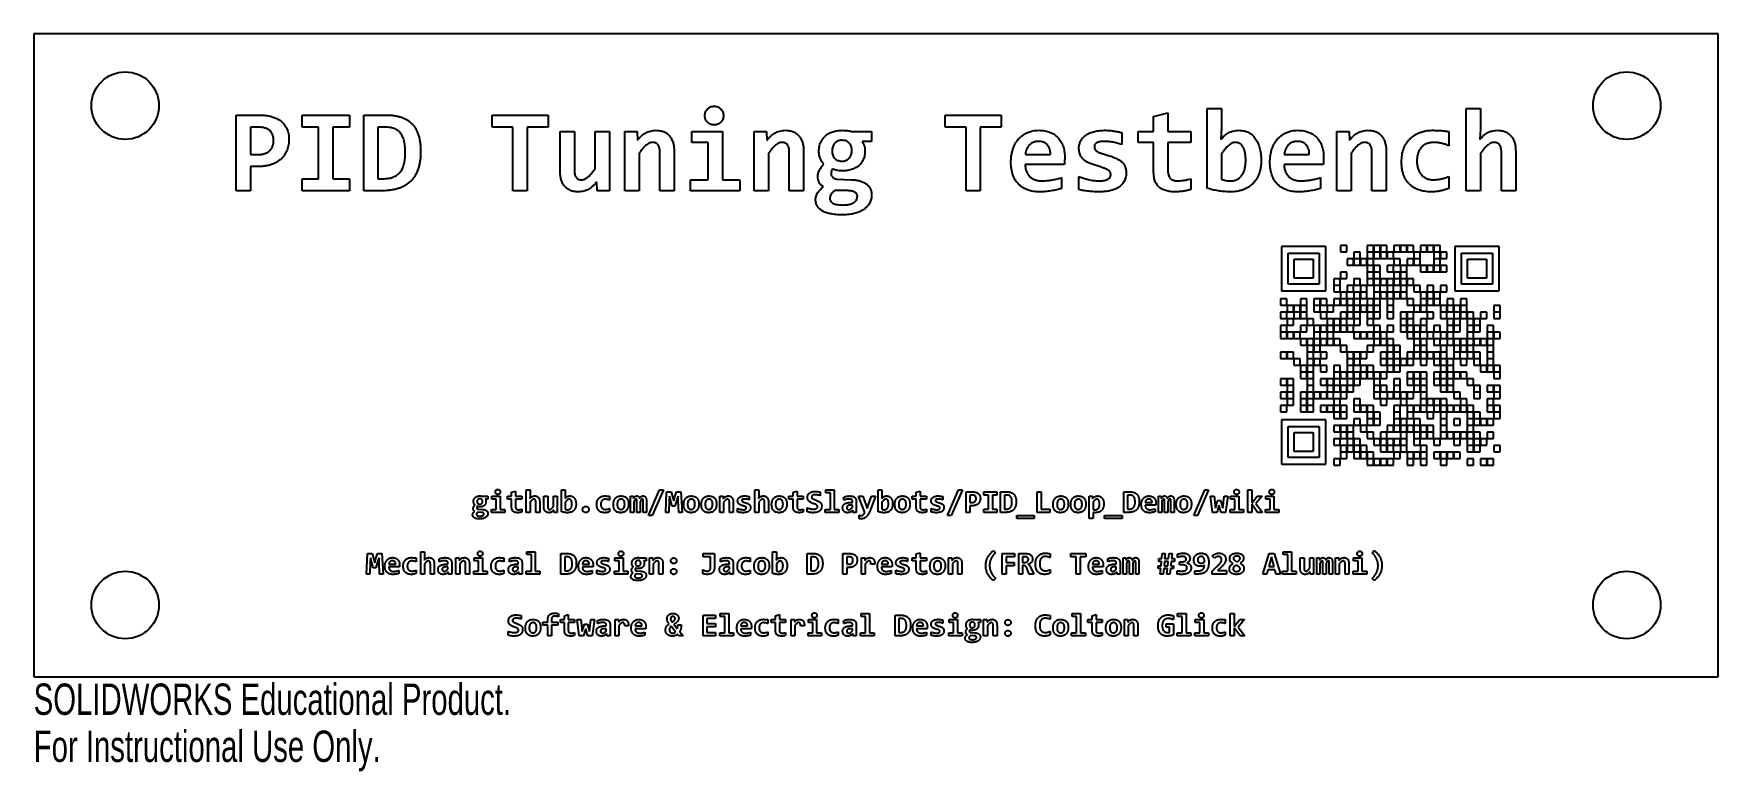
# Model space of a CAD drawing. Header units: inches. Extents: x -5.1 to 5.1, y -2.5 to 2.
import ezdxf

# ---------------------------------------------------------------- set-up
doc = ezdxf.new("R2010")
doc.units = ezdxf.units.IN
doc.header["$MEASUREMENT"] = 0
doc.styles.add('SLDTEXTSTYLE0', font='TXT', dxfattribs={"width": 0.7})

msp = doc.modelspace()

# ---------------------------------------------------------------- texts
at = {"color": 7, "linetype": 'Continuous', "char_height": 0.1903, "attachment_point": 1, "style": 'SLDTEXTSTYLE0'}
for s, insert in [('SOLIDWORKS Educational Product.', (-5.118, -1.994)), ('For Instructional Use Only.', (-5.118, -2.28))]:
    msp.add_mtext(s, dxfattribs=dict(at, insert=insert))

# ---------------------------------------------------------------- linework, layer by layer
at = {"color": 7, "linetype": 'Continuous', "lineweight": 25}
for p, q in [((5.118, 1.954), (-5.118, 1.954)), ((-5.118, 1.954), (-5.118, -1.954)), ((5.118, -1.954), (5.118, 1.954)), ((-3.887, 1), (-3.887, 1.46)), ((-3.887, 1.46), (-3.752, 1.46)), ((-3.487, 1.387), (-3.487, 1.46)), ((-3.487, 1.46), (-3.2, 1.46)), ((-3.2, 1.46), (-3.2, 1.387)), ((-3.113, 1), (-3.113, 1.46)), ((-3.113, 1.46), (-2.977, 1.46)), ((-2.333, 1.387), (-2.333, 1.46)), ((-2.333, 1.46), (-1.993, 1.46)), ((-1.993, 1.46), (-1.993, 1.387)), ((0.42, 1.387), (0.42, 1.46)), ((0.42, 1.46), (0.76, 1.46)), ((0.76, 1.46), (0.76, 1.387)), ((1.687, 1.451), (1.773, 1.473)), ((1.687, 1.36), (1.687, 1.451)), ((1.773, 1.473), (1.773, 1.36)), ((2.013, 1.015), (2.013, 1.5)), ((2.013, 1.5), (2.1, 1.5)), ((2.1, 1.5), (2.1, 1.382)), ((3.587, 1), (3.587, 1.5)), ((3.587, 1.5), (3.673, 1.5)), ((3.673, 1.5), (3.673, 1.377)), ((-3.755, 1.387), (-3.8, 1.387)), ((-3.8, 1.387), (-3.8, 1.22)), ((-3.387, 1.387), (-3.487, 1.387)), ((-3.387, 1.073), (-3.387, 1.387)), ((-3.2, 1.387), (-3.3, 1.387)), ((-3.3, 1.387), (-3.3, 1.073)), ((-2.983, 1.387), (-3.027, 1.387)), ((-3.027, 1.387), (-3.027, 1.073)), ((-2.207, 1.387), (-2.333, 1.387)), ((-2.207, 1), (-2.207, 1.387)), ((-1.993, 1.387), (-2.12, 1.387)), ((-2.12, 1.387), (-2.12, 1)), ((-1.92, 1.36), (-1.833, 1.36)), ((-1.92, 1.119), (-1.92, 1.36)), ((-1.833, 1.36), (-1.833, 1.126)), ((-1.707, 1.133), (-1.707, 1.36)), ((-1.707, 1.36), (-1.62, 1.36)), ((-1.62, 1.36), (-1.62, 1)), ((-1.527, 1), (-1.527, 1.36)), ((-1.527, 1.36), (-1.452, 1.36)), ((-1.452, 1.36), (-1.449, 1.307)), ((-1.12, 1.293), (-1.12, 1.36)), ((-1.12, 1.36), (-0.933, 1.36)), ((-0.933, 1.36), (-0.933, 1.067)), ((-0.74, 1), (-0.74, 1.36)), ((-0.74, 1.36), (-0.665, 1.36)), ((-0.665, 1.36), (-0.663, 1.307)), ((-0.149, 1.36), (-0.027, 1.36)), ((-0.027, 1.36), (-0.027, 1.3)), ((0.547, 1.387), (0.42, 1.387)), ((0.547, 1), (0.547, 1.387)), ((0.76, 1.387), (0.633, 1.387)), ((0.633, 1.387), (0.633, 1)), ((1.493, 1.353), (1.493, 1.28)), ((1.593, 1.293), (1.593, 1.36)), ((1.593, 1.36), (1.687, 1.36)), ((1.773, 1.36), (1.913, 1.36)), ((1.913, 1.36), (1.913, 1.293)), ((2.1, 1.382), (2.096, 1.311)), ((2.8, 1), (2.8, 1.36)), ((2.8, 1.36), (2.875, 1.36)), ((2.875, 1.36), (2.877, 1.307)), ((3.48, 1.36), (3.48, 1.273)), ((3.673, 1.377), (3.669, 1.311)), ((-1.313, 1), (-1.313, 1.234)), ((-1.227, 1.241), (-1.227, 1)), ((-1.02, 1.293), (-1.12, 1.293)), ((-1.02, 1.067), (-1.02, 1.293)), ((-0.527, 1), (-0.527, 1.234)), ((-0.44, 1.241), (-0.44, 1)), ((-0.027, 1.3), (-0.085, 1.3)), ((1.687, 1.293), (1.593, 1.293)), ((1.687, 1.118), (1.687, 1.293)), ((1.913, 1.293), (1.773, 1.293)), ((1.773, 1.293), (1.773, 1.123)), ((3.013, 1), (3.013, 1.234)), ((3.1, 1.241), (3.1, 1)), ((3.8, 1), (3.8, 1.234)), ((3.887, 1.241), (3.887, 1)), ((-3.8, 1.22), (-3.752, 1.22)), ((-3.756, 1.147), (-3.8, 1.147)), ((-3.8, 1.147), (-3.8, 1)), ((-1.44, 1.228), (-1.44, 1)), ((-0.653, 1.228), (-0.653, 1)), ((1.144, 1.16), (0.907, 1.16)), ((0.908, 1.22), (1.06, 1.22)), ((2.1, 1.227), (2.1, 1.069)), ((2.718, 1.16), (2.48, 1.16)), ((2.481, 1.22), (2.633, 1.22)), ((2.887, 1.228), (2.887, 1)), ((3.673, 1.228), (3.673, 1)), ((-3.487, 1), (-3.487, 1.073)), ((-3.487, 1.073), (-3.387, 1.073)), ((-3.3, 1.073), (-3.2, 1.073)), ((-3.2, 1.073), (-3.2, 1)), ((-3.027, 1.073), (-2.989, 1.073)), ((-1.695, 1), (-1.697, 1.053)), ((-1.127, 1), (-1.127, 1.067)), ((-1.127, 1.067), (-1.02, 1.067)), ((-0.933, 1.067), (-0.827, 1.067)), ((-0.827, 1.067), (-0.827, 1)), ((-0.233, 1.071), (-0.15, 1.067)), ((1.127, 1.08), (1.127, 1.013)), ((1.233, 1.007), (1.233, 1.087)), ((1.913, 1.073), (1.913, 1.007)), ((2.7, 1.08), (2.7, 1.013)), ((3.48, 1.087), (3.48, 1.013)), ((-3.8, 1), (-3.887, 1)), ((-3.2, 1), (-3.487, 1)), ((-2.997, 1), (-3.113, 1)), ((-2.12, 1), (-2.207, 1)), ((-1.62, 1), (-1.695, 1)), ((-1.44, 1), (-1.527, 1)), ((-1.227, 1), (-1.313, 1)), ((-0.827, 1), (-1.127, 1)), ((-0.653, 1), (-0.74, 1)), ((-0.44, 1), (-0.527, 1)), ((-0.172, 1.001), (-0.247, 1.002)), ((0.633, 1), (0.547, 1)), ((2.887, 1), (2.8, 1)), ((3.1, 1), (3.013, 1)), ((3.673, 1), (3.587, 1)), ((3.887, 1), (3.8, 1)), ((2.463, 0.662), (2.463, 0.392)), ((2.733, 0.662), (2.463, 0.662)), ((2.504, 0.433), (2.504, 0.621)), ((2.504, 0.621), (2.692, 0.621)), ((2.692, 0.621), (2.692, 0.433)), ((2.733, 0.392), (2.733, 0.662)), ((2.822, 0.668), (2.822, 0.629)), ((2.86, 0.668), (2.822, 0.668)), ((2.822, 0.629), (2.86, 0.629)), ((2.86, 0.629), (2.86, 0.668)), ((2.903, 0.627), (2.903, 0.589)), ((2.942, 0.627), (2.903, 0.627)), ((2.942, 0.589), (2.942, 0.627)), ((2.984, 0.668), (2.984, 0.629)), ((3.023, 0.668), (2.984, 0.668)), ((2.984, 0.629), (3.023, 0.629)), ((2.984, 0.627), (2.984, 0.589)), ((3.023, 0.627), (2.984, 0.627)), ((3.023, 0.629), (3.023, 0.668)), ((3.023, 0.589), (3.023, 0.627)), ((3.025, 0.668), (3.025, 0.629)), ((3.063, 0.668), (3.025, 0.668)), ((3.025, 0.629), (3.063, 0.629)), ((3.025, 0.627), (3.025, 0.589)), ((3.063, 0.627), (3.025, 0.627)), ((3.063, 0.629), (3.063, 0.668)), ((3.063, 0.589), (3.063, 0.627)), ((3.065, 0.668), (3.065, 0.629)), ((3.104, 0.668), (3.065, 0.668)), ((3.065, 0.629), (3.104, 0.629)), ((3.065, 0.627), (3.065, 0.589)), ((3.104, 0.627), (3.065, 0.627)), ((3.104, 0.629), (3.104, 0.668)), ((3.104, 0.589), (3.104, 0.627)), ((3.106, 0.627), (3.106, 0.589)), ((3.144, 0.627), (3.106, 0.627)), ((3.144, 0.589), (3.144, 0.627)), ((3.146, 0.668), (3.146, 0.629)), ((3.185, 0.668), (3.146, 0.668)), ((3.146, 0.629), (3.185, 0.629)), ((3.185, 0.629), (3.185, 0.668)), ((3.187, 0.668), (3.187, 0.629)), ((3.225, 0.668), (3.187, 0.668)), ((3.187, 0.629), (3.225, 0.629)), ((3.225, 0.629), (3.225, 0.668)), ((3.227, 0.668), (3.227, 0.629)), ((3.266, 0.668), (3.227, 0.668)), ((3.227, 0.629), (3.266, 0.629)), ((3.266, 0.629), (3.266, 0.668)), ((3.268, 0.627), (3.268, 0.589)), ((3.306, 0.627), (3.268, 0.627)), ((3.306, 0.589), (3.306, 0.627)), ((3.308, 0.668), (3.308, 0.629)), ((3.347, 0.668), (3.308, 0.668)), ((3.308, 0.629), (3.347, 0.629)), ((3.347, 0.629), (3.347, 0.668)), ((3.349, 0.668), (3.349, 0.629)), ((3.388, 0.668), (3.349, 0.668)), ((3.349, 0.629), (3.388, 0.629)), ((3.388, 0.629), (3.388, 0.668)), ((3.39, 0.668), (3.39, 0.629)), ((3.428, 0.668), (3.39, 0.668)), ((3.39, 0.629), (3.428, 0.629)), ((3.39, 0.627), (3.39, 0.589)), ((3.428, 0.627), (3.39, 0.627)), ((3.428, 0.629), (3.428, 0.668)), ((3.428, 0.589), (3.428, 0.627)), ((3.43, 0.627), (3.43, 0.589)), ((3.469, 0.627), (3.43, 0.627)), ((3.469, 0.589), (3.469, 0.627)), ((3.517, 0.662), (3.517, 0.392)), ((3.787, 0.662), (3.517, 0.662)), ((3.558, 0.433), (3.558, 0.621)), ((3.558, 0.621), (3.746, 0.621)), ((3.746, 0.621), (3.746, 0.433)), ((3.787, 0.392), (3.787, 0.662)), ((2.54, 0.469), (2.54, 0.585)), ((2.54, 0.585), (2.656, 0.585)), ((2.656, 0.585), (2.656, 0.469)), ((2.862, 0.587), (2.862, 0.548)), ((2.901, 0.587), (2.862, 0.587)), ((2.862, 0.548), (2.901, 0.548)), ((2.901, 0.548), (2.901, 0.587)), ((2.903, 0.589), (2.942, 0.589)), ((2.903, 0.587), (2.903, 0.548)), ((2.942, 0.587), (2.903, 0.587)), ((2.903, 0.548), (2.942, 0.548)), ((2.942, 0.548), (2.942, 0.587)), ((2.944, 0.587), (2.944, 0.548)), ((2.982, 0.587), (2.944, 0.587)), ((2.944, 0.548), (2.982, 0.548)), ((2.982, 0.548), (2.982, 0.587)), ((2.984, 0.589), (3.023, 0.589)), ((2.984, 0.587), (2.984, 0.548)), ((3.023, 0.587), (2.984, 0.587)), ((2.984, 0.548), (3.023, 0.548)), ((2.984, 0.546), (2.984, 0.508)), ((3.023, 0.546), (2.984, 0.546)), ((3.023, 0.548), (3.023, 0.587)), ((3.023, 0.508), (3.023, 0.546)), ((3.025, 0.589), (3.063, 0.589)), ((3.025, 0.546), (3.025, 0.508)), ((3.063, 0.546), (3.025, 0.546)), ((3.063, 0.508), (3.063, 0.546)), ((3.065, 0.589), (3.104, 0.589)), ((3.106, 0.589), (3.144, 0.589)), ((3.106, 0.546), (3.106, 0.508)), ((3.144, 0.546), (3.106, 0.546)), ((3.144, 0.508), (3.144, 0.546)), ((3.146, 0.587), (3.146, 0.548)), ((3.185, 0.587), (3.146, 0.587)), ((3.146, 0.548), (3.185, 0.548)), ((3.185, 0.548), (3.185, 0.587)), ((3.187, 0.546), (3.187, 0.508)), ((3.225, 0.546), (3.187, 0.546)), ((3.225, 0.508), (3.225, 0.546)), ((3.227, 0.587), (3.227, 0.548)), ((3.266, 0.587), (3.227, 0.587)), ((3.227, 0.548), (3.266, 0.548)), ((3.266, 0.548), (3.266, 0.587)), ((3.268, 0.589), (3.306, 0.589)), ((3.268, 0.587), (3.268, 0.548)), ((3.306, 0.587), (3.268, 0.587)), ((3.268, 0.548), (3.306, 0.548)), ((3.306, 0.548), (3.306, 0.587)), ((3.308, 0.546), (3.308, 0.508)), ((3.347, 0.546), (3.308, 0.546)), ((3.347, 0.508), (3.347, 0.546)), ((3.349, 0.546), (3.349, 0.508)), ((3.388, 0.546), (3.349, 0.546)), ((3.388, 0.508), (3.388, 0.546)), ((3.39, 0.589), (3.428, 0.589)), ((3.39, 0.587), (3.39, 0.548)), ((3.428, 0.587), (3.39, 0.587)), ((3.39, 0.548), (3.428, 0.548)), ((3.39, 0.546), (3.39, 0.508)), ((3.428, 0.546), (3.39, 0.546)), ((3.428, 0.548), (3.428, 0.587)), ((3.428, 0.508), (3.428, 0.546)), ((3.43, 0.589), (3.469, 0.589)), ((3.43, 0.546), (3.43, 0.508)), ((3.469, 0.546), (3.43, 0.546)), ((3.469, 0.508), (3.469, 0.546)), ((3.594, 0.469), (3.594, 0.585)), ((3.594, 0.585), (3.71, 0.585)), ((3.71, 0.585), (3.71, 0.469)), ((2.692, 0.433), (2.504, 0.433)), ((2.656, 0.469), (2.54, 0.469)), ((2.781, 0.465), (2.781, 0.427)), ((2.82, 0.465), (2.781, 0.465)), ((2.781, 0.427), (2.82, 0.427)), ((2.781, 0.425), (2.781, 0.386)), ((2.82, 0.425), (2.781, 0.425)), ((2.82, 0.427), (2.82, 0.465)), ((2.82, 0.386), (2.82, 0.425)), ((2.822, 0.506), (2.822, 0.467)), ((2.86, 0.506), (2.822, 0.506)), ((2.822, 0.467), (2.86, 0.467)), ((2.86, 0.467), (2.86, 0.506)), ((2.862, 0.425), (2.862, 0.386)), ((2.901, 0.425), (2.862, 0.425)), ((2.901, 0.386), (2.901, 0.425)), ((2.903, 0.465), (2.903, 0.427)), ((2.942, 0.465), (2.903, 0.465)), ((2.903, 0.427), (2.942, 0.427)), ((2.942, 0.427), (2.942, 0.465)), ((2.944, 0.425), (2.944, 0.386)), ((2.982, 0.425), (2.944, 0.425)), ((2.982, 0.386), (2.982, 0.425)), ((2.984, 0.508), (3.023, 0.508)), ((2.984, 0.506), (2.984, 0.467)), ((3.023, 0.506), (2.984, 0.506)), ((2.984, 0.467), (3.023, 0.467)), ((2.984, 0.465), (2.984, 0.427)), ((3.023, 0.465), (2.984, 0.465)), ((2.984, 0.427), (3.023, 0.427)), ((3.023, 0.467), (3.023, 0.506)), ((3.023, 0.427), (3.023, 0.465)), ((3.025, 0.508), (3.063, 0.508)), ((3.025, 0.506), (3.025, 0.467)), ((3.063, 0.506), (3.025, 0.506)), ((3.025, 0.467), (3.063, 0.467)), ((3.025, 0.465), (3.025, 0.427)), ((3.063, 0.465), (3.025, 0.465)), ((3.025, 0.427), (3.063, 0.427)), ((3.025, 0.425), (3.025, 0.386)), ((3.063, 0.425), (3.025, 0.425)), ((3.063, 0.467), (3.063, 0.506)), ((3.063, 0.427), (3.063, 0.465)), ((3.063, 0.386), (3.063, 0.425)), ((3.065, 0.465), (3.065, 0.427)), ((3.104, 0.465), (3.065, 0.465)), ((3.065, 0.427), (3.104, 0.427)), ((3.104, 0.427), (3.104, 0.465)), ((3.106, 0.508), (3.144, 0.508)), ((3.106, 0.465), (3.106, 0.427)), ((3.144, 0.465), (3.106, 0.465)), ((3.106, 0.427), (3.144, 0.427)), ((3.106, 0.425), (3.106, 0.386)), ((3.144, 0.425), (3.106, 0.425)), ((3.144, 0.427), (3.144, 0.465)), ((3.144, 0.386), (3.144, 0.425)), ((3.146, 0.506), (3.146, 0.467)), ((3.185, 0.506), (3.146, 0.506)), ((3.146, 0.467), (3.185, 0.467)), ((3.146, 0.465), (3.146, 0.427)), ((3.185, 0.465), (3.146, 0.465)), ((3.146, 0.427), (3.185, 0.427)), ((3.185, 0.467), (3.185, 0.506)), ((3.185, 0.427), (3.185, 0.465)), ((3.187, 0.508), (3.225, 0.508)), ((3.187, 0.506), (3.187, 0.467)), ((3.225, 0.506), (3.187, 0.506)), ((3.187, 0.467), (3.225, 0.467)), ((3.187, 0.465), (3.187, 0.427)), ((3.225, 0.465), (3.187, 0.465)), ((3.187, 0.427), (3.225, 0.427)), ((3.187, 0.425), (3.187, 0.386)), ((3.225, 0.425), (3.187, 0.425)), ((3.225, 0.467), (3.225, 0.506)), ((3.225, 0.427), (3.225, 0.465)), ((3.225, 0.386), (3.225, 0.425)), ((3.227, 0.465), (3.227, 0.427)), ((3.266, 0.465), (3.227, 0.465)), ((3.227, 0.427), (3.266, 0.427)), ((3.266, 0.427), (3.266, 0.465)), ((3.268, 0.425), (3.268, 0.386)), ((3.306, 0.425), (3.268, 0.425)), ((3.306, 0.386), (3.306, 0.425)), ((3.308, 0.508), (3.347, 0.508)), ((3.349, 0.508), (3.388, 0.508)), ((3.349, 0.425), (3.349, 0.386)), ((3.388, 0.425), (3.349, 0.425)), ((3.388, 0.386), (3.388, 0.425)), ((3.39, 0.508), (3.428, 0.508)), ((3.43, 0.508), (3.469, 0.508)), ((3.43, 0.425), (3.43, 0.386)), ((3.469, 0.425), (3.43, 0.425)), ((3.469, 0.386), (3.469, 0.425)), ((3.746, 0.433), (3.558, 0.433)), ((3.71, 0.469), (3.594, 0.469)), ((2.457, 0.344), (2.457, 0.305)), ((2.496, 0.344), (2.457, 0.344)), ((2.463, 0.392), (2.733, 0.392)), ((2.496, 0.305), (2.496, 0.344)), ((2.579, 0.344), (2.579, 0.305)), ((2.617, 0.344), (2.579, 0.344)), ((2.617, 0.305), (2.617, 0.344)), ((2.66, 0.344), (2.66, 0.305)), ((2.698, 0.344), (2.66, 0.344)), ((2.698, 0.305), (2.698, 0.344)), ((2.7, 0.344), (2.7, 0.305)), ((2.739, 0.344), (2.7, 0.344)), ((2.739, 0.305), (2.739, 0.344)), ((2.781, 0.386), (2.82, 0.386)), ((2.781, 0.344), (2.781, 0.305)), ((2.82, 0.344), (2.781, 0.344)), ((2.82, 0.305), (2.82, 0.344)), ((2.822, 0.384), (2.822, 0.346)), ((2.86, 0.384), (2.822, 0.384)), ((2.822, 0.346), (2.86, 0.346)), ((2.822, 0.344), (2.822, 0.305)), ((2.86, 0.344), (2.822, 0.344)), ((2.86, 0.346), (2.86, 0.384)), ((2.86, 0.305), (2.86, 0.344)), ((2.862, 0.386), (2.901, 0.386)), ((2.862, 0.344), (2.862, 0.305)), ((2.901, 0.344), (2.862, 0.344)), ((2.901, 0.305), (2.901, 0.344)), ((2.903, 0.384), (2.903, 0.346)), ((2.942, 0.384), (2.903, 0.384)), ((2.903, 0.346), (2.942, 0.346)), ((2.903, 0.344), (2.903, 0.305)), ((2.942, 0.344), (2.903, 0.344)), ((2.942, 0.346), (2.942, 0.384)), ((2.942, 0.305), (2.942, 0.344)), ((2.944, 0.386), (2.982, 0.386)), ((2.944, 0.384), (2.944, 0.346)), ((2.982, 0.384), (2.944, 0.384)), ((2.944, 0.346), (2.982, 0.346)), ((2.982, 0.346), (2.982, 0.384)), ((2.984, 0.344), (2.984, 0.305)), ((3.023, 0.344), (2.984, 0.344)), ((3.023, 0.305), (3.023, 0.344)), ((3.025, 0.386), (3.063, 0.386)), ((3.025, 0.384), (3.025, 0.346)), ((3.063, 0.384), (3.025, 0.384)), ((3.025, 0.346), (3.063, 0.346)), ((3.025, 0.344), (3.025, 0.305)), ((3.063, 0.344), (3.025, 0.344)), ((3.063, 0.346), (3.063, 0.384)), ((3.063, 0.305), (3.063, 0.344)), ((3.065, 0.384), (3.065, 0.346)), ((3.104, 0.384), (3.065, 0.384)), ((3.065, 0.346), (3.104, 0.346)), ((3.104, 0.346), (3.104, 0.384)), ((3.106, 0.386), (3.144, 0.386)), ((3.106, 0.384), (3.106, 0.346)), ((3.144, 0.384), (3.106, 0.384)), ((3.106, 0.346), (3.144, 0.346)), ((3.106, 0.344), (3.106, 0.305)), ((3.144, 0.344), (3.106, 0.344)), ((3.144, 0.346), (3.144, 0.384)), ((3.144, 0.305), (3.144, 0.344)), ((3.146, 0.384), (3.146, 0.346)), ((3.185, 0.384), (3.146, 0.384)), ((3.146, 0.346), (3.185, 0.346)), ((3.185, 0.346), (3.185, 0.384)), ((3.187, 0.386), (3.225, 0.386)), ((3.187, 0.384), (3.187, 0.346)), ((3.225, 0.384), (3.187, 0.384)), ((3.187, 0.346), (3.225, 0.346)), ((3.225, 0.346), (3.225, 0.384)), ((3.227, 0.344), (3.227, 0.305)), ((3.266, 0.344), (3.227, 0.344)), ((3.266, 0.305), (3.266, 0.344)), ((3.268, 0.386), (3.306, 0.386)), ((3.308, 0.384), (3.308, 0.346)), ((3.347, 0.384), (3.308, 0.384)), ((3.308, 0.346), (3.347, 0.346)), ((3.308, 0.344), (3.308, 0.305)), ((3.347, 0.344), (3.308, 0.344)), ((3.347, 0.346), (3.347, 0.384)), ((3.347, 0.305), (3.347, 0.344)), ((3.349, 0.386), (3.388, 0.386)), ((3.349, 0.384), (3.349, 0.346)), ((3.388, 0.384), (3.349, 0.384)), ((3.349, 0.346), (3.388, 0.346)), ((3.349, 0.344), (3.349, 0.305)), ((3.388, 0.344), (3.349, 0.344)), ((3.388, 0.346), (3.388, 0.384)), ((3.388, 0.305), (3.388, 0.344)), ((3.39, 0.384), (3.39, 0.346)), ((3.428, 0.384), (3.39, 0.384)), ((3.39, 0.346), (3.428, 0.346)), ((3.39, 0.344), (3.39, 0.305)), ((3.428, 0.344), (3.39, 0.344)), ((3.428, 0.346), (3.428, 0.384)), ((3.428, 0.305), (3.428, 0.344)), ((3.43, 0.386), (3.469, 0.386)), ((3.471, 0.344), (3.471, 0.305)), ((3.509, 0.344), (3.471, 0.344)), ((3.509, 0.305), (3.509, 0.344)), ((3.517, 0.392), (3.787, 0.392)), ((3.552, 0.344), (3.552, 0.305)), ((3.59, 0.344), (3.552, 0.344)), ((3.59, 0.305), (3.59, 0.344)), ((2.457, 0.305), (2.496, 0.305)), ((2.457, 0.263), (2.457, 0.224)), ((2.496, 0.263), (2.457, 0.263)), ((2.457, 0.224), (2.496, 0.224)), ((2.496, 0.224), (2.496, 0.263)), ((2.498, 0.303), (2.498, 0.265)), ((2.536, 0.303), (2.498, 0.303)), ((2.498, 0.265), (2.536, 0.265)), ((2.498, 0.222), (2.498, 0.183)), ((2.536, 0.222), (2.498, 0.222)), ((2.536, 0.265), (2.536, 0.303)), ((2.536, 0.183), (2.536, 0.222)), ((2.538, 0.303), (2.538, 0.265)), ((2.577, 0.303), (2.538, 0.303)), ((2.538, 0.265), (2.577, 0.265)), ((2.538, 0.263), (2.538, 0.224)), ((2.577, 0.263), (2.538, 0.263)), ((2.538, 0.224), (2.577, 0.224)), ((2.577, 0.265), (2.577, 0.303)), ((2.577, 0.224), (2.577, 0.263)), ((2.579, 0.305), (2.617, 0.305)), ((2.579, 0.303), (2.579, 0.265)), ((2.617, 0.303), (2.579, 0.303)), ((2.579, 0.265), (2.617, 0.265)), ((2.579, 0.263), (2.579, 0.224)), ((2.617, 0.263), (2.579, 0.263)), ((2.579, 0.224), (2.617, 0.224)), ((2.617, 0.265), (2.617, 0.303)), ((2.617, 0.224), (2.617, 0.263)), ((2.619, 0.222), (2.619, 0.183)), ((2.658, 0.222), (2.619, 0.222)), ((2.658, 0.183), (2.658, 0.222)), ((2.66, 0.305), (2.698, 0.305)), ((2.66, 0.303), (2.66, 0.265)), ((2.698, 0.303), (2.66, 0.303)), ((2.66, 0.265), (2.698, 0.265)), ((2.698, 0.265), (2.698, 0.303)), ((2.7, 0.305), (2.739, 0.305)), ((2.7, 0.263), (2.7, 0.224)), ((2.739, 0.263), (2.7, 0.263)), ((2.7, 0.224), (2.739, 0.224)), ((2.739, 0.224), (2.739, 0.263)), ((2.741, 0.303), (2.741, 0.265)), ((2.779, 0.303), (2.741, 0.303)), ((2.741, 0.265), (2.779, 0.265)), ((2.741, 0.222), (2.741, 0.183)), ((2.779, 0.222), (2.741, 0.222)), ((2.779, 0.265), (2.779, 0.303)), ((2.779, 0.183), (2.779, 0.222)), ((2.781, 0.305), (2.82, 0.305)), ((2.781, 0.222), (2.781, 0.183)), ((2.82, 0.222), (2.781, 0.222)), ((2.82, 0.183), (2.82, 0.222)), ((2.822, 0.305), (2.86, 0.305)), ((2.822, 0.263), (2.822, 0.224)), ((2.86, 0.263), (2.822, 0.263)), ((2.822, 0.224), (2.86, 0.224)), ((2.822, 0.222), (2.822, 0.183)), ((2.86, 0.222), (2.822, 0.222)), ((2.86, 0.224), (2.86, 0.263)), ((2.86, 0.183), (2.86, 0.222)), ((2.862, 0.305), (2.901, 0.305)), ((2.862, 0.303), (2.862, 0.265)), ((2.901, 0.303), (2.862, 0.303)), ((2.862, 0.265), (2.901, 0.265)), ((2.862, 0.263), (2.862, 0.224)), ((2.901, 0.263), (2.862, 0.263)), ((2.862, 0.224), (2.901, 0.224)), ((2.901, 0.265), (2.901, 0.303)), ((2.901, 0.224), (2.901, 0.263)), ((2.903, 0.305), (2.942, 0.305)), ((2.903, 0.303), (2.903, 0.265)), ((2.942, 0.303), (2.903, 0.303)), ((2.903, 0.265), (2.942, 0.265)), ((2.903, 0.263), (2.903, 0.224)), ((2.942, 0.263), (2.903, 0.263)), ((2.903, 0.224), (2.942, 0.224)), ((2.903, 0.222), (2.903, 0.183)), ((2.942, 0.222), (2.903, 0.222)), ((2.942, 0.265), (2.942, 0.303)), ((2.942, 0.224), (2.942, 0.263)), ((2.942, 0.183), (2.942, 0.222)), ((2.944, 0.303), (2.944, 0.265)), ((2.982, 0.303), (2.944, 0.303)), ((2.944, 0.265), (2.982, 0.265)), ((2.982, 0.265), (2.982, 0.303)), ((2.984, 0.305), (3.023, 0.305)), ((2.984, 0.303), (2.984, 0.265)), ((3.023, 0.303), (2.984, 0.303)), ((2.984, 0.265), (3.023, 0.265)), ((2.984, 0.263), (2.984, 0.224)), ((3.023, 0.263), (2.984, 0.263)), ((2.984, 0.224), (3.023, 0.224)), ((2.984, 0.222), (2.984, 0.183)), ((3.023, 0.222), (2.984, 0.222)), ((3.023, 0.265), (3.023, 0.303)), ((3.023, 0.224), (3.023, 0.263)), ((3.023, 0.183), (3.023, 0.222)), ((3.025, 0.305), (3.063, 0.305)), ((3.025, 0.303), (3.025, 0.265)), ((3.063, 0.303), (3.025, 0.303)), ((3.025, 0.265), (3.063, 0.265)), ((3.025, 0.263), (3.025, 0.224)), ((3.063, 0.263), (3.025, 0.263)), ((3.025, 0.224), (3.063, 0.224)), ((3.063, 0.265), (3.063, 0.303)), ((3.063, 0.224), (3.063, 0.263)), ((3.106, 0.305), (3.144, 0.305)), ((3.106, 0.303), (3.106, 0.265)), ((3.144, 0.303), (3.106, 0.303)), ((3.106, 0.265), (3.144, 0.265)), ((3.106, 0.263), (3.106, 0.224)), ((3.144, 0.263), (3.106, 0.263)), ((3.106, 0.224), (3.144, 0.224)), ((3.144, 0.265), (3.144, 0.303)), ((3.144, 0.224), (3.144, 0.263)), ((3.187, 0.263), (3.187, 0.224)), ((3.225, 0.263), (3.187, 0.263)), ((3.187, 0.224), (3.225, 0.224)), ((3.187, 0.222), (3.187, 0.183)), ((3.225, 0.222), (3.187, 0.222)), ((3.225, 0.224), (3.225, 0.263)), ((3.225, 0.183), (3.225, 0.222)), ((3.227, 0.305), (3.266, 0.305)), ((3.227, 0.263), (3.227, 0.224)), ((3.266, 0.263), (3.227, 0.263)), ((3.227, 0.224), (3.266, 0.224)), ((3.227, 0.222), (3.227, 0.183)), ((3.266, 0.222), (3.227, 0.222)), ((3.266, 0.224), (3.266, 0.263)), ((3.266, 0.183), (3.266, 0.222)), ((3.268, 0.303), (3.268, 0.265)), ((3.306, 0.303), (3.268, 0.303)), ((3.268, 0.265), (3.306, 0.265)), ((3.306, 0.265), (3.306, 0.303)), ((3.308, 0.305), (3.347, 0.305)), ((3.308, 0.303), (3.308, 0.265)), ((3.347, 0.303), (3.308, 0.303)), ((3.308, 0.265), (3.347, 0.265)), ((3.308, 0.222), (3.308, 0.183)), ((3.347, 0.222), (3.308, 0.222)), ((3.347, 0.265), (3.347, 0.303)), ((3.347, 0.183), (3.347, 0.222)), ((3.349, 0.305), (3.388, 0.305)), ((3.349, 0.263), (3.349, 0.224)), ((3.388, 0.263), (3.349, 0.263)), ((3.349, 0.224), (3.388, 0.224)), ((3.388, 0.224), (3.388, 0.263)), ((3.39, 0.305), (3.428, 0.305)), ((3.43, 0.303), (3.43, 0.265)), ((3.469, 0.303), (3.43, 0.303)), ((3.43, 0.265), (3.469, 0.265)), ((3.43, 0.263), (3.43, 0.224)), ((3.469, 0.263), (3.43, 0.263)), ((3.43, 0.224), (3.469, 0.224)), ((3.469, 0.265), (3.469, 0.303)), ((3.469, 0.224), (3.469, 0.263)), ((3.471, 0.305), (3.509, 0.305)), ((3.471, 0.303), (3.471, 0.265)), ((3.509, 0.303), (3.471, 0.303)), ((3.471, 0.265), (3.509, 0.265)), ((3.471, 0.222), (3.471, 0.183)), ((3.509, 0.222), (3.471, 0.222)), ((3.509, 0.265), (3.509, 0.303)), ((3.509, 0.183), (3.509, 0.222)), ((3.511, 0.303), (3.511, 0.265)), ((3.55, 0.303), (3.511, 0.303)), ((3.511, 0.265), (3.55, 0.265)), ((3.511, 0.263), (3.511, 0.224)), ((3.55, 0.263), (3.511, 0.263)), ((3.511, 0.224), (3.55, 0.224)), ((3.511, 0.222), (3.511, 0.183)), ((3.55, 0.222), (3.511, 0.222)), ((3.55, 0.265), (3.55, 0.303)), ((3.55, 0.224), (3.55, 0.263)), ((3.55, 0.183), (3.55, 0.222)), ((3.552, 0.305), (3.59, 0.305)), ((3.552, 0.303), (3.552, 0.265)), ((3.59, 0.303), (3.552, 0.303)), ((3.552, 0.265), (3.59, 0.265)), ((3.552, 0.263), (3.552, 0.224)), ((3.59, 0.263), (3.552, 0.263)), ((3.552, 0.224), (3.59, 0.224)), ((3.59, 0.265), (3.59, 0.303)), ((3.59, 0.224), (3.59, 0.263)), ((3.592, 0.263), (3.592, 0.224)), ((3.631, 0.263), (3.592, 0.263)), ((3.592, 0.224), (3.631, 0.224)), ((3.592, 0.222), (3.592, 0.183)), ((3.631, 0.222), (3.592, 0.222)), ((3.631, 0.224), (3.631, 0.263)), ((3.631, 0.183), (3.631, 0.222)), ((3.633, 0.222), (3.633, 0.183)), ((3.671, 0.222), (3.633, 0.222)), ((3.671, 0.183), (3.671, 0.222)), ((3.673, 0.263), (3.673, 0.224)), ((3.712, 0.263), (3.673, 0.263)), ((3.673, 0.224), (3.712, 0.224)), ((3.712, 0.224), (3.712, 0.263)), ((3.754, 0.303), (3.754, 0.265)), ((3.793, 0.303), (3.754, 0.303)), ((3.754, 0.265), (3.793, 0.265)), ((3.754, 0.263), (3.754, 0.224)), ((3.793, 0.263), (3.754, 0.263)), ((3.754, 0.224), (3.793, 0.224)), ((3.793, 0.265), (3.793, 0.303)), ((3.793, 0.224), (3.793, 0.263)), ((2.457, 0.181), (2.457, 0.143)), ((2.496, 0.181), (2.457, 0.181)), ((2.457, 0.143), (2.496, 0.143)), ((2.457, 0.141), (2.457, 0.102)), ((2.496, 0.141), (2.457, 0.141)), ((2.457, 0.102), (2.496, 0.102)), ((2.496, 0.143), (2.496, 0.181)), ((2.496, 0.102), (2.496, 0.141)), ((2.498, 0.183), (2.536, 0.183)), ((2.498, 0.141), (2.498, 0.102)), ((2.536, 0.141), (2.498, 0.141)), ((2.498, 0.102), (2.536, 0.102)), ((2.536, 0.102), (2.536, 0.141)), ((2.538, 0.141), (2.538, 0.102)), ((2.577, 0.141), (2.538, 0.141)), ((2.538, 0.102), (2.577, 0.102)), ((2.577, 0.102), (2.577, 0.141)), ((2.579, 0.181), (2.579, 0.143)), ((2.617, 0.181), (2.579, 0.181)), ((2.579, 0.143), (2.617, 0.143)), ((2.617, 0.143), (2.617, 0.181)), ((2.619, 0.183), (2.658, 0.183)), ((2.66, 0.181), (2.66, 0.143)), ((2.698, 0.181), (2.66, 0.181)), ((2.66, 0.143), (2.698, 0.143)), ((2.66, 0.141), (2.66, 0.102)), ((2.698, 0.141), (2.66, 0.141)), ((2.66, 0.102), (2.698, 0.102)), ((2.698, 0.143), (2.698, 0.181)), ((2.698, 0.102), (2.698, 0.141)), ((2.7, 0.181), (2.7, 0.143)), ((2.739, 0.181), (2.7, 0.181)), ((2.7, 0.143), (2.739, 0.143)), ((2.739, 0.143), (2.739, 0.181)), ((2.741, 0.183), (2.779, 0.183)), ((2.741, 0.181), (2.741, 0.143)), ((2.779, 0.181), (2.741, 0.181)), ((2.741, 0.143), (2.779, 0.143)), ((2.741, 0.141), (2.741, 0.102)), ((2.779, 0.141), (2.741, 0.141)), ((2.741, 0.102), (2.779, 0.102)), ((2.779, 0.143), (2.779, 0.181)), ((2.779, 0.102), (2.779, 0.141)), ((2.781, 0.183), (2.82, 0.183)), ((2.781, 0.181), (2.781, 0.143)), ((2.82, 0.181), (2.781, 0.181)), ((2.781, 0.143), (2.82, 0.143)), ((2.82, 0.143), (2.82, 0.181)), ((2.822, 0.183), (2.86, 0.183)), ((2.822, 0.181), (2.822, 0.143)), ((2.86, 0.181), (2.822, 0.181)), ((2.822, 0.143), (2.86, 0.143)), ((2.86, 0.143), (2.86, 0.181)), ((2.862, 0.181), (2.862, 0.143)), ((2.901, 0.181), (2.862, 0.181)), ((2.862, 0.143), (2.901, 0.143)), ((2.901, 0.143), (2.901, 0.181)), ((2.903, 0.183), (2.942, 0.183)), ((2.903, 0.141), (2.903, 0.102)), ((2.942, 0.141), (2.903, 0.141)), ((2.903, 0.102), (2.942, 0.102)), ((2.942, 0.102), (2.942, 0.141)), ((2.944, 0.141), (2.944, 0.102)), ((2.982, 0.141), (2.944, 0.141)), ((2.944, 0.102), (2.982, 0.102)), ((2.982, 0.102), (2.982, 0.141)), ((2.984, 0.183), (3.023, 0.183)), ((2.984, 0.141), (2.984, 0.102)), ((3.023, 0.141), (2.984, 0.141)), ((2.984, 0.102), (3.023, 0.102)), ((3.023, 0.102), (3.023, 0.141)), ((3.025, 0.181), (3.025, 0.143)), ((3.063, 0.181), (3.025, 0.181)), ((3.025, 0.143), (3.063, 0.143)), ((3.025, 0.141), (3.025, 0.102)), ((3.063, 0.141), (3.025, 0.141)), ((3.025, 0.102), (3.063, 0.102)), ((3.063, 0.143), (3.063, 0.181)), ((3.063, 0.102), (3.063, 0.141)), ((3.065, 0.141), (3.065, 0.102)), ((3.104, 0.141), (3.065, 0.141)), ((3.065, 0.102), (3.104, 0.102)), ((3.104, 0.102), (3.104, 0.141)), ((3.106, 0.181), (3.106, 0.143)), ((3.144, 0.181), (3.106, 0.181)), ((3.106, 0.143), (3.144, 0.143)), ((3.144, 0.143), (3.144, 0.181)), ((3.187, 0.183), (3.225, 0.183)), ((3.187, 0.181), (3.187, 0.143)), ((3.225, 0.181), (3.187, 0.181)), ((3.187, 0.143), (3.225, 0.143)), ((3.225, 0.143), (3.225, 0.181)), ((3.227, 0.183), (3.266, 0.183)), ((3.227, 0.181), (3.227, 0.143)), ((3.266, 0.181), (3.227, 0.181)), ((3.227, 0.143), (3.266, 0.143)), ((3.227, 0.141), (3.227, 0.102)), ((3.266, 0.141), (3.227, 0.141)), ((3.227, 0.102), (3.266, 0.102)), ((3.266, 0.143), (3.266, 0.181)), ((3.266, 0.102), (3.266, 0.141)), ((3.268, 0.181), (3.268, 0.143)), ((3.306, 0.181), (3.268, 0.181)), ((3.268, 0.143), (3.306, 0.143)), ((3.268, 0.141), (3.268, 0.102)), ((3.306, 0.141), (3.268, 0.141)), ((3.268, 0.102), (3.306, 0.102)), ((3.306, 0.143), (3.306, 0.181)), ((3.306, 0.102), (3.306, 0.141)), ((3.308, 0.183), (3.347, 0.183)), ((3.308, 0.181), (3.308, 0.143)), ((3.347, 0.181), (3.308, 0.181)), ((3.308, 0.143), (3.347, 0.143)), ((3.347, 0.143), (3.347, 0.181)), ((3.349, 0.141), (3.349, 0.102)), ((3.388, 0.141), (3.349, 0.141)), ((3.349, 0.102), (3.388, 0.102)), ((3.388, 0.102), (3.388, 0.141)), ((3.39, 0.181), (3.39, 0.143)), ((3.428, 0.181), (3.39, 0.181)), ((3.39, 0.143), (3.428, 0.143)), ((3.428, 0.143), (3.428, 0.181)), ((3.43, 0.141), (3.43, 0.102)), ((3.469, 0.141), (3.43, 0.141)), ((3.43, 0.102), (3.469, 0.102)), ((3.469, 0.102), (3.469, 0.141)), ((3.471, 0.183), (3.509, 0.183)), ((3.471, 0.181), (3.471, 0.143)), ((3.509, 0.181), (3.471, 0.181)), ((3.471, 0.143), (3.509, 0.143)), ((3.471, 0.141), (3.471, 0.102)), ((3.509, 0.141), (3.471, 0.141)), ((3.471, 0.102), (3.509, 0.102)), ((3.509, 0.143), (3.509, 0.181)), ((3.509, 0.102), (3.509, 0.141)), ((3.511, 0.183), (3.55, 0.183)), ((3.511, 0.181), (3.511, 0.143)), ((3.55, 0.181), (3.511, 0.181)), ((3.511, 0.143), (3.55, 0.143)), ((3.55, 0.143), (3.55, 0.181)), ((3.592, 0.183), (3.631, 0.183)), ((3.592, 0.181), (3.592, 0.143)), ((3.631, 0.181), (3.592, 0.181)), ((3.592, 0.143), (3.631, 0.143)), ((3.592, 0.141), (3.592, 0.102)), ((3.631, 0.141), (3.592, 0.141)), ((3.592, 0.102), (3.631, 0.102)), ((3.631, 0.143), (3.631, 0.181)), ((3.631, 0.102), (3.631, 0.141)), ((3.633, 0.183), (3.671, 0.183)), ((3.633, 0.181), (3.633, 0.143)), ((3.671, 0.181), (3.633, 0.181)), ((3.633, 0.143), (3.671, 0.143)), ((3.671, 0.143), (3.671, 0.181)), ((3.714, 0.181), (3.714, 0.143)), ((3.752, 0.181), (3.714, 0.181)), ((3.714, 0.143), (3.752, 0.143)), ((3.714, 0.141), (3.714, 0.102)), ((3.752, 0.141), (3.714, 0.141)), ((3.714, 0.102), (3.752, 0.102)), ((3.752, 0.143), (3.752, 0.181)), ((3.752, 0.102), (3.752, 0.141)), ((3.754, 0.141), (3.754, 0.102)), ((3.793, 0.141), (3.754, 0.141)), ((3.754, 0.102), (3.793, 0.102)), ((3.793, 0.102), (3.793, 0.141)), ((2.457, 0.019), (2.457, -0.019)), ((2.496, 0.019), (2.457, 0.019)), ((2.496, -0.019), (2.496, 0.019)), ((2.498, 0.019), (2.498, -0.019)), ((2.536, 0.019), (2.498, 0.019)), ((2.536, -0.019), (2.536, 0.019)), ((2.579, 0.1), (2.579, 0.062)), ((2.617, 0.1), (2.579, 0.1)), ((2.579, 0.062), (2.617, 0.062)), ((2.617, 0.062), (2.617, 0.1)), ((2.619, 0.1), (2.619, 0.062)), ((2.658, 0.1), (2.619, 0.1)), ((2.619, 0.062), (2.658, 0.062)), ((2.619, 0.06), (2.619, 0.021)), ((2.658, 0.06), (2.619, 0.06)), ((2.619, 0.021), (2.658, 0.021)), ((2.619, 0.019), (2.619, -0.019)), ((2.658, 0.019), (2.619, 0.019)), ((2.658, 0.062), (2.658, 0.1)), ((2.658, 0.021), (2.658, 0.06)), ((2.658, -0.019), (2.658, 0.019)), ((2.66, 0.1), (2.66, 0.062)), ((2.698, 0.1), (2.66, 0.1)), ((2.66, 0.062), (2.698, 0.062)), ((2.66, 0.06), (2.66, 0.021)), ((2.698, 0.06), (2.66, 0.06)), ((2.66, 0.021), (2.698, 0.021)), ((2.698, 0.062), (2.698, 0.1)), ((2.698, 0.021), (2.698, 0.06)), ((2.7, 0.1), (2.7, 0.062)), ((2.739, 0.1), (2.7, 0.1)), ((2.7, 0.062), (2.739, 0.062)), ((2.7, 0.019), (2.7, -0.019)), ((2.739, 0.019), (2.7, 0.019)), ((2.739, 0.062), (2.739, 0.1)), ((2.739, -0.019), (2.739, 0.019)), ((2.741, 0.1), (2.741, 0.062)), ((2.779, 0.1), (2.741, 0.1)), ((2.741, 0.062), (2.779, 0.062)), ((2.779, 0.062), (2.779, 0.1)), ((2.781, 0.1), (2.781, 0.062)), ((2.82, 0.1), (2.781, 0.1)), ((2.781, 0.062), (2.82, 0.062)), ((2.82, 0.062), (2.82, 0.1)), ((2.822, 0.06), (2.822, 0.021)), ((2.86, 0.06), (2.822, 0.06)), ((2.822, 0.021), (2.86, 0.021)), ((2.86, 0.021), (2.86, 0.06)), ((2.862, 0.019), (2.862, -0.019)), ((2.901, 0.019), (2.862, 0.019)), ((2.901, -0.019), (2.901, 0.019)), ((2.903, 0.019), (2.903, -0.019)), ((2.942, 0.019), (2.903, 0.019)), ((2.942, -0.019), (2.942, 0.019)), ((2.944, 0.019), (2.944, -0.019)), ((2.982, 0.019), (2.944, 0.019)), ((2.982, -0.019), (2.982, 0.019)), ((2.984, 0.06), (2.984, 0.021)), ((3.023, 0.06), (2.984, 0.06)), ((2.984, 0.021), (3.023, 0.021)), ((3.023, 0.021), (3.023, 0.06)), ((3.025, 0.1), (3.025, 0.062)), ((3.063, 0.1), (3.025, 0.1)), ((3.025, 0.062), (3.063, 0.062)), ((3.063, 0.062), (3.063, 0.1)), ((3.065, 0.1), (3.065, 0.062)), ((3.104, 0.1), (3.065, 0.1)), ((3.065, 0.062), (3.104, 0.062)), ((3.065, 0.019), (3.065, -0.019)), ((3.104, 0.019), (3.065, 0.019)), ((3.104, 0.062), (3.104, 0.1)), ((3.104, -0.019), (3.104, 0.019)), ((3.106, 0.1), (3.106, 0.062)), ((3.144, 0.1), (3.106, 0.1)), ((3.106, 0.062), (3.144, 0.062)), ((3.106, 0.06), (3.106, 0.021)), ((3.144, 0.06), (3.106, 0.06)), ((3.106, 0.021), (3.144, 0.021)), ((3.106, 0.019), (3.106, -0.019)), ((3.144, 0.019), (3.106, 0.019)), ((3.144, 0.062), (3.144, 0.1)), ((3.144, 0.021), (3.144, 0.06)), ((3.144, -0.019), (3.144, 0.019)), ((3.146, 0.06), (3.146, 0.021)), ((3.185, 0.06), (3.146, 0.06)), ((3.146, 0.021), (3.185, 0.021)), ((3.146, 0.019), (3.146, -0.019)), ((3.185, 0.019), (3.146, 0.019)), ((3.185, 0.021), (3.185, 0.06)), ((3.185, -0.019), (3.185, 0.019)), ((3.227, 0.019), (3.227, -0.019)), ((3.266, 0.019), (3.227, 0.019)), ((3.266, -0.019), (3.266, 0.019)), ((3.268, 0.1), (3.268, 0.062)), ((3.306, 0.1), (3.268, 0.1)), ((3.268, 0.062), (3.306, 0.062)), ((3.268, 0.06), (3.268, 0.021)), ((3.306, 0.06), (3.268, 0.06)), ((3.268, 0.021), (3.306, 0.021)), ((3.268, 0.019), (3.268, -0.019)), ((3.306, 0.019), (3.268, 0.019)), ((3.306, 0.062), (3.306, 0.1)), ((3.306, 0.021), (3.306, 0.06)), ((3.306, -0.019), (3.306, 0.019)), ((3.308, 0.1), (3.308, 0.062)), ((3.347, 0.1), (3.308, 0.1)), ((3.308, 0.062), (3.347, 0.062)), ((3.308, 0.06), (3.308, 0.021)), ((3.347, 0.06), (3.308, 0.06)), ((3.308, 0.021), (3.347, 0.021)), ((3.308, 0.019), (3.308, -0.019)), ((3.347, 0.019), (3.308, 0.019)), ((3.347, 0.062), (3.347, 0.1)), ((3.347, 0.021), (3.347, 0.06)), ((3.347, -0.019), (3.347, 0.019)), ((3.349, 0.019), (3.349, -0.019)), ((3.388, 0.019), (3.349, 0.019)), ((3.388, -0.019), (3.388, 0.019)), ((3.39, 0.1), (3.39, 0.062)), ((3.428, 0.1), (3.39, 0.1)), ((3.39, 0.062), (3.428, 0.062)), ((3.39, 0.019), (3.39, -0.019)), ((3.428, 0.019), (3.39, 0.019)), ((3.428, 0.062), (3.428, 0.1)), ((3.428, -0.019), (3.428, 0.019)), ((3.43, 0.06), (3.43, 0.021)), ((3.469, 0.06), (3.43, 0.06)), ((3.43, 0.021), (3.469, 0.021)), ((3.43, 0.019), (3.43, -0.019)), ((3.469, 0.019), (3.43, 0.019)), ((3.469, 0.021), (3.469, 0.06)), ((3.469, -0.019), (3.469, 0.019)), ((3.471, 0.1), (3.471, 0.062)), ((3.509, 0.1), (3.471, 0.1)), ((3.471, 0.062), (3.509, 0.062)), ((3.509, 0.062), (3.509, 0.1)), ((3.511, 0.1), (3.511, 0.062)), ((3.55, 0.1), (3.511, 0.1)), ((3.511, 0.062), (3.55, 0.062)), ((3.511, 0.06), (3.511, 0.021)), ((3.55, 0.06), (3.511, 0.06)), ((3.511, 0.021), (3.55, 0.021)), ((3.511, 0.019), (3.511, -0.019)), ((3.55, 0.019), (3.511, 0.019)), ((3.55, 0.062), (3.55, 0.1)), ((3.55, 0.021), (3.55, 0.06)), ((3.55, -0.019), (3.55, 0.019)), ((3.552, 0.1), (3.552, 0.062)), ((3.59, 0.1), (3.552, 0.1)), ((3.552, 0.062), (3.59, 0.062)), ((3.552, 0.06), (3.552, 0.021)), ((3.59, 0.06), (3.552, 0.06)), ((3.552, 0.021), (3.59, 0.021)), ((3.59, 0.062), (3.59, 0.1)), ((3.59, 0.021), (3.59, 0.06)), ((3.592, 0.1), (3.592, 0.062)), ((3.631, 0.1), (3.592, 0.1)), ((3.592, 0.062), (3.631, 0.062)), ((3.592, 0.06), (3.592, 0.021)), ((3.631, 0.06), (3.592, 0.06)), ((3.592, 0.021), (3.631, 0.021)), ((3.592, 0.019), (3.592, -0.019)), ((3.631, 0.019), (3.592, 0.019)), ((3.631, 0.062), (3.631, 0.1)), ((3.631, 0.021), (3.631, 0.06)), ((3.631, -0.019), (3.631, 0.019)), ((3.633, 0.1), (3.633, 0.062)), ((3.671, 0.1), (3.633, 0.1)), ((3.633, 0.062), (3.671, 0.062)), ((3.633, 0.019), (3.633, -0.019)), ((3.671, 0.019), (3.633, 0.019)), ((3.671, 0.062), (3.671, 0.1)), ((3.671, -0.019), (3.671, 0.019)), ((3.673, 0.1), (3.673, 0.062)), ((3.712, 0.1), (3.673, 0.1)), ((3.673, 0.062), (3.712, 0.062)), ((3.712, 0.062), (3.712, 0.1)), ((3.714, 0.1), (3.714, 0.062)), ((3.752, 0.1), (3.714, 0.1)), ((3.714, 0.062), (3.752, 0.062)), ((3.714, 0.06), (3.714, 0.021)), ((3.752, 0.06), (3.714, 0.06)), ((3.714, 0.021), (3.752, 0.021)), ((3.714, 0.019), (3.714, -0.019)), ((3.752, 0.019), (3.714, 0.019)), ((3.752, 0.062), (3.752, 0.1)), ((3.752, 0.021), (3.752, 0.06)), ((3.752, -0.019), (3.752, 0.019)), ((2.457, -0.019), (2.496, -0.019)), ((2.498, -0.019), (2.536, -0.019)), ((2.538, -0.021), (2.538, -0.06)), ((2.577, -0.021), (2.538, -0.021)), ((2.538, -0.06), (2.577, -0.06)), ((2.577, -0.06), (2.577, -0.021)), ((2.579, -0.062), (2.579, -0.1)), ((2.617, -0.062), (2.579, -0.062)), ((2.579, -0.1), (2.617, -0.1)), ((2.617, -0.1), (2.617, -0.062)), ((2.619, -0.019), (2.658, -0.019)), ((2.619, -0.021), (2.619, -0.06)), ((2.658, -0.021), (2.619, -0.021)), ((2.619, -0.06), (2.658, -0.06)), ((2.619, -0.062), (2.619, -0.1)), ((2.658, -0.062), (2.619, -0.062)), ((2.619, -0.1), (2.658, -0.1)), ((2.658, -0.06), (2.658, -0.021)), ((2.658, -0.1), (2.658, -0.062)), ((2.66, -0.021), (2.66, -0.06)), ((2.698, -0.021), (2.66, -0.021)), ((2.66, -0.06), (2.698, -0.06)), ((2.698, -0.06), (2.698, -0.021)), ((2.7, -0.019), (2.739, -0.019)), ((2.7, -0.062), (2.7, -0.1)), ((2.739, -0.062), (2.7, -0.062)), ((2.7, -0.1), (2.739, -0.1)), ((2.739, -0.1), (2.739, -0.062)), ((2.781, -0.062), (2.781, -0.1)), ((2.82, -0.062), (2.781, -0.062)), ((2.781, -0.1), (2.82, -0.1)), ((2.82, -0.1), (2.82, -0.062)), ((2.862, -0.019), (2.901, -0.019)), ((2.862, -0.021), (2.862, -0.06)), ((2.901, -0.021), (2.862, -0.021)), ((2.862, -0.06), (2.901, -0.06)), ((2.862, -0.062), (2.862, -0.1)), ((2.901, -0.062), (2.862, -0.062)), ((2.862, -0.1), (2.901, -0.1)), ((2.901, -0.06), (2.901, -0.021)), ((2.901, -0.1), (2.901, -0.062)), ((2.903, -0.019), (2.942, -0.019)), ((2.903, -0.021), (2.903, -0.06)), ((2.942, -0.021), (2.903, -0.021)), ((2.903, -0.06), (2.942, -0.06)), ((2.942, -0.06), (2.942, -0.021)), ((2.944, -0.019), (2.982, -0.019)), ((2.944, -0.062), (2.944, -0.1)), ((2.982, -0.062), (2.944, -0.062)), ((2.944, -0.1), (2.982, -0.1)), ((2.982, -0.1), (2.982, -0.062)), ((2.984, -0.062), (2.984, -0.1)), ((3.023, -0.062), (2.984, -0.062)), ((2.984, -0.1), (3.023, -0.1)), ((3.023, -0.1), (3.023, -0.062)), ((3.065, -0.019), (3.104, -0.019)), ((3.065, -0.021), (3.065, -0.06)), ((3.104, -0.021), (3.065, -0.021)), ((3.065, -0.06), (3.104, -0.06)), ((3.104, -0.06), (3.104, -0.021)), ((3.106, -0.019), (3.144, -0.019)), ((3.106, -0.021), (3.106, -0.06)), ((3.144, -0.021), (3.106, -0.021)), ((3.106, -0.06), (3.144, -0.06)), ((3.106, -0.062), (3.106, -0.1)), ((3.144, -0.062), (3.106, -0.062)), ((3.106, -0.1), (3.144, -0.1)), ((3.144, -0.06), (3.144, -0.021)), ((3.144, -0.1), (3.144, -0.062)), ((3.146, -0.019), (3.185, -0.019)), ((3.146, -0.021), (3.146, -0.06)), ((3.185, -0.021), (3.146, -0.021)), ((3.146, -0.06), (3.185, -0.06)), ((3.146, -0.062), (3.146, -0.1)), ((3.185, -0.062), (3.146, -0.062)), ((3.146, -0.1), (3.185, -0.1)), ((3.185, -0.06), (3.185, -0.021)), ((3.185, -0.1), (3.185, -0.062)), ((3.187, -0.021), (3.187, -0.06)), ((3.225, -0.021), (3.187, -0.021)), ((3.187, -0.06), (3.225, -0.06)), ((3.225, -0.06), (3.225, -0.021)), ((3.227, -0.019), (3.266, -0.019)), ((3.227, -0.021), (3.227, -0.06)), ((3.266, -0.021), (3.227, -0.021)), ((3.227, -0.06), (3.266, -0.06)), ((3.266, -0.06), (3.266, -0.021)), ((3.268, -0.019), (3.306, -0.019)), ((3.308, -0.019), (3.347, -0.019)), ((3.308, -0.021), (3.308, -0.06)), ((3.347, -0.021), (3.308, -0.021)), ((3.308, -0.06), (3.347, -0.06)), ((3.347, -0.06), (3.347, -0.021)), ((3.349, -0.019), (3.388, -0.019)), ((3.39, -0.019), (3.428, -0.019)), ((3.39, -0.021), (3.39, -0.06)), ((3.428, -0.021), (3.39, -0.021)), ((3.39, -0.06), (3.428, -0.06)), ((3.428, -0.06), (3.428, -0.021)), ((3.43, -0.019), (3.469, -0.019)), ((3.43, -0.021), (3.43, -0.06)), ((3.469, -0.021), (3.43, -0.021)), ((3.43, -0.06), (3.469, -0.06)), ((3.43, -0.062), (3.43, -0.1)), ((3.469, -0.062), (3.43, -0.062)), ((3.43, -0.1), (3.469, -0.1)), ((3.469, -0.06), (3.469, -0.021)), ((3.469, -0.1), (3.469, -0.062)), ((3.471, -0.021), (3.471, -0.06)), ((3.509, -0.021), (3.471, -0.021)), ((3.471, -0.06), (3.509, -0.06)), ((3.471, -0.062), (3.471, -0.1)), ((3.509, -0.062), (3.471, -0.062)), ((3.471, -0.1), (3.509, -0.1)), ((3.509, -0.06), (3.509, -0.021)), ((3.509, -0.1), (3.509, -0.062)), ((3.511, -0.019), (3.55, -0.019)), ((3.552, -0.021), (3.552, -0.06)), ((3.59, -0.021), (3.552, -0.021)), ((3.552, -0.06), (3.59, -0.06)), ((3.59, -0.06), (3.59, -0.021)), ((3.592, -0.019), (3.631, -0.019)), ((3.633, -0.019), (3.671, -0.019)), ((3.633, -0.021), (3.633, -0.06)), ((3.671, -0.021), (3.633, -0.021)), ((3.633, -0.06), (3.671, -0.06)), ((3.671, -0.06), (3.671, -0.021)), ((3.673, -0.062), (3.673, -0.1)), ((3.712, -0.062), (3.673, -0.062)), ((3.673, -0.1), (3.712, -0.1)), ((3.712, -0.1), (3.712, -0.062)), ((3.714, -0.019), (3.752, -0.019)), ((3.714, -0.021), (3.714, -0.06)), ((3.752, -0.021), (3.714, -0.021)), ((3.714, -0.06), (3.752, -0.06)), ((3.714, -0.062), (3.714, -0.1)), ((3.752, -0.062), (3.714, -0.062)), ((3.714, -0.1), (3.752, -0.1)), ((3.752, -0.06), (3.752, -0.021)), ((3.752, -0.1), (3.752, -0.062)), ((3.754, -0.062), (3.754, -0.1)), ((3.793, -0.062), (3.754, -0.062)), ((3.754, -0.1), (3.793, -0.1)), ((3.793, -0.1), (3.793, -0.062)), ((2.457, -0.143), (2.457, -0.181)), ((2.496, -0.143), (2.457, -0.143)), ((2.457, -0.181), (2.496, -0.181)), ((2.496, -0.181), (2.496, -0.143)), ((2.498, -0.143), (2.498, -0.181)), ((2.536, -0.143), (2.498, -0.143)), ((2.498, -0.181), (2.536, -0.181)), ((2.498, -0.183), (2.498, -0.222)), ((2.536, -0.183), (2.498, -0.183)), ((2.536, -0.181), (2.536, -0.143)), ((2.536, -0.222), (2.536, -0.183)), ((2.579, -0.102), (2.579, -0.141)), ((2.617, -0.102), (2.579, -0.102)), ((2.579, -0.141), (2.617, -0.141)), ((2.617, -0.141), (2.617, -0.102)), ((2.619, -0.102), (2.619, -0.141)), ((2.658, -0.102), (2.619, -0.102)), ((2.619, -0.141), (2.658, -0.141)), ((2.619, -0.143), (2.619, -0.181)), ((2.658, -0.143), (2.619, -0.143)), ((2.619, -0.181), (2.658, -0.181)), ((2.619, -0.183), (2.619, -0.222)), ((2.658, -0.183), (2.619, -0.183)), ((2.658, -0.141), (2.658, -0.102)), ((2.658, -0.181), (2.658, -0.143)), ((2.658, -0.222), (2.658, -0.183)), ((2.7, -0.143), (2.7, -0.181)), ((2.739, -0.143), (2.7, -0.143)), ((2.7, -0.181), (2.739, -0.181)), ((2.739, -0.181), (2.739, -0.143)), ((2.741, -0.143), (2.741, -0.181)), ((2.779, -0.143), (2.741, -0.143)), ((2.741, -0.181), (2.779, -0.181)), ((2.741, -0.183), (2.741, -0.222)), ((2.779, -0.183), (2.741, -0.183)), ((2.779, -0.181), (2.779, -0.143)), ((2.779, -0.222), (2.779, -0.183)), ((2.781, -0.102), (2.781, -0.141)), ((2.82, -0.102), (2.781, -0.102)), ((2.781, -0.141), (2.82, -0.141)), ((2.781, -0.143), (2.781, -0.181)), ((2.82, -0.143), (2.781, -0.143)), ((2.781, -0.181), (2.82, -0.181)), ((2.781, -0.183), (2.781, -0.222)), ((2.82, -0.183), (2.781, -0.183)), ((2.82, -0.141), (2.82, -0.102)), ((2.82, -0.181), (2.82, -0.143)), ((2.82, -0.222), (2.82, -0.183)), ((2.822, -0.102), (2.822, -0.141)), ((2.86, -0.102), (2.822, -0.102)), ((2.822, -0.141), (2.86, -0.141)), ((2.822, -0.183), (2.822, -0.222)), ((2.86, -0.183), (2.822, -0.183)), ((2.86, -0.141), (2.86, -0.102)), ((2.86, -0.222), (2.86, -0.183)), ((2.862, -0.102), (2.862, -0.141)), ((2.901, -0.102), (2.862, -0.102)), ((2.862, -0.141), (2.901, -0.141)), ((2.862, -0.143), (2.862, -0.181)), ((2.901, -0.143), (2.862, -0.143)), ((2.862, -0.181), (2.901, -0.181)), ((2.862, -0.183), (2.862, -0.222)), ((2.901, -0.183), (2.862, -0.183)), ((2.901, -0.141), (2.901, -0.102)), ((2.901, -0.181), (2.901, -0.143)), ((2.901, -0.222), (2.901, -0.183)), ((2.903, -0.102), (2.903, -0.141)), ((2.942, -0.102), (2.903, -0.102)), ((2.903, -0.141), (2.942, -0.141)), ((2.903, -0.143), (2.903, -0.181)), ((2.942, -0.143), (2.903, -0.143)), ((2.903, -0.181), (2.942, -0.181)), ((2.942, -0.141), (2.942, -0.102)), ((2.942, -0.181), (2.942, -0.143)), ((2.944, -0.102), (2.944, -0.141)), ((2.982, -0.102), (2.944, -0.102)), ((2.944, -0.141), (2.982, -0.141)), ((2.982, -0.141), (2.982, -0.102)), ((2.984, -0.102), (2.984, -0.141)), ((3.023, -0.102), (2.984, -0.102)), ((2.984, -0.141), (3.023, -0.141)), ((3.023, -0.141), (3.023, -0.102)), ((3.025, -0.102), (3.025, -0.141)), ((3.063, -0.102), (3.025, -0.102)), ((3.025, -0.141), (3.063, -0.141)), ((3.025, -0.143), (3.025, -0.181)), ((3.063, -0.143), (3.025, -0.143)), ((3.025, -0.181), (3.063, -0.181)), ((3.025, -0.183), (3.025, -0.222)), ((3.063, -0.183), (3.025, -0.183)), ((3.063, -0.141), (3.063, -0.102)), ((3.063, -0.181), (3.063, -0.143)), ((3.063, -0.222), (3.063, -0.183)), ((3.065, -0.102), (3.065, -0.141)), ((3.104, -0.102), (3.065, -0.102)), ((3.065, -0.141), (3.104, -0.141)), ((3.065, -0.183), (3.065, -0.222)), ((3.104, -0.183), (3.065, -0.183)), ((3.104, -0.141), (3.104, -0.102)), ((3.104, -0.222), (3.104, -0.183)), ((3.146, -0.143), (3.146, -0.181)), ((3.185, -0.143), (3.146, -0.143)), ((3.146, -0.181), (3.185, -0.181)), ((3.146, -0.183), (3.146, -0.222)), ((3.185, -0.183), (3.146, -0.183)), ((3.185, -0.181), (3.185, -0.143)), ((3.185, -0.222), (3.185, -0.183)), ((3.227, -0.102), (3.227, -0.141)), ((3.266, -0.102), (3.227, -0.102)), ((3.227, -0.141), (3.266, -0.141)), ((3.227, -0.143), (3.227, -0.181)), ((3.266, -0.143), (3.227, -0.143)), ((3.227, -0.181), (3.266, -0.181)), ((3.266, -0.141), (3.266, -0.102)), ((3.266, -0.181), (3.266, -0.143)), ((3.268, -0.102), (3.268, -0.141)), ((3.306, -0.102), (3.268, -0.102)), ((3.268, -0.141), (3.306, -0.141)), ((3.268, -0.143), (3.268, -0.181)), ((3.306, -0.143), (3.268, -0.143)), ((3.268, -0.181), (3.306, -0.181)), ((3.268, -0.183), (3.268, -0.222)), ((3.306, -0.183), (3.268, -0.183)), ((3.306, -0.141), (3.306, -0.102)), ((3.306, -0.181), (3.306, -0.143)), ((3.306, -0.222), (3.306, -0.183)), ((3.308, -0.102), (3.308, -0.141)), ((3.347, -0.102), (3.308, -0.102)), ((3.308, -0.141), (3.347, -0.141)), ((3.308, -0.143), (3.308, -0.181)), ((3.347, -0.143), (3.308, -0.143)), ((3.308, -0.181), (3.347, -0.181)), ((3.308, -0.183), (3.308, -0.222)), ((3.347, -0.183), (3.308, -0.183)), ((3.347, -0.141), (3.347, -0.102)), ((3.347, -0.181), (3.347, -0.143)), ((3.347, -0.222), (3.347, -0.183)), ((3.39, -0.102), (3.39, -0.141)), ((3.428, -0.102), (3.39, -0.102)), ((3.39, -0.141), (3.428, -0.141)), ((3.39, -0.143), (3.39, -0.181)), ((3.428, -0.143), (3.39, -0.143)), ((3.39, -0.181), (3.428, -0.181)), ((3.428, -0.141), (3.428, -0.102)), ((3.428, -0.181), (3.428, -0.143)), ((3.43, -0.102), (3.43, -0.141)), ((3.469, -0.102), (3.43, -0.102)), ((3.43, -0.141), (3.469, -0.141)), ((3.43, -0.143), (3.43, -0.181)), ((3.469, -0.143), (3.43, -0.143)), ((3.43, -0.181), (3.469, -0.181)), ((3.43, -0.183), (3.43, -0.222)), ((3.469, -0.183), (3.43, -0.183)), ((3.469, -0.141), (3.469, -0.102)), ((3.469, -0.181), (3.469, -0.143)), ((3.469, -0.222), (3.469, -0.183)), ((3.471, -0.102), (3.471, -0.141)), ((3.509, -0.102), (3.471, -0.102)), ((3.471, -0.141), (3.509, -0.141)), ((3.471, -0.143), (3.471, -0.181)), ((3.509, -0.143), (3.471, -0.143)), ((3.471, -0.181), (3.509, -0.181)), ((3.471, -0.183), (3.471, -0.222)), ((3.509, -0.183), (3.471, -0.183)), ((3.509, -0.141), (3.509, -0.102)), ((3.509, -0.181), (3.509, -0.143)), ((3.509, -0.222), (3.509, -0.183)), ((3.511, -0.102), (3.511, -0.141)), ((3.55, -0.102), (3.511, -0.102)), ((3.511, -0.141), (3.55, -0.141)), ((3.55, -0.141), (3.55, -0.102)), ((3.552, -0.102), (3.552, -0.141)), ((3.59, -0.102), (3.552, -0.102)), ((3.552, -0.141), (3.59, -0.141)), ((3.59, -0.141), (3.59, -0.102)), ((3.592, -0.143), (3.592, -0.181)), ((3.631, -0.143), (3.592, -0.143)), ((3.592, -0.181), (3.631, -0.181)), ((3.631, -0.181), (3.631, -0.143)), ((3.633, -0.183), (3.633, -0.222)), ((3.671, -0.183), (3.633, -0.183)), ((3.671, -0.222), (3.671, -0.183)), ((3.714, -0.183), (3.714, -0.222)), ((3.752, -0.183), (3.714, -0.183)), ((3.752, -0.222), (3.752, -0.183)), ((3.754, -0.102), (3.754, -0.141)), ((3.793, -0.102), (3.754, -0.102)), ((3.754, -0.141), (3.793, -0.141)), ((3.754, -0.183), (3.754, -0.222)), ((3.793, -0.183), (3.754, -0.183)), ((3.793, -0.141), (3.793, -0.102)), ((3.793, -0.222), (3.793, -0.183)), ((2.457, -0.224), (2.457, -0.263)), ((2.496, -0.224), (2.457, -0.224)), ((2.457, -0.263), (2.496, -0.263)), ((2.457, -0.305), (2.457, -0.344)), ((2.496, -0.305), (2.457, -0.305)), ((2.496, -0.263), (2.496, -0.224)), ((2.496, -0.344), (2.496, -0.305)), ((2.498, -0.222), (2.536, -0.222)), ((2.498, -0.224), (2.498, -0.263)), ((2.536, -0.224), (2.498, -0.224)), ((2.498, -0.263), (2.536, -0.263)), ((2.498, -0.265), (2.498, -0.303)), ((2.536, -0.265), (2.498, -0.265)), ((2.498, -0.303), (2.536, -0.303)), ((2.536, -0.263), (2.536, -0.224)), ((2.536, -0.303), (2.536, -0.265)), ((2.579, -0.224), (2.579, -0.263)), ((2.617, -0.224), (2.579, -0.224)), ((2.579, -0.263), (2.617, -0.263)), ((2.579, -0.265), (2.579, -0.303)), ((2.617, -0.265), (2.579, -0.265)), ((2.579, -0.303), (2.617, -0.303)), ((2.579, -0.305), (2.579, -0.344)), ((2.617, -0.305), (2.579, -0.305)), ((2.617, -0.263), (2.617, -0.224)), ((2.617, -0.303), (2.617, -0.265)), ((2.617, -0.344), (2.617, -0.305)), ((2.619, -0.222), (2.658, -0.222)), ((2.619, -0.224), (2.619, -0.263)), ((2.658, -0.224), (2.619, -0.224)), ((2.619, -0.263), (2.658, -0.263)), ((2.619, -0.265), (2.619, -0.303)), ((2.658, -0.265), (2.619, -0.265)), ((2.619, -0.303), (2.658, -0.303)), ((2.619, -0.305), (2.619, -0.344)), ((2.658, -0.305), (2.619, -0.305)), ((2.658, -0.263), (2.658, -0.224)), ((2.658, -0.303), (2.658, -0.265)), ((2.658, -0.344), (2.658, -0.305)), ((2.66, -0.224), (2.66, -0.263)), ((2.698, -0.224), (2.66, -0.224)), ((2.66, -0.263), (2.698, -0.263)), ((2.698, -0.263), (2.698, -0.224)), ((2.7, -0.224), (2.7, -0.263)), ((2.739, -0.224), (2.7, -0.224)), ((2.7, -0.263), (2.739, -0.263)), ((2.7, -0.305), (2.7, -0.344)), ((2.739, -0.305), (2.7, -0.305)), ((2.739, -0.263), (2.739, -0.224)), ((2.739, -0.344), (2.739, -0.305)), ((2.741, -0.222), (2.779, -0.222)), ((2.741, -0.224), (2.741, -0.263)), ((2.779, -0.224), (2.741, -0.224)), ((2.741, -0.263), (2.779, -0.263)), ((2.741, -0.305), (2.741, -0.344)), ((2.779, -0.305), (2.741, -0.305)), ((2.779, -0.263), (2.779, -0.224)), ((2.779, -0.344), (2.779, -0.305)), ((2.781, -0.222), (2.82, -0.222)), ((2.781, -0.265), (2.781, -0.303)), ((2.82, -0.265), (2.781, -0.265)), ((2.781, -0.303), (2.82, -0.303)), ((2.781, -0.305), (2.781, -0.344)), ((2.82, -0.305), (2.781, -0.305)), ((2.82, -0.303), (2.82, -0.265)), ((2.82, -0.344), (2.82, -0.305)), ((2.822, -0.222), (2.86, -0.222)), ((2.822, -0.224), (2.822, -0.263)), ((2.86, -0.224), (2.822, -0.224)), ((2.822, -0.263), (2.86, -0.263)), ((2.822, -0.305), (2.822, -0.344)), ((2.86, -0.305), (2.822, -0.305)), ((2.86, -0.263), (2.86, -0.224)), ((2.86, -0.344), (2.86, -0.305)), ((2.862, -0.222), (2.901, -0.222)), ((2.903, -0.265), (2.903, -0.303)), ((2.942, -0.265), (2.903, -0.265)), ((2.903, -0.303), (2.942, -0.303)), ((2.903, -0.305), (2.903, -0.344)), ((2.942, -0.305), (2.903, -0.305)), ((2.942, -0.303), (2.942, -0.265)), ((2.942, -0.344), (2.942, -0.305)), ((2.944, -0.305), (2.944, -0.344)), ((2.982, -0.305), (2.944, -0.305)), ((2.982, -0.344), (2.982, -0.305)), ((2.984, -0.305), (2.984, -0.344)), ((3.023, -0.305), (2.984, -0.305)), ((3.023, -0.344), (3.023, -0.305)), ((3.025, -0.222), (3.063, -0.222)), ((3.025, -0.224), (3.025, -0.263)), ((3.063, -0.224), (3.025, -0.224)), ((3.025, -0.263), (3.063, -0.263)), ((3.063, -0.263), (3.063, -0.224)), ((3.065, -0.222), (3.104, -0.222)), ((3.065, -0.265), (3.065, -0.303)), ((3.104, -0.265), (3.065, -0.265)), ((3.065, -0.303), (3.104, -0.303)), ((3.104, -0.303), (3.104, -0.265)), ((3.106, -0.224), (3.106, -0.263)), ((3.144, -0.224), (3.106, -0.224)), ((3.106, -0.263), (3.144, -0.263)), ((3.144, -0.263), (3.144, -0.224)), ((3.146, -0.222), (3.185, -0.222)), ((3.146, -0.224), (3.146, -0.263)), ((3.185, -0.224), (3.146, -0.224)), ((3.146, -0.263), (3.185, -0.263)), ((3.146, -0.305), (3.146, -0.344)), ((3.185, -0.305), (3.146, -0.305)), ((3.185, -0.263), (3.185, -0.224)), ((3.185, -0.344), (3.185, -0.305)), ((3.187, -0.224), (3.187, -0.263)), ((3.225, -0.224), (3.187, -0.224)), ((3.187, -0.263), (3.225, -0.263)), ((3.187, -0.265), (3.187, -0.303)), ((3.225, -0.265), (3.187, -0.265)), ((3.187, -0.303), (3.225, -0.303)), ((3.225, -0.263), (3.225, -0.224)), ((3.225, -0.303), (3.225, -0.265)), ((3.227, -0.224), (3.227, -0.263)), ((3.266, -0.224), (3.227, -0.224)), ((3.227, -0.263), (3.266, -0.263)), ((3.227, -0.305), (3.227, -0.344)), ((3.266, -0.305), (3.227, -0.305)), ((3.266, -0.263), (3.266, -0.224)), ((3.266, -0.344), (3.266, -0.305)), ((3.268, -0.222), (3.306, -0.222)), ((3.268, -0.305), (3.268, -0.344)), ((3.306, -0.305), (3.268, -0.305)), ((3.306, -0.344), (3.306, -0.305)), ((3.308, -0.222), (3.347, -0.222)), ((3.308, -0.224), (3.308, -0.263)), ((3.347, -0.224), (3.308, -0.224)), ((3.308, -0.263), (3.347, -0.263)), ((3.308, -0.265), (3.308, -0.303)), ((3.347, -0.265), (3.308, -0.265)), ((3.308, -0.303), (3.347, -0.303)), ((3.308, -0.305), (3.308, -0.344)), ((3.347, -0.305), (3.308, -0.305)), ((3.347, -0.263), (3.347, -0.224)), ((3.347, -0.303), (3.347, -0.265)), ((3.347, -0.344), (3.347, -0.305)), ((3.349, -0.265), (3.349, -0.303)), ((3.388, -0.265), (3.349, -0.265)), ((3.349, -0.303), (3.388, -0.303)), ((3.388, -0.303), (3.388, -0.265)), ((3.39, -0.265), (3.39, -0.303)), ((3.428, -0.265), (3.39, -0.265)), ((3.39, -0.303), (3.428, -0.303)), ((3.39, -0.305), (3.39, -0.344)), ((3.428, -0.305), (3.39, -0.305)), ((3.428, -0.303), (3.428, -0.265)), ((3.428, -0.344), (3.428, -0.305)), ((3.43, -0.222), (3.469, -0.222)), ((3.43, -0.265), (3.43, -0.303)), ((3.469, -0.265), (3.43, -0.265)), ((3.43, -0.303), (3.469, -0.303)), ((3.43, -0.305), (3.43, -0.344)), ((3.469, -0.305), (3.43, -0.305)), ((3.469, -0.303), (3.469, -0.265)), ((3.469, -0.344), (3.469, -0.305)), ((3.471, -0.222), (3.509, -0.222)), ((3.471, -0.305), (3.471, -0.344)), ((3.509, -0.305), (3.471, -0.305)), ((3.509, -0.344), (3.509, -0.305)), ((3.511, -0.224), (3.511, -0.263)), ((3.55, -0.224), (3.511, -0.224)), ((3.511, -0.263), (3.55, -0.263)), ((3.511, -0.305), (3.511, -0.344)), ((3.55, -0.305), (3.511, -0.305)), ((3.55, -0.263), (3.55, -0.224)), ((3.55, -0.344), (3.55, -0.305)), ((3.552, -0.265), (3.552, -0.303)), ((3.59, -0.265), (3.552, -0.265)), ((3.552, -0.303), (3.59, -0.303)), ((3.552, -0.305), (3.552, -0.344)), ((3.59, -0.305), (3.552, -0.305)), ((3.59, -0.303), (3.59, -0.265)), ((3.59, -0.344), (3.59, -0.305)), ((3.592, -0.305), (3.592, -0.344)), ((3.631, -0.305), (3.592, -0.305)), ((3.631, -0.344), (3.631, -0.305)), ((3.633, -0.222), (3.671, -0.222)), ((3.633, -0.224), (3.633, -0.263)), ((3.671, -0.224), (3.633, -0.224)), ((3.633, -0.263), (3.671, -0.263)), ((3.671, -0.263), (3.671, -0.224)), ((3.714, -0.222), (3.752, -0.222)), ((3.714, -0.265), (3.714, -0.303)), ((3.752, -0.265), (3.714, -0.265)), ((3.714, -0.303), (3.752, -0.303)), ((3.714, -0.305), (3.714, -0.344)), ((3.752, -0.305), (3.714, -0.305)), ((3.752, -0.303), (3.752, -0.265)), ((3.752, -0.344), (3.752, -0.305)), ((3.754, -0.222), (3.793, -0.222)), ((3.754, -0.224), (3.754, -0.263)), ((3.793, -0.224), (3.754, -0.224)), ((3.754, -0.263), (3.793, -0.263)), ((3.754, -0.305), (3.754, -0.344)), ((3.793, -0.305), (3.754, -0.305)), ((3.793, -0.263), (3.793, -0.224)), ((3.793, -0.344), (3.793, -0.305)), ((2.457, -0.344), (2.496, -0.344)), ((2.463, -0.392), (2.463, -0.662)), ((2.733, -0.392), (2.463, -0.392)), ((2.579, -0.344), (2.617, -0.344)), ((2.619, -0.344), (2.658, -0.344)), ((2.7, -0.344), (2.739, -0.344)), ((2.733, -0.662), (2.733, -0.392)), ((2.741, -0.344), (2.779, -0.344)), ((2.781, -0.344), (2.82, -0.344)), ((2.781, -0.346), (2.781, -0.384)), ((2.82, -0.346), (2.781, -0.346)), ((2.781, -0.384), (2.82, -0.384)), ((2.82, -0.384), (2.82, -0.346)), ((2.822, -0.344), (2.86, -0.344)), ((2.822, -0.346), (2.822, -0.384)), ((2.86, -0.346), (2.822, -0.346)), ((2.822, -0.384), (2.86, -0.384)), ((2.86, -0.384), (2.86, -0.346)), ((2.903, -0.344), (2.942, -0.344)), ((2.903, -0.386), (2.903, -0.425)), ((2.942, -0.386), (2.903, -0.386)), ((2.942, -0.425), (2.942, -0.386)), ((2.944, -0.344), (2.982, -0.344)), ((2.984, -0.344), (3.023, -0.344)), ((2.984, -0.346), (2.984, -0.384)), ((3.023, -0.346), (2.984, -0.346)), ((2.984, -0.384), (3.023, -0.384)), ((2.984, -0.386), (2.984, -0.425)), ((3.023, -0.386), (2.984, -0.386)), ((3.023, -0.384), (3.023, -0.346)), ((3.023, -0.425), (3.023, -0.386)), ((3.025, -0.346), (3.025, -0.384)), ((3.063, -0.346), (3.025, -0.346)), ((3.025, -0.384), (3.063, -0.384)), ((3.025, -0.386), (3.025, -0.425)), ((3.063, -0.386), (3.025, -0.386)), ((3.063, -0.384), (3.063, -0.346)), ((3.063, -0.425), (3.063, -0.386)), ((3.146, -0.344), (3.185, -0.344)), ((3.146, -0.346), (3.146, -0.384)), ((3.185, -0.346), (3.146, -0.346)), ((3.146, -0.384), (3.185, -0.384)), ((3.146, -0.386), (3.146, -0.425)), ((3.185, -0.386), (3.146, -0.386)), ((3.185, -0.384), (3.185, -0.346)), ((3.185, -0.425), (3.185, -0.386)), ((3.187, -0.386), (3.187, -0.425)), ((3.225, -0.386), (3.187, -0.386)), ((3.225, -0.425), (3.225, -0.386)), ((3.227, -0.344), (3.266, -0.344)), ((3.227, -0.346), (3.227, -0.384)), ((3.266, -0.346), (3.227, -0.346)), ((3.227, -0.384), (3.266, -0.384)), ((3.266, -0.384), (3.266, -0.346)), ((3.268, -0.344), (3.306, -0.344)), ((3.268, -0.386), (3.268, -0.425)), ((3.306, -0.386), (3.268, -0.386)), ((3.306, -0.425), (3.306, -0.386)), ((3.308, -0.344), (3.347, -0.344)), ((3.349, -0.346), (3.349, -0.384)), ((3.388, -0.346), (3.349, -0.346)), ((3.349, -0.384), (3.388, -0.384)), ((3.388, -0.384), (3.388, -0.346)), ((3.39, -0.344), (3.428, -0.344)), ((3.43, -0.344), (3.469, -0.344)), ((3.43, -0.346), (3.43, -0.384)), ((3.469, -0.346), (3.43, -0.346)), ((3.43, -0.384), (3.469, -0.384)), ((3.43, -0.386), (3.43, -0.425)), ((3.469, -0.386), (3.43, -0.386)), ((3.469, -0.384), (3.469, -0.346)), ((3.469, -0.425), (3.469, -0.386)), ((3.471, -0.344), (3.509, -0.344)), ((3.511, -0.344), (3.55, -0.344)), ((3.511, -0.386), (3.511, -0.425)), ((3.55, -0.386), (3.511, -0.386)), ((3.55, -0.425), (3.55, -0.386)), ((3.552, -0.344), (3.59, -0.344)), ((3.592, -0.344), (3.631, -0.344)), ((3.592, -0.346), (3.592, -0.384)), ((3.631, -0.346), (3.592, -0.346)), ((3.592, -0.384), (3.631, -0.384)), ((3.592, -0.386), (3.592, -0.425)), ((3.631, -0.386), (3.592, -0.386)), ((3.631, -0.384), (3.631, -0.346)), ((3.631, -0.425), (3.631, -0.386)), ((3.633, -0.346), (3.633, -0.384)), ((3.671, -0.346), (3.633, -0.346)), ((3.633, -0.384), (3.671, -0.384)), ((3.633, -0.386), (3.633, -0.425)), ((3.671, -0.386), (3.633, -0.386)), ((3.671, -0.384), (3.671, -0.346)), ((3.671, -0.425), (3.671, -0.386)), ((3.673, -0.386), (3.673, -0.425)), ((3.712, -0.386), (3.673, -0.386)), ((3.712, -0.425), (3.712, -0.386)), ((3.714, -0.344), (3.752, -0.344)), ((3.714, -0.386), (3.714, -0.425)), ((3.752, -0.386), (3.714, -0.386)), ((3.752, -0.425), (3.752, -0.386)), ((3.754, -0.344), (3.793, -0.344)), ((3.754, -0.346), (3.754, -0.384)), ((3.793, -0.346), (3.754, -0.346)), ((3.754, -0.384), (3.793, -0.384)), ((3.793, -0.384), (3.793, -0.346)), ((2.504, -0.621), (2.504, -0.433)), ((2.504, -0.433), (2.692, -0.433)), ((2.54, -0.585), (2.54, -0.469)), ((2.54, -0.469), (2.656, -0.469)), ((2.656, -0.469), (2.656, -0.585)), ((2.692, -0.433), (2.692, -0.621)), ((2.781, -0.427), (2.781, -0.465)), ((2.82, -0.427), (2.781, -0.427)), ((2.781, -0.465), (2.82, -0.465)), ((2.781, -0.508), (2.781, -0.546)), ((2.82, -0.508), (2.781, -0.508)), ((2.82, -0.465), (2.82, -0.427)), ((2.82, -0.546), (2.82, -0.508)), ((2.822, -0.427), (2.822, -0.465)), ((2.86, -0.427), (2.822, -0.427)), ((2.822, -0.465), (2.86, -0.465)), ((2.822, -0.467), (2.822, -0.506)), ((2.86, -0.467), (2.822, -0.467)), ((2.822, -0.506), (2.86, -0.506)), ((2.86, -0.465), (2.86, -0.427)), ((2.86, -0.506), (2.86, -0.467)), ((2.862, -0.427), (2.862, -0.465)), ((2.901, -0.427), (2.862, -0.427)), ((2.862, -0.465), (2.901, -0.465)), ((2.862, -0.467), (2.862, -0.506)), ((2.901, -0.467), (2.862, -0.467)), ((2.862, -0.506), (2.901, -0.506)), ((2.862, -0.508), (2.862, -0.546)), ((2.901, -0.508), (2.862, -0.508)), ((2.901, -0.465), (2.901, -0.427)), ((2.901, -0.506), (2.901, -0.467)), ((2.901, -0.546), (2.901, -0.508)), ((2.903, -0.425), (2.942, -0.425)), ((2.903, -0.508), (2.903, -0.546)), ((2.942, -0.508), (2.903, -0.508)), ((2.942, -0.546), (2.942, -0.508)), ((2.944, -0.427), (2.944, -0.465)), ((2.982, -0.427), (2.944, -0.427)), ((2.944, -0.465), (2.982, -0.465)), ((2.982, -0.465), (2.982, -0.427)), ((2.984, -0.425), (3.023, -0.425)), ((2.984, -0.467), (2.984, -0.506)), ((3.023, -0.467), (2.984, -0.467)), ((2.984, -0.506), (3.023, -0.506)), ((3.023, -0.506), (3.023, -0.467)), ((3.025, -0.425), (3.063, -0.425)), ((3.025, -0.508), (3.025, -0.546)), ((3.063, -0.508), (3.025, -0.508)), ((3.063, -0.546), (3.063, -0.508)), ((3.065, -0.467), (3.065, -0.506)), ((3.104, -0.467), (3.065, -0.467)), ((3.065, -0.506), (3.104, -0.506)), ((3.065, -0.508), (3.065, -0.546)), ((3.104, -0.508), (3.065, -0.508)), ((3.104, -0.506), (3.104, -0.467)), ((3.104, -0.546), (3.104, -0.508)), ((3.106, -0.427), (3.106, -0.465)), ((3.144, -0.427), (3.106, -0.427)), ((3.106, -0.465), (3.144, -0.465)), ((3.106, -0.508), (3.106, -0.546)), ((3.144, -0.508), (3.106, -0.508)), ((3.144, -0.465), (3.144, -0.427)), ((3.144, -0.546), (3.144, -0.508)), ((3.146, -0.425), (3.185, -0.425)), ((3.146, -0.427), (3.146, -0.465)), ((3.185, -0.427), (3.146, -0.427)), ((3.146, -0.465), (3.185, -0.465)), ((3.146, -0.508), (3.146, -0.546)), ((3.185, -0.508), (3.146, -0.508)), ((3.185, -0.465), (3.185, -0.427)), ((3.185, -0.546), (3.185, -0.508)), ((3.187, -0.425), (3.225, -0.425)), ((3.187, -0.427), (3.187, -0.465)), ((3.225, -0.427), (3.187, -0.427)), ((3.187, -0.465), (3.225, -0.465)), ((3.187, -0.467), (3.187, -0.506)), ((3.225, -0.467), (3.187, -0.467)), ((3.187, -0.506), (3.225, -0.506)), ((3.187, -0.508), (3.187, -0.546)), ((3.225, -0.508), (3.187, -0.508)), ((3.225, -0.465), (3.225, -0.427)), ((3.225, -0.506), (3.225, -0.467)), ((3.225, -0.546), (3.225, -0.508)), ((3.227, -0.427), (3.227, -0.465)), ((3.266, -0.427), (3.227, -0.427)), ((3.227, -0.465), (3.266, -0.465)), ((3.266, -0.465), (3.266, -0.427)), ((3.268, -0.425), (3.306, -0.425)), ((3.268, -0.427), (3.268, -0.465)), ((3.306, -0.427), (3.268, -0.427)), ((3.268, -0.465), (3.306, -0.465)), ((3.268, -0.467), (3.268, -0.506)), ((3.306, -0.467), (3.268, -0.467)), ((3.268, -0.506), (3.306, -0.506)), ((3.268, -0.508), (3.268, -0.546)), ((3.306, -0.508), (3.268, -0.508)), ((3.306, -0.465), (3.306, -0.427)), ((3.306, -0.506), (3.306, -0.467)), ((3.306, -0.546), (3.306, -0.508)), ((3.308, -0.427), (3.308, -0.465)), ((3.347, -0.427), (3.308, -0.427)), ((3.308, -0.465), (3.347, -0.465)), ((3.308, -0.467), (3.308, -0.506)), ((3.347, -0.467), (3.308, -0.467)), ((3.308, -0.506), (3.347, -0.506)), ((3.347, -0.465), (3.347, -0.427)), ((3.347, -0.506), (3.347, -0.467)), ((3.349, -0.427), (3.349, -0.465)), ((3.388, -0.427), (3.349, -0.427)), ((3.349, -0.465), (3.388, -0.465)), ((3.349, -0.467), (3.349, -0.506)), ((3.388, -0.467), (3.349, -0.467)), ((3.349, -0.506), (3.388, -0.506)), ((3.388, -0.465), (3.388, -0.427)), ((3.388, -0.506), (3.388, -0.467)), ((3.39, -0.508), (3.39, -0.546)), ((3.428, -0.508), (3.39, -0.508)), ((3.428, -0.546), (3.428, -0.508)), ((3.43, -0.425), (3.469, -0.425)), ((3.43, -0.427), (3.43, -0.465)), ((3.469, -0.427), (3.43, -0.427)), ((3.43, -0.465), (3.469, -0.465)), ((3.43, -0.467), (3.43, -0.506)), ((3.469, -0.467), (3.43, -0.467)), ((3.43, -0.506), (3.469, -0.506)), ((3.469, -0.465), (3.469, -0.427)), ((3.469, -0.506), (3.469, -0.467)), ((3.471, -0.467), (3.471, -0.506)), ((3.509, -0.467), (3.471, -0.467)), ((3.471, -0.506), (3.509, -0.506)), ((3.509, -0.506), (3.509, -0.467)), ((3.511, -0.425), (3.55, -0.425)), ((3.511, -0.467), (3.511, -0.506)), ((3.55, -0.467), (3.511, -0.467)), ((3.511, -0.506), (3.55, -0.506)), ((3.511, -0.508), (3.511, -0.546)), ((3.55, -0.508), (3.511, -0.508)), ((3.55, -0.506), (3.55, -0.467)), ((3.55, -0.546), (3.55, -0.508)), ((3.552, -0.467), (3.552, -0.506)), ((3.59, -0.467), (3.552, -0.467)), ((3.552, -0.506), (3.59, -0.506)), ((3.59, -0.506), (3.59, -0.467)), ((3.592, -0.425), (3.631, -0.425)), ((3.592, -0.427), (3.592, -0.465)), ((3.631, -0.427), (3.592, -0.427)), ((3.592, -0.465), (3.631, -0.465)), ((3.592, -0.467), (3.592, -0.506)), ((3.631, -0.467), (3.592, -0.467)), ((3.592, -0.506), (3.631, -0.506)), ((3.592, -0.508), (3.592, -0.546)), ((3.631, -0.508), (3.592, -0.508)), ((3.631, -0.465), (3.631, -0.427)), ((3.631, -0.506), (3.631, -0.467)), ((3.631, -0.546), (3.631, -0.508)), ((3.633, -0.425), (3.671, -0.425)), ((3.633, -0.467), (3.633, -0.506)), ((3.671, -0.467), (3.633, -0.467)), ((3.633, -0.506), (3.671, -0.506)), ((3.633, -0.508), (3.633, -0.546)), ((3.671, -0.508), (3.633, -0.508)), ((3.671, -0.506), (3.671, -0.467)), ((3.671, -0.546), (3.671, -0.508)), ((3.673, -0.425), (3.712, -0.425)), ((3.673, -0.508), (3.673, -0.546)), ((3.712, -0.508), (3.673, -0.508)), ((3.712, -0.546), (3.712, -0.508)), ((3.714, -0.425), (3.752, -0.425)), ((3.714, -0.467), (3.714, -0.506)), ((3.752, -0.467), (3.714, -0.467)), ((3.714, -0.506), (3.752, -0.506)), ((3.752, -0.506), (3.752, -0.467)), ((2.656, -0.585), (2.54, -0.585)), ((2.781, -0.546), (2.82, -0.546)), ((2.822, -0.548), (2.822, -0.587)), ((2.86, -0.548), (2.822, -0.548)), ((2.822, -0.587), (2.86, -0.587)), ((2.822, -0.589), (2.822, -0.627)), ((2.86, -0.589), (2.822, -0.589)), ((2.86, -0.587), (2.86, -0.548)), ((2.86, -0.627), (2.86, -0.589)), ((2.862, -0.546), (2.901, -0.546)), ((2.862, -0.548), (2.862, -0.587)), ((2.901, -0.548), (2.862, -0.548)), ((2.862, -0.587), (2.901, -0.587)), ((2.901, -0.587), (2.901, -0.548)), ((2.903, -0.546), (2.942, -0.546)), ((2.903, -0.548), (2.903, -0.587)), ((2.942, -0.548), (2.903, -0.548)), ((2.903, -0.587), (2.942, -0.587)), ((2.903, -0.589), (2.903, -0.627)), ((2.942, -0.589), (2.903, -0.589)), ((2.942, -0.587), (2.942, -0.548)), ((2.942, -0.627), (2.942, -0.589)), ((2.944, -0.548), (2.944, -0.587)), ((2.982, -0.548), (2.944, -0.548)), ((2.944, -0.587), (2.982, -0.587)), ((2.944, -0.589), (2.944, -0.627)), ((2.982, -0.589), (2.944, -0.589)), ((2.982, -0.587), (2.982, -0.548)), ((2.982, -0.627), (2.982, -0.589)), ((2.984, -0.589), (2.984, -0.627)), ((3.023, -0.589), (2.984, -0.589)), ((3.023, -0.627), (3.023, -0.589)), ((3.025, -0.546), (3.063, -0.546)), ((3.065, -0.546), (3.104, -0.546)), ((3.065, -0.548), (3.065, -0.587)), ((3.104, -0.548), (3.065, -0.548)), ((3.065, -0.587), (3.104, -0.587)), ((3.104, -0.587), (3.104, -0.548)), ((3.106, -0.546), (3.144, -0.546)), ((3.106, -0.548), (3.106, -0.587)), ((3.144, -0.548), (3.106, -0.548)), ((3.106, -0.587), (3.144, -0.587)), ((3.144, -0.587), (3.144, -0.548)), ((3.146, -0.546), (3.185, -0.546)), ((3.146, -0.589), (3.146, -0.627)), ((3.185, -0.589), (3.146, -0.589)), ((3.185, -0.627), (3.185, -0.589)), ((3.187, -0.546), (3.225, -0.546)), ((3.187, -0.548), (3.187, -0.587)), ((3.225, -0.548), (3.187, -0.548)), ((3.187, -0.587), (3.225, -0.587)), ((3.225, -0.587), (3.225, -0.548)), ((3.227, -0.589), (3.227, -0.627)), ((3.266, -0.589), (3.227, -0.589)), ((3.266, -0.627), (3.266, -0.589)), ((3.268, -0.546), (3.306, -0.546)), ((3.268, -0.589), (3.268, -0.627)), ((3.306, -0.589), (3.268, -0.589)), ((3.306, -0.627), (3.306, -0.589)), ((3.308, -0.548), (3.308, -0.587)), ((3.347, -0.548), (3.308, -0.548)), ((3.308, -0.587), (3.347, -0.587)), ((3.308, -0.589), (3.308, -0.627)), ((3.347, -0.589), (3.308, -0.589)), ((3.347, -0.587), (3.347, -0.548)), ((3.347, -0.627), (3.347, -0.589)), ((3.39, -0.546), (3.428, -0.546)), ((3.39, -0.589), (3.39, -0.627)), ((3.428, -0.589), (3.39, -0.589)), ((3.428, -0.627), (3.428, -0.589)), ((3.43, -0.589), (3.43, -0.627)), ((3.469, -0.589), (3.43, -0.589)), ((3.469, -0.627), (3.469, -0.589)), ((3.471, -0.589), (3.471, -0.627)), ((3.509, -0.589), (3.471, -0.589)), ((3.509, -0.627), (3.509, -0.589)), ((3.511, -0.546), (3.55, -0.546)), ((3.511, -0.589), (3.511, -0.627)), ((3.55, -0.589), (3.511, -0.589)), ((3.55, -0.627), (3.55, -0.589)), ((3.592, -0.546), (3.631, -0.546)), ((3.592, -0.548), (3.592, -0.587)), ((3.631, -0.548), (3.592, -0.548)), ((3.592, -0.587), (3.631, -0.587)), ((3.631, -0.587), (3.631, -0.548)), ((3.633, -0.546), (3.671, -0.546)), ((3.633, -0.548), (3.633, -0.587)), ((3.671, -0.548), (3.633, -0.548)), ((3.633, -0.587), (3.671, -0.587)), ((3.671, -0.587), (3.671, -0.548)), ((3.673, -0.546), (3.712, -0.546)), ((3.754, -0.548), (3.754, -0.587)), ((3.793, -0.548), (3.754, -0.548)), ((3.754, -0.587), (3.793, -0.587)), ((3.793, -0.587), (3.793, -0.548)), ((2.463, -0.662), (2.733, -0.662)), ((2.692, -0.621), (2.504, -0.621)), ((2.781, -0.629), (2.781, -0.668)), ((2.82, -0.629), (2.781, -0.629)), ((2.781, -0.668), (2.82, -0.668)), ((2.82, -0.668), (2.82, -0.629)), ((2.822, -0.627), (2.86, -0.627)), ((2.903, -0.627), (2.942, -0.627)), ((2.944, -0.627), (2.982, -0.627)), ((2.984, -0.627), (3.023, -0.627)), ((2.984, -0.629), (2.984, -0.668)), ((3.023, -0.629), (2.984, -0.629)), ((2.984, -0.668), (3.023, -0.668)), ((3.023, -0.668), (3.023, -0.629)), ((3.025, -0.629), (3.025, -0.668)), ((3.063, -0.629), (3.025, -0.629)), ((3.025, -0.668), (3.063, -0.668)), ((3.063, -0.668), (3.063, -0.629)), ((3.065, -0.629), (3.065, -0.668)), ((3.104, -0.629), (3.065, -0.629)), ((3.065, -0.668), (3.104, -0.668)), ((3.104, -0.668), (3.104, -0.629)), ((3.106, -0.629), (3.106, -0.668)), ((3.144, -0.629), (3.106, -0.629)), ((3.106, -0.668), (3.144, -0.668)), ((3.144, -0.668), (3.144, -0.629)), ((3.146, -0.627), (3.185, -0.627)), ((3.227, -0.627), (3.266, -0.627)), ((3.227, -0.629), (3.227, -0.668)), ((3.266, -0.629), (3.227, -0.629)), ((3.227, -0.668), (3.266, -0.668)), ((3.266, -0.668), (3.266, -0.629)), ((3.268, -0.627), (3.306, -0.627)), ((3.308, -0.627), (3.347, -0.627)), ((3.308, -0.629), (3.308, -0.668)), ((3.347, -0.629), (3.308, -0.629)), ((3.308, -0.668), (3.347, -0.668)), ((3.347, -0.668), (3.347, -0.629)), ((3.39, -0.627), (3.428, -0.627)), ((3.43, -0.627), (3.469, -0.627)), ((3.43, -0.629), (3.43, -0.668)), ((3.469, -0.629), (3.43, -0.629)), ((3.43, -0.668), (3.469, -0.668)), ((3.469, -0.668), (3.469, -0.629)), ((3.471, -0.627), (3.509, -0.627)), ((3.511, -0.627), (3.55, -0.627)), ((3.592, -0.629), (3.592, -0.668)), ((3.631, -0.629), (3.592, -0.629)), ((3.592, -0.668), (3.631, -0.668)), ((3.631, -0.668), (3.631, -0.629)), ((3.673, -0.629), (3.673, -0.668)), ((3.712, -0.629), (3.673, -0.629)), ((3.673, -0.668), (3.712, -0.668)), ((3.712, -0.668), (3.712, -0.629)), ((3.714, -0.629), (3.714, -0.668)), ((3.752, -0.629), (3.714, -0.629)), ((3.714, -0.668), (3.752, -0.668)), ((3.752, -0.668), (3.752, -0.629)), ((-2.125, -0.954), (-2.125, -0.818)), ((-2.125, -0.818), (-2.101, -0.818)), ((-2.101, -0.818), (-2.101, -0.852)), ((-1.911, -0.95), (-1.911, -0.818)), ((-1.911, -0.818), (-1.888, -0.818)), ((-1.888, -0.818), (-1.888, -0.85)), ((-1.382, -0.974), (-1.315, -0.818)), ((-1.292, -0.818), (-1.36, -0.974)), ((-1.315, -0.818), (-1.292, -0.818)), ((-0.736, -0.954), (-0.736, -0.818)), ((-0.736, -0.818), (-0.712, -0.818)), ((-0.712, -0.818), (-0.712, -0.852)), ((-0.304, -0.836), (-0.304, -0.818)), ((-0.304, -0.818), (-0.254, -0.818)), ((-0.254, -0.818), (-0.254, -0.936)), ((0.013, -0.95), (0.013, -0.818)), ((0.013, -0.818), (0.036, -0.818)), ((0.036, -0.818), (0.036, -0.85)), ((0.435, -0.974), (0.502, -0.818)), ((0.525, -0.818), (0.457, -0.974)), ((0.502, -0.818), (0.525, -0.818)), ((1.931, -0.974), (1.998, -0.818)), ((2.021, -0.818), (1.954, -0.974)), ((1.998, -0.818), (2.021, -0.818)), ((2.259, -0.954), (2.259, -0.818)), ((2.259, -0.818), (2.283, -0.818)), ((2.283, -0.818), (2.283, -0.898)), ((-2.392, -0.856), (-2.359, -0.856)), ((-2.359, -0.873), (-2.374, -0.873)), ((-2.359, -0.856), (-2.359, -0.873)), ((-2.335, -0.874), (-2.335, -0.856)), ((-2.335, -0.856), (-2.284, -0.856)), ((-2.308, -0.874), (-2.335, -0.874)), ((-2.308, -0.936), (-2.308, -0.874)), ((-2.284, -0.856), (-2.284, -0.936)), ((-2.239, -0.874), (-2.239, -0.856)), ((-2.239, -0.856), (-2.214, -0.856)), ((-2.214, -0.874), (-2.239, -0.874)), ((-2.214, -0.832), (-2.19, -0.825)), ((-2.214, -0.856), (-2.214, -0.832)), ((-2.214, -0.922), (-2.214, -0.874)), ((-2.19, -0.825), (-2.19, -0.856)), ((-2.19, -0.856), (-2.152, -0.856)), ((-2.152, -0.874), (-2.19, -0.874)), ((-2.19, -0.874), (-2.19, -0.921)), ((-2.152, -0.856), (-2.152, -0.874)), ((-2.101, -0.852), (-2.103, -0.869)), ((-2.101, -0.892), (-2.101, -0.954)), ((-2.067, -0.954), (-2.067, -0.89)), ((-2.043, -0.889), (-2.043, -0.954)), ((-2.018, -0.856), (-1.995, -0.856)), ((-2.018, -0.922), (-2.018, -0.856)), ((-1.995, -0.856), (-1.995, -0.92)), ((-1.96, -0.918), (-1.96, -0.856)), ((-1.96, -0.856), (-1.937, -0.856)), ((-1.937, -0.856), (-1.937, -0.954)), ((-1.888, -0.85), (-1.889, -0.869)), ((-1.888, -0.892), (-1.888, -0.935)), ((-1.62, -0.856), (-1.62, -0.88)), ((-1.491, -0.954), (-1.491, -0.856)), ((-1.491, -0.856), (-1.474, -0.856)), ((-1.474, -0.856), (-1.473, -0.87)), ((-1.471, -0.89), (-1.471, -0.954)), ((-1.453, -0.954), (-1.453, -0.887)), ((-1.433, -0.89), (-1.433, -0.954)), ((-1.415, -0.954), (-1.415, -0.887)), ((-1.395, -0.884), (-1.395, -0.954)), ((-1.278, -0.954), (-1.272, -0.829)), ((-1.272, -0.829), (-1.245, -0.829)), ((-1.256, -0.883), (-1.258, -0.954)), ((-1.255, -0.855), (-1.256, -0.883)), ((-1.238, -0.916), (-1.255, -0.855)), ((-1.245, -0.829), (-1.234, -0.865)), ((-1.223, -0.916), (-1.238, -0.916)), ((-1.234, -0.865), (-1.229, -0.885)), ((-1.229, -0.885), (-1.224, -0.866)), ((-1.224, -0.866), (-1.212, -0.829)), ((-1.209, -0.873), (-1.223, -0.916)), ((-1.212, -0.829), (-1.185, -0.829)), ((-1.202, -0.855), (-1.209, -0.873)), ((-1.202, -0.883), (-1.202, -0.855)), ((-1.199, -0.954), (-1.202, -0.883)), ((-1.185, -0.829), (-1.178, -0.954)), ((-0.949, -0.954), (-0.949, -0.856)), ((-0.949, -0.856), (-0.929, -0.856)), ((-0.929, -0.856), (-0.928, -0.871)), ((-0.926, -0.892), (-0.926, -0.954)), ((-0.891, -0.954), (-0.891, -0.89)), ((-0.868, -0.889), (-0.868, -0.954)), ((-0.77, -0.858), (-0.77, -0.878)), ((-0.712, -0.852), (-0.713, -0.869)), ((-0.712, -0.892), (-0.712, -0.954)), ((-0.678, -0.954), (-0.678, -0.89)), ((-0.654, -0.889), (-0.654, -0.954)), ((-0.529, -0.874), (-0.529, -0.856)), ((-0.529, -0.856), (-0.504, -0.856)), ((-0.504, -0.874), (-0.529, -0.874)), ((-0.504, -0.832), (-0.48, -0.825)), ((-0.504, -0.856), (-0.504, -0.832)), ((-0.504, -0.922), (-0.504, -0.874)), ((-0.48, -0.825), (-0.48, -0.856)), ((-0.48, -0.856), (-0.442, -0.856)), ((-0.442, -0.874), (-0.48, -0.874)), ((-0.48, -0.874), (-0.48, -0.921)), ((-0.442, -0.856), (-0.442, -0.874)), ((-0.339, -0.831), (-0.339, -0.853)), ((-0.277, -0.836), (-0.304, -0.836)), ((-0.277, -0.936), (-0.277, -0.836)), ((-0.196, -0.88), (-0.196, -0.862)), ((-0.143, -0.911), (-0.157, -0.911)), ((-0.156, -0.894), (-0.143, -0.894)), ((-0.143, -0.894), (-0.143, -0.889)), ((-0.143, -0.924), (-0.143, -0.911)), ((-0.12, -0.887), (-0.12, -0.954)), ((-0.067, -0.954), (-0.106, -0.856)), ((-0.106, -0.856), (-0.08, -0.856)), ((-0.08, -0.856), (-0.06, -0.913)), ((-0.06, -0.913), (-0.053, -0.93)), ((-0.053, -0.93), (-0.048, -0.912)), ((-0.048, -0.912), (-0.028, -0.856)), ((-0.003, -0.856), (-0.036, -0.943)), ((-0.028, -0.856), (-0.003, -0.856)), ((0.036, -0.85), (0.035, -0.869)), ((0.036, -0.892), (0.036, -0.935)), ((0.219, -0.874), (0.219, -0.856)), ((0.219, -0.856), (0.245, -0.856)), ((0.245, -0.874), (0.219, -0.874)), ((0.245, -0.832), (0.268, -0.825)), ((0.245, -0.856), (0.245, -0.832)), ((0.245, -0.922), (0.245, -0.874)), ((0.268, -0.825), (0.268, -0.856)), ((0.268, -0.856), (0.306, -0.856)), ((0.306, -0.874), (0.268, -0.874)), ((0.268, -0.874), (0.268, -0.921)), ((0.306, -0.856), (0.306, -0.874)), ((0.406, -0.858), (0.406, -0.878)), ((0.547, -0.954), (0.547, -0.829)), ((0.547, -0.829), (0.584, -0.829)), ((0.583, -0.849), (0.571, -0.849)), ((0.571, -0.849), (0.571, -0.894)), ((0.571, -0.894), (0.584, -0.894)), ((0.583, -0.914), (0.571, -0.914)), ((0.571, -0.914), (0.571, -0.954)), ((0.656, -0.849), (0.656, -0.829)), ((0.656, -0.829), (0.734, -0.829)), ((0.683, -0.849), (0.656, -0.849)), ((0.683, -0.934), (0.683, -0.849)), ((0.734, -0.849), (0.707, -0.849)), ((0.707, -0.849), (0.707, -0.934)), ((0.734, -0.829), (0.734, -0.849)), ((0.757, -0.954), (0.757, -0.829)), ((0.757, -0.829), (0.794, -0.829)), ((0.793, -0.849), (0.781, -0.849)), ((0.781, -0.849), (0.781, -0.934)), ((0.98, -0.954), (0.98, -0.829)), ((0.98, -0.829), (1.004, -0.829)), ((1.004, -0.829), (1.004, -0.934)), ((1.295, -0.992), (1.295, -0.856)), ((1.295, -0.856), (1.316, -0.856)), ((1.316, -0.856), (1.316, -0.871)), ((1.319, -0.892), (1.319, -0.935)), ((1.505, -0.954), (1.505, -0.829)), ((1.505, -0.829), (1.542, -0.829)), ((1.541, -0.849), (1.529, -0.849)), ((1.529, -0.849), (1.529, -0.934)), ((1.636, -0.894), (1.678, -0.894)), ((1.7, -0.911), (1.636, -0.911)), ((1.716, -0.954), (1.716, -0.856)), ((1.716, -0.856), (1.733, -0.856)), ((1.733, -0.856), (1.733, -0.87)), ((1.736, -0.89), (1.736, -0.954)), ((1.754, -0.954), (1.754, -0.887)), ((1.774, -0.89), (1.774, -0.954)), ((1.792, -0.954), (1.792, -0.887)), ((1.812, -0.884), (1.812, -0.954)), ((2.045, -0.954), (2.032, -0.856)), ((2.032, -0.856), (2.054, -0.856)), ((2.054, -0.856), (2.062, -0.928)), ((2.062, -0.928), (2.066, -0.914)), ((2.066, -0.914), (2.076, -0.883)), ((2.076, -0.883), (2.094, -0.883)), ((2.084, -0.911), (2.081, -0.922)), ((2.087, -0.922), (2.084, -0.911)), ((2.094, -0.883), (2.104, -0.914)), ((2.104, -0.914), (2.108, -0.928)), ((2.108, -0.928), (2.11, -0.912)), ((2.11, -0.912), (2.116, -0.856)), ((2.116, -0.856), (2.137, -0.856)), ((2.137, -0.856), (2.123, -0.954)), ((2.154, -0.874), (2.154, -0.856)), ((2.154, -0.856), (2.205, -0.856)), ((2.181, -0.874), (2.154, -0.874)), ((2.181, -0.936), (2.181, -0.874)), ((2.205, -0.856), (2.205, -0.936)), ((2.283, -0.898), (2.317, -0.856)), ((2.319, -0.954), (2.283, -0.905)), ((2.283, -0.905), (2.283, -0.954)), ((2.346, -0.856), (2.307, -0.901)), ((2.307, -0.901), (2.349, -0.954)), ((2.317, -0.856), (2.346, -0.856)), ((2.368, -0.874), (2.368, -0.856)), ((2.368, -0.856), (2.418, -0.856)), ((2.395, -0.874), (2.368, -0.874)), ((2.395, -0.936), (2.395, -0.874)), ((2.418, -0.856), (2.418, -0.936)), ((-2.398, -0.954), (-2.419, -0.953)), ((-2.415, -0.935), (-2.392, -0.936)), ((-2.337, -0.954), (-2.337, -0.936)), ((-2.337, -0.936), (-2.308, -0.936)), ((-2.255, -0.954), (-2.337, -0.954)), ((-2.284, -0.936), (-2.255, -0.936)), ((-2.255, -0.936), (-2.255, -0.954)), ((-2.152, -0.934), (-2.152, -0.952)), ((-2.101, -0.954), (-2.125, -0.954)), ((-2.043, -0.954), (-2.067, -0.954)), ((-1.957, -0.954), (-1.958, -0.94)), ((-1.937, -0.954), (-1.957, -0.954)), ((-1.62, -0.93), (-1.62, -0.95)), ((-1.471, -0.954), (-1.491, -0.954)), ((-1.433, -0.954), (-1.453, -0.954)), ((-1.395, -0.954), (-1.415, -0.954)), ((-1.36, -0.974), (-1.382, -0.974)), ((-1.258, -0.954), (-1.278, -0.954)), ((-1.178, -0.954), (-1.199, -0.954)), ((-0.926, -0.954), (-0.949, -0.954)), ((-0.868, -0.954), (-0.891, -0.954)), ((-0.841, -0.952), (-0.841, -0.93)), ((-0.712, -0.954), (-0.736, -0.954)), ((-0.654, -0.954), (-0.678, -0.954)), ((-0.442, -0.934), (-0.442, -0.952)), ((-0.418, -0.95), (-0.418, -0.927)), ((-0.308, -0.954), (-0.308, -0.936)), ((-0.308, -0.936), (-0.277, -0.936)), ((-0.225, -0.954), (-0.308, -0.954)), ((-0.254, -0.936), (-0.225, -0.936)), ((-0.225, -0.936), (-0.225, -0.954)), ((-0.14, -0.954), (-0.14, -0.941)), ((-0.12, -0.954), (-0.14, -0.954)), ((-0.102, -0.993), (-0.102, -0.972)), ((0.306, -0.934), (0.306, -0.952)), ((0.335, -0.952), (0.335, -0.93)), ((0.457, -0.974), (0.435, -0.974)), ((0.571, -0.954), (0.547, -0.954)), ((0.656, -0.954), (0.656, -0.934)), ((0.656, -0.934), (0.683, -0.934)), ((0.734, -0.954), (0.656, -0.954)), ((0.707, -0.934), (0.734, -0.934)), ((0.734, -0.934), (0.734, -0.954)), ((0.789, -0.954), (0.757, -0.954)), ((0.781, -0.934), (0.791, -0.934)), ((0.855, -0.992), (0.855, -0.974)), ((0.855, -0.974), (0.962, -0.974)), ((0.962, -0.992), (0.855, -0.992)), ((0.962, -0.974), (0.962, -0.992)), ((1.056, -0.954), (0.98, -0.954)), ((1.004, -0.934), (1.056, -0.934)), ((1.056, -0.934), (1.056, -0.954)), ((1.319, -0.992), (1.295, -0.992)), ((1.319, -0.954), (1.319, -0.992)), ((1.389, -0.992), (1.389, -0.974)), ((1.389, -0.974), (1.496, -0.974)), ((1.496, -0.992), (1.389, -0.992)), ((1.496, -0.974), (1.496, -0.992)), ((1.537, -0.954), (1.505, -0.954)), ((1.529, -0.934), (1.539, -0.934)), ((1.696, -0.932), (1.696, -0.95)), ((1.736, -0.954), (1.716, -0.954)), ((1.774, -0.954), (1.754, -0.954)), ((1.812, -0.954), (1.792, -0.954)), ((1.954, -0.974), (1.931, -0.974)), ((2.071, -0.954), (2.045, -0.954)), ((2.081, -0.922), (2.071, -0.954)), ((2.097, -0.954), (2.087, -0.922)), ((2.123, -0.954), (2.097, -0.954)), ((2.152, -0.954), (2.152, -0.936)), ((2.152, -0.936), (2.181, -0.936)), ((2.234, -0.954), (2.152, -0.954)), ((2.205, -0.936), (2.234, -0.936)), ((2.234, -0.936), (2.234, -0.954)), ((2.283, -0.954), (2.259, -0.954)), ((2.349, -0.954), (2.319, -0.954)), ((2.366, -0.954), (2.366, -0.936)), ((2.366, -0.936), (2.395, -0.936)), ((2.447, -0.954), (2.366, -0.954)), ((2.418, -0.936), (2.447, -0.936)), ((2.447, -0.936), (2.447, -0.954)), ((-3.095, -1.329), (-3.089, -1.204)), ((-3.089, -1.204), (-3.062, -1.204)), ((-3.062, -1.204), (-3.051, -1.24)), ((-3.041, -1.241), (-3.029, -1.204)), ((-3.029, -1.204), (-3.002, -1.204)), ((-3.002, -1.204), (-2.995, -1.329)), ((-2.766, -1.329), (-2.766, -1.193)), ((-2.766, -1.193), (-2.743, -1.193)), ((-2.743, -1.227), (-2.744, -1.244)), ((-2.743, -1.193), (-2.743, -1.227)), ((-2.121, -1.211), (-2.121, -1.193)), ((-2.121, -1.193), (-2.071, -1.193)), ((-2.094, -1.211), (-2.121, -1.211)), ((-2.094, -1.311), (-2.094, -1.211)), ((-2.071, -1.193), (-2.071, -1.311)), ((-1.915, -1.329), (-1.915, -1.204)), ((-1.915, -1.204), (-1.878, -1.204)), ((-1.879, -1.224), (-1.891, -1.224)), ((-1.891, -1.224), (-1.891, -1.309)), ((-1.051, -1.224), (-1.051, -1.204)), ((-1.051, -1.204), (-0.982, -1.204)), ((-1.005, -1.224), (-1.051, -1.224)), ((-1.005, -1.288), (-1.005, -1.224)), ((-0.982, -1.204), (-0.982, -1.292)), ((-0.629, -1.325), (-0.629, -1.193)), ((-0.629, -1.193), (-0.605, -1.193)), ((-0.605, -1.225), (-0.606, -1.244)), ((-0.605, -1.193), (-0.605, -1.225)), ((-0.418, -1.329), (-0.418, -1.204)), ((-0.418, -1.204), (-0.382, -1.204)), ((-0.383, -1.224), (-0.395, -1.224)), ((-0.395, -1.224), (-0.395, -1.309)), ((-0.201, -1.329), (-0.201, -1.204)), ((-0.201, -1.204), (-0.164, -1.204)), ((-0.165, -1.224), (-0.178, -1.224)), ((-0.178, -1.224), (-0.178, -1.269)), ((0.245, -1.207), (0.268, -1.2)), ((0.245, -1.231), (0.245, -1.207)), ((0.268, -1.2), (0.268, -1.231)), ((0.714, -1.186), (0.726, -1.199)), ((0.766, -1.329), (0.766, -1.204)), ((0.766, -1.204), (0.841, -1.204)), ((0.841, -1.224), (0.79, -1.224)), ((0.79, -1.224), (0.79, -1.258)), ((0.841, -1.204), (0.841, -1.224)), ((0.868, -1.329), (0.868, -1.204)), ((0.868, -1.204), (0.905, -1.204)), ((0.902, -1.224), (0.891, -1.224)), ((0.891, -1.224), (0.891, -1.258)), ((1.058, -1.206), (1.058, -1.229)), ((1.183, -1.224), (1.183, -1.204)), ((1.183, -1.204), (1.275, -1.204)), ((1.217, -1.224), (1.183, -1.224)), ((1.217, -1.329), (1.217, -1.224)), ((1.275, -1.224), (1.241, -1.224)), ((1.241, -1.224), (1.241, -1.329)), ((1.275, -1.204), (1.275, -1.224)), ((1.736, -1.235), (1.739, -1.204)), ((1.739, -1.204), (1.757, -1.204)), ((1.757, -1.204), (1.754, -1.235)), ((1.778, -1.235), (1.781, -1.204)), ((1.781, -1.204), (1.799, -1.204)), ((1.799, -1.204), (1.796, -1.235)), ((1.833, -1.228), (1.833, -1.208)), ((2.056, -1.233), (2.043, -1.218)), ((2.351, -1.329), (2.388, -1.204)), ((2.403, -1.225), (2.387, -1.284)), ((2.388, -1.204), (2.42, -1.204)), ((2.419, -1.284), (2.403, -1.225)), ((2.42, -1.204), (2.457, -1.329)), ((2.475, -1.211), (2.475, -1.193)), ((2.475, -1.193), (2.525, -1.193)), ((2.502, -1.211), (2.475, -1.211)), ((2.502, -1.311), (2.502, -1.211)), ((2.525, -1.193), (2.525, -1.311)), ((3.014, -1.2), (3.028, -1.186)), ((-3.075, -1.329), (-3.095, -1.329)), ((-3.073, -1.258), (-3.075, -1.329)), ((-3.072, -1.23), (-3.073, -1.258)), ((-3.055, -1.291), (-3.072, -1.23)), ((-3.04, -1.291), (-3.055, -1.291)), ((-3.051, -1.24), (-3.046, -1.26)), ((-3.046, -1.26), (-3.041, -1.241)), ((-3.026, -1.248), (-3.04, -1.291)), ((-3.019, -1.23), (-3.026, -1.248)), ((-3.019, -1.258), (-3.019, -1.23)), ((-3.016, -1.329), (-3.019, -1.258)), ((-2.995, -1.329), (-3.016, -1.329)), ((-2.96, -1.269), (-2.918, -1.269)), ((-2.896, -1.286), (-2.96, -1.286)), ((-2.9, -1.307), (-2.9, -1.325)), ((-2.795, -1.231), (-2.795, -1.255)), ((-2.795, -1.305), (-2.795, -1.325)), ((-2.743, -1.329), (-2.766, -1.329)), ((-2.743, -1.267), (-2.743, -1.329)), ((-2.708, -1.329), (-2.708, -1.265)), ((-2.685, -1.329), (-2.708, -1.329)), ((-2.685, -1.264), (-2.685, -1.329)), ((-2.654, -1.255), (-2.654, -1.237)), ((-2.601, -1.286), (-2.615, -1.286)), ((-2.614, -1.269), (-2.601, -1.269)), ((-2.601, -1.269), (-2.601, -1.264)), ((-2.601, -1.299), (-2.601, -1.286)), ((-2.598, -1.329), (-2.599, -1.316)), ((-2.578, -1.329), (-2.598, -1.329)), ((-2.578, -1.262), (-2.578, -1.329)), ((-2.553, -1.329), (-2.553, -1.231)), ((-2.553, -1.231), (-2.532, -1.231)), ((-2.529, -1.329), (-2.553, -1.329)), ((-2.532, -1.231), (-2.532, -1.246)), ((-2.529, -1.267), (-2.529, -1.329)), ((-2.495, -1.329), (-2.495, -1.265)), ((-2.471, -1.329), (-2.495, -1.329)), ((-2.471, -1.264), (-2.471, -1.329)), ((-2.444, -1.329), (-2.444, -1.311)), ((-2.444, -1.311), (-2.415, -1.311)), ((-2.362, -1.329), (-2.444, -1.329)), ((-2.442, -1.249), (-2.442, -1.231)), ((-2.442, -1.231), (-2.391, -1.231)), ((-2.415, -1.249), (-2.442, -1.249)), ((-2.415, -1.311), (-2.415, -1.249)), ((-2.391, -1.231), (-2.391, -1.311)), ((-2.391, -1.311), (-2.362, -1.311)), ((-2.362, -1.311), (-2.362, -1.329)), ((-2.261, -1.231), (-2.261, -1.255)), ((-2.261, -1.305), (-2.261, -1.325)), ((-2.226, -1.255), (-2.226, -1.237)), ((-2.174, -1.286), (-2.188, -1.286)), ((-2.186, -1.269), (-2.174, -1.269)), ((-2.174, -1.269), (-2.174, -1.264)), ((-2.174, -1.299), (-2.174, -1.286)), ((-2.171, -1.329), (-2.171, -1.316)), ((-2.15, -1.329), (-2.171, -1.329)), ((-2.15, -1.262), (-2.15, -1.329)), ((-2.125, -1.329), (-2.125, -1.311)), ((-2.125, -1.311), (-2.094, -1.311)), ((-2.042, -1.329), (-2.125, -1.329)), ((-2.071, -1.311), (-2.042, -1.311)), ((-2.042, -1.311), (-2.042, -1.329)), ((-1.883, -1.329), (-1.915, -1.329)), ((-1.891, -1.309), (-1.881, -1.309)), ((-1.784, -1.269), (-1.743, -1.269)), ((-1.72, -1.286), (-1.784, -1.286)), ((-1.725, -1.307), (-1.725, -1.325)), ((-1.696, -1.327), (-1.696, -1.305)), ((-1.625, -1.233), (-1.625, -1.253)), ((-1.589, -1.329), (-1.589, -1.311)), ((-1.589, -1.311), (-1.56, -1.311)), ((-1.507, -1.329), (-1.589, -1.329)), ((-1.587, -1.249), (-1.587, -1.231)), ((-1.587, -1.231), (-1.536, -1.231)), ((-1.56, -1.249), (-1.587, -1.249)), ((-1.56, -1.311), (-1.56, -1.249)), ((-1.536, -1.231), (-1.536, -1.311)), ((-1.536, -1.311), (-1.507, -1.311)), ((-1.507, -1.311), (-1.507, -1.329)), ((-1.436, -1.329), (-1.457, -1.328)), ((-1.453, -1.31), (-1.43, -1.311)), ((-1.43, -1.231), (-1.397, -1.231)), ((-1.397, -1.248), (-1.412, -1.248)), ((-1.397, -1.231), (-1.397, -1.248)), ((-1.377, -1.329), (-1.377, -1.231)), ((-1.377, -1.231), (-1.356, -1.231)), ((-1.353, -1.329), (-1.377, -1.329)), ((-1.356, -1.231), (-1.356, -1.246)), ((-1.353, -1.267), (-1.353, -1.329)), ((-1.319, -1.329), (-1.319, -1.265)), ((-1.295, -1.329), (-1.319, -1.329)), ((-1.295, -1.264), (-1.295, -1.329)), ((-1.053, -1.325), (-1.053, -1.302)), ((-0.944, -1.255), (-0.944, -1.237)), ((-0.891, -1.286), (-0.905, -1.286)), ((-0.904, -1.269), (-0.891, -1.269)), ((-0.891, -1.269), (-0.891, -1.264)), ((-0.891, -1.299), (-0.891, -1.286)), ((-0.888, -1.329), (-0.889, -1.316)), ((-0.868, -1.329), (-0.888, -1.329)), ((-0.868, -1.262), (-0.868, -1.329)), ((-0.764, -1.231), (-0.764, -1.255)), ((-0.764, -1.305), (-0.764, -1.325)), ((-0.605, -1.267), (-0.605, -1.31)), ((-0.387, -1.329), (-0.418, -1.329)), ((-0.395, -1.309), (-0.385, -1.309)), ((-0.178, -1.329), (-0.201, -1.329)), ((-0.178, -1.269), (-0.165, -1.269)), ((-0.166, -1.289), (-0.178, -1.289)), ((-0.178, -1.289), (-0.178, -1.329)), ((-0.089, -1.329), (-0.089, -1.231)), ((-0.089, -1.231), (-0.068, -1.231)), ((-0.065, -1.329), (-0.089, -1.329)), ((-0.068, -1.231), (-0.067, -1.246)), ((-0.065, -1.267), (-0.065, -1.329)), ((-0.007, -1.269), (-0.031, -1.269)), ((0.033, -1.269), (0.074, -1.269)), ((0.097, -1.286), (0.033, -1.286)), ((0.092, -1.307), (0.092, -1.325)), ((0.121, -1.327), (0.121, -1.305)), ((0.192, -1.233), (0.192, -1.253)), ((0.219, -1.249), (0.219, -1.231)), ((0.219, -1.231), (0.245, -1.231)), ((0.245, -1.249), (0.219, -1.249)), ((0.245, -1.297), (0.245, -1.249)), ((0.268, -1.231), (0.306, -1.231)), ((0.306, -1.249), (0.268, -1.249)), ((0.268, -1.249), (0.268, -1.296)), ((0.306, -1.231), (0.306, -1.249)), ((0.306, -1.309), (0.306, -1.327)), ((0.44, -1.329), (0.44, -1.231)), ((0.44, -1.231), (0.461, -1.231)), ((0.464, -1.329), (0.44, -1.329)), ((0.461, -1.231), (0.461, -1.246)), ((0.464, -1.267), (0.464, -1.329)), ((0.498, -1.329), (0.498, -1.265)), ((0.522, -1.329), (0.498, -1.329)), ((0.522, -1.264), (0.522, -1.329)), ((0.79, -1.329), (0.766, -1.329)), ((0.79, -1.258), (0.839, -1.258)), ((0.839, -1.278), (0.79, -1.278)), ((0.79, -1.278), (0.79, -1.329)), ((0.839, -1.258), (0.839, -1.278)), ((0.891, -1.329), (0.868, -1.329)), ((0.891, -1.258), (0.901, -1.258)), ((0.896, -1.277), (0.891, -1.277)), ((0.891, -1.277), (0.891, -1.329)), ((0.931, -1.329), (0.914, -1.288)), ((0.959, -1.329), (0.931, -1.329)), ((0.939, -1.287), (0.959, -1.329)), ((1.058, -1.302), (1.058, -1.324)), ((1.241, -1.329), (1.217, -1.329)), ((1.38, -1.286), (1.315, -1.286)), ((1.316, -1.269), (1.357, -1.269)), ((1.375, -1.307), (1.375, -1.325)), ((1.408, -1.255), (1.408, -1.237)), ((1.46, -1.286), (1.447, -1.286)), ((1.448, -1.269), (1.46, -1.269)), ((1.46, -1.269), (1.46, -1.264)), ((1.46, -1.299), (1.46, -1.286)), ((1.463, -1.329), (1.463, -1.316)), ((1.484, -1.329), (1.463, -1.329)), ((1.484, -1.262), (1.484, -1.329)), ((1.502, -1.329), (1.502, -1.231)), ((1.502, -1.231), (1.519, -1.231)), ((1.522, -1.329), (1.502, -1.329)), ((1.519, -1.231), (1.519, -1.245)), ((1.522, -1.265), (1.522, -1.329)), ((1.54, -1.329), (1.54, -1.262)), ((1.56, -1.329), (1.54, -1.329)), ((1.56, -1.265), (1.56, -1.329)), ((1.578, -1.329), (1.578, -1.262)), ((1.598, -1.329), (1.578, -1.329)), ((1.598, -1.259), (1.598, -1.329)), ((1.714, -1.296), (1.714, -1.278)), ((1.714, -1.278), (1.732, -1.278)), ((1.73, -1.296), (1.714, -1.296)), ((1.719, -1.253), (1.719, -1.235)), ((1.719, -1.235), (1.736, -1.235)), ((1.734, -1.253), (1.719, -1.253)), ((1.726, -1.329), (1.73, -1.296)), ((1.745, -1.329), (1.726, -1.329)), ((1.732, -1.278), (1.734, -1.253)), ((1.748, -1.296), (1.745, -1.329)), ((1.771, -1.296), (1.748, -1.296)), ((1.752, -1.253), (1.75, -1.278)), ((1.75, -1.278), (1.773, -1.278)), ((1.776, -1.253), (1.752, -1.253)), ((1.754, -1.235), (1.778, -1.235)), ((1.768, -1.329), (1.771, -1.296)), ((1.786, -1.329), (1.768, -1.329)), ((1.773, -1.278), (1.776, -1.253)), ((1.789, -1.296), (1.786, -1.329)), ((1.808, -1.296), (1.789, -1.296)), ((1.794, -1.253), (1.791, -1.278)), ((1.791, -1.278), (1.808, -1.278)), ((1.813, -1.253), (1.794, -1.253)), ((1.796, -1.235), (1.813, -1.235)), ((1.808, -1.278), (1.808, -1.296)), ((1.813, -1.235), (1.813, -1.253)), ((1.83, -1.329), (1.83, -1.309)), ((1.844, -1.273), (1.844, -1.255)), ((1.844, -1.255), (1.857, -1.255)), ((1.858, -1.273), (1.844, -1.273)), ((1.938, -1.329), (1.938, -1.309)), ((1.938, -1.309), (1.955, -1.309)), ((1.953, -1.329), (1.938, -1.329)), ((1.996, -1.279), (1.996, -1.277)), ((2.043, -1.312), (2.074, -1.282)), ((2.043, -1.329), (2.043, -1.312)), ((2.129, -1.329), (2.043, -1.329)), ((2.095, -1.29), (2.076, -1.307)), ((2.076, -1.307), (2.129, -1.307)), ((2.129, -1.307), (2.129, -1.329)), ((2.374, -1.329), (2.351, -1.329)), ((2.381, -1.304), (2.374, -1.329)), ((2.424, -1.304), (2.381, -1.304)), ((2.387, -1.284), (2.419, -1.284)), ((2.431, -1.329), (2.424, -1.304)), ((2.457, -1.329), (2.431, -1.329)), ((2.471, -1.329), (2.471, -1.311)), ((2.471, -1.311), (2.502, -1.311)), ((2.554, -1.329), (2.471, -1.329)), ((2.525, -1.311), (2.554, -1.311)), ((2.554, -1.311), (2.554, -1.329)), ((2.578, -1.231), (2.601, -1.231)), ((2.578, -1.297), (2.578, -1.231)), ((2.601, -1.231), (2.601, -1.295)), ((2.636, -1.293), (2.636, -1.231)), ((2.636, -1.231), (2.659, -1.231)), ((2.639, -1.329), (2.638, -1.315)), ((2.659, -1.329), (2.639, -1.329)), ((2.659, -1.231), (2.659, -1.329)), ((2.678, -1.329), (2.678, -1.231)), ((2.678, -1.231), (2.695, -1.231)), ((2.697, -1.329), (2.678, -1.329)), ((2.695, -1.231), (2.695, -1.245)), ((2.697, -1.265), (2.697, -1.329)), ((2.716, -1.329), (2.716, -1.262)), ((2.736, -1.329), (2.716, -1.329)), ((2.736, -1.265), (2.736, -1.329)), ((2.754, -1.329), (2.754, -1.262)), ((2.774, -1.329), (2.754, -1.329)), ((2.774, -1.259), (2.774, -1.329)), ((2.792, -1.329), (2.792, -1.231)), ((2.792, -1.231), (2.812, -1.231)), ((2.815, -1.329), (2.792, -1.329)), ((2.812, -1.231), (2.813, -1.246)), ((2.815, -1.267), (2.815, -1.329)), ((2.85, -1.329), (2.85, -1.265)), ((2.873, -1.329), (2.85, -1.329)), ((2.873, -1.264), (2.873, -1.329)), ((2.9, -1.329), (2.9, -1.311)), ((2.9, -1.311), (2.929, -1.311)), ((2.982, -1.329), (2.9, -1.329)), ((2.902, -1.249), (2.902, -1.231)), ((2.902, -1.231), (2.953, -1.231)), ((2.929, -1.249), (2.902, -1.249)), ((2.929, -1.311), (2.929, -1.249)), ((2.953, -1.231), (2.953, -1.311)), ((2.953, -1.311), (2.982, -1.311)), ((2.982, -1.311), (2.982, -1.329)), ((0.726, -1.355), (0.713, -1.369)), ((3.028, -1.369), (3.014, -1.356)), ((-2.156, -1.581), (-2.156, -1.603)), ((-2.024, -1.639), (-2.024, -1.621)), ((-2.024, -1.621), (-1.995, -1.621)), ((-1.995, -1.621), (-1.995, -1.606)), ((-1.971, -1.605), (-1.971, -1.621)), ((-1.971, -1.621), (-1.933, -1.621)), ((-1.933, -1.621), (-1.933, -1.639)), ((-1.929, -1.57), (-1.929, -1.588)), ((-1.918, -1.624), (-1.918, -1.606)), ((-1.918, -1.606), (-1.893, -1.606)), ((-1.893, -1.624), (-1.918, -1.624)), ((-1.893, -1.582), (-1.87, -1.575)), ((-1.893, -1.606), (-1.893, -1.582)), ((-1.893, -1.672), (-1.893, -1.624)), ((-1.87, -1.575), (-1.87, -1.606)), ((-1.87, -1.606), (-1.832, -1.606)), ((-1.832, -1.624), (-1.87, -1.624)), ((-1.87, -1.624), (-1.87, -1.671)), ((-1.832, -1.606), (-1.832, -1.624)), ((-1.803, -1.704), (-1.816, -1.606)), ((-1.816, -1.606), (-1.794, -1.606)), ((-1.794, -1.606), (-1.786, -1.678)), ((-1.782, -1.664), (-1.772, -1.633)), ((-1.772, -1.633), (-1.754, -1.633)), ((-1.754, -1.633), (-1.744, -1.664)), ((-1.738, -1.662), (-1.732, -1.606)), ((-1.732, -1.606), (-1.711, -1.606)), ((-1.711, -1.606), (-1.725, -1.704)), ((-1.692, -1.63), (-1.692, -1.612)), ((-1.616, -1.637), (-1.616, -1.704)), ((-1.585, -1.704), (-1.585, -1.606)), ((-1.585, -1.606), (-1.564, -1.606)), ((-1.564, -1.606), (-1.563, -1.621)), ((-1.257, -1.632), (-1.259, -1.629)), ((-1.239, -1.62), (-1.239, -1.621)), ((-1.228, -1.634), (-1.207, -1.661)), ((-1.205, -1.637), (-1.183, -1.637)), ((-1.051, -1.704), (-1.051, -1.579)), ((-1.051, -1.579), (-0.975, -1.579)), ((-0.975, -1.599), (-1.027, -1.599)), ((-1.027, -1.599), (-1.027, -1.63)), ((-1.027, -1.63), (-0.976, -1.63)), ((-0.976, -1.63), (-0.976, -1.65)), ((-0.975, -1.579), (-0.975, -1.599)), ((-0.946, -1.586), (-0.946, -1.568)), ((-0.946, -1.568), (-0.895, -1.568)), ((-0.918, -1.586), (-0.946, -1.586)), ((-0.918, -1.686), (-0.918, -1.586)), ((-0.895, -1.568), (-0.895, -1.686)), ((-0.658, -1.606), (-0.658, -1.63)), ((-0.636, -1.624), (-0.636, -1.606)), ((-0.636, -1.606), (-0.611, -1.606)), ((-0.611, -1.624), (-0.636, -1.624)), ((-0.611, -1.582), (-0.587, -1.575)), ((-0.611, -1.606), (-0.611, -1.582)), ((-0.611, -1.672), (-0.611, -1.624)), ((-0.587, -1.575), (-0.587, -1.606)), ((-0.587, -1.606), (-0.549, -1.606)), ((-0.549, -1.624), (-0.587, -1.624)), ((-0.587, -1.624), (-0.587, -1.671)), ((-0.549, -1.606), (-0.549, -1.624)), ((-0.516, -1.704), (-0.516, -1.606)), ((-0.516, -1.606), (-0.495, -1.606)), ((-0.495, -1.606), (-0.495, -1.621)), ((-0.411, -1.624), (-0.411, -1.606)), ((-0.411, -1.606), (-0.361, -1.606)), ((-0.384, -1.624), (-0.411, -1.624)), ((-0.384, -1.686), (-0.384, -1.624)), ((-0.361, -1.606), (-0.361, -1.686)), ((-0.23, -1.606), (-0.23, -1.63)), ((-0.196, -1.63), (-0.196, -1.612)), ((-0.12, -1.637), (-0.12, -1.704)), ((-0.091, -1.586), (-0.091, -1.568)), ((-0.091, -1.568), (-0.04, -1.568)), ((-0.063, -1.586), (-0.091, -1.586)), ((-0.063, -1.686), (-0.063, -1.586)), ((-0.04, -1.568), (-0.04, -1.686)), ((0.116, -1.704), (0.116, -1.579)), ((0.116, -1.579), (0.153, -1.579)), ((0.151, -1.599), (0.139, -1.599)), ((0.139, -1.599), (0.139, -1.684)), ((0.406, -1.608), (0.406, -1.628)), ((0.444, -1.624), (0.444, -1.606)), ((0.444, -1.606), (0.495, -1.606)), ((0.471, -1.624), (0.444, -1.624)), ((0.471, -1.686), (0.471, -1.624)), ((0.495, -1.606), (0.495, -1.686)), ((0.601, -1.606), (0.634, -1.606)), ((0.634, -1.623), (0.618, -1.623)), ((0.634, -1.606), (0.634, -1.623)), ((0.654, -1.704), (0.654, -1.606)), ((0.654, -1.606), (0.674, -1.606)), ((0.674, -1.606), (0.675, -1.621)), ((1.058, -1.581), (1.058, -1.604)), ((1.192, -1.586), (1.192, -1.568)), ((1.192, -1.568), (1.243, -1.568)), ((1.219, -1.586), (1.192, -1.586)), ((1.219, -1.686), (1.219, -1.586)), ((1.243, -1.568), (1.243, -1.686)), ((1.288, -1.624), (1.288, -1.606)), ((1.288, -1.606), (1.313, -1.606)), ((1.313, -1.624), (1.288, -1.624)), ((1.313, -1.582), (1.337, -1.575)), ((1.313, -1.606), (1.313, -1.582)), ((1.313, -1.672), (1.313, -1.624)), ((1.337, -1.575), (1.337, -1.606)), ((1.337, -1.606), (1.375, -1.606)), ((1.375, -1.624), (1.337, -1.624)), ((1.337, -1.624), (1.337, -1.671)), ((1.375, -1.606), (1.375, -1.624)), ((1.509, -1.704), (1.509, -1.606)), ((1.509, -1.606), (1.529, -1.606)), ((1.529, -1.606), (1.53, -1.621)), ((1.763, -1.652), (1.763, -1.632)), ((1.763, -1.632), (1.808, -1.632)), ((1.808, -1.583), (1.808, -1.606)), ((1.808, -1.632), (1.808, -1.698)), ((1.833, -1.586), (1.833, -1.568)), ((1.833, -1.568), (1.884, -1.568)), ((1.861, -1.586), (1.833, -1.586)), ((1.861, -1.686), (1.861, -1.586)), ((1.884, -1.568), (1.884, -1.686)), ((1.94, -1.624), (1.94, -1.606)), ((1.94, -1.606), (1.991, -1.606)), ((1.967, -1.624), (1.94, -1.624)), ((1.967, -1.686), (1.967, -1.624)), ((1.991, -1.606), (1.991, -1.686)), ((2.121, -1.606), (2.121, -1.63)), ((2.152, -1.704), (2.152, -1.568)), ((2.152, -1.568), (2.176, -1.568)), ((2.176, -1.568), (2.176, -1.648)), ((2.176, -1.648), (2.21, -1.606)), ((2.239, -1.606), (2.2, -1.651)), ((2.21, -1.606), (2.239, -1.606)), ((-2.236, -1.7), (-2.236, -1.677)), ((-1.995, -1.639), (-2.024, -1.639)), ((-1.995, -1.704), (-1.995, -1.639)), ((-1.971, -1.704), (-1.995, -1.704)), ((-1.933, -1.639), (-1.971, -1.639)), ((-1.971, -1.639), (-1.971, -1.704)), ((-1.832, -1.684), (-1.832, -1.702)), ((-1.777, -1.704), (-1.803, -1.704)), ((-1.786, -1.678), (-1.782, -1.664)), ((-1.767, -1.672), (-1.777, -1.704)), ((-1.764, -1.661), (-1.767, -1.672)), ((-1.761, -1.672), (-1.764, -1.661)), ((-1.751, -1.704), (-1.761, -1.672)), ((-1.725, -1.704), (-1.751, -1.704)), ((-1.744, -1.664), (-1.74, -1.678)), ((-1.74, -1.678), (-1.738, -1.662)), ((-1.639, -1.661), (-1.653, -1.661)), ((-1.652, -1.644), (-1.639, -1.644)), ((-1.639, -1.644), (-1.639, -1.639)), ((-1.639, -1.674), (-1.639, -1.661)), ((-1.636, -1.704), (-1.637, -1.691)), ((-1.616, -1.704), (-1.636, -1.704)), ((-1.562, -1.704), (-1.585, -1.704)), ((-1.562, -1.642), (-1.562, -1.704)), ((-1.504, -1.644), (-1.527, -1.644)), ((-1.399, -1.661), (-1.464, -1.661)), ((-1.463, -1.644), (-1.422, -1.644)), ((-1.404, -1.682), (-1.404, -1.7)), ((-1.218, -1.68), (-1.245, -1.646)), ((-1.199, -1.704), (-1.206, -1.696)), ((-1.172, -1.704), (-1.199, -1.704)), ((-1.192, -1.679), (-1.172, -1.704)), ((-0.975, -1.704), (-1.051, -1.704)), ((-0.976, -1.65), (-1.027, -1.65)), ((-1.027, -1.65), (-1.027, -1.684)), ((-1.027, -1.684), (-0.975, -1.684)), ((-0.975, -1.684), (-0.975, -1.704)), ((-0.949, -1.704), (-0.949, -1.686)), ((-0.949, -1.686), (-0.918, -1.686)), ((-0.866, -1.704), (-0.949, -1.704)), ((-0.895, -1.686), (-0.866, -1.686)), ((-0.866, -1.686), (-0.866, -1.704)), ((-0.822, -1.644), (-0.781, -1.644)), ((-0.758, -1.661), (-0.822, -1.661)), ((-0.763, -1.682), (-0.763, -1.7)), ((-0.658, -1.68), (-0.658, -1.7)), ((-0.549, -1.684), (-0.549, -1.702)), ((-0.493, -1.704), (-0.516, -1.704)), ((-0.493, -1.642), (-0.493, -1.704)), ((-0.435, -1.644), (-0.458, -1.644)), ((-0.413, -1.704), (-0.413, -1.686)), ((-0.413, -1.686), (-0.384, -1.686)), ((-0.332, -1.704), (-0.413, -1.704)), ((-0.361, -1.686), (-0.332, -1.686)), ((-0.332, -1.686), (-0.332, -1.704)), ((-0.23, -1.68), (-0.23, -1.7)), ((-0.143, -1.661), (-0.157, -1.661)), ((-0.156, -1.644), (-0.143, -1.644)), ((-0.143, -1.644), (-0.143, -1.639)), ((-0.143, -1.674), (-0.143, -1.661)), ((-0.14, -1.704), (-0.14, -1.691)), ((-0.12, -1.704), (-0.14, -1.704)), ((-0.094, -1.704), (-0.094, -1.686)), ((-0.094, -1.686), (-0.063, -1.686)), ((-0.011, -1.704), (-0.094, -1.704)), ((-0.04, -1.686), (-0.011, -1.686)), ((-0.011, -1.686), (-0.011, -1.704)), ((0.148, -1.704), (0.116, -1.704)), ((0.139, -1.684), (0.15, -1.684)), ((0.311, -1.661), (0.246, -1.661)), ((0.247, -1.644), (0.288, -1.644)), ((0.306, -1.682), (0.306, -1.7)), ((0.335, -1.702), (0.335, -1.68)), ((0.442, -1.704), (0.442, -1.686)), ((0.442, -1.686), (0.471, -1.686)), ((0.524, -1.704), (0.442, -1.704)), ((0.495, -1.686), (0.524, -1.686)), ((0.524, -1.686), (0.524, -1.704)), ((0.595, -1.704), (0.574, -1.703)), ((0.578, -1.685), (0.601, -1.686)), ((0.678, -1.704), (0.654, -1.704)), ((0.678, -1.642), (0.678, -1.704)), ((0.712, -1.704), (0.712, -1.64)), ((0.736, -1.704), (0.712, -1.704)), ((0.736, -1.639), (0.736, -1.704)), ((1.058, -1.677), (1.058, -1.699)), ((1.188, -1.704), (1.188, -1.686)), ((1.188, -1.686), (1.219, -1.686)), ((1.272, -1.704), (1.188, -1.704)), ((1.243, -1.686), (1.272, -1.686)), ((1.272, -1.686), (1.272, -1.704)), ((1.375, -1.684), (1.375, -1.702)), ((1.533, -1.704), (1.509, -1.704)), ((1.533, -1.642), (1.533, -1.704)), ((1.567, -1.704), (1.567, -1.64)), ((1.591, -1.704), (1.567, -1.704)), ((1.591, -1.639), (1.591, -1.704)), ((1.784, -1.652), (1.763, -1.652)), ((1.784, -1.682), (1.784, -1.652)), ((1.83, -1.704), (1.83, -1.686)), ((1.83, -1.686), (1.861, -1.686)), ((1.913, -1.704), (1.83, -1.704)), ((1.884, -1.686), (1.913, -1.686)), ((1.913, -1.686), (1.913, -1.704)), ((1.938, -1.704), (1.938, -1.686)), ((1.938, -1.686), (1.967, -1.686)), ((2.02, -1.704), (1.938, -1.704)), ((1.991, -1.686), (2.02, -1.686)), ((2.02, -1.686), (2.02, -1.704)), ((2.121, -1.68), (2.121, -1.7)), ((2.176, -1.704), (2.152, -1.704)), ((2.212, -1.704), (2.176, -1.655)), ((2.176, -1.655), (2.176, -1.704)), ((2.2, -1.651), (2.242, -1.704)), ((2.242, -1.704), (2.212, -1.704)), ((-5.118, -1.954), (5.118, -1.954))]:
    msp.add_line(p, q, dxfattribs=at)
for centre in [(-4.562, 1.517), (4.562, 1.517), (-4.562, -1.517), (4.562, -1.517)]:
    msp.add_circle(centre, 0.205, dxfattribs=at)
for points, knots in [([(-3.752, 1.46), (-3.744, 1.46), (-3.73, 1.46), (-3.71, 1.458), (-3.691, 1.455), (-3.673, 1.451), (-3.656, 1.445), (-3.641, 1.439), (-3.627, 1.431), (-3.614, 1.422), (-3.603, 1.412), (-3.594, 1.401), (-3.585, 1.389), (-3.579, 1.376), (-3.573, 1.361), (-3.569, 1.346), (-3.567, 1.33), (-3.567, 1.319), (-3.567, 1.313)], [0, 0, 0, 0, 0.081258, 0.157716, 0.230169, 0.298509, 0.363523, 0.425321, 0.483943, 0.540776, 0.596095, 0.65035, 0.704893, 0.759993, 0.816441, 0.874976, 0.935818, 1, 1, 1, 1]), ([(-2.977, 1.46), (-2.969, 1.46), (-2.952, 1.46), (-2.928, 1.457), (-2.906, 1.453), (-2.885, 1.447), (-2.866, 1.44), (-2.849, 1.431), (-2.833, 1.419), (-2.819, 1.406), (-2.806, 1.392), (-2.796, 1.375), (-2.787, 1.356), (-2.779, 1.336), (-2.774, 1.314), (-2.77, 1.29), (-2.767, 1.263), (-2.767, 1.245), (-2.767, 1.236)], [0, 0, 0, 0, 0.07208, 0.139786, 0.203748, 0.26397, 0.321522, 0.376769, 0.430948, 0.484433, 0.538462, 0.594008, 0.651738, 0.712484, 0.77696, 0.846136, 0.920279, 1, 1, 1, 1]), ([(-1.04, 1.456), (-1.04, 1.46), (-1.039, 1.468), (-1.036, 1.479), (-1.031, 1.488), (-1.024, 1.497), (-1.016, 1.504), (-1.006, 1.509), (-0.995, 1.513), (-0.987, 1.513), (-0.983, 1.513)], [0, 0, 0, 0, 0.128577, 0.252675, 0.375042, 0.495938, 0.618304, 0.741218, 0.868996, 1, 1, 1, 1]), ([(-0.983, 1.4), (-0.987, 1.4), (-0.995, 1.401), (-1.006, 1.404), (-1.016, 1.409), (-1.024, 1.416), (-1.031, 1.425), (-1.036, 1.434), (-1.039, 1.445), (-1.04, 1.453), (-1.04, 1.456)], [0, 0, 0, 0, 0.13144, 0.259307, 0.383187, 0.504485, 0.624874, 0.747648, 0.872159, 1, 1, 1, 1]), ([(-0.983, 1.513), (-0.979, 1.513), (-0.972, 1.513), (-0.961, 1.509), (-0.951, 1.504), (-0.943, 1.497), (-0.936, 1.488), (-0.931, 1.479), (-0.927, 1.468), (-0.927, 1.46), (-0.927, 1.456)], [0, 0, 0, 0, 0.131581, 0.256572, 0.380027, 0.501141, 0.623305, 0.746211, 0.870857, 1, 1, 1, 1]), ([(-0.927, 1.456), (-0.927, 1.453), (-0.927, 1.445), (-0.931, 1.434), (-0.936, 1.425), (-0.943, 1.416), (-0.951, 1.409), (-0.961, 1.404), (-0.972, 1.401), (-0.979, 1.4), (-0.983, 1.4)], [0, 0, 0, 0, 0.12841, 0.253475, 0.376795, 0.498463, 0.61848, 0.74291, 0.867976, 1, 1, 1, 1]), ([(-3.66, 1.307), (-3.66, 1.31), (-3.66, 1.316), (-3.661, 1.324), (-3.663, 1.332), (-3.666, 1.34), (-3.669, 1.347), (-3.673, 1.354), (-3.678, 1.36), (-3.683, 1.365), (-3.689, 1.37), (-3.697, 1.374), (-3.704, 1.378), (-3.713, 1.381), (-3.722, 1.384), (-3.732, 1.385), (-3.743, 1.387), (-3.751, 1.387), (-3.755, 1.387)], [0, 0, 0, 0, 0.0627852, 0.1231274, 0.1813368, 0.2382972, 0.2934642, 0.3484085, 0.4024781, 0.4572884, 0.5135508, 0.5715351, 0.6322824, 0.6964879, 0.7645336, 0.8379566, 0.9158172, 1, 1, 1, 1]), ([(-2.86, 1.23), (-2.86, 1.236), (-2.86, 1.248), (-2.861, 1.265), (-2.863, 1.281), (-2.866, 1.296), (-2.869, 1.31), (-2.874, 1.323), (-2.879, 1.335), (-2.886, 1.346), (-2.894, 1.355), (-2.902, 1.364), (-2.913, 1.371), (-2.924, 1.377), (-2.937, 1.381), (-2.951, 1.384), (-2.967, 1.386), (-2.977, 1.387), (-2.983, 1.387)], [0, 0, 0, 0, 0.0784721, 0.1529801, 0.2232907, 0.2895679, 0.3521491, 0.4118151, 0.4680039, 0.5223698, 0.575558, 0.6281806, 0.6818997, 0.7370673, 0.795453, 0.8583684, 0.9260335, 1, 1, 1, 1]), ([(-1.449, 1.307), (-1.446, 1.311), (-1.439, 1.32), (-1.427, 1.332), (-1.415, 1.342), (-1.401, 1.351), (-1.387, 1.358), (-1.371, 1.363), (-1.354, 1.366), (-1.342, 1.366), (-1.336, 1.367)], [0, 0, 0, 0, 0.128056, 0.251902, 0.372331, 0.490953, 0.60985, 0.731001, 0.859048, 1, 1, 1, 1]), ([(-1.336, 1.367), (-1.332, 1.367), (-1.323, 1.366), (-1.311, 1.365), (-1.299, 1.362), (-1.288, 1.358), (-1.278, 1.353), (-1.269, 1.347), (-1.261, 1.34), (-1.254, 1.332), (-1.248, 1.324), (-1.242, 1.314), (-1.237, 1.304), (-1.233, 1.293), (-1.23, 1.281), (-1.228, 1.268), (-1.227, 1.255), (-1.227, 1.246), (-1.227, 1.241)], [0, 0, 0, 0, 0.0705183, 0.1366934, 0.1995811, 0.2595027, 0.317358, 0.3741561, 0.4296287, 0.4861058, 0.5431381, 0.6009174, 0.6612849, 0.7236112, 0.7883674, 0.8559741, 0.9261996, 1, 1, 1, 1]), ([(-0.663, 1.307), (-0.659, 1.311), (-0.652, 1.32), (-0.64, 1.332), (-0.628, 1.342), (-0.615, 1.351), (-0.6, 1.358), (-0.585, 1.363), (-0.568, 1.366), (-0.556, 1.366), (-0.549, 1.367)], [0, 0, 0, 0, 0.128056, 0.251902, 0.372331, 0.490953, 0.60985, 0.731001, 0.859048, 1, 1, 1, 1]), ([(-0.549, 1.367), (-0.545, 1.367), (-0.536, 1.366), (-0.524, 1.365), (-0.512, 1.362), (-0.502, 1.358), (-0.492, 1.353), (-0.483, 1.347), (-0.475, 1.34), (-0.467, 1.332), (-0.461, 1.324), (-0.455, 1.314), (-0.451, 1.304), (-0.447, 1.293), (-0.444, 1.281), (-0.441, 1.268), (-0.44, 1.255), (-0.44, 1.246), (-0.44, 1.241)], [0, 0, 0, 0, 0.070518, 0.136693, 0.199581, 0.259503, 0.317358, 0.374156, 0.429629, 0.486106, 0.543138, 0.600917, 0.661285, 0.723611, 0.788367, 0.855974, 0.9262, 1, 1, 1, 1]), ([(-0.347, 1.241), (-0.347, 1.246), (-0.346, 1.255), (-0.344, 1.269), (-0.341, 1.282), (-0.336, 1.294), (-0.33, 1.306), (-0.323, 1.316), (-0.316, 1.326), (-0.307, 1.334), (-0.297, 1.342), (-0.286, 1.348), (-0.274, 1.354), (-0.262, 1.359), (-0.249, 1.362), (-0.235, 1.365), (-0.22, 1.366), (-0.21, 1.367), (-0.205, 1.367)], [0, 0, 0, 0, 0.068438, 0.1341248, 0.1965496, 0.2577725, 0.3176223, 0.3757331, 0.4333264, 0.4906706, 0.5487978, 0.6077663, 0.6684924, 0.7309153, 0.7952537, 0.8613478, 0.9296288, 1, 1, 1, 1]), ([(-0.205, 1.367), (-0.2, 1.367), (-0.19, 1.366), (-0.176, 1.365), (-0.162, 1.364), (-0.153, 1.361), (-0.149, 1.36)], [0, 0, 0, 0, 0.269071, 0.527848, 0.773674, 1, 1, 1, 1]), ([(0.82, 1.173), (0.82, 1.18), (0.82, 1.194), (0.823, 1.214), (0.826, 1.234), (0.832, 1.252), (0.838, 1.269), (0.846, 1.285), (0.855, 1.3), (0.866, 1.313), (0.877, 1.326), (0.89, 1.336), (0.904, 1.345), (0.919, 1.353), (0.936, 1.359), (0.953, 1.364), (0.971, 1.366), (0.983, 1.367), (0.989, 1.367)], [0, 0, 0, 0, 0.073752, 0.144311, 0.212076, 0.277862, 0.341496, 0.403243, 0.462509, 0.521196, 0.578924, 0.636149, 0.69349, 0.75186, 0.811493, 0.872363, 0.934857, 1, 1, 1, 1]), ([(0.989, 1.367), (0.996, 1.367), (1.008, 1.366), (1.025, 1.364), (1.042, 1.36), (1.057, 1.355), (1.071, 1.349), (1.084, 1.341), (1.096, 1.332), (1.106, 1.322), (1.116, 1.312), (1.124, 1.299), (1.131, 1.286), (1.137, 1.272), (1.141, 1.258), (1.144, 1.242), (1.146, 1.226), (1.147, 1.215), (1.147, 1.209)], [0, 0, 0, 0, 0.0736621, 0.1436728, 0.2102791, 0.2739613, 0.3357672, 0.3950597, 0.4529514, 0.5102882, 0.5674741, 0.6249344, 0.6833861, 0.7432826, 0.8046345, 0.8675672, 0.9325519, 1, 1, 1, 1]), ([(1.233, 1.26), (1.233, 1.264), (1.234, 1.271), (1.236, 1.281), (1.239, 1.291), (1.243, 1.301), (1.249, 1.311), (1.255, 1.32), (1.263, 1.328), (1.272, 1.335), (1.283, 1.342), (1.294, 1.349), (1.307, 1.354), (1.321, 1.359), (1.336, 1.362), (1.352, 1.365), (1.37, 1.366), (1.382, 1.367), (1.388, 1.367)], [0, 0, 0, 0, 0.051153, 0.102016, 0.152211, 0.203055, 0.254838, 0.30759, 0.361583, 0.417889, 0.477156, 0.539042, 0.604793, 0.674248, 0.748202, 0.8271, 0.910724, 1, 1, 1, 1]), ([(1.388, 1.367), (1.394, 1.367), (1.404, 1.367), (1.42, 1.366), (1.434, 1.365), (1.451, 1.362), (1.471, 1.359), (1.486, 1.355), (1.493, 1.353)], [0, 0, 0, 0, 0.1529777, 0.2983104, 0.4331595, 0.5608753, 0.7939897, 1, 1, 1, 1]), ([(2.096, 1.311), (2.1, 1.315), (2.106, 1.323), (2.118, 1.334), (2.129, 1.344), (2.142, 1.352), (2.156, 1.359), (2.172, 1.363), (2.188, 1.366), (2.2, 1.366), (2.206, 1.367)], [0, 0, 0, 0, 0.12326, 0.244465, 0.364062, 0.482788, 0.603451, 0.728178, 0.859601, 1, 1, 1, 1]), ([(2.206, 1.367), (2.211, 1.366), (2.221, 1.366), (2.236, 1.364), (2.25, 1.36), (2.263, 1.354), (2.275, 1.347), (2.286, 1.339), (2.296, 1.329), (2.305, 1.318), (2.313, 1.305), (2.32, 1.292), (2.326, 1.277), (2.331, 1.261), (2.335, 1.243), (2.338, 1.225), (2.34, 1.206), (2.34, 1.192), (2.34, 1.186)], [0, 0, 0, 0, 0.061987, 0.120892, 0.177709, 0.23299, 0.287904, 0.342592, 0.397384, 0.453658, 0.511762, 0.572267, 0.634993, 0.70151, 0.77092, 0.843507, 0.920036, 1, 1, 1, 1]), ([(2.393, 1.173), (2.393, 1.18), (2.394, 1.194), (2.396, 1.214), (2.4, 1.234), (2.405, 1.252), (2.412, 1.269), (2.42, 1.285), (2.429, 1.3), (2.439, 1.313), (2.451, 1.326), (2.464, 1.336), (2.478, 1.345), (2.493, 1.353), (2.509, 1.359), (2.526, 1.364), (2.544, 1.366), (2.556, 1.367), (2.563, 1.367)], [0, 0, 0, 0, 0.073752, 0.144311, 0.212076, 0.277862, 0.341496, 0.403243, 0.462509, 0.521196, 0.578924, 0.636149, 0.69349, 0.75186, 0.811493, 0.872363, 0.934857, 1, 1, 1, 1]), ([(2.563, 1.367), (2.569, 1.367), (2.581, 1.366), (2.599, 1.364), (2.615, 1.36), (2.63, 1.355), (2.644, 1.349), (2.657, 1.341), (2.669, 1.332), (2.68, 1.322), (2.689, 1.312), (2.697, 1.299), (2.704, 1.286), (2.71, 1.272), (2.714, 1.258), (2.718, 1.242), (2.72, 1.226), (2.72, 1.215), (2.72, 1.209)], [0, 0, 0, 0, 0.073662, 0.143673, 0.210279, 0.273961, 0.335767, 0.39506, 0.452951, 0.510288, 0.567474, 0.624934, 0.683386, 0.743283, 0.804635, 0.867567, 0.932552, 1, 1, 1, 1]), ([(2.877, 1.307), (2.881, 1.311), (2.888, 1.32), (2.9, 1.332), (2.912, 1.342), (2.925, 1.351), (2.94, 1.358), (2.955, 1.363), (2.972, 1.366), (2.984, 1.366), (2.991, 1.367)], [0, 0, 0, 0, 0.128056, 0.251902, 0.372331, 0.490953, 0.60985, 0.731001, 0.859048, 1, 1, 1, 1]), ([(2.991, 1.367), (2.995, 1.367), (3.004, 1.366), (3.016, 1.365), (3.028, 1.362), (3.038, 1.358), (3.048, 1.353), (3.057, 1.347), (3.065, 1.34), (3.073, 1.332), (3.079, 1.324), (3.085, 1.314), (3.089, 1.304), (3.093, 1.293), (3.096, 1.281), (3.099, 1.268), (3.1, 1.255), (3.1, 1.246), (3.1, 1.241)], [0, 0, 0, 0, 0.070518, 0.136693, 0.199581, 0.259503, 0.317358, 0.374156, 0.429629, 0.486106, 0.543138, 0.600917, 0.661285, 0.723611, 0.788367, 0.855974, 0.9262, 1, 1, 1, 1]), ([(3.193, 1.176), (3.193, 1.183), (3.194, 1.197), (3.196, 1.217), (3.2, 1.236), (3.206, 1.255), (3.214, 1.272), (3.222, 1.287), (3.233, 1.302), (3.244, 1.315), (3.257, 1.327), (3.271, 1.337), (3.287, 1.346), (3.303, 1.353), (3.321, 1.359), (3.34, 1.364), (3.359, 1.366), (3.373, 1.367), (3.38, 1.367)], [0, 0, 0, 0, 0.070791, 0.138228, 0.20352, 0.266901, 0.32855, 0.388162, 0.446852, 0.504848, 0.562764, 0.621093, 0.679673, 0.740052, 0.801896, 0.865571, 0.931288, 1, 1, 1, 1]), ([(3.38, 1.367), (3.385, 1.367), (3.396, 1.367), (3.411, 1.366), (3.425, 1.366), (3.441, 1.365), (3.459, 1.363), (3.473, 1.361), (3.48, 1.36)], [0, 0, 0, 0, 0.164579, 0.315731, 0.452501, 0.575952, 0.799453, 1, 1, 1, 1]), ([(3.669, 1.311), (3.673, 1.315), (3.68, 1.324), (3.691, 1.335), (3.703, 1.344), (3.715, 1.352), (3.729, 1.359), (3.744, 1.363), (3.76, 1.366), (3.771, 1.367), (3.777, 1.367)], [0, 0, 0, 0, 0.131508, 0.255797, 0.376042, 0.493953, 0.612105, 0.73296, 0.861167, 1, 1, 1, 1]), ([(3.777, 1.367), (3.782, 1.367), (3.79, 1.366), (3.803, 1.365), (3.814, 1.362), (3.825, 1.358), (3.835, 1.353), (3.844, 1.347), (3.852, 1.34), (3.859, 1.332), (3.866, 1.324), (3.872, 1.314), (3.876, 1.304), (3.88, 1.293), (3.883, 1.281), (3.885, 1.268), (3.886, 1.255), (3.887, 1.246), (3.887, 1.241)], [0, 0, 0, 0, 0.0705183, 0.1366934, 0.1995811, 0.2595027, 0.317358, 0.3741561, 0.4296287, 0.4861058, 0.5431381, 0.6009174, 0.6612849, 0.7236112, 0.7883674, 0.8559741, 0.9261996, 1, 1, 1, 1]), ([(-3.567, 1.313), (-3.567, 1.307), (-3.567, 1.295), (-3.569, 1.278), (-3.573, 1.262), (-3.578, 1.246), (-3.585, 1.232), (-3.593, 1.218), (-3.603, 1.205), (-3.614, 1.193), (-3.627, 1.183), (-3.641, 1.174), (-3.657, 1.165), (-3.674, 1.159), (-3.692, 1.153), (-3.712, 1.15), (-3.733, 1.147), (-3.748, 1.147), (-3.756, 1.147)], [0, 0, 0, 0, 0.062247, 0.122421, 0.180993, 0.238956, 0.29609, 0.351869, 0.407992, 0.464661, 0.522323, 0.58148, 0.643009, 0.707209, 0.77435, 0.845098, 0.920204, 1, 1, 1, 1]), ([(-3.752, 1.22), (-3.749, 1.22), (-3.742, 1.22), (-3.731, 1.221), (-3.722, 1.223), (-3.713, 1.226), (-3.705, 1.229), (-3.697, 1.233), (-3.69, 1.238), (-3.684, 1.244), (-3.678, 1.25), (-3.674, 1.256), (-3.669, 1.263), (-3.666, 1.271), (-3.663, 1.279), (-3.661, 1.288), (-3.66, 1.297), (-3.66, 1.304), (-3.66, 1.307)], [0, 0, 0, 0, 0.07548, 0.147, 0.214986, 0.279243, 0.341334, 0.400719, 0.458652, 0.515688, 0.572668, 0.629242, 0.687083, 0.745554, 0.805871, 0.868173, 0.932491, 1, 1, 1, 1]), ([(-2.767, 1.236), (-2.767, 1.227), (-2.767, 1.21), (-2.77, 1.185), (-2.774, 1.161), (-2.78, 1.139), (-2.787, 1.118), (-2.796, 1.098), (-2.808, 1.08), (-2.821, 1.064), (-2.836, 1.049), (-2.853, 1.037), (-2.872, 1.025), (-2.893, 1.016), (-2.916, 1.009), (-2.941, 1.004), (-2.968, 1.001), (-2.987, 1), (-2.997, 1)], [0, 0, 0, 0, 0.069402, 0.135784, 0.199709, 0.261109, 0.320374, 0.377359, 0.433253, 0.488498, 0.543611, 0.599657, 0.657625, 0.718122, 0.781662, 0.849412, 0.922017, 1, 1, 1, 1]), ([(-2.989, 1.073), (-2.984, 1.073), (-2.974, 1.074), (-2.959, 1.075), (-2.946, 1.078), (-2.933, 1.083), (-2.922, 1.088), (-2.911, 1.094), (-2.901, 1.102), (-2.893, 1.111), (-2.885, 1.121), (-2.878, 1.133), (-2.872, 1.146), (-2.868, 1.16), (-2.864, 1.176), (-2.862, 1.193), (-2.86, 1.211), (-2.86, 1.224), (-2.86, 1.23)], [0, 0, 0, 0, 0.065877, 0.128136, 0.187244, 0.243882, 0.29858, 0.351646, 0.404863, 0.458059, 0.512689, 0.570061, 0.630392, 0.694396, 0.763366, 0.836696, 0.91579, 1, 1, 1, 1]), ([(-1.357, 1.293), (-1.36, 1.293), (-1.368, 1.293), (-1.378, 1.289), (-1.389, 1.283), (-1.399, 1.276), (-1.409, 1.266), (-1.419, 1.255), (-1.429, 1.242), (-1.436, 1.232), (-1.44, 1.228)], [0, 0, 0, 0, 0.098183, 0.197417, 0.304305, 0.419194, 0.545883, 0.684053, 0.83564, 1, 1, 1, 1]), ([(-1.313, 1.234), (-1.313, 1.239), (-1.314, 1.248), (-1.316, 1.26), (-1.319, 1.27), (-1.324, 1.279), (-1.33, 1.285), (-1.338, 1.29), (-1.347, 1.293), (-1.353, 1.293), (-1.357, 1.293)], [0, 0, 0, 0, 0.166292, 0.311827, 0.440939, 0.554458, 0.66132, 0.767333, 0.877123, 1, 1, 1, 1]), ([(-0.57, 1.293), (-0.574, 1.293), (-0.581, 1.293), (-0.592, 1.289), (-0.602, 1.283), (-0.612, 1.276), (-0.622, 1.266), (-0.632, 1.255), (-0.643, 1.242), (-0.65, 1.232), (-0.653, 1.228)], [0, 0, 0, 0, 0.098183, 0.197417, 0.304305, 0.419194, 0.545883, 0.684053, 0.83564, 1, 1, 1, 1]), ([(-0.527, 1.234), (-0.527, 1.239), (-0.527, 1.248), (-0.529, 1.26), (-0.532, 1.27), (-0.537, 1.279), (-0.543, 1.285), (-0.551, 1.29), (-0.56, 1.293), (-0.567, 1.293), (-0.57, 1.293)], [0, 0, 0, 0, 0.166292, 0.311827, 0.440939, 0.554458, 0.66132, 0.767333, 0.877123, 1, 1, 1, 1]), ([(-0.317, 1.163), (-0.319, 1.165), (-0.323, 1.169), (-0.329, 1.177), (-0.334, 1.185), (-0.338, 1.194), (-0.342, 1.204), (-0.345, 1.216), (-0.346, 1.228), (-0.347, 1.236), (-0.347, 1.241)], [0, 0, 0, 0, 0.107398, 0.216838, 0.329617, 0.446264, 0.569087, 0.701495, 0.844597, 1, 1, 1, 1]), ([(-0.207, 1.307), (-0.209, 1.307), (-0.214, 1.307), (-0.221, 1.305), (-0.227, 1.304), (-0.235, 1.301), (-0.244, 1.296), (-0.252, 1.287), (-0.259, 1.278), (-0.263, 1.266), (-0.266, 1.254), (-0.266, 1.246), (-0.267, 1.242)], [0, 0, 0, 0, 0.073371, 0.143275, 0.209316, 0.272322, 0.393009, 0.509286, 0.624882, 0.747405, 0.871894, 1, 1, 1, 1]), ([(-0.267, 1.242), (-0.266, 1.237), (-0.266, 1.228), (-0.263, 1.216), (-0.258, 1.205), (-0.251, 1.196), (-0.242, 1.189), (-0.232, 1.184), (-0.219, 1.181), (-0.211, 1.18), (-0.206, 1.18)], [0, 0, 0, 0, 0.138167, 0.264558, 0.383972, 0.501232, 0.617995, 0.735953, 0.861833, 1, 1, 1, 1]), ([(-0.147, 1.244), (-0.147, 1.248), (-0.147, 1.257), (-0.15, 1.27), (-0.155, 1.281), (-0.162, 1.29), (-0.171, 1.298), (-0.182, 1.303), (-0.194, 1.306), (-0.202, 1.306), (-0.207, 1.307)], [0, 0, 0, 0, 0.142571, 0.271323, 0.391959, 0.507609, 0.622769, 0.739579, 0.86373, 1, 1, 1, 1]), ([(-0.067, 1.243), (-0.067, 1.238), (-0.067, 1.229), (-0.069, 1.215), (-0.072, 1.202), (-0.077, 1.19), (-0.082, 1.179), (-0.089, 1.169), (-0.097, 1.159), (-0.105, 1.151), (-0.115, 1.144), (-0.126, 1.138), (-0.137, 1.132), (-0.15, 1.128), (-0.163, 1.124), (-0.177, 1.122), (-0.192, 1.12), (-0.201, 1.12), (-0.207, 1.12)], [0, 0, 0, 0, 0.069252, 0.134601, 0.197289, 0.257966, 0.316758, 0.37419, 0.430696, 0.487684, 0.545209, 0.603521, 0.664099, 0.726631, 0.791479, 0.85827, 0.927804, 1, 1, 1, 1]), ([(-0.206, 1.18), (-0.204, 1.18), (-0.199, 1.18), (-0.192, 1.181), (-0.186, 1.183), (-0.178, 1.186), (-0.17, 1.191), (-0.161, 1.199), (-0.155, 1.209), (-0.15, 1.22), (-0.147, 1.231), (-0.147, 1.24), (-0.147, 1.244)], [0, 0, 0, 0, 0.074356, 0.145198, 0.211862, 0.275714, 0.39802, 0.514357, 0.631215, 0.750079, 0.874409, 1, 1, 1, 1]), ([(-0.085, 1.3), (-0.082, 1.296), (-0.076, 1.287), (-0.07, 1.273), (-0.067, 1.258), (-0.067, 1.248), (-0.067, 1.243)], [0, 0, 0, 0, 0.260321, 0.510644, 0.754159, 1, 1, 1, 1]), ([(0.988, 1.3), (0.985, 1.3), (0.98, 1.3), (0.972, 1.299), (0.965, 1.297), (0.958, 1.295), (0.951, 1.292), (0.945, 1.288), (0.939, 1.284), (0.931, 1.277), (0.923, 1.268), (0.916, 1.254), (0.91, 1.238), (0.909, 1.226), (0.908, 1.22)], [0, 0, 0, 0, 0.064899, 0.126984, 0.186505, 0.245137, 0.303557, 0.360895, 0.4186, 0.477496, 0.597363, 0.720855, 0.854156, 1, 1, 1, 1]), ([(1.06, 1.22), (1.06, 1.223), (1.06, 1.23), (1.059, 1.239), (1.057, 1.248), (1.055, 1.255), (1.052, 1.263), (1.048, 1.269), (1.044, 1.275), (1.039, 1.281), (1.034, 1.285), (1.028, 1.289), (1.022, 1.293), (1.014, 1.296), (1.002, 1.299), (0.993, 1.3), (0.988, 1.3)], [0, 0, 0, 0, 0.08106, 0.156523, 0.227963, 0.295953, 0.360921, 0.422402, 0.481806, 0.539191, 0.595372, 0.652196, 0.70796, 0.764528, 0.880201, 1, 1, 1, 1]), ([(1.337, 1.153), (1.333, 1.154), (1.325, 1.156), (1.313, 1.161), (1.302, 1.165), (1.292, 1.169), (1.282, 1.174), (1.274, 1.179), (1.266, 1.185), (1.259, 1.191), (1.253, 1.198), (1.248, 1.205), (1.243, 1.213), (1.24, 1.221), (1.237, 1.23), (1.235, 1.239), (1.234, 1.249), (1.233, 1.256), (1.233, 1.26)], [0, 0, 0, 0, 0.081129, 0.157201, 0.230119, 0.298223, 0.362835, 0.424828, 0.483124, 0.53946, 0.593954, 0.648179, 0.701224, 0.755628, 0.811777, 0.870935, 0.933133, 1, 1, 1, 1]), ([(1.384, 1.3), (1.38, 1.3), (1.372, 1.3), (1.361, 1.298), (1.351, 1.295), (1.343, 1.292), (1.335, 1.287), (1.33, 1.281), (1.327, 1.275), (1.327, 1.27), (1.327, 1.267)], [0, 0, 0, 0, 0.169197, 0.321483, 0.4614, 0.588619, 0.702095, 0.803793, 0.899742, 1, 1, 1, 1]), ([(1.327, 1.267), (1.327, 1.265), (1.327, 1.26), (1.329, 1.253), (1.335, 1.246), (1.341, 1.241), (1.347, 1.237), (1.353, 1.234), (1.36, 1.231), (1.368, 1.228), (1.377, 1.225), (1.387, 1.221), (1.399, 1.217), (1.407, 1.215), (1.411, 1.214)], [0, 0, 0, 0, 0.072558, 0.139453, 0.211789, 0.303288, 0.358794, 0.421138, 0.492221, 0.571332, 0.659871, 0.7616, 0.874129, 1, 1, 1, 1]), ([(1.493, 1.28), (1.488, 1.282), (1.479, 1.285), (1.464, 1.289), (1.45, 1.293), (1.432, 1.296), (1.411, 1.299), (1.393, 1.3), (1.384, 1.3)], [0, 0, 0, 0, 0.141155, 0.275586, 0.404454, 0.528072, 0.766324, 1, 1, 1, 1]), ([(2.184, 1.293), (2.181, 1.293), (2.173, 1.293), (2.162, 1.289), (2.152, 1.283), (2.142, 1.275), (2.132, 1.266), (2.121, 1.254), (2.111, 1.241), (2.104, 1.232), (2.1, 1.227)], [0, 0, 0, 0, 0.098152, 0.198484, 0.303876, 0.419697, 0.545817, 0.684648, 0.835939, 1, 1, 1, 1]), ([(2.247, 1.182), (2.247, 1.187), (2.246, 1.196), (2.246, 1.209), (2.244, 1.221), (2.243, 1.232), (2.24, 1.243), (2.237, 1.252), (2.234, 1.26), (2.23, 1.267), (2.226, 1.274), (2.221, 1.279), (2.216, 1.284), (2.211, 1.287), (2.205, 1.29), (2.198, 1.292), (2.191, 1.293), (2.187, 1.293), (2.184, 1.293)], [0, 0, 0, 0, 0.10026, 0.193371, 0.278155, 0.35625, 0.428659, 0.494824, 0.556735, 0.613264, 0.666247, 0.716197, 0.763549, 0.809285, 0.854791, 0.901198, 0.949798, 1, 1, 1, 1]), ([(2.561, 1.3), (2.558, 1.3), (2.553, 1.3), (2.545, 1.299), (2.538, 1.297), (2.531, 1.295), (2.524, 1.292), (2.518, 1.288), (2.512, 1.284), (2.505, 1.277), (2.497, 1.268), (2.489, 1.254), (2.484, 1.238), (2.482, 1.226), (2.481, 1.22)], [0, 0, 0, 0, 0.064899, 0.126984, 0.186505, 0.245137, 0.303557, 0.360895, 0.4186, 0.477496, 0.597363, 0.720855, 0.854156, 1, 1, 1, 1]), ([(2.633, 1.22), (2.633, 1.223), (2.633, 1.23), (2.632, 1.239), (2.631, 1.248), (2.628, 1.255), (2.625, 1.263), (2.621, 1.269), (2.617, 1.275), (2.612, 1.281), (2.607, 1.285), (2.602, 1.289), (2.596, 1.293), (2.587, 1.296), (2.576, 1.299), (2.566, 1.3), (2.561, 1.3)], [0, 0, 0, 0, 0.08106, 0.156523, 0.227963, 0.295953, 0.360921, 0.422402, 0.481806, 0.539191, 0.595372, 0.652196, 0.70796, 0.764528, 0.880201, 1, 1, 1, 1]), ([(2.97, 1.293), (2.966, 1.293), (2.959, 1.293), (2.948, 1.289), (2.938, 1.283), (2.928, 1.276), (2.918, 1.266), (2.908, 1.255), (2.897, 1.242), (2.89, 1.232), (2.887, 1.228)], [0, 0, 0, 0, 0.098183, 0.197417, 0.304305, 0.419194, 0.545883, 0.684053, 0.83564, 1, 1, 1, 1]), ([(3.013, 1.234), (3.013, 1.239), (3.013, 1.248), (3.011, 1.26), (3.008, 1.27), (3.003, 1.279), (2.997, 1.285), (2.989, 1.29), (2.98, 1.293), (2.973, 1.293), (2.97, 1.293)], [0, 0, 0, 0, 0.166292, 0.311827, 0.440939, 0.554458, 0.66132, 0.767333, 0.877123, 1, 1, 1, 1]), ([(3.386, 1.293), (3.382, 1.293), (3.375, 1.293), (3.364, 1.291), (3.354, 1.289), (3.344, 1.285), (3.335, 1.281), (3.327, 1.275), (3.319, 1.269), (3.313, 1.262), (3.307, 1.254), (3.301, 1.246), (3.297, 1.236), (3.293, 1.226), (3.29, 1.215), (3.288, 1.204), (3.287, 1.192), (3.287, 1.184), (3.287, 1.18)], [0, 0, 0, 0, 0.067267, 0.130852, 0.193228, 0.253359, 0.312096, 0.369364, 0.426228, 0.483694, 0.541241, 0.600231, 0.661164, 0.724942, 0.790147, 0.857845, 0.927264, 1, 1, 1, 1]), ([(3.48, 1.273), (3.473, 1.276), (3.458, 1.283), (3.434, 1.288), (3.41, 1.293), (3.394, 1.293), (3.386, 1.293)], [0, 0, 0, 0, 0.247425, 0.505099, 0.761046, 1, 1, 1, 1]), ([(3.757, 1.293), (3.753, 1.293), (3.746, 1.293), (3.735, 1.289), (3.725, 1.283), (3.715, 1.276), (3.705, 1.266), (3.694, 1.255), (3.684, 1.242), (3.677, 1.232), (3.673, 1.228)], [0, 0, 0, 0, 0.098183, 0.197417, 0.304305, 0.419194, 0.545883, 0.684053, 0.83564, 1, 1, 1, 1]), ([(3.8, 1.234), (3.8, 1.239), (3.8, 1.248), (3.798, 1.26), (3.794, 1.27), (3.79, 1.279), (3.783, 1.285), (3.776, 1.29), (3.766, 1.293), (3.76, 1.293), (3.757, 1.293)], [0, 0, 0, 0, 0.166292, 0.311827, 0.440939, 0.554458, 0.66132, 0.767333, 0.877123, 1, 1, 1, 1]), ([(-1.833, 1.126), (-1.833, 1.121), (-1.833, 1.113), (-1.831, 1.101), (-1.828, 1.09), (-1.823, 1.082), (-1.817, 1.075), (-1.809, 1.07), (-1.8, 1.067), (-1.793, 1.067), (-1.79, 1.067)], [0, 0, 0, 0, 0.164088, 0.308778, 0.437141, 0.552165, 0.65931, 0.764707, 0.8766, 1, 1, 1, 1]), ([(-1.79, 1.067), (-1.786, 1.067), (-1.779, 1.067), (-1.768, 1.071), (-1.758, 1.077), (-1.748, 1.085), (-1.738, 1.094), (-1.728, 1.106), (-1.717, 1.119), (-1.71, 1.128), (-1.707, 1.133)], [0, 0, 0, 0, 0.097407, 0.196192, 0.301975, 0.416896, 0.543801, 0.684248, 0.835359, 1, 1, 1, 1]), ([(-0.353, 1.083), (-0.353, 1.087), (-0.353, 1.095), (-0.351, 1.106), (-0.347, 1.117), (-0.342, 1.127), (-0.337, 1.136), (-0.331, 1.145), (-0.324, 1.154), (-0.319, 1.16), (-0.317, 1.163)], [0, 0, 0, 0, 0.132358, 0.257776, 0.381637, 0.503546, 0.626076, 0.74929, 0.874386, 1, 1, 1, 1]), ([(-0.264, 1.132), (-0.265, 1.13), (-0.268, 1.126), (-0.271, 1.119), (-0.273, 1.111), (-0.273, 1.105), (-0.273, 1.103)], [0, 0, 0, 0, 0.2302824, 0.4706567, 0.7239957, 1, 1, 1, 1]), ([(-0.207, 1.12), (-0.212, 1.12), (-0.224, 1.121), (-0.238, 1.123), (-0.247, 1.126), (-0.254, 1.128), (-0.259, 1.13), (-0.262, 1.132), (-0.264, 1.132)], [0, 0, 0, 0, 0.297733, 0.575961, 0.703563, 0.816498, 0.914211, 1, 1, 1, 1]), ([(0.995, 0.993), (0.989, 0.993), (0.976, 0.994), (0.957, 0.996), (0.939, 0.999), (0.922, 1.005), (0.906, 1.011), (0.892, 1.019), (0.878, 1.028), (0.866, 1.039), (0.856, 1.051), (0.846, 1.065), (0.838, 1.079), (0.832, 1.096), (0.826, 1.113), (0.823, 1.132), (0.82, 1.152), (0.82, 1.166), (0.82, 1.173)], [0, 0, 0, 0, 0.070101, 0.136585, 0.200557, 0.261961, 0.321323, 0.378806, 0.43539, 0.491476, 0.547563, 0.604954, 0.663572, 0.724421, 0.788026, 0.854645, 0.925158, 1, 1, 1, 1]), ([(0.907, 1.16), (0.907, 1.156), (0.907, 1.148), (0.908, 1.137), (0.91, 1.127), (0.914, 1.117), (0.918, 1.108), (0.923, 1.1), (0.928, 1.092), (0.934, 1.086), (0.941, 1.08), (0.949, 1.075), (0.958, 1.07), (0.967, 1.066), (0.976, 1.063), (0.986, 1.062), (0.997, 1.06), (1.004, 1.06), (1.008, 1.06)], [0, 0, 0, 0, 0.073706, 0.143432, 0.209456, 0.272798, 0.333225, 0.392293, 0.449542, 0.506226, 0.563065, 0.620411, 0.679097, 0.739091, 0.801228, 0.865095, 0.930814, 1, 1, 1, 1]), ([(1.147, 1.209), (1.147, 1.206), (1.147, 1.198), (1.146, 1.186), (1.146, 1.173), (1.145, 1.164), (1.144, 1.16)], [0, 0, 0, 0, 0.204431, 0.4643541, 0.7414674, 1, 1, 1, 1]), ([(1.427, 1.098), (1.427, 1.1), (1.426, 1.106), (1.423, 1.113), (1.418, 1.12), (1.411, 1.125), (1.405, 1.129), (1.398, 1.132), (1.391, 1.135), (1.383, 1.138), (1.373, 1.142), (1.363, 1.145), (1.351, 1.149), (1.342, 1.151), (1.337, 1.153)], [0, 0, 0, 0, 0.070444, 0.137566, 0.211538, 0.302708, 0.35797, 0.420621, 0.490892, 0.570152, 0.659364, 0.760964, 0.874401, 1, 1, 1, 1]), ([(1.411, 1.214), (1.416, 1.213), (1.426, 1.21), (1.439, 1.205), (1.451, 1.2), (1.463, 1.195), (1.472, 1.19), (1.481, 1.185), (1.489, 1.179), (1.496, 1.173), (1.502, 1.166), (1.507, 1.159), (1.511, 1.151), (1.515, 1.144), (1.517, 1.135), (1.519, 1.126), (1.52, 1.117), (1.52, 1.11), (1.52, 1.107)], [0, 0, 0, 0, 0.091803, 0.176888, 0.255181, 0.327393, 0.39425, 0.456305, 0.515468, 0.570137, 0.623047, 0.674375, 0.724823, 0.77594, 0.827955, 0.882549, 0.939563, 1, 1, 1, 1]), ([(2.34, 1.186), (2.34, 1.178), (2.34, 1.162), (2.337, 1.14), (2.333, 1.119), (2.326, 1.1), (2.319, 1.083), (2.309, 1.067), (2.299, 1.053), (2.287, 1.04), (2.274, 1.029), (2.259, 1.019), (2.244, 1.011), (2.227, 1.004), (2.209, 0.999), (2.191, 0.996), (2.172, 0.994), (2.159, 0.993), (2.152, 0.993)], [0, 0, 0, 0, 0.078273, 0.151911, 0.220718, 0.285855, 0.347938, 0.407639, 0.465506, 0.522542, 0.579009, 0.635664, 0.692811, 0.75155, 0.811235, 0.872131, 0.935053, 1, 1, 1, 1]), ([(2.156, 1.06), (2.159, 1.06), (2.166, 1.06), (2.176, 1.062), (2.185, 1.065), (2.193, 1.068), (2.202, 1.073), (2.209, 1.079), (2.216, 1.085), (2.222, 1.093), (2.228, 1.101), (2.233, 1.11), (2.237, 1.12), (2.241, 1.131), (2.243, 1.143), (2.245, 1.155), (2.246, 1.168), (2.247, 1.177), (2.247, 1.182)], [0, 0, 0, 0, 0.059296, 0.116305, 0.171567, 0.226799, 0.281774, 0.336718, 0.392, 0.44875, 0.507674, 0.56858, 0.632071, 0.698869, 0.769203, 0.842772, 0.919378, 1, 1, 1, 1]), ([(2.569, 0.993), (2.562, 0.993), (2.549, 0.994), (2.53, 0.996), (2.512, 0.999), (2.495, 1.005), (2.48, 1.011), (2.465, 1.019), (2.452, 1.028), (2.44, 1.039), (2.429, 1.051), (2.42, 1.065), (2.412, 1.079), (2.405, 1.096), (2.4, 1.113), (2.396, 1.132), (2.394, 1.152), (2.393, 1.166), (2.393, 1.173)], [0, 0, 0, 0, 0.0701013, 0.1365854, 0.2005572, 0.2619614, 0.3213229, 0.3788056, 0.4353896, 0.4914762, 0.5475627, 0.6049539, 0.6635718, 0.7244206, 0.7880261, 0.8546453, 0.9251584, 1, 1, 1, 1]), ([(2.48, 1.16), (2.48, 1.156), (2.48, 1.148), (2.482, 1.137), (2.484, 1.127), (2.487, 1.117), (2.491, 1.108), (2.496, 1.1), (2.502, 1.092), (2.508, 1.086), (2.515, 1.08), (2.523, 1.075), (2.531, 1.07), (2.54, 1.066), (2.55, 1.063), (2.56, 1.062), (2.57, 1.06), (2.578, 1.06), (2.581, 1.06)], [0, 0, 0, 0, 0.073706, 0.143432, 0.209456, 0.272798, 0.333225, 0.392293, 0.449542, 0.506226, 0.563065, 0.620411, 0.679097, 0.739091, 0.801228, 0.865095, 0.930814, 1, 1, 1, 1]), ([(2.72, 1.209), (2.72, 1.206), (2.72, 1.198), (2.719, 1.186), (2.719, 1.173), (2.718, 1.164), (2.718, 1.16)], [0, 0, 0, 0, 0.204431, 0.464354, 0.741467, 1, 1, 1, 1]), ([(3.373, 0.993), (3.366, 0.993), (3.353, 0.994), (3.333, 0.996), (3.315, 1), (3.298, 1.005), (3.282, 1.011), (3.267, 1.019), (3.253, 1.029), (3.241, 1.04), (3.23, 1.052), (3.22, 1.066), (3.212, 1.081), (3.205, 1.097), (3.2, 1.115), (3.196, 1.134), (3.194, 1.155), (3.193, 1.169), (3.193, 1.176)], [0, 0, 0, 0, 0.07011, 0.137022, 0.200819, 0.262348, 0.321497, 0.379241, 0.435674, 0.491901, 0.548128, 0.605059, 0.663602, 0.724483, 0.788033, 0.855055, 0.925246, 1, 1, 1, 1]), ([(3.287, 1.18), (3.287, 1.175), (3.287, 1.167), (3.288, 1.155), (3.291, 1.143), (3.294, 1.132), (3.298, 1.122), (3.302, 1.113), (3.308, 1.104), (3.314, 1.097), (3.321, 1.09), (3.329, 1.084), (3.337, 1.079), (3.346, 1.074), (3.355, 1.071), (3.365, 1.068), (3.376, 1.067), (3.383, 1.067), (3.387, 1.067)], [0, 0, 0, 0, 0.075269, 0.147269, 0.21588, 0.282082, 0.345799, 0.406796, 0.466513, 0.524398, 0.581485, 0.63851, 0.695368, 0.753356, 0.812355, 0.872732, 0.935096, 1, 1, 1, 1]), ([(-1.81, 0.993), (-1.815, 0.993), (-1.823, 0.994), (-1.836, 0.995), (-1.847, 0.998), (-1.858, 1.002), (-1.868, 1.007), (-1.877, 1.013), (-1.885, 1.02), (-1.893, 1.028), (-1.899, 1.037), (-1.905, 1.046), (-1.909, 1.057), (-1.913, 1.068), (-1.916, 1.08), (-1.918, 1.092), (-1.92, 1.106), (-1.92, 1.115), (-1.92, 1.119)], [0, 0, 0, 0, 0.069801, 0.136361, 0.198971, 0.259264, 0.317718, 0.37438, 0.430915, 0.487256, 0.543825, 0.602411, 0.662134, 0.724311, 0.788912, 0.856265, 0.926376, 1, 1, 1, 1]), ([(-1.697, 1.053), (-1.701, 1.049), (-1.708, 1.04), (-1.72, 1.029), (-1.732, 1.018), (-1.745, 1.009), (-1.759, 1.002), (-1.775, 0.997), (-1.792, 0.994), (-1.804, 0.993), (-1.81, 0.993)], [0, 0, 0, 0, 0.128874, 0.253083, 0.372162, 0.489822, 0.608362, 0.730861, 0.8602, 1, 1, 1, 1]), ([(-0.367, 0.945), (-0.367, 0.949), (-0.366, 0.956), (-0.364, 0.967), (-0.36, 0.978), (-0.355, 0.987), (-0.348, 0.997), (-0.34, 1.006), (-0.33, 1.015), (-0.323, 1.021), (-0.319, 1.024)], [0, 0, 0, 0, 0.122352, 0.235954, 0.348781, 0.462891, 0.583745, 0.71002, 0.848437, 1, 1, 1, 1]), ([(-0.319, 1.024), (-0.321, 1.026), (-0.327, 1.029), (-0.334, 1.035), (-0.34, 1.042), (-0.345, 1.05), (-0.348, 1.058), (-0.351, 1.066), (-0.353, 1.075), (-0.353, 1.08), (-0.353, 1.083)], [0, 0, 0, 0, 0.1340404, 0.2607949, 0.3875495, 0.5115904, 0.6348319, 0.756638, 0.8771645, 1, 1, 1, 1]), ([(-0.273, 1.103), (-0.273, 1.101), (-0.273, 1.097), (-0.271, 1.091), (-0.267, 1.086), (-0.263, 1.081), (-0.256, 1.077), (-0.25, 1.073), (-0.242, 1.071), (-0.236, 1.071), (-0.233, 1.071)], [0, 0, 0, 0, 0.101935, 0.208918, 0.320601, 0.438911, 0.564861, 0.699715, 0.844679, 1, 1, 1, 1]), ([(-0.15, 1.067), (-0.145, 1.067), (-0.136, 1.067), (-0.123, 1.065), (-0.111, 1.063), (-0.099, 1.06), (-0.088, 1.057), (-0.078, 1.053), (-0.069, 1.048), (-0.06, 1.042), (-0.053, 1.036), (-0.046, 1.029), (-0.04, 1.021), (-0.035, 1.013), (-0.031, 1.004), (-0.029, 0.995), (-0.027, 0.985), (-0.027, 0.978), (-0.027, 0.974)], [0, 0, 0, 0, 0.07901, 0.154166, 0.226351, 0.295881, 0.362353, 0.425777, 0.486678, 0.545309, 0.602687, 0.658056, 0.713469, 0.768007, 0.823288, 0.879879, 0.938495, 1, 1, 1, 1]), ([(1.008, 1.06), (1.017, 1.06), (1.036, 1.061), (1.06, 1.064), (1.08, 1.067), (1.095, 1.071), (1.111, 1.075), (1.121, 1.078), (1.127, 1.08)], [0, 0, 0, 0, 0.225924, 0.468073, 0.595837, 0.726477, 0.861281, 1, 1, 1, 1]), ([(1.233, 1.087), (1.239, 1.084), (1.249, 1.08), (1.266, 1.075), (1.282, 1.07), (1.298, 1.066), (1.315, 1.063), (1.33, 1.061), (1.345, 1.06), (1.355, 1.06), (1.36, 1.06)], [0, 0, 0, 0, 0.1351252, 0.2674835, 0.3971709, 0.5256548, 0.6504048, 0.7711763, 0.8873294, 1, 1, 1, 1]), ([(1.36, 1.06), (1.365, 1.06), (1.375, 1.06), (1.389, 1.062), (1.4, 1.065), (1.41, 1.07), (1.417, 1.076), (1.423, 1.082), (1.426, 1.09), (1.426, 1.095), (1.427, 1.098)], [0, 0, 0, 0, 0.183693, 0.345668, 0.484335, 0.606919, 0.715099, 0.811798, 0.904988, 1, 1, 1, 1]), ([(1.52, 1.107), (1.52, 1.102), (1.52, 1.092), (1.517, 1.078), (1.513, 1.066), (1.507, 1.054), (1.499, 1.044), (1.491, 1.035), (1.482, 1.026), (1.471, 1.019), (1.46, 1.013), (1.447, 1.007), (1.434, 1.003), (1.421, 0.999), (1.407, 0.997), (1.392, 0.995), (1.378, 0.994), (1.368, 0.993), (1.363, 0.993)], [0, 0, 0, 0, 0.068188, 0.131568, 0.192819, 0.251571, 0.309701, 0.367076, 0.425167, 0.484083, 0.544387, 0.605578, 0.668954, 0.733841, 0.799755, 0.866002, 0.932852, 1, 1, 1, 1]), ([(1.822, 0.993), (1.816, 0.993), (1.805, 0.993), (1.79, 0.995), (1.775, 0.997), (1.761, 1), (1.749, 1.005), (1.738, 1.01), (1.728, 1.016), (1.719, 1.023), (1.711, 1.031), (1.704, 1.041), (1.699, 1.051), (1.694, 1.062), (1.691, 1.075), (1.688, 1.088), (1.687, 1.103), (1.687, 1.113), (1.687, 1.118)], [0, 0, 0, 0, 0.079876, 0.154654, 0.224079, 0.288598, 0.349171, 0.406587, 0.461787, 0.515113, 0.568123, 0.621428, 0.675815, 0.732762, 0.792786, 0.857548, 0.925987, 1, 1, 1, 1]), ([(1.773, 1.123), (1.774, 1.118), (1.774, 1.109), (1.776, 1.096), (1.781, 1.085), (1.786, 1.077), (1.791, 1.072), (1.796, 1.069), (1.801, 1.066), (1.807, 1.064), (1.813, 1.062), (1.82, 1.061), (1.827, 1.06), (1.832, 1.06), (1.835, 1.06)], [0, 0, 0, 0, 0.143806, 0.271462, 0.385875, 0.492783, 0.5457, 0.599445, 0.655898, 0.71529, 0.779215, 0.847803, 0.921043, 1, 1, 1, 1]), ([(1.835, 1.06), (1.842, 1.06), (1.856, 1.061), (1.876, 1.064), (1.895, 1.068), (1.908, 1.072), (1.913, 1.073)], [0, 0, 0, 0, 0.264198, 0.523022, 0.772113, 1, 1, 1, 1]), ([(2.1, 1.069), (2.104, 1.068), (2.112, 1.065), (2.126, 1.062), (2.141, 1.06), (2.151, 1.06), (2.156, 1.06)], [0, 0, 0, 0, 0.2108406, 0.4593651, 0.7287521, 1, 1, 1, 1]), ([(2.581, 1.06), (2.59, 1.06), (2.609, 1.061), (2.633, 1.064), (2.653, 1.067), (2.668, 1.071), (2.684, 1.075), (2.695, 1.078), (2.7, 1.08)], [0, 0, 0, 0, 0.225924, 0.468073, 0.595837, 0.726477, 0.861281, 1, 1, 1, 1]), ([(3.387, 1.067), (3.391, 1.067), (3.398, 1.067), (3.41, 1.068), (3.422, 1.07), (3.434, 1.072), (3.446, 1.075), (3.458, 1.079), (3.469, 1.082), (3.476, 1.085), (3.48, 1.087)], [0, 0, 0, 0, 0.117412, 0.240656, 0.369101, 0.497793, 0.626641, 0.755278, 0.881363, 1, 1, 1, 1]), ([(-0.204, 0.853), (-0.211, 0.853), (-0.225, 0.854), (-0.244, 0.855), (-0.261, 0.857), (-0.278, 0.86), (-0.292, 0.864), (-0.306, 0.868), (-0.318, 0.873), (-0.328, 0.879), (-0.337, 0.885), (-0.345, 0.892), (-0.352, 0.9), (-0.357, 0.908), (-0.362, 0.916), (-0.364, 0.926), (-0.366, 0.935), (-0.367, 0.942), (-0.367, 0.945)], [0, 0, 0, 0, 0.099307, 0.191268, 0.276664, 0.355646, 0.428618, 0.495694, 0.558182, 0.61585, 0.669543, 0.719972, 0.768278, 0.815009, 0.860995, 0.906347, 0.952768, 1, 1, 1, 1]), ([(-0.247, 1.002), (-0.25, 1), (-0.256, 0.996), (-0.264, 0.99), (-0.269, 0.984), (-0.274, 0.978), (-0.277, 0.971), (-0.279, 0.965), (-0.28, 0.959), (-0.28, 0.955), (-0.28, 0.952)], [0, 0, 0, 0, 0.179361, 0.33449, 0.466957, 0.585287, 0.691274, 0.793502, 0.893818, 1, 1, 1, 1]), ([(-0.28, 0.952), (-0.28, 0.949), (-0.279, 0.943), (-0.275, 0.935), (-0.268, 0.928), (-0.259, 0.922), (-0.247, 0.918), (-0.234, 0.915), (-0.218, 0.914), (-0.207, 0.913), (-0.201, 0.913)], [0, 0, 0, 0, 0.096572, 0.1879, 0.282674, 0.390477, 0.514969, 0.657449, 0.818011, 1, 1, 1, 1]), ([(-0.027, 0.974), (-0.027, 0.97), (-0.027, 0.962), (-0.029, 0.95), (-0.033, 0.938), (-0.038, 0.927), (-0.044, 0.916), (-0.052, 0.906), (-0.061, 0.897), (-0.071, 0.888), (-0.083, 0.881), (-0.097, 0.874), (-0.111, 0.868), (-0.127, 0.863), (-0.145, 0.858), (-0.163, 0.855), (-0.184, 0.854), (-0.197, 0.853), (-0.204, 0.853)], [0, 0, 0, 0, 0.051264, 0.101459, 0.152095, 0.203176, 0.254871, 0.306829, 0.360805, 0.417225, 0.476167, 0.538238, 0.604194, 0.674413, 0.748464, 0.827465, 0.911058, 1, 1, 1, 1]), ([(-0.201, 0.913), (-0.197, 0.913), (-0.189, 0.914), (-0.179, 0.914), (-0.169, 0.916), (-0.16, 0.918), (-0.152, 0.92), (-0.145, 0.923), (-0.139, 0.926), (-0.133, 0.929), (-0.128, 0.933), (-0.124, 0.937), (-0.12, 0.941), (-0.117, 0.947), (-0.114, 0.955), (-0.114, 0.962), (-0.113, 0.966)], [0, 0, 0, 0, 0.101831, 0.196573, 0.282688, 0.36147, 0.434288, 0.501909, 0.564249, 0.621812, 0.675552, 0.726784, 0.77448, 0.820889, 0.911386, 1, 1, 1, 1]), ([(-0.113, 0.966), (-0.113, 0.968), (-0.114, 0.974), (-0.117, 0.981), (-0.123, 0.987), (-0.13, 0.992), (-0.139, 0.995), (-0.149, 0.998), (-0.16, 1), (-0.168, 1), (-0.172, 1.001)], [0, 0, 0, 0, 0.110678, 0.212607, 0.315667, 0.427606, 0.550545, 0.685756, 0.836062, 1, 1, 1, 1]), ([(1.127, 1.013), (1.122, 1.012), (1.112, 1.009), (1.096, 1.005), (1.08, 1.002), (1.063, 0.999), (1.046, 0.996), (1.029, 0.995), (1.012, 0.993), (1.001, 0.993), (0.995, 0.993)], [0, 0, 0, 0, 0.112347, 0.233911, 0.359963, 0.487879, 0.61748, 0.747959, 0.875652, 1, 1, 1, 1]), ([(1.363, 0.993), (1.357, 0.993), (1.344, 0.993), (1.326, 0.994), (1.309, 0.995), (1.288, 0.997), (1.263, 1), (1.243, 1.005), (1.233, 1.007)], [0, 0, 0, 0, 0.145682, 0.284274, 0.415116, 0.539795, 0.775195, 1, 1, 1, 1]), ([(1.913, 1.007), (1.906, 1.005), (1.89, 1.001), (1.867, 0.997), (1.844, 0.994), (1.829, 0.994), (1.822, 0.993)], [0, 0, 0, 0, 0.258847, 0.516286, 0.765649, 1, 1, 1, 1]), ([(2.152, 0.993), (2.146, 0.993), (2.133, 0.994), (2.114, 0.995), (2.096, 0.997), (2.073, 1), (2.045, 1.006), (2.024, 1.012), (2.013, 1.015)], [0, 0, 0, 0, 0.137908, 0.271565, 0.400541, 0.524936, 0.765841, 1, 1, 1, 1]), ([(2.7, 1.013), (2.695, 1.012), (2.685, 1.009), (2.67, 1.005), (2.653, 1.002), (2.637, 0.999), (2.62, 0.996), (2.602, 0.995), (2.585, 0.993), (2.574, 0.993), (2.569, 0.993)], [0, 0, 0, 0, 0.112347, 0.233911, 0.359963, 0.487879, 0.61748, 0.747959, 0.875652, 1, 1, 1, 1]), ([(3.48, 1.013), (3.472, 1.01), (3.455, 1.004), (3.428, 0.998), (3.401, 0.994), (3.382, 0.994), (3.373, 0.993)], [0, 0, 0, 0, 0.244231, 0.489987, 0.740755, 1, 1, 1, 1]), ([(-2.313, -0.83), (-2.313, -0.829), (-2.313, -0.827), (-2.312, -0.824), (-2.311, -0.821), (-2.309, -0.819), (-2.307, -0.817), (-2.304, -0.816), (-2.301, -0.815), (-2.299, -0.815), (-2.298, -0.815)], [0, 0, 0, 0, 0.128577, 0.252675, 0.375042, 0.495938, 0.618304, 0.741218, 0.868996, 1, 1, 1, 1]), ([(-2.298, -0.815), (-2.297, -0.815), (-2.295, -0.815), (-2.292, -0.816), (-2.289, -0.817), (-2.287, -0.819), (-2.285, -0.821), (-2.284, -0.824), (-2.283, -0.827), (-2.283, -0.829), (-2.283, -0.83)], [0, 0, 0, 0, 0.131581, 0.256572, 0.380027, 0.501141, 0.623305, 0.746211, 0.870857, 1, 1, 1, 1]), ([(2.176, -0.83), (2.176, -0.829), (2.176, -0.827), (2.177, -0.824), (2.178, -0.821), (2.18, -0.819), (2.182, -0.817), (2.185, -0.816), (2.188, -0.815), (2.19, -0.815), (2.191, -0.815)], [0, 0, 0, 0, 0.128577, 0.252675, 0.375042, 0.495938, 0.618304, 0.741218, 0.868996, 1, 1, 1, 1]), ([(2.191, -0.815), (2.192, -0.815), (2.194, -0.815), (2.197, -0.816), (2.2, -0.817), (2.202, -0.819), (2.204, -0.821), (2.205, -0.824), (2.206, -0.827), (2.206, -0.829), (2.207, -0.83)], [0, 0, 0, 0, 0.131581, 0.256572, 0.380027, 0.501141, 0.623305, 0.746211, 0.870857, 1, 1, 1, 1]), ([(2.389, -0.83), (2.39, -0.829), (2.39, -0.827), (2.391, -0.824), (2.392, -0.821), (2.394, -0.819), (2.396, -0.817), (2.399, -0.816), (2.402, -0.815), (2.404, -0.815), (2.405, -0.815)], [0, 0, 0, 0, 0.128577, 0.252675, 0.375042, 0.495938, 0.618304, 0.741218, 0.868996, 1, 1, 1, 1]), ([(2.405, -0.815), (2.406, -0.815), (2.408, -0.815), (2.411, -0.816), (2.414, -0.817), (2.416, -0.819), (2.418, -0.821), (2.419, -0.824), (2.42, -0.827), (2.42, -0.829), (2.42, -0.83)], [0, 0, 0, 0, 0.131581, 0.256572, 0.380027, 0.501141, 0.623305, 0.746211, 0.870857, 1, 1, 1, 1]), ([(-2.447, -0.931), (-2.447, -0.93), (-2.447, -0.928), (-2.447, -0.925), (-2.446, -0.922), (-2.444, -0.92), (-2.443, -0.917), (-2.441, -0.915), (-2.439, -0.912), (-2.438, -0.911), (-2.438, -0.91)], [0, 0, 0, 0, 0.132358, 0.257776, 0.381637, 0.503546, 0.626076, 0.74929, 0.874386, 1, 1, 1, 1]), ([(-2.446, -0.889), (-2.446, -0.887), (-2.446, -0.885), (-2.445, -0.881), (-2.444, -0.877), (-2.443, -0.874), (-2.441, -0.871), (-2.439, -0.868), (-2.437, -0.866), (-2.435, -0.863), (-2.432, -0.861), (-2.429, -0.859), (-2.426, -0.858), (-2.423, -0.857), (-2.419, -0.856), (-2.415, -0.855), (-2.411, -0.854), (-2.409, -0.854), (-2.407, -0.854)], [0, 0, 0, 0, 0.068438, 0.134125, 0.19655, 0.257773, 0.317622, 0.375733, 0.433326, 0.490671, 0.548798, 0.607766, 0.668492, 0.730915, 0.795254, 0.861348, 0.929629, 1, 1, 1, 1]), ([(-2.438, -0.91), (-2.438, -0.909), (-2.439, -0.908), (-2.441, -0.906), (-2.442, -0.904), (-2.443, -0.901), (-2.444, -0.898), (-2.445, -0.895), (-2.446, -0.892), (-2.446, -0.89), (-2.446, -0.889)], [0, 0, 0, 0, 0.107398, 0.216838, 0.329617, 0.446264, 0.569087, 0.701495, 0.844597, 1, 1, 1, 1]), ([(-2.423, -0.918), (-2.423, -0.919), (-2.424, -0.92), (-2.425, -0.922), (-2.426, -0.924), (-2.426, -0.925), (-2.426, -0.926)], [0, 0, 0, 0, 0.2302824, 0.4706567, 0.7239957, 1, 1, 1, 1]), ([(-2.408, -0.871), (-2.408, -0.871), (-2.41, -0.871), (-2.412, -0.871), (-2.413, -0.871), (-2.415, -0.872), (-2.418, -0.874), (-2.42, -0.876), (-2.422, -0.879), (-2.423, -0.882), (-2.424, -0.885), (-2.424, -0.887), (-2.424, -0.888)], [0, 0, 0, 0, 0.073371, 0.143275, 0.209316, 0.272322, 0.393009, 0.509286, 0.624882, 0.747405, 0.871894, 1, 1, 1, 1]), ([(-2.424, -0.888), (-2.424, -0.89), (-2.424, -0.892), (-2.423, -0.895), (-2.422, -0.898), (-2.42, -0.901), (-2.417, -0.903), (-2.414, -0.904), (-2.411, -0.905), (-2.409, -0.905), (-2.408, -0.905)], [0, 0, 0, 0, 0.138167, 0.264558, 0.383972, 0.501232, 0.617995, 0.735953, 0.861833, 1, 1, 1, 1]), ([(-2.408, -0.921), (-2.409, -0.921), (-2.412, -0.921), (-2.416, -0.921), (-2.419, -0.92), (-2.42, -0.919), (-2.422, -0.919), (-2.423, -0.918), (-2.423, -0.918)], [0, 0, 0, 0, 0.297733, 0.575961, 0.703563, 0.816498, 0.914211, 1, 1, 1, 1]), ([(-2.391, -0.888), (-2.391, -0.887), (-2.391, -0.884), (-2.392, -0.881), (-2.394, -0.878), (-2.396, -0.875), (-2.398, -0.873), (-2.401, -0.872), (-2.404, -0.871), (-2.406, -0.871), (-2.408, -0.871)], [0, 0, 0, 0, 0.142571, 0.271323, 0.391959, 0.507609, 0.622769, 0.739579, 0.86373, 1, 1, 1, 1]), ([(-2.37, -0.888), (-2.37, -0.889), (-2.37, -0.892), (-2.37, -0.896), (-2.371, -0.899), (-2.372, -0.902), (-2.374, -0.905), (-2.376, -0.908), (-2.378, -0.911), (-2.38, -0.913), (-2.383, -0.915), (-2.386, -0.917), (-2.389, -0.918), (-2.392, -0.919), (-2.396, -0.92), (-2.4, -0.921), (-2.403, -0.921), (-2.406, -0.921), (-2.408, -0.921)], [0, 0, 0, 0, 0.069252, 0.134601, 0.197289, 0.257966, 0.316758, 0.37419, 0.430696, 0.487684, 0.545209, 0.603521, 0.664099, 0.726631, 0.791479, 0.85827, 0.927804, 1, 1, 1, 1]), ([(-2.408, -0.905), (-2.407, -0.905), (-2.406, -0.905), (-2.404, -0.905), (-2.402, -0.904), (-2.4, -0.904), (-2.398, -0.902), (-2.395, -0.9), (-2.393, -0.897), (-2.392, -0.894), (-2.391, -0.891), (-2.391, -0.889), (-2.391, -0.888)], [0, 0, 0, 0, 0.074356, 0.145198, 0.211862, 0.275714, 0.39802, 0.514357, 0.631215, 0.750079, 0.874409, 1, 1, 1, 1]), ([(-2.407, -0.854), (-2.406, -0.854), (-2.403, -0.854), (-2.399, -0.855), (-2.395, -0.855), (-2.393, -0.856), (-2.392, -0.856)], [0, 0, 0, 0, 0.269071, 0.527848, 0.773674, 1, 1, 1, 1]), ([(-2.374, -0.873), (-2.374, -0.874), (-2.372, -0.876), (-2.371, -0.88), (-2.37, -0.884), (-2.37, -0.887), (-2.37, -0.888)], [0, 0, 0, 0, 0.260321, 0.510644, 0.754159, 1, 1, 1, 1]), ([(-2.298, -0.845), (-2.299, -0.845), (-2.301, -0.845), (-2.304, -0.844), (-2.307, -0.843), (-2.309, -0.841), (-2.311, -0.839), (-2.312, -0.836), (-2.313, -0.833), (-2.313, -0.831), (-2.313, -0.83)], [0, 0, 0, 0, 0.13144, 0.259307, 0.383187, 0.504485, 0.624874, 0.747648, 0.872159, 1, 1, 1, 1]), ([(-2.283, -0.83), (-2.283, -0.831), (-2.283, -0.833), (-2.284, -0.836), (-2.285, -0.839), (-2.287, -0.841), (-2.289, -0.843), (-2.292, -0.844), (-2.295, -0.845), (-2.297, -0.845), (-2.298, -0.845)], [0, 0, 0, 0, 0.12841, 0.253475, 0.376795, 0.498463, 0.61848, 0.74291, 0.867976, 1, 1, 1, 1]), ([(-2.19, -0.921), (-2.19, -0.922), (-2.19, -0.924), (-2.189, -0.928), (-2.188, -0.931), (-2.187, -0.933), (-2.185, -0.934), (-2.184, -0.935), (-2.183, -0.936), (-2.181, -0.937), (-2.179, -0.937), (-2.178, -0.937), (-2.176, -0.938), (-2.174, -0.938), (-2.173, -0.938)], [0, 0, 0, 0, 0.143806, 0.271462, 0.385875, 0.492783, 0.5457, 0.599445, 0.655898, 0.71529, 0.779215, 0.847803, 0.921043, 1, 1, 1, 1]), ([(-2.103, -0.869), (-2.102, -0.868), (-2.1, -0.866), (-2.097, -0.863), (-2.093, -0.86), (-2.09, -0.858), (-2.086, -0.857), (-2.082, -0.855), (-2.078, -0.855), (-2.075, -0.854), (-2.073, -0.854)], [0, 0, 0, 0, 0.131508, 0.255797, 0.376042, 0.493953, 0.612105, 0.73296, 0.861167, 1, 1, 1, 1]), ([(-2.079, -0.874), (-2.08, -0.874), (-2.082, -0.875), (-2.085, -0.875), (-2.087, -0.877), (-2.09, -0.879), (-2.093, -0.882), (-2.096, -0.885), (-2.099, -0.888), (-2.1, -0.891), (-2.101, -0.892)], [0, 0, 0, 0, 0.098183, 0.1974173, 0.3043052, 0.4191938, 0.5458826, 0.6840533, 0.8356401, 1, 1, 1, 1]), ([(-2.067, -0.89), (-2.067, -0.889), (-2.067, -0.887), (-2.068, -0.883), (-2.069, -0.881), (-2.07, -0.878), (-2.072, -0.877), (-2.074, -0.875), (-2.076, -0.874), (-2.078, -0.874), (-2.079, -0.874)], [0, 0, 0, 0, 0.166292, 0.311827, 0.440939, 0.554458, 0.66132, 0.767333, 0.877123, 1, 1, 1, 1]), ([(-2.073, -0.854), (-2.072, -0.854), (-2.07, -0.854), (-2.066, -0.855), (-2.063, -0.856), (-2.06, -0.857), (-2.058, -0.858), (-2.055, -0.86), (-2.053, -0.862), (-2.051, -0.864), (-2.049, -0.866), (-2.048, -0.869), (-2.046, -0.872), (-2.045, -0.875), (-2.044, -0.878), (-2.044, -0.881), (-2.044, -0.885), (-2.043, -0.887), (-2.043, -0.889)], [0, 0, 0, 0, 0.0705183, 0.1366934, 0.1995811, 0.2595027, 0.317358, 0.3741561, 0.4296287, 0.4861058, 0.5431381, 0.6009174, 0.6612849, 0.7236112, 0.7883674, 0.8559741, 0.9261996, 1, 1, 1, 1]), ([(-1.995, -0.92), (-1.995, -0.921), (-1.994, -0.923), (-1.994, -0.927), (-1.993, -0.929), (-1.992, -0.932), (-1.99, -0.934), (-1.988, -0.935), (-1.985, -0.936), (-1.984, -0.936), (-1.983, -0.936)], [0, 0, 0, 0, 0.164088, 0.308778, 0.437141, 0.552165, 0.65931, 0.764707, 0.8766, 1, 1, 1, 1]), ([(-1.983, -0.936), (-1.982, -0.936), (-1.98, -0.936), (-1.977, -0.935), (-1.974, -0.933), (-1.971, -0.931), (-1.969, -0.928), (-1.966, -0.925), (-1.963, -0.922), (-1.961, -0.919), (-1.96, -0.918)], [0, 0, 0, 0, 0.097407, 0.196192, 0.301975, 0.416896, 0.543801, 0.684248, 0.835359, 1, 1, 1, 1]), ([(-1.889, -0.869), (-1.888, -0.868), (-1.886, -0.866), (-1.883, -0.863), (-1.88, -0.861), (-1.876, -0.858), (-1.872, -0.857), (-1.868, -0.855), (-1.864, -0.855), (-1.861, -0.854), (-1.859, -0.854)], [0, 0, 0, 0, 0.12326, 0.244465, 0.364062, 0.482788, 0.603451, 0.728178, 0.859601, 1, 1, 1, 1]), ([(-1.865, -0.874), (-1.866, -0.874), (-1.868, -0.875), (-1.871, -0.875), (-1.874, -0.877), (-1.876, -0.879), (-1.879, -0.882), (-1.882, -0.885), (-1.885, -0.888), (-1.887, -0.891), (-1.888, -0.892)], [0, 0, 0, 0, 0.098152, 0.198484, 0.303876, 0.419697, 0.545817, 0.684648, 0.835939, 1, 1, 1, 1]), ([(-1.822, -0.904), (-1.822, -0.906), (-1.823, -0.91), (-1.823, -0.916), (-1.824, -0.922), (-1.826, -0.927), (-1.828, -0.932), (-1.831, -0.936), (-1.834, -0.94), (-1.837, -0.943), (-1.84, -0.946), (-1.844, -0.949), (-1.849, -0.951), (-1.853, -0.953), (-1.858, -0.954), (-1.863, -0.955), (-1.868, -0.956), (-1.872, -0.956), (-1.873, -0.956)], [0, 0, 0, 0, 0.078273, 0.151911, 0.220718, 0.285855, 0.347938, 0.407639, 0.465506, 0.522542, 0.579009, 0.635664, 0.692811, 0.75155, 0.811235, 0.872131, 0.935053, 1, 1, 1, 1]), ([(-1.872, -0.938), (-1.872, -0.938), (-1.87, -0.938), (-1.867, -0.937), (-1.865, -0.936), (-1.862, -0.935), (-1.86, -0.934), (-1.858, -0.933), (-1.856, -0.931), (-1.854, -0.929), (-1.853, -0.927), (-1.852, -0.924), (-1.85, -0.921), (-1.849, -0.918), (-1.849, -0.915), (-1.848, -0.912), (-1.848, -0.908), (-1.848, -0.906), (-1.848, -0.905)], [0, 0, 0, 0, 0.059296, 0.116305, 0.171567, 0.226799, 0.281774, 0.336718, 0.392, 0.44875, 0.507674, 0.56858, 0.632071, 0.698869, 0.769203, 0.842772, 0.919378, 1, 1, 1, 1]), ([(-1.848, -0.905), (-1.848, -0.903), (-1.848, -0.901), (-1.848, -0.897), (-1.848, -0.894), (-1.849, -0.891), (-1.85, -0.888), (-1.85, -0.886), (-1.851, -0.883), (-1.852, -0.881), (-1.853, -0.88), (-1.855, -0.878), (-1.856, -0.877), (-1.858, -0.876), (-1.859, -0.875), (-1.861, -0.875), (-1.863, -0.874), (-1.864, -0.874), (-1.865, -0.874)], [0, 0, 0, 0, 0.10026, 0.193371, 0.278155, 0.35625, 0.428659, 0.494824, 0.556735, 0.613264, 0.666247, 0.716197, 0.763549, 0.809285, 0.854791, 0.901198, 0.949798, 1, 1, 1, 1]), ([(-1.859, -0.854), (-1.858, -0.854), (-1.855, -0.855), (-1.851, -0.855), (-1.847, -0.856), (-1.843, -0.858), (-1.84, -0.86), (-1.837, -0.862), (-1.834, -0.865), (-1.832, -0.868), (-1.83, -0.871), (-1.828, -0.875), (-1.826, -0.879), (-1.825, -0.883), (-1.824, -0.888), (-1.823, -0.893), (-1.823, -0.898), (-1.822, -0.902), (-1.822, -0.904)], [0, 0, 0, 0, 0.061987, 0.1208922, 0.1777092, 0.2329897, 0.2879041, 0.3425916, 0.3973836, 0.4536582, 0.5117621, 0.5722674, 0.6349928, 0.7015097, 0.7709195, 0.843507, 0.9200364, 1, 1, 1, 1]), ([(-1.783, -0.937), (-1.783, -0.936), (-1.782, -0.933), (-1.781, -0.929), (-1.78, -0.926), (-1.777, -0.923), (-1.774, -0.921), (-1.771, -0.919), (-1.768, -0.918), (-1.765, -0.918), (-1.764, -0.918)], [0, 0, 0, 0, 0.130069, 0.256552, 0.381329, 0.502509, 0.624164, 0.746875, 0.871826, 1, 1, 1, 1]), ([(-1.764, -0.918), (-1.763, -0.918), (-1.76, -0.918), (-1.756, -0.919), (-1.753, -0.921), (-1.75, -0.923), (-1.748, -0.926), (-1.746, -0.929), (-1.745, -0.933), (-1.745, -0.936), (-1.745, -0.937)], [0, 0, 0, 0, 0.131875, 0.258552, 0.382745, 0.503316, 0.623887, 0.747253, 0.87186, 1, 1, 1, 1]), ([(-1.697, -0.906), (-1.697, -0.904), (-1.697, -0.901), (-1.697, -0.895), (-1.696, -0.89), (-1.694, -0.885), (-1.692, -0.88), (-1.69, -0.876), (-1.687, -0.872), (-1.684, -0.868), (-1.68, -0.865), (-1.676, -0.862), (-1.672, -0.86), (-1.668, -0.858), (-1.663, -0.856), (-1.658, -0.855), (-1.652, -0.855), (-1.649, -0.854), (-1.647, -0.854)], [0, 0, 0, 0, 0.0707906, 0.1382281, 0.2035197, 0.2669013, 0.32855, 0.3881622, 0.4468515, 0.5048484, 0.5627644, 0.6210931, 0.6796727, 0.7400524, 0.8018959, 0.8655708, 0.9312882, 1, 1, 1, 1]), ([(-1.649, -0.956), (-1.651, -0.956), (-1.654, -0.956), (-1.659, -0.955), (-1.664, -0.954), (-1.669, -0.953), (-1.673, -0.951), (-1.678, -0.949), (-1.681, -0.946), (-1.685, -0.943), (-1.688, -0.94), (-1.69, -0.936), (-1.692, -0.932), (-1.694, -0.928), (-1.696, -0.923), (-1.697, -0.918), (-1.697, -0.912), (-1.697, -0.908), (-1.697, -0.906)], [0, 0, 0, 0, 0.07011, 0.137022, 0.200819, 0.262348, 0.321497, 0.379241, 0.435674, 0.491901, 0.548128, 0.605059, 0.663602, 0.724483, 0.788033, 0.855055, 0.925246, 1, 1, 1, 1]), ([(-1.645, -0.874), (-1.646, -0.874), (-1.648, -0.874), (-1.651, -0.875), (-1.654, -0.876), (-1.656, -0.877), (-1.659, -0.878), (-1.661, -0.879), (-1.663, -0.881), (-1.665, -0.883), (-1.667, -0.885), (-1.668, -0.887), (-1.669, -0.89), (-1.67, -0.893), (-1.671, -0.896), (-1.672, -0.899), (-1.672, -0.902), (-1.672, -0.904), (-1.672, -0.905)], [0, 0, 0, 0, 0.067267, 0.130852, 0.193228, 0.253359, 0.312096, 0.369364, 0.426228, 0.483694, 0.541241, 0.600231, 0.661164, 0.724942, 0.790147, 0.857845, 0.927264, 1, 1, 1, 1]), ([(-1.672, -0.905), (-1.672, -0.906), (-1.672, -0.909), (-1.672, -0.912), (-1.671, -0.915), (-1.67, -0.918), (-1.669, -0.921), (-1.668, -0.923), (-1.666, -0.926), (-1.665, -0.928), (-1.663, -0.93), (-1.661, -0.931), (-1.658, -0.933), (-1.656, -0.934), (-1.653, -0.935), (-1.651, -0.935), (-1.648, -0.936), (-1.646, -0.936), (-1.645, -0.936)], [0, 0, 0, 0, 0.075269, 0.147269, 0.21588, 0.282082, 0.345799, 0.406796, 0.466513, 0.524398, 0.581485, 0.63851, 0.695368, 0.753356, 0.812355, 0.872732, 0.935096, 1, 1, 1, 1]), ([(-1.647, -0.854), (-1.645, -0.854), (-1.642, -0.854), (-1.638, -0.855), (-1.635, -0.855), (-1.63, -0.855), (-1.625, -0.855), (-1.621, -0.856), (-1.62, -0.856)], [0, 0, 0, 0, 0.164579, 0.315731, 0.452501, 0.575952, 0.799453, 1, 1, 1, 1]), ([(-1.62, -0.88), (-1.622, -0.879), (-1.626, -0.877), (-1.632, -0.876), (-1.639, -0.875), (-1.643, -0.874), (-1.645, -0.874)], [0, 0, 0, 0, 0.2474254, 0.5050995, 0.7610465, 1, 1, 1, 1]), ([(-1.596, -0.906), (-1.596, -0.904), (-1.596, -0.9), (-1.595, -0.895), (-1.594, -0.89), (-1.593, -0.885), (-1.591, -0.88), (-1.589, -0.876), (-1.586, -0.872), (-1.584, -0.868), (-1.58, -0.865), (-1.577, -0.862), (-1.573, -0.86), (-1.569, -0.858), (-1.564, -0.856), (-1.559, -0.855), (-1.554, -0.855), (-1.551, -0.854), (-1.549, -0.854)], [0, 0, 0, 0, 0.072058, 0.140928, 0.207308, 0.271804, 0.334188, 0.394414, 0.453043, 0.510629, 0.567916, 0.625392, 0.683139, 0.742725, 0.803883, 0.8665, 0.931886, 1, 1, 1, 1]), ([(-1.551, -0.956), (-1.552, -0.956), (-1.556, -0.956), (-1.561, -0.955), (-1.565, -0.954), (-1.57, -0.953), (-1.574, -0.951), (-1.578, -0.949), (-1.581, -0.946), (-1.584, -0.943), (-1.587, -0.94), (-1.589, -0.936), (-1.591, -0.932), (-1.593, -0.928), (-1.594, -0.923), (-1.595, -0.917), (-1.596, -0.912), (-1.596, -0.908), (-1.596, -0.906)], [0, 0, 0, 0, 0.067324, 0.13139, 0.192602, 0.251663, 0.308773, 0.364449, 0.419593, 0.474977, 0.531132, 0.58854, 0.648549, 0.711155, 0.777156, 0.847029, 0.921286, 1, 1, 1, 1]), ([(-1.55, -0.874), (-1.551, -0.874), (-1.553, -0.874), (-1.555, -0.875), (-1.558, -0.876), (-1.56, -0.877), (-1.562, -0.878), (-1.564, -0.88), (-1.566, -0.881), (-1.567, -0.883), (-1.568, -0.886), (-1.57, -0.888), (-1.571, -0.89), (-1.571, -0.894), (-1.572, -0.899), (-1.572, -0.903), (-1.572, -0.905)], [0, 0, 0, 0, 0.068134, 0.131821, 0.192056, 0.249735, 0.306198, 0.361916, 0.418375, 0.475965, 0.534659, 0.594669, 0.657398, 0.722482, 0.857817, 1, 1, 1, 1]), ([(-1.572, -0.905), (-1.572, -0.906), (-1.572, -0.909), (-1.572, -0.912), (-1.572, -0.915), (-1.571, -0.918), (-1.57, -0.921), (-1.569, -0.924), (-1.568, -0.926), (-1.566, -0.928), (-1.565, -0.93), (-1.563, -0.932), (-1.561, -0.933), (-1.559, -0.934), (-1.557, -0.935), (-1.555, -0.936), (-1.552, -0.936), (-1.55, -0.936), (-1.55, -0.936)], [0, 0, 0, 0, 0.0853614, 0.1658086, 0.2414461, 0.3122469, 0.3790126, 0.4420547, 0.5017959, 0.5598072, 0.6152067, 0.6696324, 0.7224153, 0.7754509, 0.8286782, 0.8833567, 0.9406615, 1, 1, 1, 1]), ([(-1.504, -0.904), (-1.504, -0.906), (-1.504, -0.91), (-1.504, -0.915), (-1.505, -0.92), (-1.507, -0.925), (-1.509, -0.93), (-1.511, -0.934), (-1.513, -0.938), (-1.516, -0.942), (-1.519, -0.945), (-1.523, -0.948), (-1.527, -0.95), (-1.531, -0.952), (-1.535, -0.954), (-1.54, -0.955), (-1.545, -0.956), (-1.549, -0.956), (-1.551, -0.956)], [0, 0, 0, 0, 0.071463, 0.13971, 0.206293, 0.270478, 0.332859, 0.393047, 0.451786, 0.509517, 0.566616, 0.623786, 0.681838, 0.741386, 0.802343, 0.865103, 0.931034, 1, 1, 1, 1]), ([(-1.527, -0.905), (-1.527, -0.904), (-1.527, -0.901), (-1.528, -0.898), (-1.528, -0.895), (-1.529, -0.892), (-1.529, -0.889), (-1.53, -0.886), (-1.531, -0.884), (-1.533, -0.882), (-1.534, -0.88), (-1.536, -0.879), (-1.538, -0.877), (-1.54, -0.876), (-1.542, -0.875), (-1.544, -0.875), (-1.547, -0.874), (-1.549, -0.874), (-1.55, -0.874)], [0, 0, 0, 0, 0.08536, 0.165715, 0.241194, 0.311617, 0.378077, 0.440006, 0.499016, 0.555459, 0.610007, 0.662955, 0.715228, 0.768091, 0.822338, 0.878539, 0.937583, 1, 1, 1, 1]), ([(-1.55, -0.936), (-1.549, -0.936), (-1.547, -0.936), (-1.544, -0.935), (-1.542, -0.935), (-1.539, -0.934), (-1.537, -0.932), (-1.536, -0.931), (-1.534, -0.929), (-1.533, -0.927), (-1.531, -0.925), (-1.53, -0.922), (-1.529, -0.92), (-1.528, -0.916), (-1.527, -0.911), (-1.527, -0.907), (-1.527, -0.905)], [0, 0, 0, 0, 0.065582, 0.126747, 0.185595, 0.24246, 0.298423, 0.354279, 0.409443, 0.466172, 0.524588, 0.584976, 0.64838, 0.714158, 0.853069, 1, 1, 1, 1]), ([(-1.549, -0.854), (-1.547, -0.854), (-1.544, -0.855), (-1.539, -0.855), (-1.534, -0.856), (-1.53, -0.858), (-1.526, -0.859), (-1.522, -0.861), (-1.519, -0.864), (-1.515, -0.867), (-1.513, -0.87), (-1.51, -0.874), (-1.508, -0.878), (-1.507, -0.883), (-1.505, -0.888), (-1.504, -0.893), (-1.504, -0.898), (-1.504, -0.902), (-1.504, -0.904)], [0, 0, 0, 0, 0.067958, 0.132642, 0.194611, 0.253903, 0.311238, 0.367638, 0.422927, 0.478784, 0.53516, 0.593104, 0.652853, 0.715229, 0.780681, 0.849739, 0.922452, 1, 1, 1, 1]), ([(-1.473, -0.87), (-1.473, -0.869), (-1.472, -0.867), (-1.469, -0.863), (-1.467, -0.86), (-1.465, -0.858), (-1.462, -0.856), (-1.46, -0.855), (-1.457, -0.855), (-1.455, -0.854), (-1.454, -0.854)], [0, 0, 0, 0, 0.165008, 0.310217, 0.439364, 0.557353, 0.66628, 0.771185, 0.880546, 1, 1, 1, 1]), ([(-1.459, -0.873), (-1.459, -0.873), (-1.46, -0.873), (-1.461, -0.874), (-1.463, -0.875), (-1.464, -0.877), (-1.466, -0.879), (-1.468, -0.882), (-1.469, -0.886), (-1.47, -0.889), (-1.471, -0.89)], [0, 0, 0, 0, 0.0576834, 0.1269076, 0.2123994, 0.3158832, 0.4420873, 0.5978795, 0.784088, 1, 1, 1, 1]), ([(-1.453, -0.887), (-1.453, -0.886), (-1.453, -0.884), (-1.453, -0.881), (-1.453, -0.878), (-1.454, -0.876), (-1.454, -0.875), (-1.456, -0.873), (-1.457, -0.873), (-1.458, -0.873), (-1.459, -0.873)], [0, 0, 0, 0, 0.196022, 0.364898, 0.508778, 0.629193, 0.729185, 0.815639, 0.901163, 1, 1, 1, 1]), ([(-1.454, -0.854), (-1.452, -0.854), (-1.45, -0.855), (-1.446, -0.855), (-1.443, -0.857), (-1.441, -0.859), (-1.439, -0.861), (-1.438, -0.864), (-1.437, -0.867), (-1.436, -0.869), (-1.436, -0.87)], [0, 0, 0, 0, 0.144906, 0.274794, 0.393133, 0.507545, 0.620955, 0.738326, 0.863684, 1, 1, 1, 1]), ([(-1.436, -0.87), (-1.436, -0.869), (-1.434, -0.867), (-1.432, -0.863), (-1.43, -0.86), (-1.427, -0.858), (-1.425, -0.856), (-1.422, -0.855), (-1.419, -0.855), (-1.417, -0.854), (-1.416, -0.854)], [0, 0, 0, 0, 0.165351, 0.310595, 0.439879, 0.557136, 0.665716, 0.771469, 0.881764, 1, 1, 1, 1]), ([(-1.421, -0.873), (-1.421, -0.873), (-1.422, -0.873), (-1.424, -0.874), (-1.425, -0.875), (-1.427, -0.877), (-1.428, -0.879), (-1.43, -0.882), (-1.431, -0.886), (-1.432, -0.889), (-1.433, -0.89)], [0, 0, 0, 0, 0.065798, 0.138851, 0.224592, 0.326442, 0.45028, 0.603069, 0.786762, 1, 1, 1, 1]), ([(-1.415, -0.887), (-1.415, -0.886), (-1.415, -0.884), (-1.415, -0.881), (-1.415, -0.878), (-1.416, -0.876), (-1.416, -0.875), (-1.417, -0.873), (-1.419, -0.873), (-1.42, -0.873), (-1.421, -0.873)], [0, 0, 0, 0, 0.1965097, 0.3658058, 0.510044, 0.6307577, 0.7309988, 0.8165991, 0.9009171, 1, 1, 1, 1]), ([(-1.416, -0.854), (-1.415, -0.854), (-1.413, -0.854), (-1.411, -0.855), (-1.408, -0.855), (-1.406, -0.856), (-1.405, -0.857), (-1.403, -0.859), (-1.401, -0.86), (-1.4, -0.862), (-1.399, -0.864), (-1.398, -0.866), (-1.397, -0.869), (-1.396, -0.871), (-1.396, -0.874), (-1.395, -0.877), (-1.395, -0.88), (-1.395, -0.883), (-1.395, -0.884)], [0, 0, 0, 0, 0.062149, 0.121369, 0.177094, 0.230642, 0.282839, 0.334579, 0.386776, 0.440868, 0.497184, 0.555822, 0.618887, 0.685322, 0.757027, 0.83284, 0.913742, 1, 1, 1, 1]), ([(-1.168, -0.906), (-1.168, -0.904), (-1.168, -0.9), (-1.168, -0.895), (-1.167, -0.89), (-1.165, -0.885), (-1.164, -0.88), (-1.161, -0.876), (-1.159, -0.872), (-1.156, -0.868), (-1.153, -0.865), (-1.149, -0.862), (-1.145, -0.86), (-1.141, -0.858), (-1.137, -0.856), (-1.132, -0.855), (-1.127, -0.855), (-1.123, -0.854), (-1.121, -0.854)], [0, 0, 0, 0, 0.072058, 0.140928, 0.207308, 0.271804, 0.334188, 0.394414, 0.453043, 0.510629, 0.567916, 0.625392, 0.683139, 0.742725, 0.803883, 0.8665, 0.931886, 1, 1, 1, 1]), ([(-1.123, -0.956), (-1.125, -0.956), (-1.128, -0.956), (-1.133, -0.955), (-1.138, -0.954), (-1.142, -0.953), (-1.146, -0.951), (-1.15, -0.949), (-1.153, -0.946), (-1.157, -0.943), (-1.159, -0.94), (-1.162, -0.936), (-1.164, -0.932), (-1.165, -0.928), (-1.167, -0.923), (-1.168, -0.917), (-1.168, -0.912), (-1.168, -0.908), (-1.168, -0.906)], [0, 0, 0, 0, 0.067324, 0.13139, 0.192602, 0.251663, 0.308773, 0.364449, 0.419593, 0.474977, 0.531132, 0.58854, 0.648549, 0.711155, 0.777156, 0.847029, 0.921286, 1, 1, 1, 1]), ([(-1.122, -0.874), (-1.123, -0.874), (-1.125, -0.874), (-1.128, -0.875), (-1.13, -0.876), (-1.133, -0.877), (-1.135, -0.878), (-1.136, -0.88), (-1.138, -0.881), (-1.14, -0.883), (-1.141, -0.886), (-1.142, -0.888), (-1.143, -0.89), (-1.144, -0.894), (-1.145, -0.899), (-1.145, -0.903), (-1.145, -0.905)], [0, 0, 0, 0, 0.068134, 0.131821, 0.192056, 0.249735, 0.306198, 0.361916, 0.418375, 0.475965, 0.534659, 0.594669, 0.657398, 0.722482, 0.857817, 1, 1, 1, 1]), ([(-1.145, -0.905), (-1.145, -0.906), (-1.145, -0.909), (-1.145, -0.912), (-1.144, -0.915), (-1.143, -0.918), (-1.143, -0.921), (-1.142, -0.924), (-1.14, -0.926), (-1.139, -0.928), (-1.137, -0.93), (-1.136, -0.932), (-1.134, -0.933), (-1.132, -0.934), (-1.129, -0.935), (-1.127, -0.936), (-1.125, -0.936), (-1.123, -0.936), (-1.122, -0.936)], [0, 0, 0, 0, 0.085361, 0.165809, 0.241446, 0.312247, 0.379013, 0.442055, 0.501796, 0.559807, 0.615207, 0.669632, 0.722415, 0.775451, 0.828678, 0.883357, 0.940661, 1, 1, 1, 1]), ([(-1.076, -0.904), (-1.076, -0.906), (-1.076, -0.91), (-1.077, -0.915), (-1.078, -0.92), (-1.079, -0.925), (-1.081, -0.93), (-1.083, -0.934), (-1.086, -0.938), (-1.088, -0.942), (-1.092, -0.945), (-1.095, -0.948), (-1.099, -0.95), (-1.103, -0.952), (-1.108, -0.954), (-1.113, -0.955), (-1.118, -0.956), (-1.121, -0.956), (-1.123, -0.956)], [0, 0, 0, 0, 0.071463, 0.13971, 0.206293, 0.270478, 0.332859, 0.393047, 0.451786, 0.509517, 0.566616, 0.623786, 0.681838, 0.741386, 0.802343, 0.865103, 0.931034, 1, 1, 1, 1]), ([(-1.1, -0.905), (-1.1, -0.904), (-1.1, -0.901), (-1.1, -0.898), (-1.1, -0.895), (-1.101, -0.892), (-1.102, -0.889), (-1.103, -0.886), (-1.104, -0.884), (-1.105, -0.882), (-1.107, -0.88), (-1.108, -0.879), (-1.11, -0.877), (-1.112, -0.876), (-1.115, -0.875), (-1.117, -0.875), (-1.119, -0.874), (-1.121, -0.874), (-1.122, -0.874)], [0, 0, 0, 0, 0.08536, 0.165715, 0.241194, 0.311617, 0.378077, 0.440006, 0.499016, 0.555459, 0.610007, 0.662955, 0.715228, 0.768091, 0.822338, 0.878539, 0.937583, 1, 1, 1, 1]), ([(-1.122, -0.936), (-1.121, -0.936), (-1.119, -0.936), (-1.117, -0.935), (-1.114, -0.935), (-1.112, -0.934), (-1.11, -0.932), (-1.108, -0.931), (-1.106, -0.929), (-1.105, -0.927), (-1.104, -0.925), (-1.103, -0.922), (-1.102, -0.92), (-1.101, -0.916), (-1.1, -0.911), (-1.1, -0.907), (-1.1, -0.905)], [0, 0, 0, 0, 0.065582, 0.126747, 0.185595, 0.24246, 0.298423, 0.354279, 0.409443, 0.466172, 0.524588, 0.584976, 0.64838, 0.714158, 0.853069, 1, 1, 1, 1]), ([(-1.121, -0.854), (-1.12, -0.854), (-1.116, -0.855), (-1.111, -0.855), (-1.107, -0.856), (-1.102, -0.858), (-1.098, -0.859), (-1.094, -0.861), (-1.091, -0.864), (-1.088, -0.867), (-1.085, -0.87), (-1.083, -0.874), (-1.081, -0.878), (-1.079, -0.883), (-1.078, -0.888), (-1.077, -0.893), (-1.076, -0.898), (-1.076, -0.902), (-1.076, -0.904)], [0, 0, 0, 0, 0.067958, 0.132642, 0.194611, 0.253903, 0.311238, 0.367638, 0.422927, 0.478784, 0.53516, 0.593104, 0.652853, 0.715229, 0.780681, 0.849739, 0.922452, 1, 1, 1, 1]), ([(-1.062, -0.906), (-1.062, -0.904), (-1.061, -0.9), (-1.061, -0.895), (-1.06, -0.89), (-1.058, -0.885), (-1.057, -0.88), (-1.054, -0.876), (-1.052, -0.872), (-1.049, -0.868), (-1.046, -0.865), (-1.042, -0.862), (-1.038, -0.86), (-1.034, -0.858), (-1.03, -0.856), (-1.025, -0.855), (-1.02, -0.855), (-1.016, -0.854), (-1.014, -0.854)], [0, 0, 0, 0, 0.072058, 0.140928, 0.207308, 0.271804, 0.334188, 0.394414, 0.453043, 0.510629, 0.567916, 0.625392, 0.683139, 0.742725, 0.803883, 0.8665, 0.931886, 1, 1, 1, 1]), ([(-1.016, -0.956), (-1.018, -0.956), (-1.021, -0.956), (-1.026, -0.955), (-1.031, -0.954), (-1.035, -0.953), (-1.039, -0.951), (-1.043, -0.949), (-1.047, -0.946), (-1.05, -0.943), (-1.052, -0.94), (-1.055, -0.936), (-1.057, -0.932), (-1.059, -0.928), (-1.06, -0.923), (-1.061, -0.917), (-1.061, -0.912), (-1.062, -0.908), (-1.062, -0.906)], [0, 0, 0, 0, 0.067324, 0.13139, 0.192602, 0.251663, 0.308773, 0.364449, 0.419593, 0.474977, 0.531132, 0.58854, 0.648549, 0.711155, 0.777156, 0.847029, 0.921286, 1, 1, 1, 1]), ([(-1.015, -0.874), (-1.016, -0.874), (-1.018, -0.874), (-1.021, -0.875), (-1.023, -0.876), (-1.026, -0.877), (-1.028, -0.878), (-1.03, -0.88), (-1.031, -0.881), (-1.033, -0.883), (-1.034, -0.886), (-1.035, -0.888), (-1.036, -0.89), (-1.037, -0.894), (-1.038, -0.899), (-1.038, -0.903), (-1.038, -0.905)], [0, 0, 0, 0, 0.068134, 0.131821, 0.192056, 0.249735, 0.306198, 0.361916, 0.418375, 0.475965, 0.534659, 0.594669, 0.657398, 0.722482, 0.857817, 1, 1, 1, 1]), ([(-1.038, -0.905), (-1.038, -0.906), (-1.038, -0.909), (-1.038, -0.912), (-1.037, -0.915), (-1.037, -0.918), (-1.036, -0.921), (-1.035, -0.924), (-1.033, -0.926), (-1.032, -0.928), (-1.03, -0.93), (-1.029, -0.932), (-1.027, -0.933), (-1.025, -0.934), (-1.023, -0.935), (-1.02, -0.936), (-1.018, -0.936), (-1.016, -0.936), (-1.015, -0.936)], [0, 0, 0, 0, 0.085361, 0.165809, 0.241446, 0.312247, 0.379013, 0.442055, 0.501796, 0.559807, 0.615207, 0.669632, 0.722415, 0.775451, 0.828678, 0.883357, 0.940661, 1, 1, 1, 1]), ([(-0.969, -0.904), (-0.969, -0.906), (-0.969, -0.91), (-0.97, -0.915), (-0.971, -0.92), (-0.972, -0.925), (-0.974, -0.93), (-0.976, -0.934), (-0.979, -0.938), (-0.982, -0.942), (-0.985, -0.945), (-0.988, -0.948), (-0.992, -0.95), (-0.996, -0.952), (-1.001, -0.954), (-1.006, -0.955), (-1.011, -0.956), (-1.015, -0.956), (-1.016, -0.956)], [0, 0, 0, 0, 0.071463, 0.13971, 0.206293, 0.270478, 0.332859, 0.393047, 0.451786, 0.509517, 0.566616, 0.623786, 0.681838, 0.741386, 0.802343, 0.865103, 0.931034, 1, 1, 1, 1]), ([(-0.993, -0.905), (-0.993, -0.904), (-0.993, -0.901), (-0.993, -0.898), (-0.993, -0.895), (-0.994, -0.892), (-0.995, -0.889), (-0.996, -0.886), (-0.997, -0.884), (-0.998, -0.882), (-1, -0.88), (-1.002, -0.879), (-1.003, -0.877), (-1.005, -0.876), (-1.008, -0.875), (-1.01, -0.875), (-1.013, -0.874), (-1.014, -0.874), (-1.015, -0.874)], [0, 0, 0, 0, 0.08536, 0.165715, 0.241194, 0.311617, 0.378077, 0.440006, 0.499016, 0.555459, 0.610007, 0.662955, 0.715228, 0.768091, 0.822338, 0.878539, 0.937583, 1, 1, 1, 1]), ([(-1.015, -0.936), (-1.014, -0.936), (-1.012, -0.936), (-1.01, -0.935), (-1.007, -0.935), (-1.005, -0.934), (-1.003, -0.932), (-1.001, -0.931), (-1, -0.929), (-0.998, -0.927), (-0.997, -0.925), (-0.996, -0.922), (-0.995, -0.92), (-0.994, -0.916), (-0.993, -0.911), (-0.993, -0.907), (-0.993, -0.905)], [0, 0, 0, 0, 0.065582, 0.126747, 0.185595, 0.24246, 0.298423, 0.354279, 0.409443, 0.466172, 0.524588, 0.584976, 0.64838, 0.714158, 0.853069, 1, 1, 1, 1]), ([(-1.014, -0.854), (-1.013, -0.854), (-1.009, -0.855), (-1.004, -0.855), (-1, -0.856), (-0.995, -0.858), (-0.991, -0.859), (-0.988, -0.861), (-0.984, -0.864), (-0.981, -0.867), (-0.978, -0.87), (-0.976, -0.874), (-0.974, -0.878), (-0.972, -0.883), (-0.971, -0.888), (-0.97, -0.893), (-0.969, -0.898), (-0.969, -0.902), (-0.969, -0.904)], [0, 0, 0, 0, 0.067958, 0.132642, 0.194611, 0.253903, 0.311238, 0.367638, 0.422927, 0.478784, 0.53516, 0.593104, 0.652853, 0.715229, 0.780681, 0.849739, 0.922452, 1, 1, 1, 1]), ([(-0.928, -0.871), (-0.927, -0.869), (-0.925, -0.867), (-0.922, -0.864), (-0.919, -0.861), (-0.915, -0.859), (-0.911, -0.857), (-0.907, -0.855), (-0.902, -0.855), (-0.899, -0.854), (-0.898, -0.854)], [0, 0, 0, 0, 0.1280561, 0.2519018, 0.3723314, 0.4909532, 0.6098503, 0.7310012, 0.8590477, 1, 1, 1, 1]), ([(-0.903, -0.874), (-0.904, -0.874), (-0.906, -0.875), (-0.909, -0.875), (-0.912, -0.877), (-0.915, -0.879), (-0.917, -0.882), (-0.92, -0.885), (-0.923, -0.888), (-0.925, -0.891), (-0.926, -0.892)], [0, 0, 0, 0, 0.098183, 0.197417, 0.304305, 0.419194, 0.545883, 0.684053, 0.83564, 1, 1, 1, 1]), ([(-0.891, -0.89), (-0.891, -0.889), (-0.891, -0.887), (-0.892, -0.883), (-0.893, -0.881), (-0.894, -0.878), (-0.896, -0.877), (-0.898, -0.875), (-0.9, -0.874), (-0.902, -0.874), (-0.903, -0.874)], [0, 0, 0, 0, 0.166292, 0.311827, 0.440939, 0.554458, 0.66132, 0.767333, 0.877123, 1, 1, 1, 1]), ([(-0.898, -0.854), (-0.896, -0.854), (-0.894, -0.854), (-0.891, -0.855), (-0.887, -0.856), (-0.884, -0.857), (-0.882, -0.858), (-0.879, -0.86), (-0.877, -0.862), (-0.875, -0.864), (-0.873, -0.866), (-0.872, -0.869), (-0.871, -0.872), (-0.87, -0.875), (-0.869, -0.878), (-0.868, -0.881), (-0.868, -0.885), (-0.868, -0.887), (-0.868, -0.889)], [0, 0, 0, 0, 0.070518, 0.136693, 0.199581, 0.259503, 0.317358, 0.374156, 0.429629, 0.486106, 0.543138, 0.600917, 0.661285, 0.723611, 0.788367, 0.855974, 0.9262, 1, 1, 1, 1]), ([(-0.841, -0.883), (-0.841, -0.882), (-0.84, -0.88), (-0.84, -0.878), (-0.839, -0.875), (-0.838, -0.872), (-0.836, -0.87), (-0.835, -0.867), (-0.832, -0.865), (-0.83, -0.863), (-0.827, -0.861), (-0.824, -0.859), (-0.821, -0.858), (-0.817, -0.857), (-0.813, -0.856), (-0.808, -0.855), (-0.803, -0.854), (-0.8, -0.854), (-0.798, -0.854)], [0, 0, 0, 0, 0.0511527, 0.1020162, 0.1522108, 0.203055, 0.2548381, 0.3075899, 0.361583, 0.4178892, 0.477156, 0.5390421, 0.6047933, 0.6742477, 0.7482015, 0.8271003, 0.9107239, 1, 1, 1, 1]), ([(-0.812, -0.913), (-0.813, -0.912), (-0.816, -0.912), (-0.819, -0.91), (-0.822, -0.909), (-0.825, -0.908), (-0.827, -0.907), (-0.83, -0.905), (-0.832, -0.904), (-0.834, -0.902), (-0.835, -0.9), (-0.837, -0.898), (-0.838, -0.896), (-0.839, -0.894), (-0.84, -0.892), (-0.84, -0.889), (-0.841, -0.886), (-0.841, -0.884), (-0.841, -0.883)], [0, 0, 0, 0, 0.081129, 0.157201, 0.230119, 0.298223, 0.362835, 0.424828, 0.483124, 0.53946, 0.593954, 0.648179, 0.701224, 0.755628, 0.811777, 0.870935, 0.933133, 1, 1, 1, 1]), ([(-0.8, -0.873), (-0.801, -0.873), (-0.803, -0.873), (-0.806, -0.873), (-0.809, -0.874), (-0.811, -0.875), (-0.813, -0.876), (-0.814, -0.878), (-0.815, -0.879), (-0.815, -0.881), (-0.815, -0.881)], [0, 0, 0, 0, 0.169197, 0.321483, 0.4614, 0.588619, 0.702095, 0.803793, 0.899742, 1, 1, 1, 1]), ([(-0.815, -0.881), (-0.815, -0.882), (-0.815, -0.883), (-0.814, -0.885), (-0.813, -0.887), (-0.811, -0.889), (-0.81, -0.89), (-0.808, -0.89), (-0.806, -0.891), (-0.804, -0.892), (-0.802, -0.893), (-0.799, -0.894), (-0.796, -0.895), (-0.793, -0.896), (-0.792, -0.896)], [0, 0, 0, 0, 0.0725581, 0.1394535, 0.2117886, 0.3032882, 0.3587939, 0.4211377, 0.4922205, 0.5713325, 0.6598709, 0.7616, 0.8741292, 1, 1, 1, 1]), ([(-0.788, -0.927), (-0.788, -0.927), (-0.788, -0.925), (-0.789, -0.923), (-0.79, -0.921), (-0.792, -0.92), (-0.794, -0.919), (-0.796, -0.918), (-0.798, -0.917), (-0.8, -0.916), (-0.803, -0.916), (-0.805, -0.915), (-0.809, -0.914), (-0.811, -0.913), (-0.812, -0.913)], [0, 0, 0, 0, 0.070444, 0.137566, 0.211538, 0.302708, 0.35797, 0.420621, 0.490892, 0.570152, 0.659364, 0.760964, 0.874401, 1, 1, 1, 1]), ([(-0.77, -0.878), (-0.771, -0.877), (-0.774, -0.877), (-0.778, -0.875), (-0.782, -0.874), (-0.786, -0.874), (-0.792, -0.873), (-0.797, -0.873), (-0.8, -0.873)], [0, 0, 0, 0, 0.141155, 0.275586, 0.404454, 0.528072, 0.766324, 1, 1, 1, 1]), ([(-0.798, -0.854), (-0.797, -0.854), (-0.794, -0.854), (-0.79, -0.855), (-0.786, -0.855), (-0.781, -0.856), (-0.776, -0.857), (-0.772, -0.858), (-0.77, -0.858)], [0, 0, 0, 0, 0.1529777, 0.2983104, 0.4331595, 0.5608753, 0.7939897, 1, 1, 1, 1]), ([(-0.792, -0.896), (-0.791, -0.896), (-0.788, -0.897), (-0.785, -0.898), (-0.781, -0.9), (-0.778, -0.901), (-0.776, -0.902), (-0.773, -0.904), (-0.771, -0.905), (-0.769, -0.907), (-0.768, -0.909), (-0.766, -0.911), (-0.765, -0.913), (-0.764, -0.915), (-0.763, -0.917), (-0.763, -0.92), (-0.763, -0.922), (-0.763, -0.924), (-0.763, -0.925)], [0, 0, 0, 0, 0.091803, 0.176888, 0.255181, 0.327393, 0.39425, 0.456305, 0.515468, 0.570137, 0.623047, 0.674375, 0.724823, 0.77594, 0.827955, 0.882549, 0.939563, 1, 1, 1, 1]), ([(-0.713, -0.869), (-0.712, -0.868), (-0.71, -0.866), (-0.707, -0.863), (-0.704, -0.86), (-0.701, -0.858), (-0.697, -0.857), (-0.693, -0.855), (-0.688, -0.855), (-0.685, -0.854), (-0.684, -0.854)], [0, 0, 0, 0, 0.1315081, 0.2557966, 0.3760416, 0.4939535, 0.6121047, 0.7329598, 0.8611669, 1, 1, 1, 1]), ([(-0.689, -0.874), (-0.69, -0.874), (-0.692, -0.875), (-0.695, -0.875), (-0.698, -0.877), (-0.701, -0.879), (-0.703, -0.882), (-0.706, -0.885), (-0.709, -0.888), (-0.711, -0.891), (-0.712, -0.892)], [0, 0, 0, 0, 0.098183, 0.197417, 0.304305, 0.419194, 0.545883, 0.684053, 0.83564, 1, 1, 1, 1]), ([(-0.678, -0.89), (-0.678, -0.889), (-0.678, -0.887), (-0.678, -0.883), (-0.679, -0.881), (-0.68, -0.878), (-0.682, -0.877), (-0.684, -0.875), (-0.687, -0.874), (-0.688, -0.874), (-0.689, -0.874)], [0, 0, 0, 0, 0.166292, 0.311827, 0.440939, 0.554458, 0.66132, 0.767333, 0.877123, 1, 1, 1, 1]), ([(-0.684, -0.854), (-0.683, -0.854), (-0.68, -0.854), (-0.677, -0.855), (-0.674, -0.856), (-0.671, -0.857), (-0.668, -0.858), (-0.666, -0.86), (-0.663, -0.862), (-0.661, -0.864), (-0.66, -0.866), (-0.658, -0.869), (-0.657, -0.872), (-0.656, -0.875), (-0.655, -0.878), (-0.654, -0.881), (-0.654, -0.885), (-0.654, -0.887), (-0.654, -0.889)], [0, 0, 0, 0, 0.0705183, 0.1366934, 0.1995811, 0.2595027, 0.317358, 0.3741561, 0.4296287, 0.4861058, 0.5431381, 0.6009174, 0.6612849, 0.7236112, 0.7883674, 0.8559741, 0.9261996, 1, 1, 1, 1]), ([(-0.634, -0.906), (-0.634, -0.904), (-0.634, -0.9), (-0.633, -0.895), (-0.632, -0.89), (-0.631, -0.885), (-0.629, -0.88), (-0.627, -0.876), (-0.624, -0.872), (-0.622, -0.868), (-0.618, -0.865), (-0.615, -0.862), (-0.611, -0.86), (-0.607, -0.858), (-0.602, -0.856), (-0.597, -0.855), (-0.592, -0.855), (-0.589, -0.854), (-0.587, -0.854)], [0, 0, 0, 0, 0.072058, 0.140928, 0.207308, 0.271804, 0.334188, 0.394414, 0.453043, 0.510629, 0.567916, 0.625392, 0.683139, 0.742725, 0.803883, 0.8665, 0.931886, 1, 1, 1, 1]), ([(-0.589, -0.956), (-0.591, -0.956), (-0.594, -0.956), (-0.599, -0.955), (-0.603, -0.954), (-0.608, -0.953), (-0.612, -0.951), (-0.616, -0.949), (-0.619, -0.946), (-0.622, -0.943), (-0.625, -0.94), (-0.627, -0.936), (-0.629, -0.932), (-0.631, -0.928), (-0.632, -0.923), (-0.633, -0.917), (-0.634, -0.912), (-0.634, -0.908), (-0.634, -0.906)], [0, 0, 0, 0, 0.067324, 0.13139, 0.192602, 0.251663, 0.308773, 0.364449, 0.419593, 0.474977, 0.531132, 0.58854, 0.648549, 0.711155, 0.777156, 0.847029, 0.921286, 1, 1, 1, 1]), ([(-0.588, -0.874), (-0.589, -0.874), (-0.591, -0.874), (-0.593, -0.875), (-0.596, -0.876), (-0.598, -0.877), (-0.6, -0.878), (-0.602, -0.88), (-0.604, -0.881), (-0.605, -0.883), (-0.607, -0.886), (-0.608, -0.888), (-0.609, -0.89), (-0.61, -0.894), (-0.61, -0.899), (-0.61, -0.903), (-0.611, -0.905)], [0, 0, 0, 0, 0.068134, 0.131821, 0.192056, 0.249735, 0.306198, 0.361916, 0.418375, 0.475965, 0.534659, 0.594669, 0.657398, 0.722482, 0.857817, 1, 1, 1, 1]), ([(-0.611, -0.905), (-0.611, -0.906), (-0.61, -0.909), (-0.61, -0.912), (-0.61, -0.915), (-0.609, -0.918), (-0.608, -0.921), (-0.607, -0.924), (-0.606, -0.926), (-0.604, -0.928), (-0.603, -0.93), (-0.601, -0.932), (-0.599, -0.933), (-0.597, -0.934), (-0.595, -0.935), (-0.593, -0.936), (-0.59, -0.936), (-0.589, -0.936), (-0.588, -0.936)], [0, 0, 0, 0, 0.085361, 0.165809, 0.241446, 0.312247, 0.379013, 0.442055, 0.501796, 0.559807, 0.615207, 0.669632, 0.722415, 0.775451, 0.828678, 0.883357, 0.940661, 1, 1, 1, 1]), ([(-0.542, -0.904), (-0.542, -0.906), (-0.542, -0.91), (-0.542, -0.915), (-0.543, -0.92), (-0.545, -0.925), (-0.547, -0.93), (-0.549, -0.934), (-0.551, -0.938), (-0.554, -0.942), (-0.557, -0.945), (-0.561, -0.948), (-0.565, -0.95), (-0.569, -0.952), (-0.573, -0.954), (-0.578, -0.955), (-0.583, -0.956), (-0.587, -0.956), (-0.589, -0.956)], [0, 0, 0, 0, 0.071463, 0.13971, 0.206293, 0.270478, 0.332859, 0.393047, 0.451786, 0.509517, 0.566616, 0.623786, 0.681838, 0.741386, 0.802343, 0.865103, 0.931034, 1, 1, 1, 1]), ([(-0.565, -0.905), (-0.565, -0.904), (-0.565, -0.901), (-0.566, -0.898), (-0.566, -0.895), (-0.567, -0.892), (-0.567, -0.889), (-0.568, -0.886), (-0.57, -0.884), (-0.571, -0.882), (-0.572, -0.88), (-0.574, -0.879), (-0.576, -0.877), (-0.578, -0.876), (-0.58, -0.875), (-0.582, -0.875), (-0.585, -0.874), (-0.587, -0.874), (-0.588, -0.874)], [0, 0, 0, 0, 0.08536, 0.165715, 0.241194, 0.311617, 0.378077, 0.440006, 0.499016, 0.555459, 0.610007, 0.662955, 0.715228, 0.768091, 0.822338, 0.878539, 0.937583, 1, 1, 1, 1]), ([(-0.588, -0.936), (-0.587, -0.936), (-0.585, -0.936), (-0.582, -0.935), (-0.58, -0.935), (-0.578, -0.934), (-0.575, -0.932), (-0.574, -0.931), (-0.572, -0.929), (-0.571, -0.927), (-0.569, -0.925), (-0.568, -0.922), (-0.567, -0.92), (-0.566, -0.916), (-0.565, -0.911), (-0.565, -0.907), (-0.565, -0.905)], [0, 0, 0, 0, 0.065582, 0.126747, 0.185595, 0.24246, 0.298423, 0.354279, 0.409443, 0.466172, 0.524588, 0.584976, 0.64838, 0.714158, 0.853069, 1, 1, 1, 1]), ([(-0.587, -0.854), (-0.585, -0.854), (-0.582, -0.855), (-0.577, -0.855), (-0.572, -0.856), (-0.568, -0.858), (-0.564, -0.859), (-0.56, -0.861), (-0.557, -0.864), (-0.554, -0.867), (-0.551, -0.87), (-0.548, -0.874), (-0.546, -0.878), (-0.545, -0.883), (-0.543, -0.888), (-0.542, -0.893), (-0.542, -0.898), (-0.542, -0.902), (-0.542, -0.904)], [0, 0, 0, 0, 0.0679579, 0.132642, 0.1946105, 0.2539033, 0.3112375, 0.3676376, 0.4229266, 0.4787842, 0.5351601, 0.593104, 0.6528534, 0.7152294, 0.7806807, 0.8497391, 0.9224524, 1, 1, 1, 1]), ([(-0.48, -0.921), (-0.48, -0.922), (-0.48, -0.924), (-0.479, -0.928), (-0.478, -0.931), (-0.477, -0.933), (-0.475, -0.934), (-0.474, -0.935), (-0.473, -0.936), (-0.471, -0.937), (-0.469, -0.937), (-0.467, -0.937), (-0.465, -0.938), (-0.464, -0.938), (-0.463, -0.938)], [0, 0, 0, 0, 0.1438055, 0.2714623, 0.3858755, 0.4927825, 0.5457002, 0.5994453, 0.6558985, 0.7152904, 0.7792155, 0.847803, 0.9210433, 1, 1, 1, 1]), ([(-0.417, -0.863), (-0.417, -0.862), (-0.417, -0.86), (-0.416, -0.856), (-0.415, -0.853), (-0.414, -0.849), (-0.413, -0.846), (-0.411, -0.843), (-0.408, -0.84), (-0.406, -0.838), (-0.402, -0.836), (-0.399, -0.833), (-0.395, -0.832), (-0.391, -0.83), (-0.386, -0.829), (-0.381, -0.828), (-0.375, -0.827), (-0.371, -0.827), (-0.369, -0.827)], [0, 0, 0, 0, 0.053816, 0.10644, 0.158696, 0.211299, 0.263519, 0.316057, 0.369453, 0.424413, 0.481698, 0.541768, 0.605453, 0.673341, 0.745979, 0.824415, 0.90883, 1, 1, 1, 1]), ([(-0.355, -0.92), (-0.355, -0.919), (-0.355, -0.918), (-0.356, -0.916), (-0.357, -0.914), (-0.358, -0.912), (-0.359, -0.911), (-0.361, -0.909), (-0.363, -0.908), (-0.365, -0.906), (-0.369, -0.904), (-0.375, -0.903), (-0.38, -0.901), (-0.386, -0.899), (-0.392, -0.896), (-0.396, -0.894), (-0.4, -0.892), (-0.402, -0.89), (-0.405, -0.889), (-0.407, -0.887), (-0.409, -0.885), (-0.411, -0.882), (-0.413, -0.88), (-0.414, -0.877), (-0.415, -0.874), (-0.416, -0.871), (-0.417, -0.867), (-0.417, -0.865), (-0.417, -0.863)], [0, 0, 0, 0, 0.024176, 0.047029, 0.069155, 0.091388, 0.114196, 0.138372, 0.163555, 0.190236, 0.247354, 0.309382, 0.374826, 0.441872, 0.509944, 0.578287, 0.612188, 0.645703, 0.678571, 0.711641, 0.744628, 0.777628, 0.810881, 0.845185, 0.88047, 0.917899, 0.957387, 1, 1, 1, 1]), ([(-0.368, -0.847), (-0.369, -0.847), (-0.371, -0.847), (-0.374, -0.847), (-0.377, -0.848), (-0.379, -0.848), (-0.381, -0.849), (-0.383, -0.849), (-0.385, -0.85), (-0.386, -0.851), (-0.387, -0.852), (-0.388, -0.853), (-0.389, -0.854), (-0.39, -0.856), (-0.391, -0.858), (-0.391, -0.86), (-0.391, -0.861)], [0, 0, 0, 0, 0.099159, 0.191052, 0.274927, 0.35215, 0.422702, 0.488072, 0.548375, 0.605337, 0.658286, 0.707893, 0.757118, 0.80445, 0.899396, 1, 1, 1, 1]), ([(-0.391, -0.861), (-0.391, -0.862), (-0.391, -0.863), (-0.391, -0.865), (-0.39, -0.866), (-0.389, -0.868), (-0.387, -0.869), (-0.386, -0.871), (-0.384, -0.872), (-0.381, -0.873), (-0.377, -0.875), (-0.372, -0.877), (-0.366, -0.879), (-0.36, -0.881), (-0.355, -0.884), (-0.35, -0.886), (-0.347, -0.888), (-0.344, -0.889), (-0.342, -0.891), (-0.339, -0.893), (-0.337, -0.895), (-0.335, -0.898), (-0.334, -0.9), (-0.332, -0.903), (-0.331, -0.906), (-0.33, -0.909), (-0.33, -0.912), (-0.33, -0.915), (-0.33, -0.916)], [0, 0, 0, 0, 0.021429, 0.041602, 0.061975, 0.08307, 0.10515, 0.128732, 0.153826, 0.180498, 0.238079, 0.301022, 0.36803, 0.436896, 0.506588, 0.5764, 0.611054, 0.645336, 0.678978, 0.712841, 0.746182, 0.779715, 0.813556, 0.847755, 0.883071, 0.919618, 0.958543, 1, 1, 1, 1]), ([(-0.33, -0.916), (-0.33, -0.918), (-0.33, -0.921), (-0.331, -0.926), (-0.332, -0.93), (-0.333, -0.934), (-0.336, -0.937), (-0.338, -0.941), (-0.341, -0.944), (-0.344, -0.946), (-0.348, -0.949), (-0.352, -0.951), (-0.356, -0.952), (-0.36, -0.954), (-0.365, -0.955), (-0.37, -0.955), (-0.376, -0.956), (-0.379, -0.956), (-0.381, -0.956)], [0, 0, 0, 0, 0.067105, 0.130315, 0.190697, 0.248872, 0.305499, 0.361053, 0.416904, 0.473341, 0.531048, 0.590662, 0.65226, 0.716984, 0.784011, 0.853314, 0.925236, 1, 1, 1, 1]), ([(-0.38, -0.934), (-0.379, -0.934), (-0.377, -0.934), (-0.374, -0.934), (-0.371, -0.934), (-0.369, -0.933), (-0.366, -0.933), (-0.364, -0.932), (-0.362, -0.931), (-0.361, -0.93), (-0.359, -0.929), (-0.358, -0.928), (-0.357, -0.927), (-0.356, -0.925), (-0.355, -0.923), (-0.355, -0.921), (-0.355, -0.92)], [0, 0, 0, 0, 0.1020441, 0.1954805, 0.2823211, 0.3609913, 0.434591, 0.5013449, 0.5635951, 0.6206649, 0.6743469, 0.7235786, 0.7709933, 0.8168656, 0.9070451, 1, 1, 1, 1]), ([(-0.369, -0.827), (-0.368, -0.827), (-0.365, -0.827), (-0.361, -0.828), (-0.357, -0.828), (-0.353, -0.828), (-0.349, -0.829), (-0.346, -0.829), (-0.342, -0.83), (-0.34, -0.831), (-0.339, -0.831)], [0, 0, 0, 0, 0.125079, 0.255895, 0.388819, 0.520263, 0.649296, 0.774165, 0.891894, 1, 1, 1, 1]), ([(-0.339, -0.853), (-0.34, -0.852), (-0.342, -0.851), (-0.346, -0.85), (-0.349, -0.849), (-0.353, -0.849), (-0.357, -0.848), (-0.361, -0.848), (-0.365, -0.847), (-0.367, -0.847), (-0.368, -0.847)], [0, 0, 0, 0, 0.1131626, 0.2343698, 0.3599987, 0.4900574, 0.6211007, 0.7522677, 0.8791371, 1, 1, 1, 1]), ([(-0.203, -0.926), (-0.203, -0.925), (-0.203, -0.923), (-0.202, -0.919), (-0.201, -0.916), (-0.2, -0.913), (-0.198, -0.91), (-0.196, -0.908), (-0.194, -0.905), (-0.191, -0.903), (-0.188, -0.901), (-0.185, -0.899), (-0.181, -0.898), (-0.176, -0.897), (-0.172, -0.896), (-0.167, -0.895), (-0.161, -0.894), (-0.158, -0.894), (-0.156, -0.894)], [0, 0, 0, 0, 0.052896, 0.104278, 0.154586, 0.205301, 0.256238, 0.30818, 0.360918, 0.416522, 0.47478, 0.536526, 0.601487, 0.671138, 0.745341, 0.824762, 0.909409, 1, 1, 1, 1]), ([(-0.196, -0.862), (-0.194, -0.861), (-0.192, -0.86), (-0.188, -0.859), (-0.184, -0.857), (-0.18, -0.856), (-0.175, -0.856), (-0.17, -0.855), (-0.165, -0.855), (-0.162, -0.854), (-0.161, -0.854)], [0, 0, 0, 0, 0.10883, 0.222866, 0.343406, 0.469536, 0.600027, 0.731675, 0.864827, 1, 1, 1, 1]), ([(-0.163, -0.873), (-0.164, -0.873), (-0.167, -0.873), (-0.171, -0.873), (-0.175, -0.874), (-0.181, -0.875), (-0.188, -0.877), (-0.193, -0.879), (-0.196, -0.88)], [0, 0, 0, 0, 0.124932, 0.250287, 0.374744, 0.500472, 0.750137, 1, 1, 1, 1]), ([(-0.157, -0.911), (-0.158, -0.911), (-0.159, -0.911), (-0.162, -0.911), (-0.164, -0.911), (-0.166, -0.912), (-0.168, -0.912), (-0.17, -0.913), (-0.171, -0.914), (-0.173, -0.915), (-0.175, -0.917), (-0.177, -0.92), (-0.177, -0.922), (-0.177, -0.924), (-0.178, -0.925)], [0, 0, 0, 0, 0.094556, 0.182446, 0.263371, 0.338347, 0.406838, 0.471612, 0.531568, 0.588677, 0.695206, 0.797184, 0.897142, 1, 1, 1, 1]), ([(-0.143, -0.889), (-0.143, -0.887), (-0.143, -0.885), (-0.144, -0.882), (-0.145, -0.879), (-0.147, -0.877), (-0.149, -0.876), (-0.15, -0.875), (-0.152, -0.874), (-0.154, -0.874), (-0.156, -0.873), (-0.158, -0.873), (-0.16, -0.873), (-0.162, -0.873), (-0.163, -0.873)], [0, 0, 0, 0, 0.120643, 0.232628, 0.338498, 0.443865, 0.49826, 0.555809, 0.617095, 0.68145, 0.751207, 0.827439, 0.909982, 1, 1, 1, 1]), ([(-0.161, -0.854), (-0.159, -0.854), (-0.156, -0.855), (-0.151, -0.855), (-0.146, -0.855), (-0.142, -0.856), (-0.138, -0.858), (-0.135, -0.859), (-0.132, -0.861), (-0.129, -0.863), (-0.127, -0.865), (-0.125, -0.867), (-0.123, -0.87), (-0.122, -0.873), (-0.121, -0.876), (-0.12, -0.88), (-0.12, -0.884), (-0.12, -0.886), (-0.12, -0.887)], [0, 0, 0, 0, 0.08611, 0.165871, 0.240102, 0.308654, 0.37287, 0.432823, 0.490212, 0.544487, 0.597452, 0.649623, 0.702337, 0.756347, 0.812417, 0.871328, 0.933996, 1, 1, 1, 1]), ([(0.035, -0.869), (0.036, -0.868), (0.038, -0.866), (0.041, -0.863), (0.044, -0.861), (0.048, -0.858), (0.052, -0.857), (0.056, -0.855), (0.06, -0.855), (0.063, -0.854), (0.065, -0.854)], [0, 0, 0, 0, 0.1232596, 0.2444649, 0.3640623, 0.482788, 0.6034514, 0.7281775, 0.8596013, 1, 1, 1, 1]), ([(0.059, -0.874), (0.058, -0.874), (0.056, -0.875), (0.053, -0.875), (0.05, -0.877), (0.048, -0.879), (0.045, -0.882), (0.042, -0.885), (0.039, -0.888), (0.037, -0.891), (0.036, -0.892)], [0, 0, 0, 0, 0.098152, 0.198484, 0.303876, 0.419697, 0.545817, 0.684648, 0.835939, 1, 1, 1, 1]), ([(0.101, -0.904), (0.101, -0.906), (0.101, -0.91), (0.101, -0.916), (0.099, -0.922), (0.098, -0.927), (0.096, -0.932), (0.093, -0.936), (0.09, -0.94), (0.087, -0.943), (0.083, -0.946), (0.079, -0.949), (0.075, -0.951), (0.071, -0.953), (0.066, -0.954), (0.061, -0.955), (0.056, -0.956), (0.052, -0.956), (0.05, -0.956)], [0, 0, 0, 0, 0.078273, 0.151911, 0.220718, 0.285855, 0.347938, 0.407639, 0.465506, 0.522542, 0.579009, 0.635664, 0.692811, 0.75155, 0.811235, 0.872131, 0.935053, 1, 1, 1, 1]), ([(0.051, -0.938), (0.052, -0.938), (0.054, -0.938), (0.057, -0.937), (0.059, -0.936), (0.062, -0.935), (0.064, -0.934), (0.066, -0.933), (0.068, -0.931), (0.069, -0.929), (0.071, -0.927), (0.072, -0.924), (0.073, -0.921), (0.074, -0.918), (0.075, -0.915), (0.076, -0.912), (0.076, -0.908), (0.076, -0.906), (0.076, -0.905)], [0, 0, 0, 0, 0.059296, 0.116305, 0.171567, 0.226799, 0.281774, 0.336718, 0.392, 0.44875, 0.507674, 0.56858, 0.632071, 0.698869, 0.769203, 0.842772, 0.919378, 1, 1, 1, 1]), ([(0.076, -0.905), (0.076, -0.903), (0.076, -0.901), (0.076, -0.897), (0.075, -0.894), (0.075, -0.891), (0.074, -0.888), (0.074, -0.886), (0.073, -0.883), (0.072, -0.881), (0.071, -0.88), (0.069, -0.878), (0.068, -0.877), (0.066, -0.876), (0.065, -0.875), (0.063, -0.875), (0.061, -0.874), (0.06, -0.874), (0.059, -0.874)], [0, 0, 0, 0, 0.10026, 0.193371, 0.278155, 0.35625, 0.428659, 0.494824, 0.556735, 0.613264, 0.666247, 0.716197, 0.763549, 0.809285, 0.854791, 0.901198, 0.949798, 1, 1, 1, 1]), ([(0.065, -0.854), (0.066, -0.854), (0.069, -0.855), (0.073, -0.855), (0.077, -0.856), (0.081, -0.858), (0.084, -0.86), (0.087, -0.862), (0.09, -0.865), (0.092, -0.868), (0.094, -0.871), (0.096, -0.875), (0.098, -0.879), (0.099, -0.883), (0.1, -0.888), (0.101, -0.893), (0.101, -0.898), (0.101, -0.902), (0.101, -0.904)], [0, 0, 0, 0, 0.061987, 0.120892, 0.177709, 0.23299, 0.287904, 0.342592, 0.397384, 0.453658, 0.511762, 0.572267, 0.634993, 0.70151, 0.77092, 0.843507, 0.920036, 1, 1, 1, 1]), ([(0.114, -0.906), (0.114, -0.904), (0.114, -0.9), (0.115, -0.895), (0.116, -0.89), (0.117, -0.885), (0.119, -0.88), (0.121, -0.876), (0.124, -0.872), (0.127, -0.868), (0.13, -0.865), (0.133, -0.862), (0.137, -0.86), (0.142, -0.858), (0.146, -0.856), (0.151, -0.855), (0.156, -0.855), (0.159, -0.854), (0.161, -0.854)], [0, 0, 0, 0, 0.072058, 0.140928, 0.207308, 0.271804, 0.334188, 0.394414, 0.453043, 0.510629, 0.567916, 0.625392, 0.683139, 0.742725, 0.803883, 0.8665, 0.931886, 1, 1, 1, 1]), ([(0.159, -0.956), (0.158, -0.956), (0.154, -0.956), (0.149, -0.955), (0.145, -0.954), (0.14, -0.953), (0.136, -0.951), (0.133, -0.949), (0.129, -0.946), (0.126, -0.943), (0.123, -0.94), (0.121, -0.936), (0.119, -0.932), (0.117, -0.928), (0.116, -0.923), (0.115, -0.917), (0.114, -0.912), (0.114, -0.908), (0.114, -0.906)], [0, 0, 0, 0, 0.067324, 0.13139, 0.192602, 0.251663, 0.308773, 0.364449, 0.419593, 0.474977, 0.531132, 0.58854, 0.648549, 0.711155, 0.777156, 0.847029, 0.921286, 1, 1, 1, 1]), ([(0.161, -0.874), (0.16, -0.874), (0.158, -0.874), (0.155, -0.875), (0.152, -0.876), (0.15, -0.877), (0.148, -0.878), (0.146, -0.88), (0.144, -0.881), (0.143, -0.883), (0.142, -0.886), (0.141, -0.888), (0.14, -0.89), (0.139, -0.894), (0.138, -0.899), (0.138, -0.903), (0.138, -0.905)], [0, 0, 0, 0, 0.068134, 0.131821, 0.192056, 0.249735, 0.306198, 0.361916, 0.418375, 0.475965, 0.534659, 0.594669, 0.657398, 0.722482, 0.857817, 1, 1, 1, 1]), ([(0.138, -0.905), (0.138, -0.906), (0.138, -0.909), (0.138, -0.912), (0.138, -0.915), (0.139, -0.918), (0.14, -0.921), (0.141, -0.924), (0.142, -0.926), (0.144, -0.928), (0.145, -0.93), (0.147, -0.932), (0.149, -0.933), (0.151, -0.934), (0.153, -0.935), (0.156, -0.936), (0.158, -0.936), (0.16, -0.936), (0.161, -0.936)], [0, 0, 0, 0, 0.085361, 0.165809, 0.241446, 0.312247, 0.379013, 0.442055, 0.501796, 0.559807, 0.615207, 0.669632, 0.722415, 0.775451, 0.828678, 0.883357, 0.940661, 1, 1, 1, 1]), ([(0.207, -0.904), (0.206, -0.906), (0.206, -0.91), (0.206, -0.915), (0.205, -0.92), (0.203, -0.925), (0.202, -0.93), (0.2, -0.934), (0.197, -0.938), (0.194, -0.942), (0.191, -0.945), (0.187, -0.948), (0.184, -0.95), (0.179, -0.952), (0.175, -0.954), (0.17, -0.955), (0.165, -0.956), (0.161, -0.956), (0.159, -0.956)], [0, 0, 0, 0, 0.071463, 0.13971, 0.206293, 0.270478, 0.332859, 0.393047, 0.451786, 0.509517, 0.566616, 0.623786, 0.681838, 0.741386, 0.802343, 0.865103, 0.931034, 1, 1, 1, 1]), ([(0.161, -0.854), (0.163, -0.854), (0.166, -0.855), (0.171, -0.855), (0.176, -0.856), (0.18, -0.858), (0.184, -0.859), (0.188, -0.861), (0.192, -0.864), (0.195, -0.867), (0.197, -0.87), (0.2, -0.874), (0.202, -0.878), (0.204, -0.883), (0.205, -0.888), (0.206, -0.893), (0.206, -0.898), (0.206, -0.902), (0.207, -0.904)], [0, 0, 0, 0, 0.0679579, 0.132642, 0.1946105, 0.2539033, 0.3112375, 0.3676376, 0.4229266, 0.4787842, 0.5351601, 0.593104, 0.6528534, 0.7152294, 0.7806807, 0.8497391, 0.9224524, 1, 1, 1, 1]), ([(0.183, -0.905), (0.183, -0.904), (0.183, -0.901), (0.183, -0.898), (0.182, -0.895), (0.182, -0.892), (0.181, -0.889), (0.18, -0.886), (0.179, -0.884), (0.177, -0.882), (0.176, -0.88), (0.174, -0.879), (0.172, -0.877), (0.17, -0.876), (0.168, -0.875), (0.166, -0.875), (0.163, -0.874), (0.161, -0.874), (0.161, -0.874)], [0, 0, 0, 0, 0.08536, 0.165715, 0.241194, 0.311617, 0.378077, 0.440006, 0.499016, 0.555459, 0.610007, 0.662955, 0.715228, 0.768091, 0.822338, 0.878539, 0.937583, 1, 1, 1, 1]), ([(0.161, -0.936), (0.161, -0.936), (0.163, -0.936), (0.166, -0.935), (0.168, -0.935), (0.171, -0.934), (0.173, -0.932), (0.175, -0.931), (0.176, -0.929), (0.178, -0.927), (0.179, -0.925), (0.18, -0.922), (0.181, -0.92), (0.182, -0.916), (0.183, -0.911), (0.183, -0.907), (0.183, -0.905)], [0, 0, 0, 0, 0.065582, 0.126747, 0.185595, 0.24246, 0.298423, 0.354279, 0.409443, 0.466172, 0.524588, 0.584976, 0.64838, 0.714158, 0.853069, 1, 1, 1, 1]), ([(0.268, -0.921), (0.268, -0.922), (0.268, -0.924), (0.269, -0.928), (0.27, -0.931), (0.272, -0.933), (0.273, -0.934), (0.274, -0.935), (0.276, -0.936), (0.277, -0.937), (0.279, -0.937), (0.281, -0.937), (0.283, -0.938), (0.284, -0.938), (0.285, -0.938)], [0, 0, 0, 0, 0.143806, 0.271462, 0.385875, 0.492783, 0.5457, 0.599445, 0.655898, 0.71529, 0.779215, 0.847803, 0.921043, 1, 1, 1, 1]), ([(0.335, -0.883), (0.335, -0.882), (0.335, -0.88), (0.336, -0.878), (0.337, -0.875), (0.338, -0.872), (0.339, -0.87), (0.341, -0.867), (0.343, -0.865), (0.346, -0.863), (0.349, -0.861), (0.352, -0.859), (0.355, -0.858), (0.359, -0.857), (0.363, -0.856), (0.367, -0.855), (0.372, -0.854), (0.376, -0.854), (0.377, -0.854)], [0, 0, 0, 0, 0.051153, 0.102016, 0.152211, 0.203055, 0.254838, 0.30759, 0.361583, 0.417889, 0.477156, 0.539042, 0.604793, 0.674248, 0.748202, 0.8271, 0.910724, 1, 1, 1, 1]), ([(0.363, -0.913), (0.362, -0.912), (0.36, -0.912), (0.357, -0.91), (0.354, -0.909), (0.351, -0.908), (0.348, -0.907), (0.346, -0.905), (0.344, -0.904), (0.342, -0.902), (0.34, -0.9), (0.339, -0.898), (0.338, -0.896), (0.337, -0.894), (0.336, -0.892), (0.336, -0.889), (0.335, -0.886), (0.335, -0.884), (0.335, -0.883)], [0, 0, 0, 0, 0.081129, 0.157201, 0.230119, 0.298223, 0.362835, 0.424828, 0.483124, 0.53946, 0.593954, 0.648179, 0.701224, 0.755628, 0.811777, 0.870935, 0.933133, 1, 1, 1, 1]), ([(0.376, -0.873), (0.375, -0.873), (0.373, -0.873), (0.37, -0.873), (0.367, -0.874), (0.365, -0.875), (0.363, -0.876), (0.362, -0.878), (0.361, -0.879), (0.361, -0.881), (0.361, -0.881)], [0, 0, 0, 0, 0.169197, 0.321483, 0.4614, 0.588619, 0.702095, 0.803793, 0.899742, 1, 1, 1, 1]), ([(0.361, -0.881), (0.361, -0.882), (0.361, -0.883), (0.361, -0.885), (0.363, -0.887), (0.364, -0.889), (0.366, -0.89), (0.368, -0.89), (0.37, -0.891), (0.372, -0.892), (0.374, -0.893), (0.377, -0.894), (0.38, -0.895), (0.382, -0.896), (0.384, -0.896)], [0, 0, 0, 0, 0.0725581, 0.1394535, 0.2117886, 0.3032882, 0.3587939, 0.4211377, 0.4922205, 0.5713325, 0.6598709, 0.7616, 0.8741292, 1, 1, 1, 1]), ([(0.388, -0.927), (0.388, -0.927), (0.388, -0.925), (0.387, -0.923), (0.385, -0.921), (0.384, -0.92), (0.382, -0.919), (0.38, -0.918), (0.378, -0.917), (0.376, -0.916), (0.373, -0.916), (0.37, -0.915), (0.367, -0.914), (0.365, -0.913), (0.363, -0.913)], [0, 0, 0, 0, 0.070444, 0.137566, 0.211538, 0.302708, 0.35797, 0.420621, 0.490892, 0.570152, 0.659364, 0.760964, 0.874401, 1, 1, 1, 1]), ([(0.406, -0.878), (0.404, -0.877), (0.402, -0.877), (0.398, -0.875), (0.394, -0.874), (0.389, -0.874), (0.383, -0.873), (0.379, -0.873), (0.376, -0.873)], [0, 0, 0, 0, 0.141155, 0.275586, 0.404454, 0.528072, 0.766324, 1, 1, 1, 1]), ([(0.377, -0.854), (0.379, -0.854), (0.382, -0.854), (0.386, -0.855), (0.39, -0.855), (0.394, -0.856), (0.4, -0.857), (0.404, -0.858), (0.406, -0.858)], [0, 0, 0, 0, 0.152978, 0.29831, 0.433159, 0.560875, 0.79399, 1, 1, 1, 1]), ([(0.384, -0.896), (0.385, -0.896), (0.387, -0.897), (0.391, -0.898), (0.394, -0.9), (0.397, -0.901), (0.4, -0.902), (0.403, -0.904), (0.405, -0.905), (0.407, -0.907), (0.408, -0.909), (0.41, -0.911), (0.411, -0.913), (0.412, -0.915), (0.412, -0.917), (0.413, -0.92), (0.413, -0.922), (0.413, -0.924), (0.413, -0.925)], [0, 0, 0, 0, 0.091803, 0.176888, 0.255181, 0.327393, 0.39425, 0.456305, 0.515468, 0.570137, 0.623047, 0.674375, 0.724823, 0.77594, 0.827955, 0.882549, 0.939563, 1, 1, 1, 1]), ([(0.609, -0.871), (0.609, -0.87), (0.609, -0.868), (0.608, -0.866), (0.608, -0.864), (0.607, -0.862), (0.606, -0.86), (0.605, -0.858), (0.604, -0.856), (0.602, -0.855), (0.601, -0.853), (0.599, -0.852), (0.597, -0.851), (0.594, -0.85), (0.592, -0.85), (0.589, -0.849), (0.586, -0.849), (0.584, -0.849), (0.583, -0.849)], [0, 0, 0, 0, 0.062785, 0.123127, 0.181337, 0.238297, 0.293464, 0.348409, 0.402478, 0.457288, 0.513551, 0.571535, 0.632282, 0.696488, 0.764534, 0.837957, 0.915817, 1, 1, 1, 1]), ([(0.634, -0.869), (0.634, -0.871), (0.634, -0.874), (0.633, -0.878), (0.632, -0.883), (0.631, -0.887), (0.629, -0.891), (0.627, -0.895), (0.624, -0.898), (0.621, -0.902), (0.618, -0.904), (0.614, -0.907), (0.61, -0.909), (0.605, -0.911), (0.6, -0.912), (0.595, -0.913), (0.589, -0.914), (0.585, -0.914), (0.583, -0.914)], [0, 0, 0, 0, 0.062247, 0.122421, 0.180993, 0.238956, 0.29609, 0.351869, 0.407992, 0.464661, 0.522323, 0.58148, 0.643009, 0.707209, 0.77435, 0.845098, 0.920204, 1, 1, 1, 1]), ([(0.584, -0.829), (0.586, -0.829), (0.59, -0.829), (0.595, -0.83), (0.6, -0.83), (0.605, -0.832), (0.61, -0.833), (0.614, -0.835), (0.618, -0.837), (0.621, -0.839), (0.624, -0.842), (0.627, -0.845), (0.629, -0.848), (0.631, -0.852), (0.632, -0.856), (0.633, -0.86), (0.634, -0.864), (0.634, -0.867), (0.634, -0.869)], [0, 0, 0, 0, 0.0812581, 0.1577164, 0.2301694, 0.2985094, 0.363523, 0.4253207, 0.4839427, 0.5407765, 0.5960951, 0.6503497, 0.704893, 0.7599928, 0.8164412, 0.8749755, 0.9358176, 1, 1, 1, 1]), ([(0.584, -0.894), (0.585, -0.894), (0.587, -0.894), (0.589, -0.894), (0.592, -0.893), (0.594, -0.893), (0.597, -0.892), (0.599, -0.891), (0.601, -0.889), (0.602, -0.888), (0.604, -0.886), (0.605, -0.884), (0.606, -0.882), (0.607, -0.88), (0.608, -0.878), (0.608, -0.876), (0.609, -0.873), (0.609, -0.872), (0.609, -0.871)], [0, 0, 0, 0, 0.07548, 0.147, 0.214986, 0.279243, 0.341334, 0.400719, 0.458652, 0.515688, 0.572668, 0.629242, 0.687083, 0.745554, 0.805871, 0.868173, 0.932491, 1, 1, 1, 1]), ([(0.851, -0.89), (0.851, -0.892), (0.851, -0.897), (0.851, -0.904), (0.85, -0.91), (0.848, -0.916), (0.846, -0.922), (0.843, -0.927), (0.84, -0.932), (0.837, -0.937), (0.833, -0.941), (0.828, -0.944), (0.823, -0.947), (0.817, -0.95), (0.811, -0.952), (0.804, -0.953), (0.797, -0.954), (0.792, -0.954), (0.789, -0.954)], [0, 0, 0, 0, 0.069402, 0.135784, 0.199709, 0.261109, 0.320374, 0.377359, 0.433253, 0.488498, 0.543611, 0.599657, 0.657625, 0.718122, 0.781662, 0.849412, 0.922017, 1, 1, 1, 1]), ([(0.791, -0.934), (0.792, -0.934), (0.795, -0.934), (0.799, -0.934), (0.803, -0.933), (0.806, -0.932), (0.809, -0.93), (0.812, -0.928), (0.815, -0.926), (0.817, -0.924), (0.819, -0.921), (0.821, -0.918), (0.823, -0.914), (0.824, -0.911), (0.825, -0.906), (0.826, -0.902), (0.826, -0.897), (0.826, -0.893), (0.826, -0.891)], [0, 0, 0, 0, 0.065877, 0.128136, 0.187244, 0.243882, 0.29858, 0.351646, 0.404863, 0.458059, 0.512689, 0.570061, 0.630392, 0.694396, 0.763366, 0.836696, 0.91579, 1, 1, 1, 1]), ([(0.826, -0.891), (0.826, -0.89), (0.826, -0.887), (0.826, -0.882), (0.825, -0.878), (0.825, -0.874), (0.824, -0.87), (0.822, -0.866), (0.821, -0.863), (0.819, -0.86), (0.817, -0.858), (0.815, -0.855), (0.812, -0.853), (0.809, -0.852), (0.805, -0.85), (0.801, -0.85), (0.797, -0.849), (0.794, -0.849), (0.793, -0.849)], [0, 0, 0, 0, 0.078472, 0.15298, 0.223291, 0.289568, 0.352149, 0.411815, 0.468004, 0.52237, 0.575558, 0.628181, 0.6819, 0.737067, 0.795453, 0.858368, 0.926034, 1, 1, 1, 1]), ([(0.794, -0.829), (0.796, -0.829), (0.801, -0.829), (0.807, -0.83), (0.814, -0.831), (0.819, -0.833), (0.824, -0.835), (0.829, -0.837), (0.833, -0.84), (0.837, -0.844), (0.841, -0.848), (0.843, -0.852), (0.846, -0.857), (0.848, -0.863), (0.85, -0.869), (0.851, -0.875), (0.851, -0.882), (0.851, -0.887), (0.851, -0.89)], [0, 0, 0, 0, 0.07208, 0.139786, 0.203748, 0.26397, 0.321522, 0.376769, 0.430948, 0.484433, 0.538462, 0.594008, 0.651738, 0.712484, 0.77696, 0.846136, 0.920279, 1, 1, 1, 1]), ([(1.076, -0.906), (1.076, -0.904), (1.076, -0.9), (1.077, -0.895), (1.078, -0.89), (1.079, -0.885), (1.081, -0.88), (1.083, -0.876), (1.086, -0.872), (1.089, -0.868), (1.092, -0.865), (1.095, -0.862), (1.099, -0.86), (1.103, -0.858), (1.108, -0.856), (1.113, -0.855), (1.118, -0.855), (1.121, -0.854), (1.123, -0.854)], [0, 0, 0, 0, 0.072058, 0.140928, 0.207308, 0.271804, 0.334188, 0.394414, 0.453043, 0.510629, 0.567916, 0.625392, 0.683139, 0.742725, 0.803883, 0.8665, 0.931886, 1, 1, 1, 1]), ([(1.121, -0.956), (1.12, -0.956), (1.116, -0.956), (1.111, -0.955), (1.107, -0.954), (1.102, -0.953), (1.098, -0.951), (1.095, -0.949), (1.091, -0.946), (1.088, -0.943), (1.085, -0.94), (1.083, -0.936), (1.081, -0.932), (1.079, -0.928), (1.078, -0.923), (1.077, -0.917), (1.076, -0.912), (1.076, -0.908), (1.076, -0.906)], [0, 0, 0, 0, 0.067324, 0.13139, 0.192602, 0.251663, 0.308773, 0.364449, 0.419593, 0.474977, 0.531132, 0.58854, 0.648549, 0.711155, 0.777156, 0.847029, 0.921286, 1, 1, 1, 1]), ([(1.122, -0.874), (1.121, -0.874), (1.12, -0.874), (1.117, -0.875), (1.114, -0.876), (1.112, -0.877), (1.11, -0.878), (1.108, -0.88), (1.106, -0.881), (1.105, -0.883), (1.104, -0.886), (1.103, -0.888), (1.102, -0.89), (1.101, -0.894), (1.1, -0.899), (1.1, -0.903), (1.1, -0.905)], [0, 0, 0, 0, 0.068134, 0.131821, 0.192056, 0.249735, 0.306198, 0.361916, 0.418375, 0.475965, 0.534659, 0.594669, 0.657398, 0.722482, 0.857817, 1, 1, 1, 1]), ([(1.1, -0.905), (1.1, -0.906), (1.1, -0.909), (1.1, -0.912), (1.1, -0.915), (1.101, -0.918), (1.102, -0.921), (1.103, -0.924), (1.104, -0.926), (1.106, -0.928), (1.107, -0.93), (1.109, -0.932), (1.111, -0.933), (1.113, -0.934), (1.115, -0.935), (1.117, -0.936), (1.12, -0.936), (1.122, -0.936), (1.122, -0.936)], [0, 0, 0, 0, 0.085361, 0.165809, 0.241446, 0.312247, 0.379013, 0.442055, 0.501796, 0.559807, 0.615207, 0.669632, 0.722415, 0.775451, 0.828678, 0.883357, 0.940661, 1, 1, 1, 1]), ([(1.168, -0.904), (1.168, -0.906), (1.168, -0.91), (1.168, -0.915), (1.167, -0.92), (1.165, -0.925), (1.164, -0.93), (1.161, -0.934), (1.159, -0.938), (1.156, -0.942), (1.153, -0.945), (1.149, -0.948), (1.145, -0.95), (1.141, -0.952), (1.137, -0.954), (1.132, -0.955), (1.127, -0.956), (1.123, -0.956), (1.121, -0.956)], [0, 0, 0, 0, 0.071463, 0.13971, 0.206293, 0.270478, 0.332859, 0.393047, 0.451786, 0.509517, 0.566616, 0.623786, 0.681838, 0.741386, 0.802343, 0.865103, 0.931034, 1, 1, 1, 1]), ([(1.145, -0.905), (1.145, -0.904), (1.145, -0.901), (1.145, -0.898), (1.144, -0.895), (1.144, -0.892), (1.143, -0.889), (1.142, -0.886), (1.141, -0.884), (1.139, -0.882), (1.138, -0.88), (1.136, -0.879), (1.134, -0.877), (1.132, -0.876), (1.13, -0.875), (1.128, -0.875), (1.125, -0.874), (1.123, -0.874), (1.122, -0.874)], [0, 0, 0, 0, 0.08536, 0.165715, 0.241194, 0.311617, 0.378077, 0.440006, 0.499016, 0.555459, 0.610007, 0.662955, 0.715228, 0.768091, 0.822338, 0.878539, 0.937583, 1, 1, 1, 1]), ([(1.122, -0.936), (1.123, -0.936), (1.125, -0.936), (1.128, -0.935), (1.13, -0.935), (1.133, -0.934), (1.135, -0.932), (1.137, -0.931), (1.138, -0.929), (1.14, -0.927), (1.141, -0.925), (1.142, -0.922), (1.143, -0.92), (1.144, -0.916), (1.145, -0.911), (1.145, -0.907), (1.145, -0.905)], [0, 0, 0, 0, 0.065582, 0.126747, 0.185595, 0.24246, 0.298423, 0.354279, 0.409443, 0.466172, 0.524588, 0.584976, 0.64838, 0.714158, 0.853069, 1, 1, 1, 1]), ([(1.123, -0.854), (1.125, -0.854), (1.128, -0.855), (1.133, -0.855), (1.138, -0.856), (1.142, -0.858), (1.146, -0.859), (1.15, -0.861), (1.154, -0.864), (1.157, -0.867), (1.159, -0.87), (1.162, -0.874), (1.164, -0.878), (1.166, -0.883), (1.167, -0.888), (1.168, -0.893), (1.168, -0.898), (1.168, -0.902), (1.168, -0.904)], [0, 0, 0, 0, 0.067958, 0.132642, 0.194611, 0.253903, 0.311238, 0.367638, 0.422927, 0.478784, 0.53516, 0.593104, 0.652853, 0.715229, 0.780681, 0.849739, 0.922452, 1, 1, 1, 1]), ([(1.183, -0.906), (1.183, -0.904), (1.183, -0.9), (1.184, -0.895), (1.185, -0.89), (1.186, -0.885), (1.188, -0.88), (1.19, -0.876), (1.193, -0.872), (1.195, -0.868), (1.199, -0.865), (1.202, -0.862), (1.206, -0.86), (1.21, -0.858), (1.215, -0.856), (1.22, -0.855), (1.225, -0.855), (1.228, -0.854), (1.23, -0.854)], [0, 0, 0, 0, 0.072058, 0.140928, 0.207308, 0.271804, 0.334188, 0.394414, 0.453043, 0.510629, 0.567916, 0.625392, 0.683139, 0.742725, 0.803883, 0.8665, 0.931886, 1, 1, 1, 1]), ([(1.228, -0.956), (1.227, -0.956), (1.223, -0.956), (1.218, -0.955), (1.214, -0.954), (1.209, -0.953), (1.205, -0.951), (1.201, -0.949), (1.198, -0.946), (1.195, -0.943), (1.192, -0.94), (1.19, -0.936), (1.188, -0.932), (1.186, -0.928), (1.185, -0.923), (1.184, -0.917), (1.183, -0.912), (1.183, -0.908), (1.183, -0.906)], [0, 0, 0, 0, 0.067324, 0.13139, 0.192602, 0.251663, 0.308773, 0.364449, 0.419593, 0.474977, 0.531132, 0.58854, 0.648549, 0.711155, 0.777156, 0.847029, 0.921286, 1, 1, 1, 1]), ([(1.229, -0.874), (1.228, -0.874), (1.226, -0.874), (1.224, -0.875), (1.221, -0.876), (1.219, -0.877), (1.217, -0.878), (1.215, -0.88), (1.213, -0.881), (1.212, -0.883), (1.211, -0.886), (1.209, -0.888), (1.208, -0.89), (1.208, -0.894), (1.207, -0.899), (1.207, -0.903), (1.207, -0.905)], [0, 0, 0, 0, 0.068134, 0.131821, 0.192056, 0.249735, 0.306198, 0.361916, 0.418375, 0.475965, 0.534659, 0.594669, 0.657398, 0.722482, 0.857817, 1, 1, 1, 1]), ([(1.207, -0.905), (1.207, -0.906), (1.207, -0.909), (1.207, -0.912), (1.207, -0.915), (1.208, -0.918), (1.209, -0.921), (1.21, -0.924), (1.211, -0.926), (1.213, -0.928), (1.214, -0.93), (1.216, -0.932), (1.218, -0.933), (1.22, -0.934), (1.222, -0.935), (1.224, -0.936), (1.227, -0.936), (1.229, -0.936), (1.229, -0.936)], [0, 0, 0, 0, 0.085361, 0.165809, 0.241446, 0.312247, 0.379013, 0.442055, 0.501796, 0.559807, 0.615207, 0.669632, 0.722415, 0.775451, 0.828678, 0.883357, 0.940661, 1, 1, 1, 1]), ([(1.275, -0.904), (1.275, -0.906), (1.275, -0.91), (1.275, -0.915), (1.274, -0.92), (1.272, -0.925), (1.27, -0.93), (1.268, -0.934), (1.266, -0.938), (1.263, -0.942), (1.26, -0.945), (1.256, -0.948), (1.252, -0.95), (1.248, -0.952), (1.244, -0.954), (1.239, -0.955), (1.234, -0.956), (1.23, -0.956), (1.228, -0.956)], [0, 0, 0, 0, 0.071463, 0.13971, 0.206293, 0.270478, 0.332859, 0.393047, 0.451786, 0.509517, 0.566616, 0.623786, 0.681838, 0.741386, 0.802343, 0.865103, 0.931034, 1, 1, 1, 1]), ([(1.252, -0.905), (1.252, -0.904), (1.252, -0.901), (1.251, -0.898), (1.251, -0.895), (1.25, -0.892), (1.25, -0.889), (1.249, -0.886), (1.248, -0.884), (1.246, -0.882), (1.245, -0.88), (1.243, -0.879), (1.241, -0.877), (1.239, -0.876), (1.237, -0.875), (1.235, -0.875), (1.232, -0.874), (1.23, -0.874), (1.229, -0.874)], [0, 0, 0, 0, 0.08536, 0.165715, 0.241194, 0.311617, 0.378077, 0.440006, 0.499016, 0.555459, 0.610007, 0.662955, 0.715228, 0.768091, 0.822338, 0.878539, 0.937583, 1, 1, 1, 1]), ([(1.229, -0.936), (1.23, -0.936), (1.232, -0.936), (1.235, -0.935), (1.237, -0.935), (1.239, -0.934), (1.242, -0.932), (1.243, -0.931), (1.245, -0.929), (1.246, -0.927), (1.248, -0.925), (1.249, -0.922), (1.25, -0.92), (1.251, -0.916), (1.252, -0.911), (1.252, -0.907), (1.252, -0.905)], [0, 0, 0, 0, 0.065582, 0.126747, 0.185595, 0.24246, 0.298423, 0.354279, 0.409443, 0.466172, 0.524588, 0.584976, 0.64838, 0.714158, 0.853069, 1, 1, 1, 1]), ([(1.23, -0.854), (1.232, -0.854), (1.235, -0.855), (1.24, -0.855), (1.245, -0.856), (1.249, -0.858), (1.253, -0.859), (1.257, -0.861), (1.26, -0.864), (1.263, -0.867), (1.266, -0.87), (1.269, -0.874), (1.271, -0.878), (1.272, -0.883), (1.274, -0.888), (1.275, -0.893), (1.275, -0.898), (1.275, -0.902), (1.275, -0.904)], [0, 0, 0, 0, 0.067958, 0.132642, 0.194611, 0.253903, 0.311238, 0.367638, 0.422927, 0.478784, 0.53516, 0.593104, 0.652853, 0.715229, 0.780681, 0.849739, 0.922452, 1, 1, 1, 1]), ([(1.316, -0.871), (1.317, -0.869), (1.319, -0.867), (1.322, -0.864), (1.326, -0.861), (1.33, -0.859), (1.334, -0.857), (1.338, -0.855), (1.343, -0.855), (1.346, -0.854), (1.348, -0.854)], [0, 0, 0, 0, 0.127529, 0.250971, 0.371139, 0.489629, 0.608488, 0.729647, 0.858431, 1, 1, 1, 1]), ([(1.342, -0.874), (1.341, -0.874), (1.339, -0.875), (1.336, -0.875), (1.333, -0.877), (1.33, -0.879), (1.327, -0.882), (1.325, -0.885), (1.322, -0.888), (1.32, -0.891), (1.319, -0.892)], [0, 0, 0, 0, 0.098152, 0.198484, 0.303876, 0.419697, 0.545817, 0.684648, 0.835939, 1, 1, 1, 1]), ([(1.384, -0.904), (1.384, -0.906), (1.384, -0.91), (1.383, -0.916), (1.382, -0.922), (1.38, -0.927), (1.378, -0.932), (1.376, -0.936), (1.373, -0.94), (1.37, -0.943), (1.366, -0.946), (1.362, -0.949), (1.358, -0.951), (1.353, -0.953), (1.348, -0.954), (1.343, -0.955), (1.338, -0.956), (1.335, -0.956), (1.333, -0.956)], [0, 0, 0, 0, 0.0781912, 0.1517532, 0.2204879, 0.2855571, 0.3477159, 0.4073545, 0.4651609, 0.522372, 0.5787797, 0.6353759, 0.6924637, 0.7511418, 0.811092, 0.8719253, 0.9351208, 1, 1, 1, 1]), ([(1.334, -0.938), (1.335, -0.938), (1.337, -0.938), (1.339, -0.937), (1.342, -0.936), (1.344, -0.935), (1.346, -0.934), (1.348, -0.933), (1.35, -0.931), (1.352, -0.929), (1.354, -0.927), (1.355, -0.924), (1.356, -0.921), (1.357, -0.918), (1.358, -0.915), (1.358, -0.912), (1.359, -0.908), (1.359, -0.906), (1.359, -0.905)], [0, 0, 0, 0, 0.059296, 0.116305, 0.171567, 0.226799, 0.281774, 0.336718, 0.392, 0.44875, 0.507674, 0.56858, 0.632071, 0.698869, 0.769203, 0.842772, 0.919378, 1, 1, 1, 1]), ([(1.359, -0.905), (1.359, -0.903), (1.359, -0.901), (1.358, -0.897), (1.358, -0.894), (1.358, -0.891), (1.357, -0.888), (1.356, -0.886), (1.355, -0.883), (1.354, -0.881), (1.353, -0.88), (1.352, -0.878), (1.35, -0.877), (1.349, -0.876), (1.347, -0.875), (1.346, -0.875), (1.344, -0.874), (1.342, -0.874), (1.342, -0.874)], [0, 0, 0, 0, 0.10026, 0.193371, 0.278155, 0.35625, 0.428659, 0.494824, 0.556735, 0.613264, 0.666247, 0.716197, 0.763549, 0.809285, 0.854791, 0.901198, 0.949798, 1, 1, 1, 1]), ([(1.348, -0.854), (1.349, -0.854), (1.352, -0.855), (1.356, -0.855), (1.36, -0.856), (1.363, -0.858), (1.366, -0.86), (1.369, -0.862), (1.372, -0.865), (1.375, -0.868), (1.377, -0.871), (1.379, -0.875), (1.38, -0.879), (1.382, -0.883), (1.383, -0.888), (1.384, -0.893), (1.384, -0.898), (1.384, -0.902), (1.384, -0.904)], [0, 0, 0, 0, 0.061999, 0.120915, 0.177743, 0.233033, 0.287958, 0.342656, 0.397458, 0.453743, 0.511858, 0.572187, 0.634924, 0.701454, 0.770877, 0.843478, 0.920021, 1, 1, 1, 1]), ([(1.6, -0.89), (1.6, -0.892), (1.6, -0.897), (1.599, -0.904), (1.598, -0.91), (1.596, -0.916), (1.594, -0.922), (1.592, -0.927), (1.589, -0.932), (1.585, -0.937), (1.581, -0.941), (1.576, -0.944), (1.571, -0.947), (1.565, -0.95), (1.559, -0.952), (1.552, -0.953), (1.545, -0.954), (1.54, -0.954), (1.537, -0.954)], [0, 0, 0, 0, 0.069402, 0.135784, 0.199709, 0.261109, 0.320374, 0.377359, 0.433253, 0.488498, 0.543611, 0.599657, 0.657625, 0.718122, 0.781662, 0.849412, 0.922017, 1, 1, 1, 1]), ([(1.539, -0.934), (1.541, -0.934), (1.543, -0.934), (1.547, -0.934), (1.551, -0.933), (1.554, -0.932), (1.557, -0.93), (1.56, -0.928), (1.563, -0.926), (1.565, -0.924), (1.568, -0.921), (1.569, -0.918), (1.571, -0.914), (1.572, -0.911), (1.573, -0.906), (1.574, -0.902), (1.574, -0.897), (1.574, -0.893), (1.574, -0.891)], [0, 0, 0, 0, 0.065877, 0.128136, 0.187244, 0.243882, 0.29858, 0.351646, 0.404863, 0.458059, 0.512689, 0.570061, 0.630392, 0.694396, 0.763366, 0.836696, 0.91579, 1, 1, 1, 1]), ([(1.574, -0.891), (1.574, -0.89), (1.574, -0.887), (1.574, -0.882), (1.573, -0.878), (1.573, -0.874), (1.572, -0.87), (1.571, -0.866), (1.569, -0.863), (1.567, -0.86), (1.565, -0.858), (1.563, -0.855), (1.56, -0.853), (1.557, -0.852), (1.553, -0.85), (1.55, -0.85), (1.545, -0.849), (1.542, -0.849), (1.541, -0.849)], [0, 0, 0, 0, 0.078472, 0.15298, 0.223291, 0.289568, 0.352149, 0.411815, 0.468004, 0.52237, 0.575558, 0.628181, 0.6819, 0.737067, 0.795453, 0.858368, 0.926034, 1, 1, 1, 1]), ([(1.542, -0.829), (1.545, -0.829), (1.549, -0.829), (1.556, -0.83), (1.562, -0.831), (1.567, -0.833), (1.573, -0.835), (1.577, -0.837), (1.582, -0.84), (1.585, -0.844), (1.589, -0.848), (1.592, -0.852), (1.594, -0.857), (1.596, -0.863), (1.598, -0.869), (1.599, -0.875), (1.6, -0.882), (1.6, -0.887), (1.6, -0.89)], [0, 0, 0, 0, 0.07208, 0.139786, 0.203748, 0.26397, 0.321522, 0.376769, 0.430948, 0.484433, 0.538462, 0.594008, 0.651738, 0.712484, 0.77696, 0.846136, 0.920279, 1, 1, 1, 1]), ([(1.612, -0.907), (1.612, -0.905), (1.612, -0.901), (1.613, -0.896), (1.614, -0.891), (1.615, -0.886), (1.617, -0.881), (1.619, -0.877), (1.622, -0.873), (1.625, -0.869), (1.628, -0.866), (1.631, -0.863), (1.635, -0.86), (1.639, -0.858), (1.644, -0.856), (1.648, -0.855), (1.653, -0.855), (1.657, -0.854), (1.658, -0.854)], [0, 0, 0, 0, 0.073752, 0.144311, 0.212076, 0.277862, 0.341496, 0.403243, 0.462509, 0.521196, 0.578924, 0.636149, 0.69349, 0.75186, 0.811493, 0.872363, 0.934857, 1, 1, 1, 1]), ([(1.66, -0.956), (1.658, -0.956), (1.655, -0.956), (1.649, -0.955), (1.645, -0.954), (1.64, -0.953), (1.636, -0.951), (1.632, -0.949), (1.628, -0.946), (1.625, -0.943), (1.622, -0.94), (1.619, -0.936), (1.617, -0.932), (1.615, -0.928), (1.614, -0.923), (1.613, -0.918), (1.612, -0.913), (1.612, -0.909), (1.612, -0.907)], [0, 0, 0, 0, 0.070101, 0.136585, 0.200557, 0.261961, 0.321323, 0.378806, 0.43539, 0.491476, 0.547563, 0.604954, 0.663572, 0.724421, 0.788026, 0.854645, 0.925158, 1, 1, 1, 1]), ([(1.658, -0.873), (1.657, -0.873), (1.656, -0.873), (1.654, -0.873), (1.652, -0.873), (1.65, -0.874), (1.648, -0.875), (1.646, -0.876), (1.645, -0.877), (1.643, -0.879), (1.64, -0.881), (1.638, -0.885), (1.637, -0.889), (1.636, -0.893), (1.636, -0.894)], [0, 0, 0, 0, 0.064899, 0.126984, 0.186505, 0.245137, 0.303557, 0.360895, 0.4186, 0.477496, 0.597363, 0.720855, 0.854156, 1, 1, 1, 1]), ([(1.636, -0.911), (1.636, -0.912), (1.636, -0.914), (1.636, -0.917), (1.637, -0.92), (1.638, -0.922), (1.639, -0.925), (1.64, -0.927), (1.642, -0.929), (1.643, -0.931), (1.645, -0.932), (1.647, -0.934), (1.65, -0.935), (1.652, -0.936), (1.655, -0.937), (1.658, -0.937), (1.66, -0.938), (1.662, -0.938), (1.663, -0.938)], [0, 0, 0, 0, 0.073706, 0.143432, 0.209456, 0.272798, 0.333225, 0.392293, 0.449542, 0.506226, 0.563065, 0.620411, 0.679097, 0.739091, 0.801228, 0.865095, 0.930814, 1, 1, 1, 1]), ([(1.658, -0.854), (1.66, -0.854), (1.663, -0.855), (1.668, -0.855), (1.673, -0.856), (1.677, -0.858), (1.681, -0.859), (1.684, -0.861), (1.687, -0.864), (1.69, -0.866), (1.693, -0.869), (1.695, -0.873), (1.697, -0.876), (1.698, -0.88), (1.7, -0.884), (1.7, -0.888), (1.701, -0.893), (1.701, -0.896), (1.701, -0.897)], [0, 0, 0, 0, 0.073662, 0.143673, 0.210279, 0.273961, 0.335767, 0.39506, 0.452951, 0.510288, 0.567474, 0.624934, 0.683386, 0.743283, 0.804635, 0.867567, 0.932552, 1, 1, 1, 1]), ([(1.678, -0.894), (1.678, -0.893), (1.678, -0.892), (1.677, -0.889), (1.677, -0.887), (1.676, -0.885), (1.675, -0.883), (1.674, -0.881), (1.673, -0.879), (1.672, -0.878), (1.67, -0.877), (1.669, -0.875), (1.667, -0.875), (1.665, -0.874), (1.662, -0.873), (1.659, -0.873), (1.658, -0.873)], [0, 0, 0, 0, 0.08106, 0.156523, 0.227963, 0.295953, 0.360921, 0.422402, 0.481806, 0.539191, 0.595372, 0.652196, 0.70796, 0.764528, 0.880201, 1, 1, 1, 1]), ([(1.701, -0.897), (1.701, -0.898), (1.701, -0.9), (1.701, -0.904), (1.701, -0.907), (1.701, -0.909), (1.7, -0.911)], [0, 0, 0, 0, 0.204431, 0.464354, 0.741467, 1, 1, 1, 1]), ([(1.733, -0.87), (1.734, -0.869), (1.735, -0.867), (1.737, -0.863), (1.739, -0.86), (1.742, -0.858), (1.744, -0.856), (1.747, -0.855), (1.75, -0.855), (1.752, -0.854), (1.753, -0.854)], [0, 0, 0, 0, 0.165008, 0.310217, 0.439364, 0.557353, 0.66628, 0.771185, 0.880546, 1, 1, 1, 1]), ([(1.748, -0.873), (1.747, -0.873), (1.746, -0.873), (1.745, -0.874), (1.744, -0.875), (1.742, -0.877), (1.741, -0.879), (1.739, -0.882), (1.737, -0.886), (1.736, -0.889), (1.736, -0.89)], [0, 0, 0, 0, 0.0576834, 0.1269076, 0.2123994, 0.3158832, 0.4420873, 0.5978795, 0.784088, 1, 1, 1, 1]), ([(1.754, -0.887), (1.754, -0.886), (1.754, -0.884), (1.753, -0.881), (1.753, -0.878), (1.753, -0.876), (1.752, -0.875), (1.751, -0.873), (1.75, -0.873), (1.748, -0.873), (1.748, -0.873)], [0, 0, 0, 0, 0.196022, 0.364898, 0.508778, 0.629193, 0.729185, 0.815639, 0.901163, 1, 1, 1, 1]), ([(1.753, -0.854), (1.754, -0.854), (1.757, -0.855), (1.76, -0.855), (1.763, -0.857), (1.765, -0.859), (1.767, -0.861), (1.769, -0.864), (1.77, -0.867), (1.77, -0.869), (1.77, -0.87)], [0, 0, 0, 0, 0.144906, 0.274794, 0.393133, 0.507545, 0.620955, 0.738326, 0.863684, 1, 1, 1, 1]), ([(1.77, -0.87), (1.771, -0.869), (1.772, -0.867), (1.775, -0.863), (1.777, -0.86), (1.779, -0.858), (1.782, -0.856), (1.785, -0.855), (1.788, -0.855), (1.79, -0.854), (1.791, -0.854)], [0, 0, 0, 0, 0.165351, 0.310595, 0.439879, 0.557136, 0.665716, 0.771469, 0.881764, 1, 1, 1, 1]), ([(1.786, -0.873), (1.785, -0.873), (1.784, -0.873), (1.783, -0.874), (1.781, -0.875), (1.78, -0.877), (1.778, -0.879), (1.777, -0.882), (1.775, -0.886), (1.774, -0.889), (1.774, -0.89)], [0, 0, 0, 0, 0.065798, 0.138851, 0.224592, 0.326442, 0.45028, 0.603069, 0.786762, 1, 1, 1, 1]), ([(1.792, -0.887), (1.792, -0.886), (1.792, -0.884), (1.792, -0.881), (1.791, -0.878), (1.791, -0.876), (1.79, -0.875), (1.789, -0.873), (1.788, -0.873), (1.787, -0.873), (1.786, -0.873)], [0, 0, 0, 0, 0.1965097, 0.3658058, 0.510044, 0.6307577, 0.7309988, 0.8165991, 0.9009171, 1, 1, 1, 1]), ([(1.791, -0.854), (1.792, -0.854), (1.793, -0.854), (1.796, -0.855), (1.798, -0.855), (1.8, -0.856), (1.802, -0.857), (1.804, -0.859), (1.805, -0.86), (1.807, -0.862), (1.808, -0.864), (1.809, -0.866), (1.81, -0.869), (1.81, -0.871), (1.811, -0.874), (1.811, -0.877), (1.812, -0.88), (1.812, -0.883), (1.812, -0.884)], [0, 0, 0, 0, 0.062149, 0.121369, 0.177094, 0.230642, 0.282839, 0.334579, 0.386776, 0.440868, 0.497184, 0.555822, 0.618887, 0.685322, 0.757027, 0.83284, 0.913742, 1, 1, 1, 1]), ([(1.824, -0.906), (1.824, -0.904), (1.824, -0.9), (1.825, -0.895), (1.826, -0.89), (1.827, -0.885), (1.829, -0.88), (1.831, -0.876), (1.834, -0.872), (1.837, -0.868), (1.84, -0.865), (1.844, -0.862), (1.847, -0.86), (1.852, -0.858), (1.856, -0.856), (1.861, -0.855), (1.866, -0.855), (1.87, -0.854), (1.871, -0.854)], [0, 0, 0, 0, 0.072058, 0.140928, 0.207308, 0.271804, 0.334188, 0.394414, 0.453043, 0.510629, 0.567916, 0.625392, 0.683139, 0.742725, 0.803883, 0.8665, 0.931886, 1, 1, 1, 1]), ([(1.87, -0.956), (1.868, -0.956), (1.864, -0.956), (1.86, -0.955), (1.855, -0.954), (1.851, -0.953), (1.846, -0.951), (1.843, -0.949), (1.839, -0.946), (1.836, -0.943), (1.833, -0.94), (1.831, -0.936), (1.829, -0.932), (1.827, -0.928), (1.826, -0.923), (1.825, -0.917), (1.824, -0.912), (1.824, -0.908), (1.824, -0.906)], [0, 0, 0, 0, 0.067324, 0.13139, 0.192602, 0.251663, 0.308773, 0.364449, 0.419593, 0.474977, 0.531132, 0.58854, 0.648549, 0.711155, 0.777156, 0.847029, 0.921286, 1, 1, 1, 1]), ([(1.871, -0.874), (1.87, -0.874), (1.868, -0.874), (1.865, -0.875), (1.863, -0.876), (1.86, -0.877), (1.858, -0.878), (1.856, -0.88), (1.855, -0.881), (1.853, -0.883), (1.852, -0.886), (1.851, -0.888), (1.85, -0.89), (1.849, -0.894), (1.848, -0.899), (1.848, -0.903), (1.848, -0.905)], [0, 0, 0, 0, 0.068134, 0.131821, 0.192056, 0.249735, 0.306198, 0.361916, 0.418375, 0.475965, 0.534659, 0.594669, 0.657398, 0.722482, 0.857817, 1, 1, 1, 1]), ([(1.848, -0.905), (1.848, -0.906), (1.848, -0.909), (1.848, -0.912), (1.849, -0.915), (1.849, -0.918), (1.85, -0.921), (1.851, -0.924), (1.852, -0.926), (1.854, -0.928), (1.855, -0.93), (1.857, -0.932), (1.859, -0.933), (1.861, -0.934), (1.863, -0.935), (1.866, -0.936), (1.868, -0.936), (1.87, -0.936), (1.871, -0.936)], [0, 0, 0, 0, 0.0853614, 0.1658086, 0.2414461, 0.3122469, 0.3790126, 0.4420547, 0.5017959, 0.5598072, 0.6152067, 0.6696324, 0.7224153, 0.7754509, 0.8286782, 0.8833567, 0.9406615, 1, 1, 1, 1]), ([(1.917, -0.904), (1.917, -0.906), (1.917, -0.91), (1.916, -0.915), (1.915, -0.92), (1.914, -0.925), (1.912, -0.93), (1.91, -0.934), (1.907, -0.938), (1.904, -0.942), (1.901, -0.945), (1.898, -0.948), (1.894, -0.95), (1.889, -0.952), (1.885, -0.954), (1.88, -0.955), (1.875, -0.956), (1.871, -0.956), (1.87, -0.956)], [0, 0, 0, 0, 0.071463, 0.13971, 0.206293, 0.270478, 0.332859, 0.393047, 0.451786, 0.509517, 0.566616, 0.623786, 0.681838, 0.741386, 0.802343, 0.865103, 0.931034, 1, 1, 1, 1]), ([(1.871, -0.854), (1.873, -0.854), (1.877, -0.855), (1.881, -0.855), (1.886, -0.856), (1.89, -0.858), (1.895, -0.859), (1.898, -0.861), (1.902, -0.864), (1.905, -0.867), (1.908, -0.87), (1.91, -0.874), (1.912, -0.878), (1.914, -0.883), (1.915, -0.888), (1.916, -0.893), (1.917, -0.898), (1.917, -0.902), (1.917, -0.904)], [0, 0, 0, 0, 0.067958, 0.132642, 0.194611, 0.253903, 0.311238, 0.367638, 0.422927, 0.478784, 0.53516, 0.593104, 0.652853, 0.715229, 0.780681, 0.849739, 0.922452, 1, 1, 1, 1]), ([(1.893, -0.905), (1.893, -0.904), (1.893, -0.901), (1.893, -0.898), (1.892, -0.895), (1.892, -0.892), (1.891, -0.889), (1.89, -0.886), (1.889, -0.884), (1.887, -0.882), (1.886, -0.88), (1.884, -0.879), (1.882, -0.877), (1.88, -0.876), (1.878, -0.875), (1.876, -0.875), (1.873, -0.874), (1.872, -0.874), (1.871, -0.874)], [0, 0, 0, 0, 0.08536, 0.165715, 0.241194, 0.311617, 0.378077, 0.440006, 0.499016, 0.555459, 0.610007, 0.662955, 0.715228, 0.768091, 0.822338, 0.878539, 0.937583, 1, 1, 1, 1]), ([(1.871, -0.936), (1.872, -0.936), (1.873, -0.936), (1.876, -0.935), (1.879, -0.935), (1.881, -0.934), (1.883, -0.932), (1.885, -0.931), (1.886, -0.929), (1.888, -0.927), (1.889, -0.925), (1.89, -0.922), (1.891, -0.92), (1.892, -0.916), (1.893, -0.911), (1.893, -0.907), (1.893, -0.905)], [0, 0, 0, 0, 0.065582, 0.126747, 0.185595, 0.24246, 0.298423, 0.354279, 0.409443, 0.466172, 0.524588, 0.584976, 0.64838, 0.714158, 0.853069, 1, 1, 1, 1]), ([(2.191, -0.845), (2.19, -0.845), (2.188, -0.845), (2.185, -0.844), (2.182, -0.843), (2.18, -0.841), (2.178, -0.839), (2.177, -0.836), (2.176, -0.833), (2.176, -0.831), (2.176, -0.83)], [0, 0, 0, 0, 0.1314396, 0.2593073, 0.3831869, 0.5044849, 0.6248743, 0.7476478, 0.872159, 1, 1, 1, 1]), ([(2.207, -0.83), (2.206, -0.831), (2.206, -0.833), (2.205, -0.836), (2.204, -0.839), (2.202, -0.841), (2.2, -0.843), (2.197, -0.844), (2.194, -0.845), (2.192, -0.845), (2.191, -0.845)], [0, 0, 0, 0, 0.12841, 0.253475, 0.376795, 0.498463, 0.61848, 0.74291, 0.867976, 1, 1, 1, 1]), ([(2.405, -0.845), (2.404, -0.845), (2.402, -0.845), (2.399, -0.844), (2.396, -0.843), (2.394, -0.841), (2.392, -0.839), (2.391, -0.836), (2.39, -0.833), (2.39, -0.831), (2.389, -0.83)], [0, 0, 0, 0, 0.1314396, 0.2593073, 0.3831869, 0.5044849, 0.6248743, 0.7476478, 0.872159, 1, 1, 1, 1]), ([(2.42, -0.83), (2.42, -0.831), (2.42, -0.833), (2.419, -0.836), (2.418, -0.839), (2.416, -0.841), (2.414, -0.843), (2.411, -0.844), (2.408, -0.845), (2.406, -0.845), (2.405, -0.845)], [0, 0, 0, 0, 0.12841, 0.253475, 0.376795, 0.498463, 0.61848, 0.74291, 0.867976, 1, 1, 1, 1]), ([(-2.451, -0.969), (-2.451, -0.968), (-2.451, -0.966), (-2.45, -0.963), (-2.449, -0.96), (-2.448, -0.957), (-2.446, -0.955), (-2.444, -0.952), (-2.441, -0.95), (-2.439, -0.948), (-2.438, -0.948)], [0, 0, 0, 0, 0.122352, 0.235954, 0.348781, 0.462891, 0.583745, 0.71002, 0.848437, 1, 1, 1, 1]), ([(-2.407, -0.994), (-2.409, -0.994), (-2.412, -0.994), (-2.418, -0.994), (-2.422, -0.993), (-2.427, -0.992), (-2.431, -0.991), (-2.434, -0.99), (-2.438, -0.989), (-2.441, -0.987), (-2.443, -0.985), (-2.445, -0.983), (-2.447, -0.981), (-2.449, -0.979), (-2.45, -0.977), (-2.45, -0.974), (-2.451, -0.972), (-2.451, -0.97), (-2.451, -0.969)], [0, 0, 0, 0, 0.099307, 0.191268, 0.276664, 0.355646, 0.428618, 0.495694, 0.558182, 0.61585, 0.669543, 0.719972, 0.768278, 0.815009, 0.860995, 0.906347, 0.952768, 1, 1, 1, 1]), ([(-2.438, -0.948), (-2.439, -0.947), (-2.44, -0.946), (-2.442, -0.944), (-2.444, -0.943), (-2.445, -0.941), (-2.446, -0.938), (-2.447, -0.936), (-2.447, -0.934), (-2.447, -0.932), (-2.447, -0.931)], [0, 0, 0, 0, 0.13404, 0.260795, 0.387549, 0.51159, 0.634832, 0.756638, 0.877165, 1, 1, 1, 1]), ([(-2.419, -0.953), (-2.419, -0.954), (-2.421, -0.955), (-2.423, -0.957), (-2.425, -0.959), (-2.426, -0.96), (-2.427, -0.962), (-2.427, -0.963), (-2.427, -0.965), (-2.428, -0.966), (-2.428, -0.967)], [0, 0, 0, 0, 0.179361, 0.33449, 0.466957, 0.585287, 0.691274, 0.793502, 0.893818, 1, 1, 1, 1]), ([(-2.428, -0.967), (-2.427, -0.968), (-2.427, -0.97), (-2.426, -0.972), (-2.424, -0.974), (-2.422, -0.975), (-2.419, -0.976), (-2.415, -0.977), (-2.411, -0.978), (-2.408, -0.978), (-2.406, -0.978)], [0, 0, 0, 0, 0.096572, 0.1879, 0.282674, 0.390477, 0.514969, 0.657449, 0.818011, 1, 1, 1, 1]), ([(-2.426, -0.926), (-2.426, -0.927), (-2.426, -0.928), (-2.425, -0.929), (-2.424, -0.931), (-2.423, -0.932), (-2.421, -0.933), (-2.419, -0.934), (-2.417, -0.935), (-2.416, -0.935), (-2.415, -0.935)], [0, 0, 0, 0, 0.101935, 0.208918, 0.320601, 0.438911, 0.564861, 0.699715, 0.844679, 1, 1, 1, 1]), ([(-2.359, -0.961), (-2.359, -0.962), (-2.359, -0.964), (-2.359, -0.968), (-2.36, -0.971), (-2.362, -0.974), (-2.363, -0.977), (-2.365, -0.98), (-2.368, -0.982), (-2.371, -0.984), (-2.374, -0.987), (-2.378, -0.988), (-2.382, -0.99), (-2.386, -0.991), (-2.391, -0.993), (-2.396, -0.993), (-2.401, -0.994), (-2.405, -0.994), (-2.407, -0.994)], [0, 0, 0, 0, 0.051264, 0.101459, 0.152095, 0.203176, 0.254871, 0.306829, 0.360805, 0.417225, 0.476167, 0.538238, 0.604194, 0.674413, 0.748464, 0.827465, 0.911058, 1, 1, 1, 1]), ([(-2.406, -0.978), (-2.405, -0.978), (-2.403, -0.978), (-2.4, -0.977), (-2.397, -0.977), (-2.395, -0.976), (-2.393, -0.976), (-2.391, -0.975), (-2.389, -0.974), (-2.388, -0.973), (-2.386, -0.972), (-2.385, -0.971), (-2.384, -0.97), (-2.383, -0.968), (-2.382, -0.966), (-2.382, -0.964), (-2.382, -0.963)], [0, 0, 0, 0, 0.101831, 0.196573, 0.282688, 0.36147, 0.434288, 0.501909, 0.564249, 0.621812, 0.675552, 0.726784, 0.77448, 0.820889, 0.911386, 1, 1, 1, 1]), ([(-2.382, -0.963), (-2.382, -0.963), (-2.382, -0.961), (-2.383, -0.959), (-2.385, -0.958), (-2.387, -0.956), (-2.389, -0.955), (-2.392, -0.955), (-2.395, -0.954), (-2.397, -0.954), (-2.398, -0.954)], [0, 0, 0, 0, 0.110678, 0.212607, 0.315667, 0.427606, 0.550545, 0.685756, 0.836062, 1, 1, 1, 1]), ([(-2.392, -0.936), (-2.391, -0.936), (-2.389, -0.936), (-2.385, -0.936), (-2.382, -0.937), (-2.378, -0.938), (-2.375, -0.939), (-2.373, -0.94), (-2.37, -0.941), (-2.368, -0.943), (-2.366, -0.944), (-2.364, -0.946), (-2.362, -0.948), (-2.361, -0.951), (-2.36, -0.953), (-2.359, -0.956), (-2.359, -0.958), (-2.359, -0.96), (-2.359, -0.961)], [0, 0, 0, 0, 0.07901, 0.154166, 0.226351, 0.295881, 0.362353, 0.425777, 0.486678, 0.545309, 0.602687, 0.658056, 0.713469, 0.768007, 0.823288, 0.879879, 0.938495, 1, 1, 1, 1]), ([(-2.177, -0.956), (-2.179, -0.956), (-2.182, -0.956), (-2.186, -0.955), (-2.19, -0.955), (-2.193, -0.954), (-2.197, -0.953), (-2.2, -0.951), (-2.203, -0.95), (-2.205, -0.948), (-2.207, -0.946), (-2.209, -0.943), (-2.21, -0.94), (-2.212, -0.937), (-2.213, -0.934), (-2.213, -0.93), (-2.214, -0.926), (-2.214, -0.923), (-2.214, -0.922)], [0, 0, 0, 0, 0.079876, 0.154654, 0.224079, 0.288598, 0.349171, 0.406587, 0.461787, 0.515113, 0.568123, 0.621428, 0.675815, 0.732762, 0.792786, 0.857548, 0.925987, 1, 1, 1, 1]), ([(-2.152, -0.952), (-2.154, -0.953), (-2.158, -0.954), (-2.165, -0.955), (-2.171, -0.956), (-2.175, -0.956), (-2.177, -0.956)], [0, 0, 0, 0, 0.258847, 0.516286, 0.765649, 1, 1, 1, 1]), ([(-2.173, -0.938), (-2.172, -0.938), (-2.168, -0.938), (-2.162, -0.937), (-2.157, -0.936), (-2.154, -0.935), (-2.152, -0.934)], [0, 0, 0, 0, 0.264198, 0.523022, 0.772113, 1, 1, 1, 1]), ([(-1.988, -0.956), (-1.989, -0.956), (-1.992, -0.956), (-1.995, -0.955), (-1.998, -0.955), (-2.001, -0.953), (-2.004, -0.952), (-2.006, -0.95), (-2.009, -0.949), (-2.011, -0.946), (-2.012, -0.944), (-2.014, -0.942), (-2.015, -0.939), (-2.016, -0.936), (-2.017, -0.932), (-2.018, -0.929), (-2.018, -0.925), (-2.018, -0.923), (-2.018, -0.922)], [0, 0, 0, 0, 0.069801, 0.136361, 0.198971, 0.259264, 0.317718, 0.37438, 0.430915, 0.487256, 0.543825, 0.602411, 0.662134, 0.724311, 0.788912, 0.856265, 0.926376, 1, 1, 1, 1]), ([(-1.958, -0.94), (-1.959, -0.941), (-1.961, -0.943), (-1.964, -0.946), (-1.967, -0.949), (-1.971, -0.952), (-1.974, -0.953), (-1.979, -0.955), (-1.983, -0.956), (-1.987, -0.956), (-1.988, -0.956)], [0, 0, 0, 0, 0.128874, 0.253083, 0.372162, 0.489822, 0.608362, 0.730861, 0.8602, 1, 1, 1, 1]), ([(-1.873, -0.956), (-1.875, -0.956), (-1.879, -0.956), (-1.884, -0.956), (-1.889, -0.955), (-1.895, -0.954), (-1.903, -0.953), (-1.908, -0.951), (-1.911, -0.95)], [0, 0, 0, 0, 0.137908, 0.271565, 0.400541, 0.524936, 0.765841, 1, 1, 1, 1]), ([(-1.888, -0.935), (-1.887, -0.936), (-1.884, -0.936), (-1.881, -0.937), (-1.877, -0.938), (-1.874, -0.938), (-1.872, -0.938)], [0, 0, 0, 0, 0.210841, 0.459365, 0.728752, 1, 1, 1, 1]), ([(-1.764, -0.956), (-1.765, -0.956), (-1.768, -0.956), (-1.771, -0.954), (-1.774, -0.953), (-1.777, -0.95), (-1.78, -0.948), (-1.781, -0.944), (-1.782, -0.941), (-1.783, -0.938), (-1.783, -0.937)], [0, 0, 0, 0, 0.128879, 0.254518, 0.378368, 0.50008, 0.621927, 0.744856, 0.871121, 1, 1, 1, 1]), ([(-1.745, -0.937), (-1.745, -0.938), (-1.745, -0.941), (-1.746, -0.944), (-1.748, -0.948), (-1.75, -0.95), (-1.753, -0.953), (-1.756, -0.954), (-1.76, -0.956), (-1.763, -0.956), (-1.764, -0.956)], [0, 0, 0, 0, 0.1269575, 0.2513392, 0.3728859, 0.4941103, 0.6147354, 0.7400466, 0.8674097, 1, 1, 1, 1]), ([(-1.62, -0.95), (-1.622, -0.951), (-1.626, -0.953), (-1.634, -0.955), (-1.641, -0.956), (-1.646, -0.956), (-1.649, -0.956)], [0, 0, 0, 0, 0.2442311, 0.4899868, 0.7407545, 1, 1, 1, 1]), ([(-1.645, -0.936), (-1.644, -0.936), (-1.642, -0.936), (-1.639, -0.936), (-1.635, -0.935), (-1.632, -0.934), (-1.629, -0.934), (-1.626, -0.933), (-1.623, -0.932), (-1.621, -0.931), (-1.62, -0.93)], [0, 0, 0, 0, 0.1174125, 0.2406563, 0.3691007, 0.497793, 0.6266411, 0.7552784, 0.8813625, 1, 1, 1, 1]), ([(-0.841, -0.93), (-0.839, -0.931), (-0.836, -0.932), (-0.832, -0.934), (-0.827, -0.935), (-0.823, -0.936), (-0.819, -0.937), (-0.814, -0.937), (-0.81, -0.938), (-0.807, -0.938), (-0.806, -0.938)], [0, 0, 0, 0, 0.135125, 0.267484, 0.397171, 0.525655, 0.650405, 0.771176, 0.887329, 1, 1, 1, 1]), ([(-0.805, -0.956), (-0.807, -0.956), (-0.81, -0.956), (-0.815, -0.956), (-0.82, -0.955), (-0.826, -0.955), (-0.833, -0.954), (-0.838, -0.953), (-0.841, -0.952)], [0, 0, 0, 0, 0.1456821, 0.2842735, 0.4151157, 0.5397953, 0.7751953, 1, 1, 1, 1]), ([(-0.806, -0.938), (-0.805, -0.938), (-0.802, -0.938), (-0.798, -0.937), (-0.795, -0.936), (-0.793, -0.935), (-0.791, -0.934), (-0.789, -0.932), (-0.788, -0.93), (-0.788, -0.928), (-0.788, -0.927)], [0, 0, 0, 0, 0.183693, 0.345668, 0.484335, 0.606919, 0.715099, 0.811798, 0.904988, 1, 1, 1, 1]), ([(-0.763, -0.925), (-0.763, -0.926), (-0.763, -0.929), (-0.763, -0.933), (-0.765, -0.936), (-0.766, -0.939), (-0.768, -0.942), (-0.771, -0.945), (-0.773, -0.947), (-0.776, -0.949), (-0.779, -0.951), (-0.782, -0.952), (-0.786, -0.953), (-0.79, -0.954), (-0.794, -0.955), (-0.797, -0.955), (-0.801, -0.956), (-0.804, -0.956), (-0.805, -0.956)], [0, 0, 0, 0, 0.068188, 0.131568, 0.192819, 0.251571, 0.309701, 0.367076, 0.425167, 0.484083, 0.544387, 0.605578, 0.668954, 0.733841, 0.799755, 0.866002, 0.932852, 1, 1, 1, 1]), ([(-0.467, -0.956), (-0.468, -0.956), (-0.471, -0.956), (-0.476, -0.955), (-0.48, -0.955), (-0.483, -0.954), (-0.487, -0.953), (-0.49, -0.951), (-0.492, -0.95), (-0.495, -0.948), (-0.497, -0.946), (-0.499, -0.943), (-0.5, -0.94), (-0.502, -0.937), (-0.502, -0.934), (-0.503, -0.93), (-0.504, -0.926), (-0.504, -0.923), (-0.504, -0.922)], [0, 0, 0, 0, 0.079876, 0.154654, 0.224079, 0.288598, 0.349171, 0.406587, 0.461787, 0.515113, 0.568123, 0.621428, 0.675815, 0.732762, 0.792786, 0.857548, 0.925987, 1, 1, 1, 1]), ([(-0.442, -0.952), (-0.444, -0.953), (-0.448, -0.954), (-0.455, -0.955), (-0.461, -0.956), (-0.465, -0.956), (-0.467, -0.956)], [0, 0, 0, 0, 0.258847, 0.516286, 0.765649, 1, 1, 1, 1]), ([(-0.463, -0.938), (-0.461, -0.938), (-0.458, -0.938), (-0.452, -0.937), (-0.447, -0.936), (-0.444, -0.935), (-0.442, -0.934)], [0, 0, 0, 0, 0.264198, 0.523022, 0.772113, 1, 1, 1, 1]), ([(-0.418, -0.927), (-0.417, -0.927), (-0.414, -0.928), (-0.409, -0.93), (-0.404, -0.931), (-0.399, -0.932), (-0.394, -0.933), (-0.39, -0.934), (-0.385, -0.934), (-0.382, -0.934), (-0.38, -0.934)], [0, 0, 0, 0, 0.122767, 0.249266, 0.377422, 0.505457, 0.632501, 0.758036, 0.881398, 1, 1, 1, 1]), ([(-0.381, -0.956), (-0.384, -0.956), (-0.391, -0.956), (-0.4, -0.955), (-0.409, -0.953), (-0.415, -0.951), (-0.418, -0.95)], [0, 0, 0, 0, 0.256441, 0.505771, 0.751284, 1, 1, 1, 1]), ([(-0.173, -0.956), (-0.174, -0.956), (-0.176, -0.956), (-0.18, -0.955), (-0.183, -0.955), (-0.186, -0.954), (-0.189, -0.953), (-0.191, -0.951), (-0.193, -0.949), (-0.195, -0.948), (-0.197, -0.946), (-0.199, -0.943), (-0.2, -0.941), (-0.201, -0.938), (-0.202, -0.935), (-0.202, -0.932), (-0.203, -0.929), (-0.203, -0.927), (-0.203, -0.926)], [0, 0, 0, 0, 0.074301, 0.144903, 0.211243, 0.275155, 0.336599, 0.395214, 0.452962, 0.509681, 0.566498, 0.623217, 0.681205, 0.74117, 0.803252, 0.866346, 0.932198, 1, 1, 1, 1]), ([(-0.178, -0.925), (-0.177, -0.926), (-0.177, -0.928), (-0.177, -0.931), (-0.176, -0.933), (-0.174, -0.935), (-0.172, -0.936), (-0.17, -0.937), (-0.167, -0.938), (-0.165, -0.938), (-0.164, -0.938)], [0, 0, 0, 0, 0.135837, 0.259345, 0.375082, 0.488208, 0.605018, 0.725741, 0.856158, 1, 1, 1, 1]), ([(-0.14, -0.941), (-0.141, -0.942), (-0.143, -0.944), (-0.147, -0.947), (-0.15, -0.95), (-0.154, -0.952), (-0.158, -0.954), (-0.163, -0.955), (-0.168, -0.956), (-0.171, -0.956), (-0.173, -0.956)], [0, 0, 0, 0, 0.117844, 0.234884, 0.351483, 0.470463, 0.591983, 0.720054, 0.854646, 1, 1, 1, 1]), ([(-0.164, -0.938), (-0.163, -0.938), (-0.161, -0.938), (-0.159, -0.937), (-0.157, -0.936), (-0.154, -0.934), (-0.152, -0.932), (-0.149, -0.93), (-0.146, -0.927), (-0.144, -0.925), (-0.143, -0.924)], [0, 0, 0, 0, 0.091915, 0.189274, 0.294369, 0.409347, 0.536575, 0.677187, 0.831525, 1, 1, 1, 1]), ([(-0.102, -0.972), (-0.102, -0.972), (-0.101, -0.972), (-0.1, -0.973), (-0.098, -0.973), (-0.097, -0.973), (-0.095, -0.974), (-0.093, -0.974), (-0.092, -0.974), (-0.091, -0.974), (-0.09, -0.974)], [0, 0, 0, 0, 0.102474, 0.219517, 0.344979, 0.475929, 0.61081, 0.74569, 0.877613, 1, 1, 1, 1]), ([(-0.091, -0.994), (-0.092, -0.994), (-0.094, -0.994), (-0.097, -0.994), (-0.099, -0.993), (-0.101, -0.993), (-0.102, -0.993)], [0, 0, 0, 0, 0.226299, 0.473761, 0.732403, 1, 1, 1, 1]), ([(-0.036, -0.943), (-0.037, -0.945), (-0.039, -0.949), (-0.041, -0.954), (-0.044, -0.96), (-0.047, -0.965), (-0.049, -0.969), (-0.052, -0.974), (-0.055, -0.978), (-0.059, -0.981), (-0.062, -0.984), (-0.066, -0.987), (-0.069, -0.989), (-0.073, -0.991), (-0.078, -0.992), (-0.082, -0.993), (-0.087, -0.994), (-0.09, -0.994), (-0.091, -0.994)], [0, 0, 0, 0, 0.081698, 0.159496, 0.233941, 0.304665, 0.371657, 0.435488, 0.495948, 0.55434, 0.610304, 0.664863, 0.718961, 0.772476, 0.826332, 0.88198, 0.9398, 1, 1, 1, 1]), ([(-0.09, -0.974), (-0.089, -0.974), (-0.086, -0.974), (-0.083, -0.973), (-0.08, -0.971), (-0.076, -0.968), (-0.074, -0.965), (-0.071, -0.962), (-0.069, -0.958), (-0.068, -0.955), (-0.067, -0.954)], [0, 0, 0, 0, 0.119172, 0.233392, 0.348537, 0.46666, 0.590045, 0.720367, 0.85756, 1, 1, 1, 1]), ([(0.05, -0.956), (0.049, -0.956), (0.045, -0.956), (0.04, -0.956), (0.035, -0.955), (0.029, -0.954), (0.021, -0.953), (0.016, -0.951), (0.013, -0.95)], [0, 0, 0, 0, 0.137908, 0.271565, 0.400541, 0.524936, 0.765841, 1, 1, 1, 1]), ([(0.036, -0.935), (0.037, -0.936), (0.04, -0.936), (0.043, -0.937), (0.047, -0.938), (0.05, -0.938), (0.051, -0.938)], [0, 0, 0, 0, 0.210841, 0.459365, 0.728752, 1, 1, 1, 1]), ([(0.281, -0.956), (0.28, -0.956), (0.277, -0.956), (0.273, -0.955), (0.269, -0.955), (0.265, -0.954), (0.262, -0.953), (0.259, -0.951), (0.256, -0.95), (0.253, -0.948), (0.251, -0.946), (0.249, -0.943), (0.248, -0.94), (0.247, -0.937), (0.246, -0.934), (0.245, -0.93), (0.245, -0.926), (0.245, -0.923), (0.245, -0.922)], [0, 0, 0, 0, 0.079876, 0.154654, 0.224079, 0.288598, 0.349171, 0.406587, 0.461787, 0.515113, 0.568123, 0.621428, 0.675815, 0.732762, 0.792786, 0.857548, 0.925987, 1, 1, 1, 1]), ([(0.306, -0.952), (0.304, -0.953), (0.3, -0.954), (0.294, -0.955), (0.287, -0.956), (0.283, -0.956), (0.281, -0.956)], [0, 0, 0, 0, 0.258847, 0.516286, 0.765649, 1, 1, 1, 1]), ([(0.285, -0.938), (0.287, -0.938), (0.291, -0.938), (0.296, -0.937), (0.301, -0.936), (0.305, -0.935), (0.306, -0.934)], [0, 0, 0, 0, 0.264198, 0.523022, 0.772113, 1, 1, 1, 1]), ([(0.335, -0.93), (0.337, -0.931), (0.34, -0.932), (0.344, -0.934), (0.348, -0.935), (0.353, -0.936), (0.357, -0.937), (0.361, -0.937), (0.366, -0.938), (0.368, -0.938), (0.37, -0.938)], [0, 0, 0, 0, 0.135125, 0.267484, 0.397171, 0.525655, 0.650405, 0.771176, 0.887329, 1, 1, 1, 1]), ([(0.37, -0.956), (0.369, -0.956), (0.365, -0.956), (0.36, -0.956), (0.356, -0.955), (0.35, -0.955), (0.343, -0.954), (0.338, -0.953), (0.335, -0.952)], [0, 0, 0, 0, 0.145682, 0.284274, 0.415116, 0.539795, 0.775195, 1, 1, 1, 1]), ([(0.413, -0.925), (0.413, -0.926), (0.413, -0.929), (0.412, -0.933), (0.411, -0.936), (0.409, -0.939), (0.407, -0.942), (0.405, -0.945), (0.403, -0.947), (0.4, -0.949), (0.397, -0.951), (0.393, -0.952), (0.39, -0.953), (0.386, -0.954), (0.382, -0.955), (0.378, -0.955), (0.374, -0.956), (0.372, -0.956), (0.37, -0.956)], [0, 0, 0, 0, 0.068188, 0.131568, 0.192819, 0.251571, 0.309701, 0.367076, 0.425167, 0.484083, 0.544387, 0.605578, 0.668954, 0.733841, 0.799755, 0.866002, 0.932852, 1, 1, 1, 1]), ([(0.37, -0.938), (0.371, -0.938), (0.374, -0.938), (0.377, -0.937), (0.381, -0.936), (0.383, -0.935), (0.385, -0.934), (0.387, -0.932), (0.388, -0.93), (0.388, -0.928), (0.388, -0.927)], [0, 0, 0, 0, 0.183693, 0.345668, 0.484335, 0.606919, 0.715099, 0.811798, 0.904988, 1, 1, 1, 1]), ([(1.319, -0.935), (1.32, -0.936), (1.322, -0.936), (1.326, -0.937), (1.33, -0.938), (1.333, -0.938), (1.334, -0.938)], [0, 0, 0, 0, 0.210841, 0.459365, 0.728752, 1, 1, 1, 1]), ([(1.333, -0.956), (1.332, -0.956), (1.329, -0.956), (1.326, -0.955), (1.322, -0.955), (1.32, -0.954), (1.319, -0.954)], [0, 0, 0, 0, 0.260131, 0.521417, 0.770714, 1, 1, 1, 1]), ([(1.696, -0.95), (1.694, -0.951), (1.692, -0.952), (1.687, -0.953), (1.683, -0.954), (1.678, -0.954), (1.674, -0.955), (1.669, -0.956), (1.665, -0.956), (1.661, -0.956), (1.66, -0.956)], [0, 0, 0, 0, 0.112347, 0.233911, 0.359963, 0.487879, 0.61748, 0.747959, 0.875652, 1, 1, 1, 1]), ([(1.663, -0.938), (1.666, -0.938), (1.671, -0.938), (1.677, -0.937), (1.683, -0.936), (1.687, -0.935), (1.691, -0.934), (1.694, -0.933), (1.696, -0.932)], [0, 0, 0, 0, 0.225924, 0.468073, 0.595837, 0.726477, 0.861281, 1, 1, 1, 1]), ([(-2.42, -1.205), (-2.42, -1.204), (-2.42, -1.202), (-2.419, -1.199), (-2.418, -1.196), (-2.416, -1.194), (-2.414, -1.192), (-2.411, -1.191), (-2.408, -1.19), (-2.406, -1.19), (-2.405, -1.19)], [0, 0, 0, 0, 0.128577, 0.252675, 0.375042, 0.495938, 0.618304, 0.741218, 0.868996, 1, 1, 1, 1]), ([(-2.405, -1.22), (-2.406, -1.22), (-2.408, -1.22), (-2.411, -1.219), (-2.414, -1.218), (-2.416, -1.216), (-2.418, -1.214), (-2.419, -1.211), (-2.42, -1.208), (-2.42, -1.206), (-2.42, -1.205)], [0, 0, 0, 0, 0.13144, 0.259307, 0.383187, 0.504485, 0.624874, 0.747648, 0.872159, 1, 1, 1, 1]), ([(-2.405, -1.19), (-2.404, -1.19), (-2.402, -1.19), (-2.399, -1.191), (-2.396, -1.192), (-2.394, -1.194), (-2.392, -1.196), (-2.391, -1.199), (-2.39, -1.202), (-2.39, -1.204), (-2.389, -1.205)], [0, 0, 0, 0, 0.131581, 0.256572, 0.380027, 0.501141, 0.623305, 0.746211, 0.870857, 1, 1, 1, 1]), ([(-2.389, -1.205), (-2.39, -1.206), (-2.39, -1.208), (-2.391, -1.211), (-2.392, -1.214), (-2.394, -1.216), (-2.396, -1.218), (-2.399, -1.219), (-2.402, -1.22), (-2.404, -1.22), (-2.405, -1.22)], [0, 0, 0, 0, 0.12841, 0.253475, 0.376795, 0.498463, 0.61848, 0.74291, 0.867976, 1, 1, 1, 1]), ([(-1.846, -1.266), (-1.846, -1.265), (-1.846, -1.262), (-1.846, -1.257), (-1.847, -1.253), (-1.848, -1.249), (-1.848, -1.245), (-1.85, -1.241), (-1.851, -1.238), (-1.853, -1.235), (-1.855, -1.233), (-1.858, -1.23), (-1.86, -1.228), (-1.863, -1.227), (-1.867, -1.225), (-1.871, -1.225), (-1.875, -1.224), (-1.878, -1.224), (-1.879, -1.224)], [0, 0, 0, 0, 0.078472, 0.15298, 0.223291, 0.289568, 0.352149, 0.411815, 0.468004, 0.52237, 0.575558, 0.628181, 0.6819, 0.737067, 0.795453, 0.858368, 0.926034, 1, 1, 1, 1]), ([(-1.878, -1.204), (-1.876, -1.204), (-1.871, -1.204), (-1.865, -1.205), (-1.859, -1.206), (-1.853, -1.208), (-1.848, -1.21), (-1.843, -1.212), (-1.839, -1.215), (-1.835, -1.219), (-1.831, -1.223), (-1.829, -1.227), (-1.826, -1.232), (-1.824, -1.238), (-1.823, -1.244), (-1.821, -1.25), (-1.821, -1.257), (-1.821, -1.262), (-1.821, -1.265)], [0, 0, 0, 0, 0.07208, 0.139786, 0.203748, 0.26397, 0.321522, 0.376769, 0.430948, 0.484433, 0.538462, 0.594008, 0.651738, 0.712484, 0.77696, 0.846136, 0.920279, 1, 1, 1, 1]), ([(-1.565, -1.205), (-1.565, -1.204), (-1.565, -1.202), (-1.564, -1.199), (-1.563, -1.196), (-1.561, -1.194), (-1.559, -1.192), (-1.556, -1.191), (-1.553, -1.19), (-1.551, -1.19), (-1.55, -1.19)], [0, 0, 0, 0, 0.128577, 0.252675, 0.375042, 0.495938, 0.618304, 0.741218, 0.868996, 1, 1, 1, 1]), ([(-1.55, -1.22), (-1.551, -1.22), (-1.553, -1.22), (-1.556, -1.219), (-1.559, -1.218), (-1.561, -1.216), (-1.563, -1.214), (-1.564, -1.211), (-1.565, -1.208), (-1.565, -1.206), (-1.565, -1.205)], [0, 0, 0, 0, 0.13144, 0.259307, 0.383187, 0.504485, 0.624874, 0.747648, 0.872159, 1, 1, 1, 1]), ([(-1.55, -1.19), (-1.549, -1.19), (-1.547, -1.19), (-1.544, -1.191), (-1.541, -1.192), (-1.539, -1.194), (-1.537, -1.196), (-1.535, -1.199), (-1.535, -1.202), (-1.534, -1.204), (-1.534, -1.205)], [0, 0, 0, 0, 0.131581, 0.256572, 0.380027, 0.501141, 0.623305, 0.746211, 0.870857, 1, 1, 1, 1]), ([(-1.534, -1.205), (-1.534, -1.206), (-1.535, -1.208), (-1.535, -1.211), (-1.537, -1.214), (-1.539, -1.216), (-1.541, -1.218), (-1.544, -1.219), (-1.547, -1.22), (-1.549, -1.22), (-1.55, -1.22)], [0, 0, 0, 0, 0.12841, 0.253475, 0.376795, 0.498463, 0.61848, 0.74291, 0.867976, 1, 1, 1, 1]), ([(-0.35, -1.266), (-0.35, -1.265), (-0.35, -1.262), (-0.35, -1.257), (-0.35, -1.253), (-0.351, -1.249), (-0.352, -1.245), (-0.353, -1.241), (-0.355, -1.238), (-0.357, -1.235), (-0.359, -1.233), (-0.361, -1.23), (-0.364, -1.228), (-0.367, -1.227), (-0.371, -1.225), (-0.374, -1.225), (-0.379, -1.224), (-0.382, -1.224), (-0.383, -1.224)], [0, 0, 0, 0, 0.078472, 0.15298, 0.223291, 0.289568, 0.352149, 0.411815, 0.468004, 0.52237, 0.575558, 0.628181, 0.6819, 0.737067, 0.795453, 0.858368, 0.926034, 1, 1, 1, 1]), ([(-0.382, -1.204), (-0.379, -1.204), (-0.375, -1.204), (-0.368, -1.205), (-0.362, -1.206), (-0.357, -1.208), (-0.351, -1.21), (-0.347, -1.212), (-0.342, -1.215), (-0.339, -1.219), (-0.335, -1.223), (-0.332, -1.227), (-0.33, -1.232), (-0.328, -1.238), (-0.326, -1.244), (-0.325, -1.25), (-0.324, -1.257), (-0.324, -1.262), (-0.324, -1.265)], [0, 0, 0, 0, 0.07208, 0.139786, 0.203748, 0.26397, 0.321522, 0.376769, 0.430948, 0.484433, 0.538462, 0.594008, 0.651738, 0.712484, 0.77696, 0.846136, 0.920279, 1, 1, 1, 1]), ([(-0.14, -1.246), (-0.14, -1.245), (-0.14, -1.243), (-0.14, -1.241), (-0.14, -1.239), (-0.141, -1.237), (-0.142, -1.235), (-0.143, -1.233), (-0.144, -1.231), (-0.146, -1.23), (-0.147, -1.228), (-0.149, -1.227), (-0.152, -1.226), (-0.154, -1.225), (-0.156, -1.225), (-0.159, -1.224), (-0.162, -1.224), (-0.164, -1.224), (-0.165, -1.224)], [0, 0, 0, 0, 0.0627852, 0.1231274, 0.1813368, 0.2382972, 0.2934642, 0.3484085, 0.4024781, 0.4572884, 0.5135508, 0.5715351, 0.6322824, 0.6964879, 0.7645336, 0.8379566, 0.9158172, 1, 1, 1, 1]), ([(-0.164, -1.204), (-0.162, -1.204), (-0.159, -1.204), (-0.153, -1.205), (-0.148, -1.205), (-0.143, -1.207), (-0.138, -1.208), (-0.134, -1.21), (-0.13, -1.212), (-0.127, -1.214), (-0.124, -1.217), (-0.121, -1.22), (-0.119, -1.223), (-0.117, -1.227), (-0.116, -1.231), (-0.115, -1.235), (-0.114, -1.239), (-0.114, -1.242), (-0.114, -1.244)], [0, 0, 0, 0, 0.0812581, 0.1577164, 0.2301694, 0.2985094, 0.363523, 0.4253207, 0.4839427, 0.5407765, 0.5960951, 0.6503497, 0.704893, 0.7599928, 0.8164412, 0.8749755, 0.9358176, 1, 1, 1, 1]), ([(0.667, -1.278), (0.667, -1.276), (0.667, -1.271), (0.667, -1.264), (0.669, -1.257), (0.67, -1.25), (0.672, -1.244), (0.674, -1.238), (0.677, -1.232), (0.68, -1.226), (0.683, -1.22), (0.687, -1.215), (0.691, -1.21), (0.695, -1.205), (0.699, -1.2), (0.704, -1.195), (0.709, -1.19), (0.712, -1.187), (0.714, -1.186)], [0, 0, 0, 0, 0.06728, 0.132932, 0.197002, 0.260264, 0.322672, 0.384151, 0.445335, 0.505958, 0.566712, 0.627734, 0.68868, 0.750208, 0.812255, 0.874601, 0.936964, 1, 1, 1, 1]), ([(0.726, -1.199), (0.725, -1.201), (0.722, -1.203), (0.718, -1.208), (0.714, -1.212), (0.711, -1.217), (0.707, -1.221), (0.704, -1.226), (0.702, -1.231), (0.699, -1.235), (0.697, -1.24), (0.695, -1.245), (0.694, -1.25), (0.692, -1.255), (0.691, -1.261), (0.691, -1.266), (0.69, -1.271), (0.69, -1.275), (0.69, -1.276)], [0, 0, 0, 0, 0.069361, 0.137144, 0.203455, 0.268703, 0.332532, 0.395355, 0.457618, 0.518935, 0.579765, 0.639688, 0.699887, 0.759431, 0.819221, 0.878807, 0.939328, 1, 1, 1, 1]), ([(0.926, -1.241), (0.926, -1.24), (0.926, -1.239), (0.925, -1.237), (0.925, -1.235), (0.924, -1.233), (0.923, -1.232), (0.922, -1.23), (0.921, -1.229), (0.92, -1.228), (0.918, -1.227), (0.916, -1.226), (0.914, -1.225), (0.912, -1.225), (0.91, -1.225), (0.907, -1.224), (0.905, -1.224), (0.903, -1.224), (0.902, -1.224)], [0, 0, 0, 0, 0.064513, 0.12533, 0.182318, 0.236821, 0.288065, 0.340145, 0.391725, 0.443805, 0.498938, 0.55664, 0.618605, 0.685053, 0.755759, 0.831823, 0.913467, 1, 1, 1, 1]), ([(0.905, -1.204), (0.907, -1.204), (0.91, -1.204), (0.915, -1.204), (0.919, -1.205), (0.924, -1.206), (0.928, -1.207), (0.932, -1.208), (0.935, -1.21), (0.939, -1.212), (0.941, -1.214), (0.944, -1.216), (0.946, -1.219), (0.948, -1.222), (0.949, -1.226), (0.95, -1.23), (0.951, -1.234), (0.951, -1.237), (0.951, -1.238)], [0, 0, 0, 0, 0.078402, 0.15306, 0.224215, 0.291975, 0.356738, 0.418162, 0.476547, 0.532755, 0.587453, 0.641051, 0.694803, 0.749613, 0.806397, 0.866154, 0.930595, 1, 1, 1, 1]), ([(0.969, -1.268), (0.969, -1.266), (0.969, -1.261), (0.97, -1.254), (0.971, -1.247), (0.973, -1.24), (0.975, -1.235), (0.978, -1.229), (0.981, -1.224), (0.985, -1.22), (0.989, -1.216), (0.993, -1.212), (0.998, -1.209), (1.003, -1.207), (1.009, -1.205), (1.014, -1.203), (1.021, -1.202), (1.025, -1.202), (1.027, -1.202)], [0, 0, 0, 0, 0.077019, 0.150139, 0.219446, 0.285815, 0.34928, 0.410128, 0.46869, 0.525916, 0.582356, 0.638339, 0.694764, 0.752063, 0.811086, 0.871574, 0.934324, 1, 1, 1, 1]), ([(1.029, -1.222), (1.027, -1.222), (1.024, -1.222), (1.02, -1.223), (1.017, -1.224), (1.013, -1.225), (1.01, -1.227), (1.007, -1.229), (1.005, -1.232), (1.003, -1.234), (1.001, -1.237), (0.999, -1.241), (0.998, -1.244), (0.996, -1.248), (0.996, -1.252), (0.995, -1.257), (0.995, -1.261), (0.995, -1.264), (0.995, -1.266)], [0, 0, 0, 0, 0.069358, 0.133941, 0.195064, 0.253138, 0.309166, 0.364775, 0.420135, 0.476136, 0.533175, 0.592531, 0.653776, 0.717863, 0.784482, 0.853518, 0.925293, 1, 1, 1, 1]), ([(1.027, -1.202), (1.029, -1.202), (1.031, -1.202), (1.035, -1.202), (1.039, -1.203), (1.043, -1.203), (1.046, -1.203), (1.05, -1.204), (1.054, -1.205), (1.057, -1.206), (1.058, -1.206)], [0, 0, 0, 0, 0.1346721, 0.2612335, 0.3824211, 0.5013015, 0.6215012, 0.7425248, 0.8686898, 1, 1, 1, 1]), ([(1.058, -1.229), (1.057, -1.229), (1.054, -1.228), (1.05, -1.226), (1.046, -1.225), (1.042, -1.224), (1.039, -1.223), (1.035, -1.223), (1.032, -1.222), (1.03, -1.222), (1.029, -1.222)], [0, 0, 0, 0, 0.146254, 0.286387, 0.421104, 0.549412, 0.671546, 0.78692, 0.896913, 1, 1, 1, 1]), ([(1.833, -1.208), (1.835, -1.207), (1.837, -1.206), (1.842, -1.205), (1.845, -1.204), (1.849, -1.204), (1.853, -1.203), (1.857, -1.203), (1.862, -1.202), (1.864, -1.202), (1.866, -1.202)], [0, 0, 0, 0, 0.134418, 0.260038, 0.382517, 0.504104, 0.625664, 0.747333, 0.872031, 1, 1, 1, 1]), ([(1.863, -1.222), (1.861, -1.222), (1.856, -1.222), (1.848, -1.224), (1.841, -1.225), (1.836, -1.227), (1.833, -1.228)], [0, 0, 0, 0, 0.24448, 0.4887, 0.738375, 1, 1, 1, 1]), ([(1.884, -1.237), (1.884, -1.236), (1.884, -1.234), (1.883, -1.231), (1.881, -1.228), (1.879, -1.226), (1.878, -1.225), (1.876, -1.224), (1.874, -1.224), (1.873, -1.223), (1.871, -1.223), (1.868, -1.222), (1.866, -1.222), (1.864, -1.222), (1.863, -1.222)], [0, 0, 0, 0, 0.118834, 0.227417, 0.331092, 0.436926, 0.49335, 0.551526, 0.614374, 0.680609, 0.752542, 0.829586, 0.911952, 1, 1, 1, 1]), ([(1.866, -1.202), (1.867, -1.202), (1.871, -1.202), (1.875, -1.203), (1.88, -1.203), (1.884, -1.204), (1.888, -1.206), (1.891, -1.207), (1.894, -1.209), (1.897, -1.21), (1.899, -1.213), (1.902, -1.215), (1.903, -1.217), (1.905, -1.22), (1.906, -1.223), (1.907, -1.226), (1.908, -1.23), (1.908, -1.232), (1.908, -1.233)], [0, 0, 0, 0, 0.0852793, 0.1655108, 0.2405743, 0.3113647, 0.3785371, 0.4415915, 0.502133, 0.5594368, 0.6148117, 0.6689861, 0.7221732, 0.7758313, 0.8298492, 0.8846367, 0.9411723, 1, 1, 1, 1]), ([(1.931, -1.244), (1.931, -1.242), (1.931, -1.239), (1.932, -1.235), (1.933, -1.231), (1.934, -1.227), (1.936, -1.223), (1.938, -1.22), (1.941, -1.216), (1.944, -1.214), (1.947, -1.211), (1.95, -1.209), (1.954, -1.207), (1.958, -1.205), (1.962, -1.204), (1.967, -1.203), (1.971, -1.202), (1.975, -1.202), (1.976, -1.202)], [0, 0, 0, 0, 0.066317, 0.130394, 0.192675, 0.253748, 0.313928, 0.372602, 0.431151, 0.489348, 0.548415, 0.608108, 0.669038, 0.731779, 0.796345, 0.862451, 0.929983, 1, 1, 1, 1]), ([(1.975, -1.222), (1.974, -1.222), (1.973, -1.222), (1.971, -1.222), (1.969, -1.223), (1.966, -1.224), (1.963, -1.225), (1.96, -1.228), (1.958, -1.231), (1.956, -1.234), (1.955, -1.236), (1.955, -1.238), (1.955, -1.24), (1.955, -1.242), (1.955, -1.243)], [0, 0, 0, 0, 0.069619, 0.136281, 0.201463, 0.264713, 0.384892, 0.50115, 0.616863, 0.737425, 0.799578, 0.863719, 0.930381, 1, 1, 1, 1]), ([(1.996, -1.256), (1.996, -1.255), (1.996, -1.252), (1.996, -1.248), (1.996, -1.245), (1.995, -1.242), (1.995, -1.239), (1.994, -1.236), (1.993, -1.233), (1.992, -1.231), (1.99, -1.229), (1.989, -1.227), (1.987, -1.226), (1.985, -1.224), (1.983, -1.223), (1.981, -1.223), (1.978, -1.222), (1.976, -1.222), (1.975, -1.222)], [0, 0, 0, 0, 0.087594, 0.170359, 0.247744, 0.319955, 0.387811, 0.451295, 0.51128, 0.567119, 0.620529, 0.672012, 0.722208, 0.773041, 0.825016, 0.879282, 0.937185, 1, 1, 1, 1]), ([(1.976, -1.202), (1.978, -1.202), (1.981, -1.202), (1.986, -1.203), (1.99, -1.204), (1.994, -1.205), (1.998, -1.207), (2.002, -1.209), (2.006, -1.211), (2.009, -1.214), (2.012, -1.218), (2.014, -1.222), (2.017, -1.227), (2.018, -1.232), (2.02, -1.238), (2.021, -1.244), (2.022, -1.252), (2.022, -1.257), (2.022, -1.259)], [0, 0, 0, 0, 0.057615, 0.113495, 0.167365, 0.220216, 0.272042, 0.323758, 0.375308, 0.428485, 0.483655, 0.541458, 0.603579, 0.669788, 0.741504, 0.820127, 0.906141, 1, 1, 1, 1]), ([(2.043, -1.218), (2.045, -1.217), (2.048, -1.215), (2.052, -1.211), (2.057, -1.209), (2.062, -1.206), (2.067, -1.205), (2.073, -1.203), (2.078, -1.202), (2.082, -1.202), (2.084, -1.202)], [0, 0, 0, 0, 0.121427, 0.242898, 0.365395, 0.488632, 0.613515, 0.739592, 0.867859, 1, 1, 1, 1]), ([(2.082, -1.222), (2.081, -1.222), (2.078, -1.222), (2.075, -1.223), (2.071, -1.224), (2.068, -1.225), (2.065, -1.227), (2.062, -1.229), (2.059, -1.231), (2.057, -1.232), (2.056, -1.233)], [0, 0, 0, 0, 0.127552, 0.251408, 0.373334, 0.495622, 0.618372, 0.743337, 0.870165, 1, 1, 1, 1]), ([(2.1, -1.24), (2.1, -1.239), (2.099, -1.237), (2.099, -1.233), (2.097, -1.23), (2.095, -1.227), (2.093, -1.225), (2.09, -1.224), (2.088, -1.223), (2.086, -1.222), (2.084, -1.222), (2.082, -1.222), (2.082, -1.222)], [0, 0, 0, 0, 0.125905, 0.249354, 0.368774, 0.484605, 0.600825, 0.723794, 0.788813, 0.855932, 0.925817, 1, 1, 1, 1]), ([(2.084, -1.202), (2.086, -1.202), (2.089, -1.202), (2.093, -1.203), (2.097, -1.204), (2.101, -1.205), (2.104, -1.206), (2.108, -1.207), (2.111, -1.209), (2.114, -1.211), (2.116, -1.214), (2.119, -1.217), (2.121, -1.22), (2.122, -1.223), (2.123, -1.227), (2.124, -1.23), (2.125, -1.234), (2.125, -1.237), (2.125, -1.239)], [0, 0, 0, 0, 0.072467, 0.1420921, 0.2087508, 0.2728384, 0.3347989, 0.3947109, 0.4527582, 0.5096134, 0.5659922, 0.6226281, 0.6803814, 0.7392593, 0.8003632, 0.8635655, 0.9297932, 1, 1, 1, 1]), ([(2.149, -1.235), (2.149, -1.234), (2.149, -1.232), (2.149, -1.228), (2.15, -1.225), (2.151, -1.222), (2.153, -1.219), (2.155, -1.217), (2.157, -1.214), (2.159, -1.212), (2.162, -1.21), (2.165, -1.208), (2.169, -1.206), (2.173, -1.205), (2.177, -1.204), (2.182, -1.203), (2.187, -1.202), (2.19, -1.202), (2.192, -1.202)], [0, 0, 0, 0, 0.054508, 0.108206, 0.161134, 0.214616, 0.268314, 0.322255, 0.37701, 0.432974, 0.491506, 0.551991, 0.616105, 0.683802, 0.755581, 0.832073, 0.913415, 1, 1, 1, 1]), ([(2.192, -1.22), (2.19, -1.22), (2.188, -1.22), (2.184, -1.221), (2.18, -1.222), (2.177, -1.224), (2.175, -1.225), (2.173, -1.228), (2.172, -1.231), (2.172, -1.233), (2.172, -1.234)], [0, 0, 0, 0, 0.16652, 0.314694, 0.44691, 0.566041, 0.675237, 0.778055, 0.884652, 1, 1, 1, 1]), ([(2.192, -1.202), (2.193, -1.202), (2.196, -1.202), (2.201, -1.203), (2.205, -1.203), (2.209, -1.204), (2.213, -1.205), (2.217, -1.207), (2.22, -1.208), (2.223, -1.21), (2.225, -1.212), (2.228, -1.214), (2.229, -1.217), (2.231, -1.219), (2.232, -1.222), (2.233, -1.225), (2.234, -1.228), (2.234, -1.23), (2.234, -1.231)], [0, 0, 0, 0, 0.085567, 0.166385, 0.243322, 0.316191, 0.385255, 0.450733, 0.512114, 0.570887, 0.627193, 0.681696, 0.734818, 0.787268, 0.839123, 0.89166, 0.944722, 1, 1, 1, 1]), ([(2.212, -1.233), (2.212, -1.232), (2.212, -1.23), (2.211, -1.227), (2.209, -1.225), (2.207, -1.223), (2.204, -1.222), (2.2, -1.221), (2.196, -1.22), (2.193, -1.22), (2.192, -1.22)], [0, 0, 0, 0, 0.10861, 0.209852, 0.31141, 0.419609, 0.539616, 0.674271, 0.827724, 1, 1, 1, 1]), ([(2.924, -1.205), (2.924, -1.204), (2.924, -1.202), (2.925, -1.199), (2.926, -1.196), (2.928, -1.194), (2.931, -1.192), (2.933, -1.191), (2.936, -1.19), (2.938, -1.19), (2.939, -1.19)], [0, 0, 0, 0, 0.128577, 0.252675, 0.375042, 0.495938, 0.618304, 0.741218, 0.868996, 1, 1, 1, 1]), ([(2.939, -1.22), (2.938, -1.22), (2.936, -1.22), (2.933, -1.219), (2.931, -1.218), (2.928, -1.216), (2.926, -1.214), (2.925, -1.211), (2.924, -1.208), (2.924, -1.206), (2.924, -1.205)], [0, 0, 0, 0, 0.13144, 0.259307, 0.383187, 0.504485, 0.624874, 0.747648, 0.872159, 1, 1, 1, 1]), ([(2.939, -1.19), (2.94, -1.19), (2.943, -1.19), (2.945, -1.191), (2.948, -1.192), (2.95, -1.194), (2.952, -1.196), (2.954, -1.199), (2.955, -1.202), (2.955, -1.204), (2.955, -1.205)], [0, 0, 0, 0, 0.1315815, 0.2565721, 0.3800275, 0.5011408, 0.623305, 0.7462111, 0.8708566, 1, 1, 1, 1]), ([(2.955, -1.205), (2.955, -1.206), (2.955, -1.208), (2.954, -1.211), (2.952, -1.214), (2.95, -1.216), (2.948, -1.218), (2.945, -1.219), (2.943, -1.22), (2.94, -1.22), (2.939, -1.22)], [0, 0, 0, 0, 0.12841, 0.253475, 0.376795, 0.498463, 0.61848, 0.74291, 0.867976, 1, 1, 1, 1]), ([(3.051, -1.278), (3.051, -1.277), (3.051, -1.273), (3.05, -1.268), (3.049, -1.262), (3.049, -1.257), (3.047, -1.252), (3.046, -1.247), (3.044, -1.242), (3.042, -1.237), (3.039, -1.232), (3.037, -1.227), (3.034, -1.222), (3.03, -1.217), (3.027, -1.213), (3.023, -1.208), (3.019, -1.204), (3.016, -1.201), (3.014, -1.2)], [0, 0, 0, 0, 0.0604, 0.1206502, 0.1802897, 0.2404351, 0.3003221, 0.3607422, 0.4215588, 0.4829406, 0.5450519, 0.607494, 0.6704515, 0.734365, 0.7988878, 0.8646885, 0.9316755, 1, 1, 1, 1]), ([(3.028, -1.186), (3.03, -1.188), (3.034, -1.191), (3.039, -1.196), (3.044, -1.201), (3.048, -1.206), (3.053, -1.211), (3.056, -1.217), (3.06, -1.222), (3.063, -1.228), (3.066, -1.234), (3.068, -1.24), (3.07, -1.246), (3.071, -1.252), (3.073, -1.258), (3.074, -1.264), (3.074, -1.27), (3.074, -1.275), (3.074, -1.277)], [0, 0, 0, 0, 0.071013, 0.140171, 0.207427, 0.272921, 0.33685, 0.399569, 0.461045, 0.521461, 0.581258, 0.640651, 0.699694, 0.759018, 0.818331, 0.878149, 0.938635, 1, 1, 1, 1]), ([(-2.984, -1.282), (-2.984, -1.28), (-2.984, -1.276), (-2.983, -1.271), (-2.982, -1.266), (-2.981, -1.261), (-2.979, -1.256), (-2.977, -1.252), (-2.974, -1.248), (-2.971, -1.244), (-2.968, -1.241), (-2.965, -1.238), (-2.961, -1.235), (-2.957, -1.233), (-2.952, -1.231), (-2.948, -1.23), (-2.943, -1.23), (-2.939, -1.229), (-2.938, -1.229)], [0, 0, 0, 0, 0.073752, 0.144311, 0.212076, 0.277862, 0.341496, 0.403243, 0.462509, 0.521196, 0.578924, 0.636149, 0.69349, 0.75186, 0.811493, 0.872363, 0.934857, 1, 1, 1, 1]), ([(-2.936, -1.331), (-2.938, -1.331), (-2.941, -1.331), (-2.947, -1.33), (-2.951, -1.329), (-2.956, -1.328), (-2.96, -1.326), (-2.964, -1.324), (-2.968, -1.321), (-2.971, -1.318), (-2.974, -1.315), (-2.977, -1.311), (-2.979, -1.307), (-2.981, -1.303), (-2.982, -1.298), (-2.983, -1.293), (-2.984, -1.288), (-2.984, -1.284), (-2.984, -1.282)], [0, 0, 0, 0, 0.070101, 0.136585, 0.200557, 0.261961, 0.321323, 0.378806, 0.43539, 0.491476, 0.547563, 0.604954, 0.663572, 0.724421, 0.788026, 0.854645, 0.925158, 1, 1, 1, 1]), ([(-2.938, -1.248), (-2.939, -1.248), (-2.94, -1.248), (-2.942, -1.248), (-2.944, -1.248), (-2.946, -1.249), (-2.948, -1.25), (-2.95, -1.251), (-2.951, -1.252), (-2.953, -1.254), (-2.956, -1.256), (-2.958, -1.26), (-2.959, -1.264), (-2.96, -1.268), (-2.96, -1.269)], [0, 0, 0, 0, 0.064899, 0.126984, 0.186505, 0.245137, 0.303557, 0.360895, 0.4186, 0.477496, 0.597363, 0.720855, 0.854156, 1, 1, 1, 1]), ([(-2.96, -1.286), (-2.96, -1.287), (-2.96, -1.289), (-2.96, -1.292), (-2.959, -1.295), (-2.958, -1.297), (-2.957, -1.3), (-2.956, -1.302), (-2.954, -1.304), (-2.953, -1.306), (-2.951, -1.307), (-2.949, -1.309), (-2.946, -1.31), (-2.944, -1.311), (-2.941, -1.312), (-2.938, -1.312), (-2.936, -1.313), (-2.934, -1.313), (-2.933, -1.313)], [0, 0, 0, 0, 0.073706, 0.143432, 0.209456, 0.272798, 0.333225, 0.392293, 0.449542, 0.506226, 0.563065, 0.620411, 0.679097, 0.739091, 0.801228, 0.865095, 0.930814, 1, 1, 1, 1]), ([(-2.938, -1.229), (-2.936, -1.229), (-2.933, -1.23), (-2.928, -1.23), (-2.923, -1.231), (-2.919, -1.233), (-2.915, -1.234), (-2.912, -1.236), (-2.909, -1.239), (-2.906, -1.241), (-2.903, -1.244), (-2.901, -1.248), (-2.899, -1.251), (-2.898, -1.255), (-2.896, -1.259), (-2.896, -1.263), (-2.895, -1.268), (-2.895, -1.271), (-2.895, -1.272)], [0, 0, 0, 0, 0.073662, 0.143673, 0.210279, 0.273961, 0.335767, 0.39506, 0.452951, 0.510288, 0.567474, 0.624934, 0.683386, 0.743283, 0.804635, 0.867567, 0.932552, 1, 1, 1, 1]), ([(-2.918, -1.269), (-2.918, -1.268), (-2.918, -1.267), (-2.919, -1.264), (-2.919, -1.262), (-2.92, -1.26), (-2.921, -1.258), (-2.922, -1.256), (-2.923, -1.254), (-2.924, -1.253), (-2.926, -1.252), (-2.927, -1.25), (-2.929, -1.25), (-2.931, -1.249), (-2.934, -1.248), (-2.937, -1.248), (-2.938, -1.248)], [0, 0, 0, 0, 0.08106, 0.156523, 0.227963, 0.295953, 0.360921, 0.422402, 0.481806, 0.539191, 0.595372, 0.652196, 0.70796, 0.764528, 0.880201, 1, 1, 1, 1]), ([(-2.9, -1.325), (-2.902, -1.326), (-2.904, -1.327), (-2.909, -1.328), (-2.913, -1.329), (-2.918, -1.329), (-2.922, -1.33), (-2.927, -1.331), (-2.931, -1.331), (-2.935, -1.331), (-2.936, -1.331)], [0, 0, 0, 0, 0.112347, 0.233911, 0.359963, 0.487879, 0.61748, 0.747959, 0.875652, 1, 1, 1, 1]), ([(-2.933, -1.313), (-2.93, -1.313), (-2.925, -1.313), (-2.919, -1.312), (-2.913, -1.311), (-2.909, -1.31), (-2.905, -1.309), (-2.902, -1.308), (-2.9, -1.307)], [0, 0, 0, 0, 0.225924, 0.468073, 0.595837, 0.726477, 0.861281, 1, 1, 1, 1]), ([(-2.895, -1.272), (-2.895, -1.273), (-2.895, -1.275), (-2.895, -1.279), (-2.895, -1.282), (-2.895, -1.284), (-2.896, -1.286)], [0, 0, 0, 0, 0.204431, 0.464354, 0.741467, 1, 1, 1, 1]), ([(-2.873, -1.281), (-2.873, -1.279), (-2.873, -1.276), (-2.872, -1.27), (-2.871, -1.265), (-2.87, -1.26), (-2.868, -1.255), (-2.865, -1.251), (-2.862, -1.247), (-2.859, -1.243), (-2.856, -1.24), (-2.852, -1.237), (-2.848, -1.235), (-2.843, -1.233), (-2.839, -1.231), (-2.833, -1.23), (-2.828, -1.23), (-2.824, -1.229), (-2.823, -1.229)], [0, 0, 0, 0, 0.070791, 0.138228, 0.20352, 0.266901, 0.32855, 0.388162, 0.446852, 0.504848, 0.562764, 0.621093, 0.679673, 0.740052, 0.801896, 0.865571, 0.931288, 1, 1, 1, 1]), ([(-2.824, -1.331), (-2.826, -1.331), (-2.83, -1.331), (-2.835, -1.33), (-2.84, -1.329), (-2.845, -1.328), (-2.849, -1.326), (-2.853, -1.324), (-2.857, -1.321), (-2.86, -1.318), (-2.863, -1.315), (-2.866, -1.311), (-2.868, -1.307), (-2.87, -1.303), (-2.871, -1.298), (-2.872, -1.293), (-2.873, -1.287), (-2.873, -1.283), (-2.873, -1.281)], [0, 0, 0, 0, 0.07011, 0.137022, 0.200819, 0.262348, 0.321497, 0.379241, 0.435674, 0.491901, 0.548128, 0.605059, 0.663602, 0.724483, 0.788033, 0.855055, 0.925246, 1, 1, 1, 1]), ([(-2.821, -1.249), (-2.822, -1.249), (-2.824, -1.249), (-2.827, -1.25), (-2.83, -1.251), (-2.832, -1.252), (-2.835, -1.253), (-2.837, -1.254), (-2.839, -1.256), (-2.841, -1.258), (-2.842, -1.26), (-2.844, -1.262), (-2.845, -1.265), (-2.846, -1.268), (-2.847, -1.271), (-2.847, -1.274), (-2.848, -1.277), (-2.848, -1.279), (-2.848, -1.28)], [0, 0, 0, 0, 0.067267, 0.130852, 0.193228, 0.253359, 0.312096, 0.369364, 0.426228, 0.483694, 0.541241, 0.600231, 0.661164, 0.724942, 0.790147, 0.857845, 0.927264, 1, 1, 1, 1]), ([(-2.848, -1.28), (-2.848, -1.281), (-2.848, -1.284), (-2.847, -1.287), (-2.847, -1.29), (-2.846, -1.293), (-2.845, -1.296), (-2.844, -1.298), (-2.842, -1.301), (-2.84, -1.303), (-2.839, -1.305), (-2.836, -1.306), (-2.834, -1.308), (-2.832, -1.309), (-2.829, -1.31), (-2.826, -1.31), (-2.824, -1.311), (-2.822, -1.311), (-2.821, -1.311)], [0, 0, 0, 0, 0.0752691, 0.1472692, 0.2158798, 0.282082, 0.3457993, 0.406796, 0.4665129, 0.5243976, 0.5814851, 0.6385104, 0.6953681, 0.7533561, 0.8123545, 0.8727317, 0.9350961, 1, 1, 1, 1]), ([(-2.795, -1.325), (-2.798, -1.326), (-2.802, -1.328), (-2.809, -1.33), (-2.817, -1.331), (-2.822, -1.331), (-2.824, -1.331)], [0, 0, 0, 0, 0.244231, 0.489987, 0.740755, 1, 1, 1, 1]), ([(-2.823, -1.229), (-2.821, -1.229), (-2.818, -1.229), (-2.814, -1.23), (-2.81, -1.23), (-2.806, -1.23), (-2.801, -1.23), (-2.797, -1.231), (-2.795, -1.231)], [0, 0, 0, 0, 0.164579, 0.315731, 0.452501, 0.575952, 0.799453, 1, 1, 1, 1]), ([(-2.795, -1.255), (-2.797, -1.254), (-2.801, -1.252), (-2.808, -1.251), (-2.814, -1.25), (-2.819, -1.249), (-2.821, -1.249)], [0, 0, 0, 0, 0.247425, 0.505099, 0.761046, 1, 1, 1, 1]), ([(-2.821, -1.311), (-2.82, -1.311), (-2.818, -1.311), (-2.814, -1.311), (-2.811, -1.31), (-2.808, -1.309), (-2.805, -1.309), (-2.801, -1.308), (-2.798, -1.307), (-2.796, -1.306), (-2.795, -1.305)], [0, 0, 0, 0, 0.117412, 0.240656, 0.369101, 0.497793, 0.626641, 0.755278, 0.881363, 1, 1, 1, 1]), ([(-2.744, -1.244), (-2.743, -1.243), (-2.741, -1.241), (-2.738, -1.238), (-2.735, -1.235), (-2.731, -1.233), (-2.728, -1.232), (-2.724, -1.23), (-2.719, -1.23), (-2.716, -1.229), (-2.715, -1.229)], [0, 0, 0, 0, 0.131508, 0.255797, 0.376042, 0.493953, 0.612105, 0.73296, 0.861167, 1, 1, 1, 1]), ([(-2.72, -1.249), (-2.721, -1.249), (-2.723, -1.25), (-2.726, -1.25), (-2.729, -1.252), (-2.732, -1.254), (-2.734, -1.257), (-2.737, -1.26), (-2.74, -1.263), (-2.742, -1.266), (-2.743, -1.267)], [0, 0, 0, 0, 0.098183, 0.197417, 0.304305, 0.419194, 0.545883, 0.684053, 0.83564, 1, 1, 1, 1]), ([(-2.708, -1.265), (-2.708, -1.264), (-2.708, -1.262), (-2.709, -1.258), (-2.71, -1.256), (-2.711, -1.253), (-2.713, -1.252), (-2.715, -1.25), (-2.717, -1.249), (-2.719, -1.249), (-2.72, -1.249)], [0, 0, 0, 0, 0.166292, 0.311827, 0.440939, 0.554458, 0.66132, 0.767333, 0.877123, 1, 1, 1, 1]), ([(-2.715, -1.229), (-2.713, -1.229), (-2.711, -1.229), (-2.708, -1.23), (-2.704, -1.231), (-2.702, -1.232), (-2.699, -1.233), (-2.696, -1.235), (-2.694, -1.237), (-2.692, -1.239), (-2.69, -1.241), (-2.689, -1.244), (-2.688, -1.247), (-2.687, -1.25), (-2.686, -1.253), (-2.685, -1.256), (-2.685, -1.26), (-2.685, -1.262), (-2.685, -1.264)], [0, 0, 0, 0, 0.070518, 0.136693, 0.199581, 0.259503, 0.317358, 0.374156, 0.429629, 0.486106, 0.543138, 0.600917, 0.661285, 0.723611, 0.788367, 0.855974, 0.9262, 1, 1, 1, 1]), ([(-2.661, -1.301), (-2.661, -1.3), (-2.661, -1.298), (-2.661, -1.294), (-2.66, -1.291), (-2.658, -1.288), (-2.657, -1.285), (-2.655, -1.283), (-2.652, -1.28), (-2.65, -1.278), (-2.646, -1.276), (-2.643, -1.274), (-2.639, -1.273), (-2.635, -1.272), (-2.63, -1.271), (-2.625, -1.27), (-2.62, -1.269), (-2.616, -1.269), (-2.614, -1.269)], [0, 0, 0, 0, 0.0528959, 0.104278, 0.1545864, 0.2053005, 0.2562376, 0.3081805, 0.3609178, 0.416522, 0.4747797, 0.5365256, 0.6014866, 0.6711385, 0.7453415, 0.824762, 0.9094091, 1, 1, 1, 1]), ([(-2.631, -1.331), (-2.632, -1.331), (-2.635, -1.331), (-2.638, -1.33), (-2.641, -1.33), (-2.644, -1.329), (-2.647, -1.328), (-2.649, -1.326), (-2.652, -1.324), (-2.654, -1.323), (-2.655, -1.321), (-2.657, -1.318), (-2.658, -1.316), (-2.659, -1.313), (-2.66, -1.31), (-2.661, -1.307), (-2.661, -1.304), (-2.661, -1.302), (-2.661, -1.301)], [0, 0, 0, 0, 0.074301, 0.144903, 0.211243, 0.275155, 0.336599, 0.395214, 0.452962, 0.509681, 0.566498, 0.623217, 0.681205, 0.74117, 0.803252, 0.866346, 0.932198, 1, 1, 1, 1]), ([(-2.654, -1.237), (-2.653, -1.236), (-2.65, -1.235), (-2.646, -1.234), (-2.642, -1.232), (-2.638, -1.231), (-2.633, -1.231), (-2.629, -1.23), (-2.624, -1.23), (-2.621, -1.229), (-2.619, -1.229)], [0, 0, 0, 0, 0.10883, 0.222866, 0.343406, 0.469536, 0.600027, 0.731675, 0.864827, 1, 1, 1, 1]), ([(-2.621, -1.248), (-2.622, -1.248), (-2.625, -1.248), (-2.629, -1.248), (-2.634, -1.249), (-2.639, -1.25), (-2.646, -1.252), (-2.651, -1.254), (-2.654, -1.255)], [0, 0, 0, 0, 0.124932, 0.250287, 0.374744, 0.500472, 0.750137, 1, 1, 1, 1]), ([(-2.615, -1.286), (-2.616, -1.286), (-2.618, -1.286), (-2.62, -1.286), (-2.623, -1.286), (-2.625, -1.287), (-2.627, -1.287), (-2.628, -1.288), (-2.63, -1.289), (-2.632, -1.29), (-2.633, -1.292), (-2.635, -1.295), (-2.636, -1.297), (-2.636, -1.299), (-2.636, -1.3)], [0, 0, 0, 0, 0.094556, 0.182446, 0.263371, 0.338347, 0.406838, 0.471612, 0.531568, 0.588677, 0.695206, 0.797184, 0.897142, 1, 1, 1, 1]), ([(-2.636, -1.3), (-2.636, -1.301), (-2.636, -1.303), (-2.635, -1.306), (-2.634, -1.308), (-2.632, -1.31), (-2.63, -1.311), (-2.628, -1.312), (-2.625, -1.313), (-2.623, -1.313), (-2.622, -1.313)], [0, 0, 0, 0, 0.135837, 0.259345, 0.375082, 0.488208, 0.605018, 0.725741, 0.856158, 1, 1, 1, 1]), ([(-2.599, -1.316), (-2.6, -1.317), (-2.602, -1.319), (-2.605, -1.322), (-2.608, -1.325), (-2.612, -1.327), (-2.617, -1.329), (-2.621, -1.33), (-2.626, -1.331), (-2.629, -1.331), (-2.631, -1.331)], [0, 0, 0, 0, 0.117844, 0.2348844, 0.351483, 0.4704627, 0.5919831, 0.7200541, 0.854646, 1, 1, 1, 1]), ([(-2.622, -1.313), (-2.621, -1.313), (-2.62, -1.313), (-2.617, -1.312), (-2.615, -1.311), (-2.612, -1.309), (-2.61, -1.307), (-2.607, -1.305), (-2.604, -1.302), (-2.602, -1.3), (-2.601, -1.299)], [0, 0, 0, 0, 0.091915, 0.1892738, 0.2943688, 0.4093467, 0.5365753, 0.6771867, 0.8315246, 1, 1, 1, 1]), ([(-2.601, -1.264), (-2.601, -1.262), (-2.602, -1.26), (-2.602, -1.257), (-2.604, -1.254), (-2.605, -1.252), (-2.607, -1.251), (-2.609, -1.25), (-2.61, -1.249), (-2.612, -1.249), (-2.614, -1.248), (-2.616, -1.248), (-2.618, -1.248), (-2.62, -1.248), (-2.621, -1.248)], [0, 0, 0, 0, 0.1206434, 0.2326279, 0.3384979, 0.4438651, 0.4982601, 0.5558094, 0.6170951, 0.6814501, 0.7512066, 0.8274392, 0.909982, 1, 1, 1, 1]), ([(-2.619, -1.229), (-2.617, -1.229), (-2.614, -1.23), (-2.609, -1.23), (-2.605, -1.23), (-2.601, -1.231), (-2.597, -1.233), (-2.593, -1.234), (-2.59, -1.236), (-2.588, -1.238), (-2.585, -1.24), (-2.583, -1.242), (-2.582, -1.245), (-2.58, -1.248), (-2.579, -1.251), (-2.578, -1.255), (-2.578, -1.259), (-2.578, -1.261), (-2.578, -1.262)], [0, 0, 0, 0, 0.08611, 0.165871, 0.240102, 0.308654, 0.37287, 0.432823, 0.490212, 0.544487, 0.597452, 0.649623, 0.702337, 0.756347, 0.812417, 0.871328, 0.933996, 1, 1, 1, 1]), ([(-2.532, -1.246), (-2.531, -1.244), (-2.529, -1.242), (-2.525, -1.239), (-2.522, -1.236), (-2.519, -1.234), (-2.515, -1.232), (-2.51, -1.23), (-2.506, -1.23), (-2.502, -1.229), (-2.501, -1.229)], [0, 0, 0, 0, 0.128056, 0.251902, 0.372331, 0.490953, 0.60985, 0.731001, 0.859048, 1, 1, 1, 1]), ([(-2.506, -1.249), (-2.507, -1.249), (-2.509, -1.25), (-2.512, -1.25), (-2.515, -1.252), (-2.518, -1.254), (-2.52, -1.257), (-2.523, -1.26), (-2.526, -1.263), (-2.528, -1.266), (-2.529, -1.267)], [0, 0, 0, 0, 0.098183, 0.197417, 0.304305, 0.419194, 0.545883, 0.684053, 0.83564, 1, 1, 1, 1]), ([(-2.495, -1.265), (-2.495, -1.264), (-2.495, -1.262), (-2.495, -1.258), (-2.496, -1.256), (-2.497, -1.253), (-2.499, -1.252), (-2.501, -1.25), (-2.504, -1.249), (-2.505, -1.249), (-2.506, -1.249)], [0, 0, 0, 0, 0.166292, 0.311827, 0.440939, 0.554458, 0.66132, 0.767333, 0.877123, 1, 1, 1, 1]), ([(-2.501, -1.229), (-2.5, -1.229), (-2.497, -1.229), (-2.494, -1.23), (-2.491, -1.231), (-2.488, -1.232), (-2.485, -1.233), (-2.483, -1.235), (-2.48, -1.237), (-2.478, -1.239), (-2.477, -1.241), (-2.475, -1.244), (-2.474, -1.247), (-2.473, -1.25), (-2.472, -1.253), (-2.471, -1.256), (-2.471, -1.26), (-2.471, -1.262), (-2.471, -1.264)], [0, 0, 0, 0, 0.070518, 0.136693, 0.199581, 0.259503, 0.317358, 0.374156, 0.429629, 0.486106, 0.543138, 0.600917, 0.661285, 0.723611, 0.788367, 0.855974, 0.9262, 1, 1, 1, 1]), ([(-2.339, -1.281), (-2.339, -1.279), (-2.339, -1.276), (-2.338, -1.27), (-2.337, -1.265), (-2.335, -1.26), (-2.333, -1.255), (-2.331, -1.251), (-2.328, -1.247), (-2.325, -1.243), (-2.321, -1.24), (-2.318, -1.237), (-2.313, -1.235), (-2.309, -1.233), (-2.304, -1.231), (-2.299, -1.23), (-2.294, -1.23), (-2.29, -1.229), (-2.288, -1.229)], [0, 0, 0, 0, 0.070791, 0.138228, 0.20352, 0.266901, 0.32855, 0.388162, 0.446852, 0.504848, 0.562764, 0.621093, 0.679673, 0.740052, 0.801896, 0.865571, 0.931288, 1, 1, 1, 1]), ([(-2.29, -1.331), (-2.292, -1.331), (-2.295, -1.331), (-2.301, -1.33), (-2.306, -1.329), (-2.31, -1.328), (-2.315, -1.326), (-2.319, -1.324), (-2.323, -1.321), (-2.326, -1.318), (-2.329, -1.315), (-2.331, -1.311), (-2.334, -1.307), (-2.336, -1.303), (-2.337, -1.298), (-2.338, -1.293), (-2.339, -1.287), (-2.339, -1.283), (-2.339, -1.281)], [0, 0, 0, 0, 0.07011, 0.137022, 0.200819, 0.262348, 0.321497, 0.379241, 0.435674, 0.491901, 0.548128, 0.605059, 0.663602, 0.724483, 0.788033, 0.855055, 0.925246, 1, 1, 1, 1]), ([(-2.286, -1.249), (-2.287, -1.249), (-2.289, -1.249), (-2.292, -1.25), (-2.295, -1.251), (-2.298, -1.252), (-2.3, -1.253), (-2.302, -1.254), (-2.305, -1.256), (-2.306, -1.258), (-2.308, -1.26), (-2.309, -1.262), (-2.311, -1.265), (-2.312, -1.268), (-2.312, -1.271), (-2.313, -1.274), (-2.313, -1.277), (-2.313, -1.279), (-2.313, -1.28)], [0, 0, 0, 0, 0.067267, 0.130852, 0.193228, 0.253359, 0.312096, 0.369364, 0.426228, 0.483694, 0.541241, 0.600231, 0.661164, 0.724942, 0.790147, 0.857845, 0.927264, 1, 1, 1, 1]), ([(-2.313, -1.28), (-2.313, -1.281), (-2.313, -1.284), (-2.313, -1.287), (-2.312, -1.29), (-2.312, -1.293), (-2.31, -1.296), (-2.309, -1.298), (-2.308, -1.301), (-2.306, -1.303), (-2.304, -1.305), (-2.302, -1.306), (-2.3, -1.308), (-2.297, -1.309), (-2.295, -1.31), (-2.292, -1.31), (-2.289, -1.311), (-2.287, -1.311), (-2.286, -1.311)], [0, 0, 0, 0, 0.075269, 0.147269, 0.21588, 0.282082, 0.345799, 0.406796, 0.466513, 0.524398, 0.581485, 0.63851, 0.695368, 0.753356, 0.812355, 0.872732, 0.935096, 1, 1, 1, 1]), ([(-2.261, -1.325), (-2.263, -1.326), (-2.268, -1.328), (-2.275, -1.33), (-2.282, -1.331), (-2.287, -1.331), (-2.29, -1.331)], [0, 0, 0, 0, 0.244231, 0.489987, 0.740755, 1, 1, 1, 1]), ([(-2.288, -1.229), (-2.287, -1.229), (-2.284, -1.229), (-2.28, -1.23), (-2.276, -1.23), (-2.271, -1.23), (-2.267, -1.23), (-2.263, -1.231), (-2.261, -1.231)], [0, 0, 0, 0, 0.1645792, 0.3157311, 0.4525012, 0.5759524, 0.7994529, 1, 1, 1, 1]), ([(-2.261, -1.255), (-2.263, -1.254), (-2.267, -1.252), (-2.273, -1.251), (-2.28, -1.25), (-2.284, -1.249), (-2.286, -1.249)], [0, 0, 0, 0, 0.247425, 0.505099, 0.761046, 1, 1, 1, 1]), ([(-2.286, -1.311), (-2.285, -1.311), (-2.283, -1.311), (-2.28, -1.311), (-2.277, -1.31), (-2.273, -1.309), (-2.27, -1.309), (-2.267, -1.308), (-2.264, -1.307), (-2.262, -1.306), (-2.261, -1.305)], [0, 0, 0, 0, 0.117412, 0.240656, 0.369101, 0.497793, 0.626641, 0.755278, 0.881363, 1, 1, 1, 1]), ([(-2.234, -1.301), (-2.234, -1.3), (-2.234, -1.298), (-2.233, -1.294), (-2.232, -1.291), (-2.231, -1.288), (-2.229, -1.285), (-2.227, -1.283), (-2.225, -1.28), (-2.222, -1.278), (-2.219, -1.276), (-2.215, -1.274), (-2.211, -1.273), (-2.207, -1.272), (-2.203, -1.271), (-2.198, -1.27), (-2.192, -1.269), (-2.188, -1.269), (-2.186, -1.269)], [0, 0, 0, 0, 0.0528959, 0.104278, 0.1545864, 0.2053005, 0.2562376, 0.3081805, 0.3609178, 0.416522, 0.4747797, 0.5365256, 0.6014866, 0.6711385, 0.7453415, 0.824762, 0.9094091, 1, 1, 1, 1]), ([(-2.204, -1.331), (-2.205, -1.331), (-2.207, -1.331), (-2.211, -1.33), (-2.214, -1.33), (-2.217, -1.329), (-2.219, -1.328), (-2.222, -1.326), (-2.224, -1.324), (-2.226, -1.323), (-2.228, -1.321), (-2.229, -1.318), (-2.231, -1.316), (-2.232, -1.313), (-2.233, -1.31), (-2.233, -1.307), (-2.234, -1.304), (-2.234, -1.302), (-2.234, -1.301)], [0, 0, 0, 0, 0.0743013, 0.1449031, 0.211243, 0.2751547, 0.3365986, 0.3952143, 0.4529617, 0.5096809, 0.566498, 0.6232172, 0.6812046, 0.7411701, 0.803252, 0.8663463, 0.9321977, 1, 1, 1, 1]), ([(-2.226, -1.237), (-2.225, -1.236), (-2.223, -1.235), (-2.219, -1.234), (-2.215, -1.232), (-2.21, -1.231), (-2.206, -1.231), (-2.201, -1.23), (-2.196, -1.23), (-2.193, -1.229), (-2.191, -1.229)], [0, 0, 0, 0, 0.10883, 0.222866, 0.343406, 0.469536, 0.600027, 0.731675, 0.864827, 1, 1, 1, 1]), ([(-2.193, -1.248), (-2.195, -1.248), (-2.198, -1.248), (-2.202, -1.248), (-2.206, -1.249), (-2.212, -1.25), (-2.219, -1.252), (-2.224, -1.254), (-2.226, -1.255)], [0, 0, 0, 0, 0.124932, 0.250287, 0.374744, 0.500472, 0.750137, 1, 1, 1, 1]), ([(-2.188, -1.286), (-2.188, -1.286), (-2.19, -1.286), (-2.193, -1.286), (-2.195, -1.286), (-2.197, -1.287), (-2.199, -1.287), (-2.201, -1.288), (-2.202, -1.289), (-2.204, -1.29), (-2.206, -1.292), (-2.207, -1.295), (-2.208, -1.297), (-2.208, -1.299), (-2.208, -1.3)], [0, 0, 0, 0, 0.094556, 0.182446, 0.263371, 0.338347, 0.406838, 0.471612, 0.531568, 0.588677, 0.695206, 0.797184, 0.897142, 1, 1, 1, 1]), ([(-2.208, -1.3), (-2.208, -1.301), (-2.208, -1.303), (-2.208, -1.306), (-2.206, -1.308), (-2.205, -1.31), (-2.203, -1.311), (-2.2, -1.312), (-2.198, -1.313), (-2.196, -1.313), (-2.195, -1.313)], [0, 0, 0, 0, 0.135837, 0.259345, 0.375082, 0.488208, 0.605018, 0.725741, 0.856158, 1, 1, 1, 1]), ([(-2.171, -1.316), (-2.172, -1.317), (-2.174, -1.319), (-2.177, -1.322), (-2.181, -1.325), (-2.185, -1.327), (-2.189, -1.329), (-2.193, -1.33), (-2.198, -1.331), (-2.202, -1.331), (-2.204, -1.331)], [0, 0, 0, 0, 0.117844, 0.234884, 0.351483, 0.470463, 0.591983, 0.720054, 0.854646, 1, 1, 1, 1]), ([(-2.195, -1.313), (-2.194, -1.313), (-2.192, -1.313), (-2.19, -1.312), (-2.187, -1.311), (-2.185, -1.309), (-2.182, -1.307), (-2.18, -1.305), (-2.177, -1.302), (-2.175, -1.3), (-2.174, -1.299)], [0, 0, 0, 0, 0.091915, 0.189274, 0.294369, 0.409347, 0.536575, 0.677187, 0.831525, 1, 1, 1, 1]), ([(-2.174, -1.264), (-2.174, -1.262), (-2.174, -1.26), (-2.175, -1.257), (-2.176, -1.254), (-2.178, -1.252), (-2.18, -1.251), (-2.181, -1.25), (-2.183, -1.249), (-2.184, -1.249), (-2.186, -1.248), (-2.189, -1.248), (-2.191, -1.248), (-2.193, -1.248), (-2.193, -1.248)], [0, 0, 0, 0, 0.120643, 0.232628, 0.338498, 0.443865, 0.49826, 0.555809, 0.617095, 0.68145, 0.751207, 0.827439, 0.909982, 1, 1, 1, 1]), ([(-2.191, -1.229), (-2.19, -1.229), (-2.186, -1.23), (-2.181, -1.23), (-2.177, -1.23), (-2.173, -1.231), (-2.169, -1.233), (-2.166, -1.234), (-2.163, -1.236), (-2.16, -1.238), (-2.158, -1.24), (-2.156, -1.242), (-2.154, -1.245), (-2.153, -1.248), (-2.152, -1.251), (-2.151, -1.255), (-2.15, -1.259), (-2.15, -1.261), (-2.15, -1.262)], [0, 0, 0, 0, 0.08611, 0.165871, 0.240102, 0.308654, 0.37287, 0.432823, 0.490212, 0.544487, 0.597452, 0.649623, 0.702337, 0.756347, 0.812417, 0.871328, 0.933996, 1, 1, 1, 1]), ([(-1.821, -1.265), (-1.821, -1.267), (-1.821, -1.272), (-1.821, -1.279), (-1.823, -1.285), (-1.824, -1.291), (-1.826, -1.297), (-1.829, -1.302), (-1.832, -1.307), (-1.835, -1.312), (-1.839, -1.316), (-1.844, -1.319), (-1.849, -1.322), (-1.855, -1.325), (-1.861, -1.327), (-1.868, -1.328), (-1.875, -1.329), (-1.881, -1.329), (-1.883, -1.329)], [0, 0, 0, 0, 0.069402, 0.135784, 0.199709, 0.261109, 0.320374, 0.377359, 0.433253, 0.488498, 0.543611, 0.599657, 0.657625, 0.718122, 0.781662, 0.849412, 0.922017, 1, 1, 1, 1]), ([(-1.881, -1.309), (-1.88, -1.309), (-1.877, -1.309), (-1.873, -1.309), (-1.869, -1.308), (-1.866, -1.307), (-1.863, -1.305), (-1.86, -1.303), (-1.857, -1.301), (-1.855, -1.299), (-1.853, -1.296), (-1.851, -1.293), (-1.849, -1.289), (-1.848, -1.286), (-1.847, -1.281), (-1.847, -1.277), (-1.846, -1.272), (-1.846, -1.268), (-1.846, -1.266)], [0, 0, 0, 0, 0.065877, 0.128136, 0.187244, 0.243882, 0.29858, 0.351646, 0.404863, 0.458059, 0.512689, 0.570061, 0.630392, 0.694396, 0.763366, 0.836696, 0.91579, 1, 1, 1, 1]), ([(-1.808, -1.282), (-1.808, -1.28), (-1.808, -1.276), (-1.807, -1.271), (-1.806, -1.266), (-1.805, -1.261), (-1.803, -1.256), (-1.801, -1.252), (-1.798, -1.248), (-1.796, -1.244), (-1.792, -1.241), (-1.789, -1.238), (-1.785, -1.235), (-1.781, -1.233), (-1.777, -1.231), (-1.772, -1.23), (-1.767, -1.23), (-1.764, -1.229), (-1.762, -1.229)], [0, 0, 0, 0, 0.073752, 0.144311, 0.212076, 0.277862, 0.341496, 0.403243, 0.462509, 0.521196, 0.578924, 0.636149, 0.69349, 0.75186, 0.811493, 0.872363, 0.934857, 1, 1, 1, 1]), ([(-1.76, -1.331), (-1.762, -1.331), (-1.766, -1.331), (-1.771, -1.33), (-1.776, -1.329), (-1.78, -1.328), (-1.785, -1.326), (-1.788, -1.324), (-1.792, -1.321), (-1.795, -1.318), (-1.798, -1.315), (-1.801, -1.311), (-1.803, -1.307), (-1.805, -1.303), (-1.806, -1.298), (-1.807, -1.293), (-1.808, -1.288), (-1.808, -1.284), (-1.808, -1.282)], [0, 0, 0, 0, 0.070101, 0.136585, 0.200557, 0.261961, 0.321323, 0.378806, 0.43539, 0.491476, 0.547563, 0.604954, 0.663572, 0.724421, 0.788026, 0.854645, 0.925158, 1, 1, 1, 1]), ([(-1.762, -1.248), (-1.763, -1.248), (-1.765, -1.248), (-1.767, -1.248), (-1.769, -1.248), (-1.771, -1.249), (-1.772, -1.25), (-1.774, -1.251), (-1.776, -1.252), (-1.778, -1.254), (-1.78, -1.256), (-1.782, -1.26), (-1.783, -1.264), (-1.784, -1.268), (-1.784, -1.269)], [0, 0, 0, 0, 0.064899, 0.126984, 0.186505, 0.245137, 0.303557, 0.360895, 0.4186, 0.477496, 0.597363, 0.720855, 0.854156, 1, 1, 1, 1]), ([(-1.784, -1.286), (-1.784, -1.287), (-1.784, -1.289), (-1.784, -1.292), (-1.783, -1.295), (-1.782, -1.297), (-1.781, -1.3), (-1.78, -1.302), (-1.779, -1.304), (-1.777, -1.306), (-1.775, -1.307), (-1.773, -1.309), (-1.771, -1.31), (-1.768, -1.311), (-1.766, -1.312), (-1.763, -1.312), (-1.76, -1.313), (-1.758, -1.313), (-1.757, -1.313)], [0, 0, 0, 0, 0.073706, 0.143432, 0.209456, 0.272798, 0.333225, 0.392293, 0.449542, 0.506226, 0.563065, 0.620411, 0.679097, 0.739091, 0.801228, 0.865095, 0.930814, 1, 1, 1, 1]), ([(-1.762, -1.229), (-1.76, -1.229), (-1.757, -1.23), (-1.752, -1.23), (-1.748, -1.231), (-1.744, -1.233), (-1.74, -1.234), (-1.736, -1.236), (-1.733, -1.239), (-1.73, -1.241), (-1.728, -1.244), (-1.725, -1.248), (-1.723, -1.251), (-1.722, -1.255), (-1.721, -1.259), (-1.72, -1.263), (-1.719, -1.268), (-1.719, -1.271), (-1.719, -1.272)], [0, 0, 0, 0, 0.073662, 0.143673, 0.210279, 0.273961, 0.335767, 0.39506, 0.452951, 0.510288, 0.567474, 0.624934, 0.683386, 0.743283, 0.804635, 0.867567, 0.932552, 1, 1, 1, 1]), ([(-1.743, -1.269), (-1.743, -1.268), (-1.743, -1.267), (-1.743, -1.264), (-1.743, -1.262), (-1.744, -1.26), (-1.745, -1.258), (-1.746, -1.256), (-1.747, -1.254), (-1.748, -1.253), (-1.75, -1.252), (-1.751, -1.25), (-1.753, -1.25), (-1.755, -1.249), (-1.758, -1.248), (-1.761, -1.248), (-1.762, -1.248)], [0, 0, 0, 0, 0.08106, 0.156523, 0.227963, 0.295953, 0.360921, 0.422402, 0.481806, 0.539191, 0.595372, 0.652196, 0.70796, 0.764528, 0.880201, 1, 1, 1, 1]), ([(-1.725, -1.325), (-1.726, -1.326), (-1.729, -1.327), (-1.733, -1.328), (-1.737, -1.329), (-1.742, -1.329), (-1.746, -1.33), (-1.751, -1.331), (-1.756, -1.331), (-1.759, -1.331), (-1.76, -1.331)], [0, 0, 0, 0, 0.112347, 0.233911, 0.359963, 0.487879, 0.61748, 0.747959, 0.875652, 1, 1, 1, 1]), ([(-1.757, -1.313), (-1.754, -1.313), (-1.749, -1.313), (-1.743, -1.312), (-1.737, -1.311), (-1.733, -1.31), (-1.729, -1.309), (-1.726, -1.308), (-1.725, -1.307)], [0, 0, 0, 0, 0.225924, 0.468073, 0.595837, 0.726477, 0.861281, 1, 1, 1, 1]), ([(-1.719, -1.272), (-1.719, -1.273), (-1.719, -1.275), (-1.719, -1.279), (-1.719, -1.282), (-1.72, -1.284), (-1.72, -1.286)], [0, 0, 0, 0, 0.204431, 0.464354, 0.741467, 1, 1, 1, 1]), ([(-1.696, -1.258), (-1.696, -1.257), (-1.696, -1.255), (-1.695, -1.253), (-1.694, -1.25), (-1.693, -1.247), (-1.692, -1.245), (-1.69, -1.242), (-1.688, -1.24), (-1.685, -1.238), (-1.682, -1.236), (-1.679, -1.234), (-1.676, -1.233), (-1.672, -1.232), (-1.668, -1.231), (-1.663, -1.23), (-1.659, -1.229), (-1.655, -1.229), (-1.654, -1.229)], [0, 0, 0, 0, 0.0511527, 0.1020162, 0.1522108, 0.203055, 0.2548381, 0.3075899, 0.361583, 0.4178892, 0.477156, 0.5390421, 0.6047933, 0.6742477, 0.7482015, 0.8271003, 0.9107239, 1, 1, 1, 1]), ([(-1.667, -1.288), (-1.669, -1.287), (-1.671, -1.287), (-1.674, -1.285), (-1.677, -1.284), (-1.68, -1.283), (-1.682, -1.282), (-1.685, -1.28), (-1.687, -1.279), (-1.689, -1.277), (-1.69, -1.275), (-1.692, -1.273), (-1.693, -1.271), (-1.694, -1.269), (-1.695, -1.267), (-1.695, -1.264), (-1.696, -1.261), (-1.696, -1.259), (-1.696, -1.258)], [0, 0, 0, 0, 0.081129, 0.157201, 0.230119, 0.298223, 0.362835, 0.424828, 0.483124, 0.53946, 0.593954, 0.648179, 0.701224, 0.755628, 0.811777, 0.870935, 0.933133, 1, 1, 1, 1]), ([(-1.696, -1.305), (-1.694, -1.306), (-1.691, -1.307), (-1.687, -1.309), (-1.682, -1.31), (-1.678, -1.311), (-1.674, -1.312), (-1.669, -1.312), (-1.665, -1.313), (-1.663, -1.313), (-1.661, -1.313)], [0, 0, 0, 0, 0.135125, 0.267484, 0.397171, 0.525655, 0.650405, 0.771176, 0.887329, 1, 1, 1, 1]), ([(-1.66, -1.331), (-1.662, -1.331), (-1.665, -1.331), (-1.67, -1.331), (-1.675, -1.33), (-1.681, -1.33), (-1.688, -1.329), (-1.693, -1.328), (-1.696, -1.327)], [0, 0, 0, 0, 0.145682, 0.284274, 0.415116, 0.539795, 0.775195, 1, 1, 1, 1]), ([(-1.655, -1.248), (-1.656, -1.248), (-1.658, -1.248), (-1.661, -1.248), (-1.664, -1.249), (-1.666, -1.25), (-1.668, -1.251), (-1.669, -1.253), (-1.67, -1.254), (-1.67, -1.256), (-1.67, -1.256)], [0, 0, 0, 0, 0.169197, 0.321483, 0.4614, 0.588619, 0.702095, 0.803793, 0.899742, 1, 1, 1, 1]), ([(-1.67, -1.256), (-1.67, -1.257), (-1.67, -1.258), (-1.67, -1.26), (-1.668, -1.262), (-1.666, -1.264), (-1.665, -1.265), (-1.663, -1.265), (-1.661, -1.266), (-1.659, -1.267), (-1.657, -1.268), (-1.654, -1.269), (-1.651, -1.27), (-1.648, -1.271), (-1.647, -1.271)], [0, 0, 0, 0, 0.072558, 0.139453, 0.211789, 0.303288, 0.358794, 0.421138, 0.492221, 0.571332, 0.659871, 0.7616, 0.874129, 1, 1, 1, 1]), ([(-1.643, -1.302), (-1.643, -1.302), (-1.643, -1.3), (-1.644, -1.298), (-1.645, -1.296), (-1.647, -1.295), (-1.649, -1.294), (-1.651, -1.293), (-1.653, -1.292), (-1.655, -1.291), (-1.658, -1.291), (-1.661, -1.29), (-1.664, -1.289), (-1.666, -1.288), (-1.667, -1.288)], [0, 0, 0, 0, 0.070444, 0.137566, 0.211538, 0.302708, 0.35797, 0.420621, 0.490892, 0.570152, 0.659364, 0.760964, 0.874401, 1, 1, 1, 1]), ([(-1.661, -1.313), (-1.66, -1.313), (-1.657, -1.313), (-1.653, -1.312), (-1.65, -1.311), (-1.648, -1.31), (-1.646, -1.309), (-1.644, -1.307), (-1.643, -1.305), (-1.643, -1.303), (-1.643, -1.302)], [0, 0, 0, 0, 0.183693, 0.345668, 0.484335, 0.606919, 0.715099, 0.811798, 0.904988, 1, 1, 1, 1]), ([(-1.618, -1.3), (-1.618, -1.301), (-1.618, -1.304), (-1.619, -1.308), (-1.62, -1.311), (-1.621, -1.314), (-1.623, -1.317), (-1.626, -1.32), (-1.628, -1.322), (-1.631, -1.324), (-1.634, -1.326), (-1.638, -1.327), (-1.641, -1.328), (-1.645, -1.329), (-1.649, -1.33), (-1.652, -1.33), (-1.656, -1.331), (-1.659, -1.331), (-1.66, -1.331)], [0, 0, 0, 0, 0.068188, 0.131568, 0.192819, 0.251571, 0.309701, 0.367076, 0.425167, 0.484083, 0.544387, 0.605578, 0.668954, 0.733841, 0.799755, 0.866002, 0.932852, 1, 1, 1, 1]), ([(-1.625, -1.253), (-1.626, -1.252), (-1.629, -1.252), (-1.633, -1.25), (-1.637, -1.249), (-1.642, -1.249), (-1.648, -1.248), (-1.652, -1.248), (-1.655, -1.248)], [0, 0, 0, 0, 0.141155, 0.2755864, 0.404454, 0.5280722, 0.7663244, 1, 1, 1, 1]), ([(-1.654, -1.229), (-1.652, -1.229), (-1.649, -1.229), (-1.645, -1.23), (-1.641, -1.23), (-1.636, -1.231), (-1.631, -1.232), (-1.627, -1.233), (-1.625, -1.233)], [0, 0, 0, 0, 0.152978, 0.29831, 0.433159, 0.560875, 0.79399, 1, 1, 1, 1]), ([(-1.647, -1.271), (-1.646, -1.271), (-1.643, -1.272), (-1.64, -1.273), (-1.636, -1.275), (-1.633, -1.276), (-1.631, -1.277), (-1.628, -1.279), (-1.626, -1.28), (-1.624, -1.282), (-1.623, -1.284), (-1.621, -1.286), (-1.62, -1.288), (-1.619, -1.29), (-1.619, -1.292), (-1.618, -1.295), (-1.618, -1.297), (-1.618, -1.299), (-1.618, -1.3)], [0, 0, 0, 0, 0.091803, 0.176888, 0.255181, 0.327393, 0.39425, 0.456305, 0.515468, 0.570137, 0.623047, 0.674375, 0.724823, 0.77594, 0.827955, 0.882549, 0.939563, 1, 1, 1, 1]), ([(-1.489, -1.344), (-1.489, -1.343), (-1.489, -1.341), (-1.488, -1.338), (-1.487, -1.335), (-1.486, -1.332), (-1.484, -1.33), (-1.482, -1.327), (-1.479, -1.325), (-1.477, -1.323), (-1.476, -1.323)], [0, 0, 0, 0, 0.122352, 0.235954, 0.348781, 0.462891, 0.583745, 0.71002, 0.848437, 1, 1, 1, 1]), ([(-1.486, -1.306), (-1.485, -1.305), (-1.485, -1.303), (-1.485, -1.3), (-1.484, -1.297), (-1.483, -1.295), (-1.481, -1.292), (-1.479, -1.29), (-1.478, -1.287), (-1.476, -1.286), (-1.476, -1.285)], [0, 0, 0, 0, 0.132358, 0.257776, 0.381637, 0.503546, 0.626076, 0.74929, 0.874386, 1, 1, 1, 1]), ([(-1.476, -1.323), (-1.477, -1.322), (-1.478, -1.321), (-1.48, -1.319), (-1.482, -1.318), (-1.483, -1.316), (-1.484, -1.313), (-1.485, -1.311), (-1.485, -1.309), (-1.485, -1.307), (-1.486, -1.306)], [0, 0, 0, 0, 0.13404, 0.260795, 0.387549, 0.51159, 0.634832, 0.756638, 0.877165, 1, 1, 1, 1]), ([(-1.484, -1.264), (-1.484, -1.262), (-1.484, -1.26), (-1.483, -1.256), (-1.482, -1.252), (-1.481, -1.249), (-1.479, -1.246), (-1.477, -1.243), (-1.475, -1.241), (-1.473, -1.238), (-1.47, -1.236), (-1.467, -1.234), (-1.464, -1.233), (-1.461, -1.232), (-1.457, -1.231), (-1.453, -1.23), (-1.449, -1.229), (-1.447, -1.229), (-1.445, -1.229)], [0, 0, 0, 0, 0.068438, 0.1341248, 0.1965496, 0.2577725, 0.3176223, 0.3757331, 0.4333264, 0.4906706, 0.5487978, 0.6077663, 0.6684924, 0.7309153, 0.7952537, 0.8613478, 0.9296288, 1, 1, 1, 1]), ([(-1.476, -1.285), (-1.476, -1.284), (-1.477, -1.283), (-1.479, -1.281), (-1.48, -1.279), (-1.481, -1.276), (-1.482, -1.273), (-1.483, -1.27), (-1.484, -1.267), (-1.484, -1.265), (-1.484, -1.264)], [0, 0, 0, 0, 0.107398, 0.216838, 0.329617, 0.446264, 0.569087, 0.701495, 0.844597, 1, 1, 1, 1]), ([(-1.457, -1.328), (-1.458, -1.329), (-1.459, -1.33), (-1.461, -1.332), (-1.463, -1.334), (-1.464, -1.335), (-1.465, -1.337), (-1.465, -1.338), (-1.466, -1.34), (-1.466, -1.341), (-1.466, -1.342)], [0, 0, 0, 0, 0.179361, 0.33449, 0.466957, 0.585287, 0.691274, 0.793502, 0.893818, 1, 1, 1, 1]), ([(-1.461, -1.293), (-1.462, -1.294), (-1.462, -1.295), (-1.463, -1.297), (-1.464, -1.299), (-1.464, -1.3), (-1.464, -1.301)], [0, 0, 0, 0, 0.2302824, 0.4706567, 0.7239957, 1, 1, 1, 1]), ([(-1.464, -1.301), (-1.464, -1.302), (-1.464, -1.303), (-1.463, -1.304), (-1.462, -1.306), (-1.461, -1.307), (-1.459, -1.308), (-1.457, -1.309), (-1.455, -1.31), (-1.454, -1.31), (-1.453, -1.31)], [0, 0, 0, 0, 0.101935, 0.208918, 0.320601, 0.438911, 0.564861, 0.699715, 0.844679, 1, 1, 1, 1]), ([(-1.446, -1.246), (-1.446, -1.246), (-1.448, -1.246), (-1.45, -1.246), (-1.451, -1.246), (-1.453, -1.247), (-1.456, -1.249), (-1.458, -1.251), (-1.46, -1.254), (-1.461, -1.257), (-1.462, -1.26), (-1.462, -1.262), (-1.462, -1.263)], [0, 0, 0, 0, 0.073371, 0.143275, 0.209316, 0.272322, 0.393009, 0.509286, 0.624882, 0.747405, 0.871894, 1, 1, 1, 1]), ([(-1.462, -1.263), (-1.462, -1.265), (-1.462, -1.267), (-1.461, -1.27), (-1.46, -1.273), (-1.458, -1.276), (-1.455, -1.278), (-1.452, -1.279), (-1.449, -1.28), (-1.447, -1.28), (-1.446, -1.28)], [0, 0, 0, 0, 0.138167, 0.264558, 0.383972, 0.501232, 0.617995, 0.735953, 0.861833, 1, 1, 1, 1]), ([(-1.446, -1.296), (-1.447, -1.296), (-1.45, -1.296), (-1.454, -1.296), (-1.457, -1.295), (-1.458, -1.294), (-1.46, -1.294), (-1.461, -1.293), (-1.461, -1.293)], [0, 0, 0, 0, 0.297733, 0.575961, 0.703563, 0.816498, 0.914211, 1, 1, 1, 1]), ([(-1.429, -1.263), (-1.429, -1.262), (-1.43, -1.259), (-1.43, -1.256), (-1.432, -1.253), (-1.434, -1.25), (-1.436, -1.248), (-1.439, -1.247), (-1.442, -1.246), (-1.445, -1.246), (-1.446, -1.246)], [0, 0, 0, 0, 0.142571, 0.271323, 0.391959, 0.507609, 0.622769, 0.739579, 0.86373, 1, 1, 1, 1]), ([(-1.408, -1.263), (-1.408, -1.264), (-1.408, -1.267), (-1.408, -1.271), (-1.409, -1.274), (-1.41, -1.277), (-1.412, -1.28), (-1.414, -1.283), (-1.416, -1.286), (-1.418, -1.288), (-1.421, -1.29), (-1.424, -1.292), (-1.427, -1.293), (-1.43, -1.294), (-1.434, -1.295), (-1.438, -1.296), (-1.442, -1.296), (-1.444, -1.296), (-1.446, -1.296)], [0, 0, 0, 0, 0.069252, 0.134601, 0.197289, 0.257966, 0.316758, 0.37419, 0.430696, 0.487684, 0.545209, 0.603521, 0.664099, 0.726631, 0.791479, 0.85827, 0.927804, 1, 1, 1, 1]), ([(-1.446, -1.28), (-1.445, -1.28), (-1.444, -1.28), (-1.442, -1.28), (-1.44, -1.279), (-1.438, -1.279), (-1.436, -1.277), (-1.433, -1.275), (-1.432, -1.272), (-1.43, -1.269), (-1.43, -1.266), (-1.429, -1.264), (-1.429, -1.263)], [0, 0, 0, 0, 0.074356, 0.145198, 0.211862, 0.275714, 0.39802, 0.514357, 0.631215, 0.750079, 0.874409, 1, 1, 1, 1]), ([(-1.445, -1.229), (-1.444, -1.229), (-1.441, -1.229), (-1.437, -1.23), (-1.433, -1.23), (-1.431, -1.231), (-1.43, -1.231)], [0, 0, 0, 0, 0.269071, 0.527848, 0.773674, 1, 1, 1, 1]), ([(-1.42, -1.338), (-1.42, -1.338), (-1.42, -1.336), (-1.421, -1.334), (-1.423, -1.333), (-1.425, -1.331), (-1.427, -1.33), (-1.43, -1.33), (-1.433, -1.329), (-1.435, -1.329), (-1.436, -1.329)], [0, 0, 0, 0, 0.110678, 0.212607, 0.315667, 0.427606, 0.550545, 0.685756, 0.836062, 1, 1, 1, 1]), ([(-1.43, -1.311), (-1.429, -1.311), (-1.427, -1.311), (-1.423, -1.311), (-1.42, -1.312), (-1.417, -1.313), (-1.414, -1.314), (-1.411, -1.315), (-1.408, -1.316), (-1.406, -1.318), (-1.404, -1.319), (-1.402, -1.321), (-1.4, -1.323), (-1.399, -1.326), (-1.398, -1.328), (-1.397, -1.331), (-1.397, -1.333), (-1.397, -1.335), (-1.397, -1.336)], [0, 0, 0, 0, 0.07901, 0.154166, 0.226351, 0.295881, 0.362353, 0.425777, 0.486678, 0.545309, 0.602687, 0.658056, 0.713469, 0.768007, 0.823288, 0.879879, 0.938495, 1, 1, 1, 1]), ([(-1.412, -1.248), (-1.412, -1.249), (-1.41, -1.251), (-1.409, -1.255), (-1.408, -1.259), (-1.408, -1.262), (-1.408, -1.263)], [0, 0, 0, 0, 0.260321, 0.510644, 0.754159, 1, 1, 1, 1]), ([(-1.356, -1.246), (-1.355, -1.244), (-1.353, -1.242), (-1.35, -1.239), (-1.346, -1.236), (-1.343, -1.234), (-1.339, -1.232), (-1.335, -1.23), (-1.33, -1.23), (-1.327, -1.229), (-1.325, -1.229)], [0, 0, 0, 0, 0.1280561, 0.2519018, 0.3723314, 0.4909532, 0.6098503, 0.7310012, 0.8590477, 1, 1, 1, 1]), ([(-1.331, -1.249), (-1.332, -1.249), (-1.334, -1.25), (-1.337, -1.25), (-1.339, -1.252), (-1.342, -1.254), (-1.345, -1.257), (-1.348, -1.26), (-1.35, -1.263), (-1.352, -1.266), (-1.353, -1.267)], [0, 0, 0, 0, 0.098183, 0.197417, 0.304305, 0.419194, 0.545883, 0.684053, 0.83564, 1, 1, 1, 1]), ([(-1.319, -1.265), (-1.319, -1.264), (-1.319, -1.262), (-1.319, -1.258), (-1.32, -1.256), (-1.322, -1.253), (-1.323, -1.252), (-1.325, -1.25), (-1.328, -1.249), (-1.33, -1.249), (-1.331, -1.249)], [0, 0, 0, 0, 0.166292, 0.311827, 0.440939, 0.554458, 0.66132, 0.767333, 0.877123, 1, 1, 1, 1]), ([(-1.325, -1.229), (-1.324, -1.229), (-1.321, -1.229), (-1.318, -1.23), (-1.315, -1.231), (-1.312, -1.232), (-1.309, -1.233), (-1.307, -1.235), (-1.305, -1.237), (-1.303, -1.239), (-1.301, -1.241), (-1.299, -1.244), (-1.298, -1.247), (-1.297, -1.25), (-1.296, -1.253), (-1.296, -1.256), (-1.295, -1.26), (-1.295, -1.262), (-1.295, -1.264)], [0, 0, 0, 0, 0.070518, 0.136693, 0.199581, 0.259503, 0.317358, 0.374156, 0.429629, 0.486106, 0.543138, 0.600917, 0.661285, 0.723611, 0.788367, 0.855974, 0.9262, 1, 1, 1, 1]), ([(-1.246, -1.248), (-1.246, -1.247), (-1.246, -1.245), (-1.245, -1.242), (-1.244, -1.239), (-1.241, -1.236), (-1.239, -1.234), (-1.236, -1.232), (-1.233, -1.231), (-1.23, -1.231), (-1.229, -1.231)], [0, 0, 0, 0, 0.128464, 0.253431, 0.378631, 0.499256, 0.621357, 0.744215, 0.870493, 1, 1, 1, 1]), ([(-1.229, -1.266), (-1.23, -1.266), (-1.233, -1.265), (-1.236, -1.264), (-1.239, -1.263), (-1.241, -1.261), (-1.244, -1.258), (-1.245, -1.255), (-1.246, -1.252), (-1.246, -1.25), (-1.246, -1.248)], [0, 0, 0, 0, 0.129341, 0.255149, 0.37785, 0.499132, 0.619603, 0.742807, 0.869617, 1, 1, 1, 1]), ([(-1.246, -1.314), (-1.246, -1.312), (-1.246, -1.31), (-1.245, -1.307), (-1.244, -1.304), (-1.241, -1.301), (-1.239, -1.299), (-1.236, -1.298), (-1.233, -1.297), (-1.23, -1.296), (-1.229, -1.296)], [0, 0, 0, 0, 0.1287318, 0.2539594, 0.3784983, 0.4993751, 0.6210656, 0.7436815, 0.8702231, 1, 1, 1, 1]), ([(-1.229, -1.331), (-1.23, -1.331), (-1.233, -1.331), (-1.236, -1.33), (-1.239, -1.328), (-1.241, -1.326), (-1.244, -1.323), (-1.245, -1.32), (-1.246, -1.317), (-1.246, -1.315), (-1.246, -1.314)], [0, 0, 0, 0, 0.129053, 0.254581, 0.377511, 0.498523, 0.619535, 0.74338, 0.869907, 1, 1, 1, 1]), ([(-1.229, -1.231), (-1.228, -1.231), (-1.226, -1.231), (-1.222, -1.232), (-1.219, -1.234), (-1.217, -1.236), (-1.215, -1.239), (-1.213, -1.242), (-1.212, -1.245), (-1.212, -1.247), (-1.212, -1.248)], [0, 0, 0, 0, 0.130487, 0.256705, 0.380424, 0.501659, 0.622226, 0.74638, 0.871598, 1, 1, 1, 1]), ([(-1.212, -1.248), (-1.212, -1.25), (-1.212, -1.252), (-1.213, -1.255), (-1.215, -1.258), (-1.217, -1.261), (-1.219, -1.263), (-1.222, -1.264), (-1.226, -1.265), (-1.228, -1.266), (-1.229, -1.266)], [0, 0, 0, 0, 0.130323, 0.257381, 0.37953, 0.499945, 0.620361, 0.743926, 0.869677, 1, 1, 1, 1]), ([(-1.229, -1.296), (-1.228, -1.296), (-1.226, -1.297), (-1.222, -1.298), (-1.219, -1.299), (-1.217, -1.301), (-1.215, -1.304), (-1.213, -1.307), (-1.212, -1.31), (-1.212, -1.312), (-1.212, -1.314)], [0, 0, 0, 0, 0.13076, 0.257241, 0.380726, 0.501545, 0.622365, 0.745849, 0.871329, 1, 1, 1, 1]), ([(-1.212, -1.314), (-1.212, -1.315), (-1.212, -1.317), (-1.213, -1.32), (-1.215, -1.323), (-1.217, -1.326), (-1.219, -1.328), (-1.222, -1.33), (-1.226, -1.331), (-1.228, -1.331), (-1.229, -1.331)], [0, 0, 0, 0, 0.130033, 0.256807, 0.379605, 0.500562, 0.620709, 0.744497, 0.869967, 1, 1, 1, 1]), ([(-1.053, -1.302), (-1.052, -1.303), (-1.05, -1.304), (-1.047, -1.306), (-1.043, -1.307), (-1.04, -1.308), (-1.036, -1.309), (-1.032, -1.31), (-1.028, -1.311), (-1.026, -1.311), (-1.025, -1.311)], [0, 0, 0, 0, 0.107462, 0.224938, 0.349568, 0.478154, 0.609423, 0.7402, 0.871068, 1, 1, 1, 1]), ([(-1.025, -1.331), (-1.026, -1.331), (-1.029, -1.331), (-1.033, -1.33), (-1.036, -1.33), (-1.04, -1.329), (-1.043, -1.329), (-1.047, -1.328), (-1.05, -1.327), (-1.052, -1.326), (-1.053, -1.325)], [0, 0, 0, 0, 0.136726, 0.270876, 0.402554, 0.533474, 0.659564, 0.779897, 0.892538, 1, 1, 1, 1]), ([(-1.025, -1.311), (-1.023, -1.311), (-1.021, -1.311), (-1.018, -1.31), (-1.016, -1.309), (-1.015, -1.308), (-1.013, -1.307), (-1.012, -1.306), (-1.01, -1.305), (-1.009, -1.303), (-1.008, -1.301), (-1.007, -1.299), (-1.006, -1.297), (-1.006, -1.294), (-1.006, -1.291), (-1.005, -1.289), (-1.005, -1.288)], [0, 0, 0, 0, 0.098147, 0.203316, 0.25795, 0.312372, 0.366847, 0.423476, 0.481871, 0.542757, 0.606774, 0.674115, 0.74671, 0.824269, 0.908961, 1, 1, 1, 1]), ([(-0.982, -1.292), (-0.982, -1.293), (-0.982, -1.296), (-0.983, -1.3), (-0.983, -1.304), (-0.985, -1.308), (-0.986, -1.311), (-0.988, -1.314), (-0.99, -1.317), (-0.993, -1.32), (-0.996, -1.323), (-0.999, -1.325), (-1.002, -1.327), (-1.006, -1.328), (-1.011, -1.329), (-1.015, -1.33), (-1.02, -1.331), (-1.023, -1.331), (-1.025, -1.331)], [0, 0, 0, 0, 0.0652373, 0.1279534, 0.1890293, 0.2485666, 0.3063497, 0.3634282, 0.4195235, 0.4759572, 0.5328469, 0.5906538, 0.6508959, 0.7138097, 0.7794937, 0.8485453, 0.9219053, 1, 1, 1, 1]), ([(-0.951, -1.301), (-0.951, -1.3), (-0.951, -1.298), (-0.95, -1.294), (-0.95, -1.291), (-0.948, -1.288), (-0.947, -1.285), (-0.945, -1.283), (-0.942, -1.28), (-0.939, -1.278), (-0.936, -1.276), (-0.933, -1.274), (-0.929, -1.273), (-0.925, -1.272), (-0.92, -1.271), (-0.915, -1.27), (-0.91, -1.269), (-0.906, -1.269), (-0.904, -1.269)], [0, 0, 0, 0, 0.0528959, 0.104278, 0.1545864, 0.2053005, 0.2562376, 0.3081805, 0.3609178, 0.416522, 0.4747797, 0.5365256, 0.6014866, 0.6711385, 0.7453415, 0.824762, 0.9094091, 1, 1, 1, 1]), ([(-0.921, -1.331), (-0.922, -1.331), (-0.925, -1.331), (-0.928, -1.33), (-0.931, -1.33), (-0.934, -1.329), (-0.937, -1.328), (-0.939, -1.326), (-0.941, -1.324), (-0.943, -1.323), (-0.945, -1.321), (-0.947, -1.318), (-0.948, -1.316), (-0.949, -1.313), (-0.95, -1.31), (-0.951, -1.307), (-0.951, -1.304), (-0.951, -1.302), (-0.951, -1.301)], [0, 0, 0, 0, 0.074301, 0.144903, 0.211243, 0.275155, 0.336599, 0.395214, 0.452962, 0.509681, 0.566498, 0.623217, 0.681205, 0.74117, 0.803252, 0.866346, 0.932198, 1, 1, 1, 1]), ([(-0.944, -1.237), (-0.943, -1.236), (-0.94, -1.235), (-0.936, -1.234), (-0.932, -1.232), (-0.928, -1.231), (-0.923, -1.231), (-0.918, -1.23), (-0.914, -1.23), (-0.91, -1.229), (-0.909, -1.229)], [0, 0, 0, 0, 0.10883, 0.222866, 0.343406, 0.469536, 0.600027, 0.731675, 0.864827, 1, 1, 1, 1]), ([(-0.911, -1.248), (-0.912, -1.248), (-0.915, -1.248), (-0.919, -1.248), (-0.924, -1.249), (-0.929, -1.25), (-0.936, -1.252), (-0.941, -1.254), (-0.944, -1.255)], [0, 0, 0, 0, 0.124932, 0.250287, 0.374744, 0.500472, 0.750137, 1, 1, 1, 1]), ([(-0.905, -1.286), (-0.906, -1.286), (-0.908, -1.286), (-0.91, -1.286), (-0.912, -1.286), (-0.915, -1.287), (-0.916, -1.287), (-0.918, -1.288), (-0.92, -1.289), (-0.921, -1.29), (-0.923, -1.292), (-0.925, -1.295), (-0.926, -1.297), (-0.926, -1.299), (-0.926, -1.3)], [0, 0, 0, 0, 0.0945564, 0.1824459, 0.2633713, 0.3383472, 0.4068377, 0.4716118, 0.5315683, 0.5886768, 0.6952057, 0.797184, 0.8971417, 1, 1, 1, 1]), ([(-0.926, -1.3), (-0.926, -1.301), (-0.926, -1.303), (-0.925, -1.306), (-0.924, -1.308), (-0.922, -1.31), (-0.92, -1.311), (-0.918, -1.312), (-0.915, -1.313), (-0.913, -1.313), (-0.912, -1.313)], [0, 0, 0, 0, 0.135837, 0.259345, 0.375082, 0.488208, 0.605018, 0.725741, 0.856158, 1, 1, 1, 1]), ([(-0.889, -1.316), (-0.89, -1.317), (-0.892, -1.319), (-0.895, -1.322), (-0.898, -1.325), (-0.902, -1.327), (-0.906, -1.329), (-0.911, -1.33), (-0.916, -1.331), (-0.919, -1.331), (-0.921, -1.331)], [0, 0, 0, 0, 0.117844, 0.234884, 0.351483, 0.470463, 0.591983, 0.720054, 0.854646, 1, 1, 1, 1]), ([(-0.912, -1.313), (-0.911, -1.313), (-0.91, -1.313), (-0.907, -1.312), (-0.905, -1.311), (-0.902, -1.309), (-0.9, -1.307), (-0.897, -1.305), (-0.894, -1.302), (-0.892, -1.3), (-0.891, -1.299)], [0, 0, 0, 0, 0.091915, 0.189274, 0.294369, 0.409347, 0.536575, 0.677187, 0.831525, 1, 1, 1, 1]), ([(-0.891, -1.264), (-0.891, -1.262), (-0.891, -1.26), (-0.892, -1.257), (-0.894, -1.254), (-0.895, -1.252), (-0.897, -1.251), (-0.898, -1.25), (-0.9, -1.249), (-0.902, -1.249), (-0.904, -1.248), (-0.906, -1.248), (-0.908, -1.248), (-0.91, -1.248), (-0.911, -1.248)], [0, 0, 0, 0, 0.120643, 0.232628, 0.338498, 0.443865, 0.49826, 0.555809, 0.617095, 0.68145, 0.751207, 0.827439, 0.909982, 1, 1, 1, 1]), ([(-0.909, -1.229), (-0.907, -1.229), (-0.904, -1.23), (-0.899, -1.23), (-0.894, -1.23), (-0.89, -1.231), (-0.887, -1.233), (-0.883, -1.234), (-0.88, -1.236), (-0.878, -1.238), (-0.875, -1.24), (-0.873, -1.242), (-0.871, -1.245), (-0.87, -1.248), (-0.869, -1.251), (-0.868, -1.255), (-0.868, -1.259), (-0.868, -1.261), (-0.868, -1.262)], [0, 0, 0, 0, 0.08611, 0.165871, 0.2401021, 0.3086543, 0.3728697, 0.4328232, 0.4902123, 0.5444871, 0.5974516, 0.6496231, 0.7023371, 0.7563471, 0.8124168, 0.8713283, 0.9339964, 1, 1, 1, 1]), ([(-0.842, -1.281), (-0.842, -1.279), (-0.842, -1.276), (-0.842, -1.27), (-0.84, -1.265), (-0.839, -1.26), (-0.837, -1.255), (-0.834, -1.251), (-0.832, -1.247), (-0.829, -1.243), (-0.825, -1.24), (-0.821, -1.237), (-0.817, -1.235), (-0.813, -1.233), (-0.808, -1.231), (-0.803, -1.23), (-0.797, -1.23), (-0.794, -1.229), (-0.792, -1.229)], [0, 0, 0, 0, 0.070791, 0.138228, 0.20352, 0.266901, 0.32855, 0.388162, 0.446852, 0.504848, 0.562764, 0.621093, 0.679673, 0.740052, 0.801896, 0.865571, 0.931288, 1, 1, 1, 1]), ([(-0.794, -1.331), (-0.795, -1.331), (-0.799, -1.331), (-0.804, -1.33), (-0.809, -1.329), (-0.814, -1.328), (-0.818, -1.326), (-0.822, -1.324), (-0.826, -1.321), (-0.83, -1.318), (-0.832, -1.315), (-0.835, -1.311), (-0.837, -1.307), (-0.839, -1.303), (-0.841, -1.298), (-0.842, -1.293), (-0.842, -1.287), (-0.842, -1.283), (-0.842, -1.281)], [0, 0, 0, 0, 0.07011, 0.137022, 0.200819, 0.262348, 0.321497, 0.379241, 0.435674, 0.491901, 0.548128, 0.605059, 0.663602, 0.724483, 0.788033, 0.855055, 0.925246, 1, 1, 1, 1]), ([(-0.79, -1.249), (-0.791, -1.249), (-0.793, -1.249), (-0.796, -1.25), (-0.799, -1.251), (-0.801, -1.252), (-0.804, -1.253), (-0.806, -1.254), (-0.808, -1.256), (-0.81, -1.258), (-0.812, -1.26), (-0.813, -1.262), (-0.814, -1.265), (-0.815, -1.268), (-0.816, -1.271), (-0.817, -1.274), (-0.817, -1.277), (-0.817, -1.279), (-0.817, -1.28)], [0, 0, 0, 0, 0.067267, 0.130852, 0.193228, 0.253359, 0.312096, 0.369364, 0.426228, 0.483694, 0.541241, 0.600231, 0.661164, 0.724942, 0.790147, 0.857845, 0.927264, 1, 1, 1, 1]), ([(-0.817, -1.28), (-0.817, -1.281), (-0.817, -1.284), (-0.817, -1.287), (-0.816, -1.29), (-0.815, -1.293), (-0.814, -1.296), (-0.813, -1.298), (-0.811, -1.301), (-0.81, -1.303), (-0.808, -1.305), (-0.806, -1.306), (-0.803, -1.308), (-0.801, -1.309), (-0.798, -1.31), (-0.796, -1.31), (-0.793, -1.311), (-0.791, -1.311), (-0.79, -1.311)], [0, 0, 0, 0, 0.0752691, 0.1472692, 0.2158798, 0.282082, 0.3457993, 0.406796, 0.4665129, 0.5243976, 0.5814851, 0.6385104, 0.6953681, 0.7533561, 0.8123545, 0.8727317, 0.9350961, 1, 1, 1, 1]), ([(-0.764, -1.325), (-0.767, -1.326), (-0.771, -1.328), (-0.779, -1.33), (-0.786, -1.331), (-0.791, -1.331), (-0.794, -1.331)], [0, 0, 0, 0, 0.244231, 0.489987, 0.740755, 1, 1, 1, 1]), ([(-0.792, -1.229), (-0.79, -1.229), (-0.787, -1.229), (-0.783, -1.23), (-0.78, -1.23), (-0.775, -1.23), (-0.77, -1.23), (-0.766, -1.231), (-0.764, -1.231)], [0, 0, 0, 0, 0.1645792, 0.3157311, 0.4525012, 0.5759524, 0.7994529, 1, 1, 1, 1]), ([(-0.764, -1.255), (-0.766, -1.254), (-0.771, -1.252), (-0.777, -1.251), (-0.784, -1.25), (-0.788, -1.249), (-0.79, -1.249)], [0, 0, 0, 0, 0.247425, 0.505099, 0.761046, 1, 1, 1, 1]), ([(-0.79, -1.311), (-0.789, -1.311), (-0.787, -1.311), (-0.784, -1.311), (-0.78, -1.31), (-0.777, -1.309), (-0.774, -1.309), (-0.771, -1.308), (-0.767, -1.307), (-0.765, -1.306), (-0.764, -1.305)], [0, 0, 0, 0, 0.117412, 0.240656, 0.369101, 0.497793, 0.626641, 0.755278, 0.881363, 1, 1, 1, 1]), ([(-0.741, -1.281), (-0.741, -1.279), (-0.741, -1.275), (-0.74, -1.27), (-0.739, -1.265), (-0.738, -1.26), (-0.736, -1.255), (-0.734, -1.251), (-0.731, -1.247), (-0.728, -1.243), (-0.725, -1.24), (-0.722, -1.237), (-0.718, -1.235), (-0.714, -1.233), (-0.709, -1.231), (-0.704, -1.23), (-0.699, -1.23), (-0.696, -1.229), (-0.694, -1.229)], [0, 0, 0, 0, 0.072058, 0.140928, 0.207308, 0.271804, 0.334188, 0.394414, 0.453043, 0.510629, 0.567916, 0.625392, 0.683139, 0.742725, 0.803883, 0.8665, 0.931886, 1, 1, 1, 1]), ([(-0.696, -1.331), (-0.697, -1.331), (-0.701, -1.331), (-0.706, -1.33), (-0.71, -1.329), (-0.715, -1.328), (-0.719, -1.326), (-0.722, -1.324), (-0.726, -1.321), (-0.729, -1.318), (-0.732, -1.315), (-0.734, -1.311), (-0.736, -1.307), (-0.738, -1.303), (-0.739, -1.298), (-0.74, -1.292), (-0.741, -1.287), (-0.741, -1.283), (-0.741, -1.281)], [0, 0, 0, 0, 0.067324, 0.13139, 0.192602, 0.251663, 0.308773, 0.364449, 0.419593, 0.474977, 0.531132, 0.58854, 0.648549, 0.711155, 0.777156, 0.847029, 0.921286, 1, 1, 1, 1]), ([(-0.695, -1.249), (-0.696, -1.249), (-0.697, -1.249), (-0.7, -1.25), (-0.703, -1.251), (-0.705, -1.252), (-0.707, -1.253), (-0.709, -1.255), (-0.711, -1.256), (-0.712, -1.258), (-0.713, -1.261), (-0.714, -1.263), (-0.715, -1.265), (-0.716, -1.269), (-0.717, -1.274), (-0.717, -1.278), (-0.717, -1.28)], [0, 0, 0, 0, 0.068134, 0.131821, 0.192056, 0.249735, 0.306198, 0.361916, 0.418375, 0.475965, 0.534659, 0.594669, 0.657398, 0.722482, 0.857817, 1, 1, 1, 1]), ([(-0.717, -1.28), (-0.717, -1.281), (-0.717, -1.284), (-0.717, -1.287), (-0.717, -1.29), (-0.716, -1.293), (-0.715, -1.296), (-0.714, -1.299), (-0.713, -1.301), (-0.711, -1.303), (-0.71, -1.305), (-0.708, -1.307), (-0.706, -1.308), (-0.704, -1.309), (-0.702, -1.31), (-0.7, -1.311), (-0.697, -1.311), (-0.695, -1.311), (-0.695, -1.311)], [0, 0, 0, 0, 0.085361, 0.165809, 0.241446, 0.312247, 0.379013, 0.442055, 0.501796, 0.559807, 0.615207, 0.669632, 0.722415, 0.775451, 0.828678, 0.883357, 0.940661, 1, 1, 1, 1]), ([(-0.649, -1.279), (-0.649, -1.281), (-0.649, -1.285), (-0.649, -1.29), (-0.65, -1.295), (-0.652, -1.3), (-0.653, -1.305), (-0.656, -1.309), (-0.658, -1.313), (-0.661, -1.317), (-0.664, -1.32), (-0.668, -1.323), (-0.672, -1.325), (-0.676, -1.327), (-0.68, -1.329), (-0.685, -1.33), (-0.69, -1.331), (-0.694, -1.331), (-0.696, -1.331)], [0, 0, 0, 0, 0.071463, 0.13971, 0.206293, 0.270478, 0.332859, 0.393047, 0.451786, 0.509517, 0.566616, 0.623786, 0.681838, 0.741386, 0.802343, 0.865103, 0.931034, 1, 1, 1, 1]), ([(-0.672, -1.28), (-0.672, -1.279), (-0.672, -1.276), (-0.672, -1.273), (-0.673, -1.27), (-0.673, -1.267), (-0.674, -1.264), (-0.675, -1.261), (-0.676, -1.259), (-0.678, -1.257), (-0.679, -1.255), (-0.681, -1.254), (-0.683, -1.252), (-0.685, -1.251), (-0.687, -1.25), (-0.689, -1.25), (-0.692, -1.249), (-0.694, -1.249), (-0.695, -1.249)], [0, 0, 0, 0, 0.08536, 0.165715, 0.241194, 0.311617, 0.378077, 0.440006, 0.499016, 0.555459, 0.610007, 0.662955, 0.715228, 0.768091, 0.822338, 0.878539, 0.937583, 1, 1, 1, 1]), ([(-0.695, -1.311), (-0.694, -1.311), (-0.692, -1.311), (-0.689, -1.31), (-0.687, -1.31), (-0.684, -1.309), (-0.682, -1.307), (-0.68, -1.306), (-0.679, -1.304), (-0.677, -1.302), (-0.676, -1.3), (-0.675, -1.297), (-0.674, -1.295), (-0.673, -1.291), (-0.672, -1.286), (-0.672, -1.282), (-0.672, -1.28)], [0, 0, 0, 0, 0.065582, 0.126747, 0.185595, 0.24246, 0.298423, 0.354279, 0.409443, 0.466172, 0.524588, 0.584976, 0.64838, 0.714158, 0.853069, 1, 1, 1, 1]), ([(-0.694, -1.229), (-0.692, -1.229), (-0.689, -1.23), (-0.684, -1.23), (-0.679, -1.231), (-0.675, -1.233), (-0.671, -1.234), (-0.667, -1.236), (-0.664, -1.239), (-0.66, -1.242), (-0.658, -1.245), (-0.655, -1.249), (-0.653, -1.253), (-0.652, -1.258), (-0.65, -1.263), (-0.649, -1.268), (-0.649, -1.273), (-0.649, -1.277), (-0.649, -1.279)], [0, 0, 0, 0, 0.067958, 0.132642, 0.194611, 0.253903, 0.311238, 0.367638, 0.422927, 0.478784, 0.53516, 0.593104, 0.652853, 0.715229, 0.780681, 0.849739, 0.922452, 1, 1, 1, 1]), ([(-0.591, -1.331), (-0.593, -1.331), (-0.596, -1.331), (-0.601, -1.331), (-0.606, -1.33), (-0.612, -1.329), (-0.62, -1.328), (-0.626, -1.326), (-0.629, -1.325)], [0, 0, 0, 0, 0.137908, 0.271565, 0.400541, 0.524936, 0.765841, 1, 1, 1, 1]), ([(-0.606, -1.244), (-0.605, -1.243), (-0.603, -1.241), (-0.6, -1.238), (-0.597, -1.236), (-0.594, -1.233), (-0.59, -1.232), (-0.586, -1.23), (-0.581, -1.23), (-0.578, -1.229), (-0.576, -1.229)], [0, 0, 0, 0, 0.12326, 0.244465, 0.364062, 0.482788, 0.603451, 0.728178, 0.859601, 1, 1, 1, 1]), ([(-0.582, -1.249), (-0.583, -1.249), (-0.585, -1.25), (-0.588, -1.25), (-0.591, -1.252), (-0.594, -1.254), (-0.596, -1.257), (-0.599, -1.26), (-0.602, -1.263), (-0.604, -1.266), (-0.605, -1.267)], [0, 0, 0, 0, 0.098152, 0.198484, 0.303876, 0.419697, 0.545817, 0.684648, 0.835939, 1, 1, 1, 1]), ([(-0.605, -1.31), (-0.604, -1.311), (-0.602, -1.311), (-0.598, -1.312), (-0.594, -1.313), (-0.591, -1.313), (-0.59, -1.313)], [0, 0, 0, 0, 0.210841, 0.459365, 0.728752, 1, 1, 1, 1]), ([(-0.54, -1.279), (-0.54, -1.281), (-0.54, -1.285), (-0.541, -1.291), (-0.542, -1.297), (-0.544, -1.302), (-0.546, -1.307), (-0.548, -1.311), (-0.551, -1.315), (-0.554, -1.318), (-0.558, -1.321), (-0.562, -1.324), (-0.566, -1.326), (-0.571, -1.328), (-0.575, -1.329), (-0.58, -1.33), (-0.586, -1.331), (-0.589, -1.331), (-0.591, -1.331)], [0, 0, 0, 0, 0.078273, 0.151911, 0.220718, 0.285855, 0.347938, 0.407639, 0.465506, 0.522542, 0.579009, 0.635664, 0.692811, 0.75155, 0.811235, 0.872131, 0.935053, 1, 1, 1, 1]), ([(-0.59, -1.313), (-0.589, -1.313), (-0.587, -1.313), (-0.585, -1.312), (-0.582, -1.311), (-0.58, -1.31), (-0.577, -1.309), (-0.575, -1.308), (-0.574, -1.306), (-0.572, -1.304), (-0.57, -1.302), (-0.569, -1.299), (-0.568, -1.296), (-0.567, -1.293), (-0.566, -1.29), (-0.566, -1.287), (-0.565, -1.283), (-0.565, -1.281), (-0.565, -1.28)], [0, 0, 0, 0, 0.059296, 0.116305, 0.171567, 0.226799, 0.281774, 0.336718, 0.392, 0.44875, 0.507674, 0.56858, 0.632071, 0.698869, 0.769203, 0.842772, 0.919378, 1, 1, 1, 1]), ([(-0.565, -1.28), (-0.565, -1.278), (-0.565, -1.276), (-0.565, -1.272), (-0.566, -1.269), (-0.566, -1.266), (-0.567, -1.263), (-0.568, -1.261), (-0.569, -1.258), (-0.57, -1.256), (-0.571, -1.255), (-0.572, -1.253), (-0.573, -1.252), (-0.575, -1.251), (-0.577, -1.25), (-0.578, -1.25), (-0.58, -1.249), (-0.582, -1.249), (-0.582, -1.249)], [0, 0, 0, 0, 0.10026, 0.193371, 0.278155, 0.35625, 0.428659, 0.494824, 0.556735, 0.613264, 0.666247, 0.716197, 0.763549, 0.809285, 0.854791, 0.901198, 0.949798, 1, 1, 1, 1]), ([(-0.576, -1.229), (-0.575, -1.229), (-0.572, -1.23), (-0.568, -1.23), (-0.564, -1.231), (-0.561, -1.233), (-0.557, -1.235), (-0.554, -1.237), (-0.552, -1.24), (-0.549, -1.243), (-0.547, -1.246), (-0.545, -1.25), (-0.544, -1.254), (-0.542, -1.258), (-0.541, -1.263), (-0.54, -1.268), (-0.54, -1.273), (-0.54, -1.277), (-0.54, -1.279)], [0, 0, 0, 0, 0.061987, 0.120892, 0.177709, 0.23299, 0.287904, 0.342592, 0.397384, 0.453658, 0.511762, 0.572267, 0.634993, 0.70151, 0.77092, 0.843507, 0.920036, 1, 1, 1, 1]), ([(-0.324, -1.265), (-0.324, -1.267), (-0.324, -1.272), (-0.325, -1.279), (-0.326, -1.285), (-0.328, -1.291), (-0.33, -1.297), (-0.332, -1.302), (-0.335, -1.307), (-0.339, -1.312), (-0.343, -1.316), (-0.348, -1.319), (-0.353, -1.322), (-0.358, -1.325), (-0.365, -1.327), (-0.372, -1.328), (-0.379, -1.329), (-0.384, -1.329), (-0.387, -1.329)], [0, 0, 0, 0, 0.069402, 0.135784, 0.199709, 0.261109, 0.320374, 0.377359, 0.433253, 0.488498, 0.543611, 0.599657, 0.657625, 0.718122, 0.781662, 0.849412, 0.922017, 1, 1, 1, 1]), ([(-0.385, -1.309), (-0.383, -1.309), (-0.381, -1.309), (-0.377, -1.309), (-0.373, -1.308), (-0.37, -1.307), (-0.366, -1.305), (-0.364, -1.303), (-0.361, -1.301), (-0.359, -1.299), (-0.356, -1.296), (-0.355, -1.293), (-0.353, -1.289), (-0.352, -1.286), (-0.351, -1.281), (-0.35, -1.277), (-0.35, -1.272), (-0.35, -1.268), (-0.35, -1.266)], [0, 0, 0, 0, 0.065877, 0.128136, 0.187244, 0.243882, 0.29858, 0.351646, 0.404863, 0.458059, 0.512689, 0.570061, 0.630392, 0.694396, 0.763366, 0.836696, 0.91579, 1, 1, 1, 1]), ([(-0.114, -1.244), (-0.114, -1.246), (-0.114, -1.249), (-0.115, -1.253), (-0.116, -1.258), (-0.117, -1.262), (-0.119, -1.266), (-0.121, -1.27), (-0.124, -1.273), (-0.127, -1.277), (-0.131, -1.279), (-0.134, -1.282), (-0.139, -1.284), (-0.143, -1.286), (-0.148, -1.287), (-0.154, -1.288), (-0.159, -1.289), (-0.163, -1.289), (-0.166, -1.289)], [0, 0, 0, 0, 0.062247, 0.122421, 0.180993, 0.238956, 0.29609, 0.351869, 0.407992, 0.464661, 0.522323, 0.58148, 0.643009, 0.707209, 0.77435, 0.845098, 0.920204, 1, 1, 1, 1]), ([(-0.165, -1.269), (-0.164, -1.269), (-0.162, -1.269), (-0.159, -1.269), (-0.156, -1.268), (-0.154, -1.268), (-0.152, -1.267), (-0.15, -1.266), (-0.148, -1.264), (-0.146, -1.263), (-0.144, -1.261), (-0.143, -1.259), (-0.142, -1.257), (-0.141, -1.255), (-0.14, -1.253), (-0.14, -1.251), (-0.14, -1.248), (-0.14, -1.247), (-0.14, -1.246)], [0, 0, 0, 0, 0.07548, 0.147, 0.214986, 0.279243, 0.341334, 0.400719, 0.458652, 0.515688, 0.572668, 0.629242, 0.687083, 0.745554, 0.805871, 0.868173, 0.932491, 1, 1, 1, 1]), ([(-0.067, -1.246), (-0.066, -1.245), (-0.065, -1.242), (-0.062, -1.239), (-0.059, -1.236), (-0.055, -1.234), (-0.051, -1.232), (-0.047, -1.23), (-0.042, -1.23), (-0.039, -1.229), (-0.037, -1.229)], [0, 0, 0, 0, 0.121853, 0.240635, 0.358368, 0.476412, 0.59741, 0.722998, 0.856592, 1, 1, 1, 1]), ([(-0.043, -1.249), (-0.044, -1.249), (-0.045, -1.249), (-0.048, -1.25), (-0.051, -1.252), (-0.053, -1.254), (-0.056, -1.256), (-0.059, -1.259), (-0.062, -1.263), (-0.064, -1.266), (-0.065, -1.267)], [0, 0, 0, 0, 0.08627, 0.177899, 0.277048, 0.386423, 0.510055, 0.65287, 0.815973, 1, 1, 1, 1]), ([(-0.031, -1.269), (-0.031, -1.268), (-0.031, -1.267), (-0.031, -1.264), (-0.031, -1.262), (-0.031, -1.26), (-0.032, -1.257), (-0.033, -1.254), (-0.035, -1.252), (-0.037, -1.25), (-0.04, -1.249), (-0.042, -1.249), (-0.043, -1.249)], [0, 0, 0, 0, 0.0976777, 0.1867888, 0.269775, 0.344769, 0.4791052, 0.5962296, 0.6991617, 0.7965086, 0.8942688, 1, 1, 1, 1]), ([(-0.037, -1.229), (-0.036, -1.229), (-0.034, -1.23), (-0.03, -1.23), (-0.027, -1.231), (-0.024, -1.232), (-0.021, -1.233), (-0.019, -1.235), (-0.017, -1.237), (-0.014, -1.239), (-0.013, -1.242), (-0.011, -1.245), (-0.01, -1.248), (-0.009, -1.252), (-0.008, -1.256), (-0.007, -1.26), (-0.007, -1.265), (-0.007, -1.268), (-0.007, -1.269)], [0, 0, 0, 0, 0.0627923, 0.1220686, 0.1791777, 0.2344679, 0.2883486, 0.3420589, 0.3953035, 0.449999, 0.506196, 0.5647596, 0.6268773, 0.6927246, 0.762819, 0.8370961, 0.915874, 1, 1, 1, 1]), ([(0.009, -1.282), (0.009, -1.28), (0.009, -1.276), (0.01, -1.271), (0.011, -1.266), (0.012, -1.261), (0.014, -1.256), (0.016, -1.252), (0.019, -1.248), (0.021, -1.244), (0.025, -1.241), (0.028, -1.238), (0.032, -1.235), (0.036, -1.233), (0.04, -1.231), (0.045, -1.23), (0.05, -1.23), (0.053, -1.229), (0.055, -1.229)], [0, 0, 0, 0, 0.073752, 0.144311, 0.212076, 0.277862, 0.341496, 0.403243, 0.462509, 0.521196, 0.578924, 0.636149, 0.69349, 0.75186, 0.811493, 0.872363, 0.934857, 1, 1, 1, 1]), ([(0.057, -1.331), (0.055, -1.331), (0.051, -1.331), (0.046, -1.33), (0.041, -1.329), (0.037, -1.328), (0.033, -1.326), (0.029, -1.324), (0.025, -1.321), (0.022, -1.318), (0.019, -1.315), (0.016, -1.311), (0.014, -1.307), (0.012, -1.303), (0.011, -1.298), (0.01, -1.293), (0.009, -1.288), (0.009, -1.284), (0.009, -1.282)], [0, 0, 0, 0, 0.070101, 0.136585, 0.200557, 0.261961, 0.321323, 0.378806, 0.43539, 0.491476, 0.547563, 0.604954, 0.663572, 0.724421, 0.788026, 0.854645, 0.925158, 1, 1, 1, 1]), ([(0.055, -1.248), (0.054, -1.248), (0.052, -1.248), (0.05, -1.248), (0.048, -1.248), (0.046, -1.249), (0.045, -1.25), (0.043, -1.251), (0.041, -1.252), (0.039, -1.254), (0.037, -1.256), (0.035, -1.26), (0.034, -1.264), (0.033, -1.268), (0.033, -1.269)], [0, 0, 0, 0, 0.064899, 0.126984, 0.186505, 0.245137, 0.303557, 0.360895, 0.4186, 0.477496, 0.597363, 0.720855, 0.854156, 1, 1, 1, 1]), ([(0.033, -1.286), (0.033, -1.287), (0.033, -1.289), (0.033, -1.292), (0.034, -1.295), (0.035, -1.297), (0.036, -1.3), (0.037, -1.302), (0.038, -1.304), (0.04, -1.306), (0.042, -1.307), (0.044, -1.309), (0.046, -1.31), (0.049, -1.311), (0.052, -1.312), (0.054, -1.312), (0.057, -1.313), (0.059, -1.313), (0.06, -1.313)], [0, 0, 0, 0, 0.073706, 0.143432, 0.209456, 0.272798, 0.333225, 0.392293, 0.449542, 0.506226, 0.563065, 0.620411, 0.679097, 0.739091, 0.801228, 0.865095, 0.930814, 1, 1, 1, 1]), ([(0.055, -1.229), (0.057, -1.229), (0.06, -1.23), (0.065, -1.23), (0.069, -1.231), (0.073, -1.233), (0.077, -1.234), (0.081, -1.236), (0.084, -1.239), (0.087, -1.241), (0.089, -1.244), (0.092, -1.248), (0.094, -1.251), (0.095, -1.255), (0.096, -1.259), (0.097, -1.263), (0.098, -1.268), (0.098, -1.271), (0.098, -1.272)], [0, 0, 0, 0, 0.0736621, 0.1436728, 0.2102791, 0.2739613, 0.3357672, 0.3950597, 0.4529514, 0.5102882, 0.5674741, 0.6249344, 0.6833861, 0.7432826, 0.8046345, 0.8675672, 0.9325519, 1, 1, 1, 1]), ([(0.074, -1.269), (0.074, -1.268), (0.074, -1.267), (0.074, -1.264), (0.074, -1.262), (0.073, -1.26), (0.072, -1.258), (0.071, -1.256), (0.07, -1.254), (0.069, -1.253), (0.067, -1.252), (0.066, -1.25), (0.064, -1.25), (0.062, -1.249), (0.059, -1.248), (0.056, -1.248), (0.055, -1.248)], [0, 0, 0, 0, 0.08106, 0.156523, 0.227963, 0.295953, 0.360921, 0.422402, 0.481806, 0.539191, 0.595372, 0.652196, 0.70796, 0.764528, 0.880201, 1, 1, 1, 1]), ([(0.092, -1.325), (0.091, -1.326), (0.088, -1.327), (0.084, -1.328), (0.08, -1.329), (0.075, -1.329), (0.071, -1.33), (0.066, -1.331), (0.061, -1.331), (0.058, -1.331), (0.057, -1.331)], [0, 0, 0, 0, 0.112347, 0.233911, 0.359963, 0.487879, 0.61748, 0.747959, 0.875652, 1, 1, 1, 1]), ([(0.06, -1.313), (0.063, -1.313), (0.068, -1.313), (0.074, -1.312), (0.08, -1.311), (0.084, -1.31), (0.088, -1.309), (0.091, -1.308), (0.092, -1.307)], [0, 0, 0, 0, 0.225924, 0.468073, 0.595837, 0.726477, 0.861281, 1, 1, 1, 1]), ([(0.098, -1.272), (0.098, -1.273), (0.098, -1.275), (0.098, -1.279), (0.098, -1.282), (0.097, -1.284), (0.097, -1.286)], [0, 0, 0, 0, 0.204431, 0.464354, 0.741467, 1, 1, 1, 1]), ([(0.121, -1.258), (0.121, -1.257), (0.121, -1.255), (0.122, -1.253), (0.123, -1.25), (0.124, -1.247), (0.126, -1.245), (0.127, -1.242), (0.13, -1.24), (0.132, -1.238), (0.135, -1.236), (0.138, -1.234), (0.141, -1.233), (0.145, -1.232), (0.149, -1.231), (0.154, -1.23), (0.159, -1.229), (0.162, -1.229), (0.163, -1.229)], [0, 0, 0, 0, 0.051153, 0.102016, 0.152211, 0.203055, 0.254838, 0.30759, 0.361583, 0.417889, 0.477156, 0.539042, 0.604793, 0.674248, 0.748202, 0.8271, 0.910724, 1, 1, 1, 1]), ([(0.15, -1.288), (0.149, -1.287), (0.146, -1.287), (0.143, -1.285), (0.14, -1.284), (0.137, -1.283), (0.135, -1.282), (0.132, -1.28), (0.13, -1.279), (0.128, -1.277), (0.127, -1.275), (0.125, -1.273), (0.124, -1.271), (0.123, -1.269), (0.122, -1.267), (0.122, -1.264), (0.121, -1.261), (0.121, -1.259), (0.121, -1.258)], [0, 0, 0, 0, 0.081129, 0.157201, 0.230119, 0.298223, 0.362835, 0.424828, 0.483124, 0.53946, 0.593954, 0.648179, 0.701224, 0.755628, 0.811777, 0.870935, 0.933133, 1, 1, 1, 1]), ([(0.121, -1.305), (0.123, -1.306), (0.126, -1.307), (0.13, -1.309), (0.135, -1.31), (0.139, -1.311), (0.143, -1.312), (0.148, -1.312), (0.152, -1.313), (0.154, -1.313), (0.156, -1.313)], [0, 0, 0, 0, 0.135125, 0.267484, 0.397171, 0.525655, 0.650405, 0.771176, 0.887329, 1, 1, 1, 1]), ([(0.157, -1.331), (0.155, -1.331), (0.152, -1.331), (0.147, -1.331), (0.142, -1.33), (0.136, -1.33), (0.129, -1.329), (0.124, -1.328), (0.121, -1.327)], [0, 0, 0, 0, 0.1456821, 0.2842735, 0.4151157, 0.5397953, 0.7751953, 1, 1, 1, 1]), ([(0.162, -1.248), (0.161, -1.248), (0.159, -1.248), (0.156, -1.248), (0.153, -1.249), (0.151, -1.25), (0.149, -1.251), (0.148, -1.253), (0.147, -1.254), (0.147, -1.256), (0.147, -1.256)], [0, 0, 0, 0, 0.169197, 0.321483, 0.4614, 0.588619, 0.702095, 0.803793, 0.899742, 1, 1, 1, 1]), ([(0.147, -1.256), (0.147, -1.257), (0.147, -1.258), (0.147, -1.26), (0.149, -1.262), (0.151, -1.264), (0.152, -1.265), (0.154, -1.265), (0.156, -1.266), (0.158, -1.267), (0.16, -1.268), (0.163, -1.269), (0.166, -1.27), (0.169, -1.271), (0.17, -1.271)], [0, 0, 0, 0, 0.0725581, 0.1394535, 0.2117886, 0.3032882, 0.3587939, 0.4211377, 0.4922205, 0.5713325, 0.6598709, 0.7616, 0.8741292, 1, 1, 1, 1]), ([(0.174, -1.302), (0.174, -1.302), (0.174, -1.3), (0.173, -1.298), (0.172, -1.296), (0.17, -1.295), (0.168, -1.294), (0.166, -1.293), (0.164, -1.292), (0.162, -1.291), (0.159, -1.291), (0.157, -1.29), (0.153, -1.289), (0.151, -1.288), (0.15, -1.288)], [0, 0, 0, 0, 0.070444, 0.137566, 0.211538, 0.302708, 0.35797, 0.420621, 0.490892, 0.570152, 0.659364, 0.760964, 0.874401, 1, 1, 1, 1]), ([(0.156, -1.313), (0.157, -1.313), (0.16, -1.313), (0.164, -1.312), (0.167, -1.311), (0.169, -1.31), (0.171, -1.309), (0.173, -1.307), (0.174, -1.305), (0.174, -1.303), (0.174, -1.302)], [0, 0, 0, 0, 0.183693, 0.345668, 0.484335, 0.606919, 0.715099, 0.811798, 0.904988, 1, 1, 1, 1]), ([(0.199, -1.3), (0.199, -1.301), (0.199, -1.304), (0.198, -1.308), (0.197, -1.311), (0.196, -1.314), (0.194, -1.317), (0.191, -1.32), (0.189, -1.322), (0.186, -1.324), (0.183, -1.326), (0.179, -1.327), (0.176, -1.328), (0.172, -1.329), (0.168, -1.33), (0.165, -1.33), (0.161, -1.331), (0.158, -1.331), (0.157, -1.331)], [0, 0, 0, 0, 0.068188, 0.131568, 0.192819, 0.251571, 0.309701, 0.367076, 0.425167, 0.484083, 0.544387, 0.605578, 0.668954, 0.733841, 0.799755, 0.866002, 0.932852, 1, 1, 1, 1]), ([(0.192, -1.253), (0.191, -1.252), (0.188, -1.252), (0.184, -1.25), (0.18, -1.249), (0.175, -1.249), (0.17, -1.248), (0.165, -1.248), (0.162, -1.248)], [0, 0, 0, 0, 0.141155, 0.275586, 0.404454, 0.528072, 0.766324, 1, 1, 1, 1]), ([(0.163, -1.229), (0.165, -1.229), (0.168, -1.229), (0.172, -1.23), (0.176, -1.23), (0.181, -1.231), (0.186, -1.232), (0.19, -1.233), (0.192, -1.233)], [0, 0, 0, 0, 0.1529777, 0.2983104, 0.4331595, 0.5608753, 0.7939897, 1, 1, 1, 1]), ([(0.17, -1.271), (0.171, -1.271), (0.174, -1.272), (0.177, -1.273), (0.181, -1.275), (0.184, -1.276), (0.186, -1.277), (0.189, -1.279), (0.191, -1.28), (0.193, -1.282), (0.194, -1.284), (0.196, -1.286), (0.197, -1.288), (0.198, -1.29), (0.198, -1.292), (0.199, -1.295), (0.199, -1.297), (0.199, -1.299), (0.199, -1.3)], [0, 0, 0, 0, 0.091803, 0.176888, 0.255181, 0.327393, 0.39425, 0.456305, 0.515468, 0.570137, 0.623047, 0.674375, 0.724823, 0.77594, 0.827955, 0.882549, 0.939563, 1, 1, 1, 1]), ([(0.281, -1.331), (0.28, -1.331), (0.277, -1.331), (0.273, -1.33), (0.269, -1.33), (0.265, -1.329), (0.262, -1.328), (0.259, -1.326), (0.256, -1.325), (0.253, -1.323), (0.251, -1.321), (0.249, -1.318), (0.248, -1.315), (0.247, -1.312), (0.246, -1.309), (0.245, -1.305), (0.245, -1.301), (0.245, -1.298), (0.245, -1.297)], [0, 0, 0, 0, 0.079876, 0.154654, 0.224079, 0.288598, 0.349171, 0.406587, 0.461787, 0.515113, 0.568123, 0.621428, 0.675815, 0.732762, 0.792786, 0.857548, 0.925987, 1, 1, 1, 1]), ([(0.268, -1.296), (0.268, -1.297), (0.268, -1.299), (0.269, -1.303), (0.27, -1.306), (0.272, -1.308), (0.273, -1.309), (0.274, -1.31), (0.276, -1.311), (0.277, -1.312), (0.279, -1.312), (0.281, -1.312), (0.283, -1.313), (0.284, -1.313), (0.285, -1.313)], [0, 0, 0, 0, 0.143806, 0.271462, 0.385875, 0.492783, 0.5457, 0.599445, 0.655898, 0.71529, 0.779215, 0.847803, 0.921043, 1, 1, 1, 1]), ([(0.306, -1.327), (0.304, -1.328), (0.3, -1.329), (0.294, -1.33), (0.287, -1.331), (0.283, -1.331), (0.281, -1.331)], [0, 0, 0, 0, 0.258847, 0.516286, 0.765649, 1, 1, 1, 1]), ([(0.285, -1.313), (0.287, -1.313), (0.291, -1.313), (0.296, -1.312), (0.301, -1.311), (0.305, -1.31), (0.306, -1.309)], [0, 0, 0, 0, 0.264198, 0.523022, 0.772113, 1, 1, 1, 1]), ([(0.328, -1.281), (0.328, -1.279), (0.328, -1.275), (0.329, -1.27), (0.33, -1.265), (0.331, -1.26), (0.333, -1.255), (0.335, -1.251), (0.337, -1.247), (0.34, -1.243), (0.344, -1.24), (0.347, -1.237), (0.351, -1.235), (0.355, -1.233), (0.36, -1.231), (0.365, -1.23), (0.37, -1.23), (0.373, -1.229), (0.375, -1.229)], [0, 0, 0, 0, 0.072058, 0.140928, 0.207308, 0.271804, 0.334188, 0.394414, 0.453043, 0.510629, 0.567916, 0.625392, 0.683139, 0.742725, 0.803883, 0.8665, 0.931886, 1, 1, 1, 1]), ([(0.373, -1.331), (0.371, -1.331), (0.368, -1.331), (0.363, -1.33), (0.359, -1.329), (0.354, -1.328), (0.35, -1.326), (0.346, -1.324), (0.343, -1.321), (0.34, -1.318), (0.337, -1.315), (0.335, -1.311), (0.333, -1.307), (0.331, -1.303), (0.33, -1.298), (0.329, -1.292), (0.328, -1.287), (0.328, -1.283), (0.328, -1.281)], [0, 0, 0, 0, 0.067324, 0.13139, 0.192602, 0.251663, 0.308773, 0.364449, 0.419593, 0.474977, 0.531132, 0.58854, 0.648549, 0.711155, 0.777156, 0.847029, 0.921286, 1, 1, 1, 1]), ([(0.374, -1.249), (0.373, -1.249), (0.371, -1.249), (0.369, -1.25), (0.366, -1.251), (0.364, -1.252), (0.362, -1.253), (0.36, -1.255), (0.358, -1.256), (0.357, -1.258), (0.355, -1.261), (0.354, -1.263), (0.353, -1.265), (0.352, -1.269), (0.352, -1.274), (0.352, -1.278), (0.351, -1.28)], [0, 0, 0, 0, 0.068134, 0.131821, 0.192056, 0.249735, 0.306198, 0.361916, 0.418375, 0.475965, 0.534659, 0.594669, 0.657398, 0.722482, 0.857817, 1, 1, 1, 1]), ([(0.351, -1.28), (0.351, -1.281), (0.351, -1.284), (0.352, -1.287), (0.352, -1.29), (0.353, -1.293), (0.354, -1.296), (0.355, -1.299), (0.356, -1.301), (0.358, -1.303), (0.359, -1.305), (0.361, -1.307), (0.363, -1.308), (0.365, -1.309), (0.367, -1.31), (0.369, -1.311), (0.372, -1.311), (0.373, -1.311), (0.374, -1.311)], [0, 0, 0, 0, 0.085361, 0.165809, 0.241446, 0.312247, 0.379013, 0.442055, 0.501796, 0.559807, 0.615207, 0.669632, 0.722415, 0.775451, 0.828678, 0.883357, 0.940661, 1, 1, 1, 1]), ([(0.42, -1.279), (0.42, -1.281), (0.42, -1.285), (0.42, -1.29), (0.419, -1.295), (0.417, -1.3), (0.415, -1.305), (0.413, -1.309), (0.411, -1.313), (0.408, -1.317), (0.405, -1.32), (0.401, -1.323), (0.397, -1.325), (0.393, -1.327), (0.389, -1.329), (0.384, -1.33), (0.379, -1.331), (0.375, -1.331), (0.373, -1.331)], [0, 0, 0, 0, 0.071463, 0.13971, 0.206293, 0.270478, 0.332859, 0.393047, 0.451786, 0.509517, 0.566616, 0.623786, 0.681838, 0.741386, 0.802343, 0.865103, 0.931034, 1, 1, 1, 1]), ([(0.397, -1.28), (0.397, -1.279), (0.397, -1.276), (0.396, -1.273), (0.396, -1.27), (0.395, -1.267), (0.395, -1.264), (0.394, -1.261), (0.392, -1.259), (0.391, -1.257), (0.39, -1.255), (0.388, -1.254), (0.386, -1.252), (0.384, -1.251), (0.382, -1.25), (0.379, -1.25), (0.377, -1.249), (0.375, -1.249), (0.374, -1.249)], [0, 0, 0, 0, 0.08536, 0.165715, 0.241194, 0.311617, 0.378077, 0.440006, 0.499016, 0.555459, 0.610007, 0.662955, 0.715228, 0.768091, 0.822338, 0.878539, 0.937583, 1, 1, 1, 1]), ([(0.374, -1.311), (0.375, -1.311), (0.377, -1.311), (0.38, -1.31), (0.382, -1.31), (0.384, -1.309), (0.386, -1.307), (0.388, -1.306), (0.39, -1.304), (0.391, -1.302), (0.393, -1.3), (0.394, -1.297), (0.395, -1.295), (0.396, -1.291), (0.397, -1.286), (0.397, -1.282), (0.397, -1.28)], [0, 0, 0, 0, 0.065582, 0.126747, 0.185595, 0.24246, 0.298423, 0.354279, 0.409443, 0.466172, 0.524588, 0.584976, 0.64838, 0.714158, 0.853069, 1, 1, 1, 1]), ([(0.375, -1.229), (0.377, -1.229), (0.38, -1.23), (0.385, -1.23), (0.39, -1.231), (0.394, -1.233), (0.398, -1.234), (0.402, -1.236), (0.405, -1.239), (0.408, -1.242), (0.411, -1.245), (0.414, -1.249), (0.416, -1.253), (0.417, -1.258), (0.419, -1.263), (0.42, -1.268), (0.42, -1.273), (0.42, -1.277), (0.42, -1.279)], [0, 0, 0, 0, 0.0679579, 0.132642, 0.1946105, 0.2539033, 0.3112375, 0.3676376, 0.4229266, 0.4787842, 0.5351601, 0.593104, 0.6528534, 0.7152294, 0.7806807, 0.8497391, 0.9224524, 1, 1, 1, 1]), ([(0.461, -1.246), (0.462, -1.244), (0.464, -1.242), (0.467, -1.239), (0.471, -1.236), (0.474, -1.234), (0.478, -1.232), (0.482, -1.23), (0.487, -1.23), (0.49, -1.229), (0.492, -1.229)], [0, 0, 0, 0, 0.128056, 0.251902, 0.372331, 0.490953, 0.60985, 0.731001, 0.859048, 1, 1, 1, 1]), ([(0.486, -1.249), (0.485, -1.249), (0.483, -1.25), (0.481, -1.25), (0.478, -1.252), (0.475, -1.254), (0.472, -1.257), (0.469, -1.26), (0.467, -1.263), (0.465, -1.266), (0.464, -1.267)], [0, 0, 0, 0, 0.098183, 0.197417, 0.304305, 0.419194, 0.545883, 0.684053, 0.83564, 1, 1, 1, 1]), ([(0.498, -1.265), (0.498, -1.264), (0.498, -1.262), (0.498, -1.258), (0.497, -1.256), (0.495, -1.253), (0.494, -1.252), (0.492, -1.25), (0.489, -1.249), (0.487, -1.249), (0.486, -1.249)], [0, 0, 0, 0, 0.166292, 0.311827, 0.440939, 0.554458, 0.66132, 0.767333, 0.877123, 1, 1, 1, 1]), ([(0.492, -1.229), (0.493, -1.229), (0.496, -1.229), (0.499, -1.23), (0.502, -1.231), (0.505, -1.232), (0.508, -1.233), (0.51, -1.235), (0.512, -1.237), (0.514, -1.239), (0.516, -1.241), (0.518, -1.244), (0.519, -1.247), (0.52, -1.25), (0.521, -1.253), (0.521, -1.256), (0.522, -1.26), (0.522, -1.262), (0.522, -1.264)], [0, 0, 0, 0, 0.070518, 0.136693, 0.199581, 0.259503, 0.317358, 0.374156, 0.429629, 0.486106, 0.543138, 0.600917, 0.661285, 0.723611, 0.788367, 0.855974, 0.9262, 1, 1, 1, 1]), ([(0.713, -1.369), (0.711, -1.367), (0.707, -1.364), (0.702, -1.359), (0.697, -1.354), (0.693, -1.349), (0.689, -1.343), (0.685, -1.338), (0.681, -1.332), (0.678, -1.327), (0.675, -1.321), (0.673, -1.315), (0.671, -1.309), (0.67, -1.303), (0.668, -1.297), (0.667, -1.291), (0.667, -1.284), (0.667, -1.28), (0.667, -1.278)], [0, 0, 0, 0, 0.0712011, 0.1401934, 0.2074923, 0.2730459, 0.3373829, 0.3999149, 0.461563, 0.5221392, 0.5818387, 0.6413622, 0.7005208, 0.7596162, 0.8187499, 0.8785983, 0.938872, 1, 1, 1, 1]), ([(0.69, -1.276), (0.69, -1.278), (0.69, -1.282), (0.691, -1.287), (0.691, -1.292), (0.692, -1.298), (0.694, -1.303), (0.695, -1.308), (0.697, -1.313), (0.699, -1.318), (0.702, -1.323), (0.704, -1.328), (0.707, -1.333), (0.711, -1.337), (0.714, -1.342), (0.718, -1.346), (0.722, -1.351), (0.725, -1.353), (0.726, -1.355)], [0, 0, 0, 0, 0.060776, 0.121084, 0.181411, 0.241301, 0.301555, 0.362126, 0.423, 0.484441, 0.546326, 0.608549, 0.671567, 0.735021, 0.799606, 0.865229, 0.93183, 1, 1, 1, 1]), ([(0.914, -1.288), (0.913, -1.287), (0.912, -1.286), (0.911, -1.283), (0.909, -1.281), (0.907, -1.279), (0.904, -1.278), (0.902, -1.277), (0.899, -1.277), (0.897, -1.277), (0.896, -1.277)], [0, 0, 0, 0, 0.1349225, 0.2621802, 0.3838819, 0.5030674, 0.6224613, 0.7431371, 0.8688095, 1, 1, 1, 1]), ([(0.901, -1.258), (0.903, -1.258), (0.906, -1.258), (0.91, -1.258), (0.913, -1.257), (0.915, -1.256), (0.917, -1.255), (0.919, -1.254), (0.921, -1.253), (0.922, -1.251), (0.923, -1.25), (0.924, -1.248), (0.925, -1.247), (0.925, -1.245), (0.926, -1.243), (0.926, -1.241), (0.926, -1.241)], [0, 0, 0, 0, 0.156049, 0.298994, 0.366169, 0.429431, 0.490227, 0.548656, 0.60536, 0.660454, 0.714693, 0.768996, 0.824289, 0.880659, 0.938573, 1, 1, 1, 1]), ([(0.951, -1.238), (0.951, -1.239), (0.951, -1.241), (0.951, -1.245), (0.95, -1.248), (0.949, -1.25), (0.948, -1.253), (0.946, -1.255), (0.945, -1.257), (0.943, -1.259), (0.941, -1.261), (0.939, -1.263), (0.936, -1.264), (0.934, -1.266), (0.931, -1.267), (0.929, -1.268), (0.926, -1.268), (0.924, -1.269), (0.923, -1.269)], [0, 0, 0, 0, 0.072209, 0.140584, 0.206397, 0.269575, 0.330557, 0.39052, 0.449593, 0.508948, 0.567888, 0.626839, 0.687232, 0.748177, 0.809792, 0.872188, 0.935303, 1, 1, 1, 1]), ([(0.923, -1.269), (0.924, -1.269), (0.925, -1.27), (0.927, -1.271), (0.929, -1.272), (0.931, -1.274), (0.933, -1.277), (0.935, -1.279), (0.937, -1.283), (0.938, -1.285), (0.939, -1.287)], [0, 0, 0, 0, 0.094989, 0.193265, 0.297051, 0.4077, 0.530418, 0.670497, 0.82661, 1, 1, 1, 1]), ([(1.025, -1.331), (1.023, -1.331), (1.019, -1.331), (1.013, -1.33), (1.007, -1.329), (1.001, -1.327), (0.996, -1.325), (0.992, -1.322), (0.987, -1.319), (0.984, -1.315), (0.98, -1.311), (0.977, -1.306), (0.975, -1.301), (0.973, -1.295), (0.971, -1.289), (0.97, -1.283), (0.969, -1.276), (0.969, -1.271), (0.969, -1.268)], [0, 0, 0, 0, 0.068913, 0.133798, 0.196053, 0.255311, 0.312596, 0.368503, 0.423771, 0.478948, 0.534844, 0.592079, 0.651689, 0.71378, 0.779231, 0.848569, 0.921941, 1, 1, 1, 1]), ([(0.995, -1.266), (0.995, -1.268), (0.995, -1.271), (0.995, -1.275), (0.996, -1.28), (0.996, -1.284), (0.998, -1.288), (0.999, -1.291), (1.001, -1.295), (1.003, -1.298), (1.005, -1.3), (1.007, -1.303), (1.01, -1.305), (1.013, -1.306), (1.017, -1.308), (1.021, -1.308), (1.025, -1.309), (1.027, -1.309), (1.029, -1.309)], [0, 0, 0, 0, 0.0785548, 0.1533146, 0.2239538, 0.2913735, 0.3549909, 0.415408, 0.4734119, 0.5294216, 0.5841822, 0.6385202, 0.6926743, 0.7484804, 0.8064149, 0.8669319, 0.9312858, 1, 1, 1, 1]), ([(1.058, -1.324), (1.057, -1.324), (1.054, -1.325), (1.05, -1.327), (1.046, -1.328), (1.042, -1.329), (1.038, -1.33), (1.034, -1.33), (1.03, -1.331), (1.027, -1.331), (1.025, -1.331)], [0, 0, 0, 0, 0.1340753, 0.2630517, 0.3882872, 0.5100635, 0.6303387, 0.7518642, 0.8744334, 1, 1, 1, 1]), ([(1.029, -1.309), (1.03, -1.309), (1.032, -1.309), (1.036, -1.309), (1.04, -1.308), (1.043, -1.307), (1.047, -1.306), (1.051, -1.305), (1.055, -1.303), (1.057, -1.302), (1.058, -1.302)], [0, 0, 0, 0, 0.1109215, 0.231139, 0.3591592, 0.4883318, 0.6200469, 0.7516145, 0.8800029, 1, 1, 1, 1]), ([(1.292, -1.282), (1.292, -1.28), (1.292, -1.276), (1.292, -1.271), (1.293, -1.266), (1.295, -1.261), (1.297, -1.256), (1.299, -1.252), (1.301, -1.248), (1.304, -1.244), (1.307, -1.241), (1.311, -1.238), (1.315, -1.235), (1.319, -1.233), (1.323, -1.231), (1.328, -1.23), (1.333, -1.23), (1.336, -1.229), (1.338, -1.229)], [0, 0, 0, 0, 0.073752, 0.144311, 0.212076, 0.277862, 0.341496, 0.403243, 0.462509, 0.521196, 0.578924, 0.636149, 0.69349, 0.75186, 0.811493, 0.872363, 0.934857, 1, 1, 1, 1]), ([(1.339, -1.331), (1.338, -1.331), (1.334, -1.331), (1.329, -1.33), (1.324, -1.329), (1.319, -1.328), (1.315, -1.326), (1.311, -1.324), (1.308, -1.321), (1.304, -1.318), (1.301, -1.315), (1.299, -1.311), (1.297, -1.307), (1.295, -1.303), (1.293, -1.298), (1.292, -1.293), (1.292, -1.288), (1.292, -1.284), (1.292, -1.282)], [0, 0, 0, 0, 0.070101, 0.136585, 0.200557, 0.261961, 0.321323, 0.378806, 0.43539, 0.491476, 0.547563, 0.604954, 0.663572, 0.724421, 0.788026, 0.854645, 0.925158, 1, 1, 1, 1]), ([(1.315, -1.286), (1.315, -1.287), (1.315, -1.289), (1.316, -1.292), (1.316, -1.295), (1.317, -1.297), (1.318, -1.3), (1.32, -1.302), (1.321, -1.304), (1.323, -1.306), (1.325, -1.307), (1.327, -1.309), (1.329, -1.31), (1.332, -1.311), (1.334, -1.312), (1.337, -1.312), (1.34, -1.313), (1.342, -1.313), (1.343, -1.313)], [0, 0, 0, 0, 0.073706, 0.143432, 0.209456, 0.272798, 0.333225, 0.392293, 0.449542, 0.506226, 0.563065, 0.620411, 0.679097, 0.739091, 0.801228, 0.865095, 0.930814, 1, 1, 1, 1]), ([(1.337, -1.248), (1.337, -1.248), (1.335, -1.248), (1.333, -1.248), (1.331, -1.248), (1.329, -1.249), (1.327, -1.25), (1.326, -1.251), (1.324, -1.252), (1.322, -1.254), (1.32, -1.256), (1.318, -1.26), (1.316, -1.264), (1.316, -1.268), (1.316, -1.269)], [0, 0, 0, 0, 0.064899, 0.126984, 0.186505, 0.245137, 0.303557, 0.360895, 0.4186, 0.477496, 0.597363, 0.720855, 0.854156, 1, 1, 1, 1]), ([(1.357, -1.269), (1.357, -1.268), (1.357, -1.267), (1.357, -1.264), (1.356, -1.262), (1.355, -1.26), (1.355, -1.258), (1.354, -1.256), (1.352, -1.254), (1.351, -1.253), (1.35, -1.252), (1.348, -1.25), (1.347, -1.25), (1.344, -1.249), (1.341, -1.248), (1.339, -1.248), (1.337, -1.248)], [0, 0, 0, 0, 0.08106, 0.156523, 0.227963, 0.295953, 0.360921, 0.422402, 0.481806, 0.539191, 0.595372, 0.652196, 0.70796, 0.764528, 0.880201, 1, 1, 1, 1]), ([(1.338, -1.229), (1.339, -1.229), (1.343, -1.23), (1.347, -1.23), (1.352, -1.231), (1.356, -1.233), (1.36, -1.234), (1.363, -1.236), (1.367, -1.239), (1.369, -1.241), (1.372, -1.244), (1.374, -1.248), (1.376, -1.251), (1.378, -1.255), (1.379, -1.259), (1.38, -1.263), (1.38, -1.268), (1.38, -1.271), (1.38, -1.272)], [0, 0, 0, 0, 0.073662, 0.143673, 0.210279, 0.273961, 0.335767, 0.39506, 0.452951, 0.510288, 0.567474, 0.624934, 0.683386, 0.743283, 0.804635, 0.867567, 0.932552, 1, 1, 1, 1]), ([(1.375, -1.325), (1.374, -1.326), (1.371, -1.327), (1.367, -1.328), (1.362, -1.329), (1.358, -1.329), (1.353, -1.33), (1.348, -1.331), (1.344, -1.331), (1.341, -1.331), (1.339, -1.331)], [0, 0, 0, 0, 0.112347, 0.233911, 0.359963, 0.487879, 0.61748, 0.747959, 0.875652, 1, 1, 1, 1]), ([(1.343, -1.313), (1.345, -1.313), (1.35, -1.313), (1.357, -1.312), (1.362, -1.311), (1.366, -1.31), (1.371, -1.309), (1.374, -1.308), (1.375, -1.307)], [0, 0, 0, 0, 0.225924, 0.468073, 0.595837, 0.726477, 0.861281, 1, 1, 1, 1]), ([(1.38, -1.272), (1.38, -1.273), (1.38, -1.275), (1.38, -1.279), (1.38, -1.282), (1.38, -1.284), (1.38, -1.286)], [0, 0, 0, 0, 0.204431, 0.464354, 0.741467, 1, 1, 1, 1]), ([(1.4, -1.301), (1.4, -1.3), (1.4, -1.298), (1.401, -1.294), (1.402, -1.291), (1.403, -1.288), (1.405, -1.285), (1.407, -1.283), (1.409, -1.28), (1.412, -1.278), (1.415, -1.276), (1.419, -1.274), (1.423, -1.273), (1.427, -1.272), (1.432, -1.271), (1.437, -1.27), (1.442, -1.269), (1.446, -1.269), (1.448, -1.269)], [0, 0, 0, 0, 0.0528959, 0.104278, 0.1545864, 0.2053005, 0.2562376, 0.3081805, 0.3609178, 0.416522, 0.4747797, 0.5365256, 0.6014866, 0.6711385, 0.7453415, 0.824762, 0.9094091, 1, 1, 1, 1]), ([(1.43, -1.331), (1.429, -1.331), (1.427, -1.331), (1.423, -1.33), (1.42, -1.33), (1.417, -1.329), (1.415, -1.328), (1.412, -1.326), (1.41, -1.324), (1.408, -1.323), (1.406, -1.321), (1.405, -1.318), (1.403, -1.316), (1.402, -1.313), (1.401, -1.31), (1.401, -1.307), (1.4, -1.304), (1.4, -1.302), (1.4, -1.301)], [0, 0, 0, 0, 0.0743013, 0.1449031, 0.211243, 0.2751547, 0.3365986, 0.3952143, 0.4529617, 0.5096809, 0.566498, 0.6232172, 0.6812046, 0.7411701, 0.803252, 0.8663463, 0.9321977, 1, 1, 1, 1]), ([(1.408, -1.237), (1.409, -1.236), (1.411, -1.235), (1.415, -1.234), (1.419, -1.232), (1.424, -1.231), (1.428, -1.231), (1.433, -1.23), (1.438, -1.23), (1.441, -1.229), (1.443, -1.229)], [0, 0, 0, 0, 0.10883, 0.222866, 0.343406, 0.469536, 0.600027, 0.731675, 0.864827, 1, 1, 1, 1]), ([(1.441, -1.248), (1.439, -1.248), (1.436, -1.248), (1.432, -1.248), (1.428, -1.249), (1.422, -1.25), (1.415, -1.252), (1.41, -1.254), (1.408, -1.255)], [0, 0, 0, 0, 0.124932, 0.250287, 0.374744, 0.500472, 0.750137, 1, 1, 1, 1]), ([(1.447, -1.286), (1.446, -1.286), (1.444, -1.286), (1.441, -1.286), (1.439, -1.286), (1.437, -1.287), (1.435, -1.287), (1.433, -1.288), (1.432, -1.289), (1.43, -1.29), (1.428, -1.292), (1.427, -1.295), (1.426, -1.297), (1.426, -1.299), (1.426, -1.3)], [0, 0, 0, 0, 0.094556, 0.182446, 0.263371, 0.338347, 0.406838, 0.471612, 0.531568, 0.588677, 0.695206, 0.797184, 0.897142, 1, 1, 1, 1]), ([(1.426, -1.3), (1.426, -1.301), (1.426, -1.303), (1.427, -1.306), (1.428, -1.308), (1.429, -1.31), (1.431, -1.311), (1.434, -1.312), (1.436, -1.313), (1.438, -1.313), (1.439, -1.313)], [0, 0, 0, 0, 0.135837, 0.259345, 0.375082, 0.488208, 0.605018, 0.725741, 0.856158, 1, 1, 1, 1]), ([(1.463, -1.316), (1.462, -1.317), (1.46, -1.319), (1.457, -1.322), (1.453, -1.325), (1.449, -1.327), (1.445, -1.329), (1.441, -1.33), (1.436, -1.331), (1.432, -1.331), (1.43, -1.331)], [0, 0, 0, 0, 0.117844, 0.234884, 0.351483, 0.470463, 0.591983, 0.720054, 0.854646, 1, 1, 1, 1]), ([(1.439, -1.313), (1.44, -1.313), (1.442, -1.313), (1.444, -1.312), (1.447, -1.311), (1.449, -1.309), (1.452, -1.307), (1.454, -1.305), (1.457, -1.302), (1.459, -1.3), (1.46, -1.299)], [0, 0, 0, 0, 0.091915, 0.189274, 0.294369, 0.409347, 0.536575, 0.677187, 0.831525, 1, 1, 1, 1]), ([(1.46, -1.264), (1.46, -1.262), (1.46, -1.26), (1.459, -1.257), (1.458, -1.254), (1.456, -1.252), (1.454, -1.251), (1.453, -1.25), (1.451, -1.249), (1.45, -1.249), (1.448, -1.248), (1.446, -1.248), (1.443, -1.248), (1.441, -1.248), (1.441, -1.248)], [0, 0, 0, 0, 0.120643, 0.232628, 0.338498, 0.443865, 0.49826, 0.555809, 0.617095, 0.68145, 0.751207, 0.827439, 0.909982, 1, 1, 1, 1]), ([(1.443, -1.229), (1.444, -1.229), (1.448, -1.23), (1.453, -1.23), (1.457, -1.23), (1.461, -1.231), (1.465, -1.233), (1.468, -1.234), (1.471, -1.236), (1.474, -1.238), (1.476, -1.24), (1.478, -1.242), (1.48, -1.245), (1.481, -1.248), (1.482, -1.251), (1.483, -1.255), (1.484, -1.259), (1.484, -1.261), (1.484, -1.262)], [0, 0, 0, 0, 0.08611, 0.165871, 0.240102, 0.308654, 0.37287, 0.432823, 0.490212, 0.544487, 0.597452, 0.649623, 0.702337, 0.756347, 0.812417, 0.871328, 0.933996, 1, 1, 1, 1]), ([(1.519, -1.245), (1.52, -1.244), (1.521, -1.242), (1.523, -1.238), (1.526, -1.235), (1.528, -1.233), (1.53, -1.231), (1.533, -1.23), (1.536, -1.23), (1.538, -1.229), (1.539, -1.229)], [0, 0, 0, 0, 0.165008, 0.310217, 0.439364, 0.557353, 0.66628, 0.771185, 0.880546, 1, 1, 1, 1]), ([(1.534, -1.248), (1.534, -1.248), (1.533, -1.248), (1.531, -1.249), (1.53, -1.25), (1.528, -1.252), (1.527, -1.254), (1.525, -1.257), (1.523, -1.261), (1.522, -1.264), (1.522, -1.265)], [0, 0, 0, 0, 0.057683, 0.126908, 0.212399, 0.315883, 0.442087, 0.59788, 0.784088, 1, 1, 1, 1]), ([(1.54, -1.262), (1.54, -1.261), (1.54, -1.259), (1.54, -1.256), (1.539, -1.253), (1.539, -1.251), (1.538, -1.25), (1.537, -1.248), (1.536, -1.248), (1.535, -1.248), (1.534, -1.248)], [0, 0, 0, 0, 0.196022, 0.364898, 0.508778, 0.629193, 0.729185, 0.815639, 0.901163, 1, 1, 1, 1]), ([(1.539, -1.229), (1.541, -1.229), (1.543, -1.23), (1.546, -1.23), (1.549, -1.232), (1.552, -1.234), (1.554, -1.236), (1.555, -1.239), (1.556, -1.242), (1.556, -1.244), (1.556, -1.245)], [0, 0, 0, 0, 0.144906, 0.274794, 0.393133, 0.507545, 0.620955, 0.738326, 0.863684, 1, 1, 1, 1]), ([(1.556, -1.245), (1.557, -1.244), (1.559, -1.242), (1.561, -1.238), (1.563, -1.235), (1.565, -1.233), (1.568, -1.231), (1.571, -1.23), (1.574, -1.23), (1.576, -1.229), (1.577, -1.229)], [0, 0, 0, 0, 0.165351, 0.310595, 0.439879, 0.557136, 0.665716, 0.771469, 0.881764, 1, 1, 1, 1]), ([(1.572, -1.248), (1.572, -1.248), (1.571, -1.248), (1.569, -1.249), (1.568, -1.25), (1.566, -1.252), (1.565, -1.254), (1.563, -1.257), (1.561, -1.261), (1.56, -1.264), (1.56, -1.265)], [0, 0, 0, 0, 0.065798, 0.138851, 0.224592, 0.326442, 0.45028, 0.603069, 0.786762, 1, 1, 1, 1]), ([(1.578, -1.262), (1.578, -1.261), (1.578, -1.259), (1.578, -1.256), (1.577, -1.253), (1.577, -1.251), (1.576, -1.25), (1.575, -1.248), (1.574, -1.248), (1.573, -1.248), (1.572, -1.248)], [0, 0, 0, 0, 0.19651, 0.365806, 0.510044, 0.630758, 0.730999, 0.816599, 0.900917, 1, 1, 1, 1]), ([(1.577, -1.229), (1.578, -1.229), (1.58, -1.229), (1.582, -1.23), (1.584, -1.23), (1.586, -1.231), (1.588, -1.232), (1.59, -1.234), (1.591, -1.235), (1.593, -1.237), (1.594, -1.239), (1.595, -1.241), (1.596, -1.244), (1.597, -1.246), (1.597, -1.249), (1.598, -1.252), (1.598, -1.255), (1.598, -1.258), (1.598, -1.259)], [0, 0, 0, 0, 0.062149, 0.121369, 0.177094, 0.230642, 0.282839, 0.334579, 0.386776, 0.440868, 0.497184, 0.555822, 0.618887, 0.685322, 0.757027, 0.83284, 0.913742, 1, 1, 1, 1]), ([(1.83, -1.309), (1.832, -1.309), (1.836, -1.31), (1.843, -1.31), (1.851, -1.311), (1.856, -1.311), (1.859, -1.311)], [0, 0, 0, 0, 0.22031, 0.465217, 0.727913, 1, 1, 1, 1]), ([(1.857, -1.331), (1.856, -1.331), (1.853, -1.331), (1.85, -1.331), (1.846, -1.331), (1.843, -1.33), (1.839, -1.33), (1.836, -1.33), (1.833, -1.33), (1.831, -1.329), (1.83, -1.329)], [0, 0, 0, 0, 0.123722, 0.253743, 0.385925, 0.51816, 0.647414, 0.774676, 0.892816, 1, 1, 1, 1]), ([(1.857, -1.255), (1.859, -1.255), (1.861, -1.255), (1.864, -1.254), (1.867, -1.254), (1.87, -1.253), (1.873, -1.253), (1.875, -1.252), (1.877, -1.251), (1.878, -1.25), (1.88, -1.248), (1.881, -1.247), (1.882, -1.246), (1.883, -1.243), (1.884, -1.241), (1.884, -1.238), (1.884, -1.237)], [0, 0, 0, 0, 0.102414, 0.196528, 0.281749, 0.358725, 0.429176, 0.494347, 0.553428, 0.608494, 0.66055, 0.7104, 0.758958, 0.806506, 0.902704, 1, 1, 1, 1]), ([(1.915, -1.29), (1.915, -1.292), (1.915, -1.295), (1.914, -1.299), (1.913, -1.303), (1.911, -1.307), (1.909, -1.311), (1.907, -1.314), (1.904, -1.317), (1.901, -1.32), (1.897, -1.323), (1.892, -1.325), (1.888, -1.327), (1.882, -1.328), (1.877, -1.329), (1.871, -1.33), (1.864, -1.331), (1.859, -1.331), (1.857, -1.331)], [0, 0, 0, 0, 0.057054, 0.111814, 0.164867, 0.216658, 0.267983, 0.319377, 0.372198, 0.42676, 0.483604, 0.543752, 0.607637, 0.675947, 0.748697, 0.826631, 0.91043, 1, 1, 1, 1]), ([(1.889, -1.291), (1.889, -1.29), (1.889, -1.289), (1.889, -1.287), (1.888, -1.285), (1.888, -1.284), (1.887, -1.282), (1.885, -1.28), (1.884, -1.279), (1.882, -1.278), (1.88, -1.277), (1.878, -1.276), (1.875, -1.275), (1.872, -1.274), (1.869, -1.274), (1.866, -1.273), (1.862, -1.273), (1.86, -1.273), (1.858, -1.273)], [0, 0, 0, 0, 0.049825, 0.098205, 0.146065, 0.193388, 0.241002, 0.289715, 0.340337, 0.394177, 0.451886, 0.513068, 0.580202, 0.651744, 0.729389, 0.812731, 0.903288, 1, 1, 1, 1]), ([(1.859, -1.311), (1.86, -1.311), (1.863, -1.311), (1.866, -1.311), (1.87, -1.31), (1.873, -1.31), (1.875, -1.309), (1.878, -1.308), (1.88, -1.307), (1.882, -1.306), (1.884, -1.304), (1.885, -1.303), (1.887, -1.301), (1.888, -1.299), (1.889, -1.298), (1.889, -1.296), (1.889, -1.293), (1.889, -1.292), (1.889, -1.291)], [0, 0, 0, 0, 0.093441, 0.180211, 0.26047, 0.334696, 0.404341, 0.468661, 0.528921, 0.584995, 0.638854, 0.689856, 0.740281, 0.789786, 0.8403, 0.89145, 0.944979, 1, 1, 1, 1]), ([(1.908, -1.233), (1.908, -1.234), (1.908, -1.236), (1.907, -1.238), (1.907, -1.241), (1.906, -1.243), (1.906, -1.245), (1.905, -1.247), (1.904, -1.249), (1.902, -1.252), (1.899, -1.255), (1.896, -1.257), (1.892, -1.26), (1.889, -1.261), (1.888, -1.262)], [0, 0, 0, 0, 0.0729892, 0.1417648, 0.2087825, 0.2724456, 0.3342832, 0.3935423, 0.4527871, 0.510582, 0.6266942, 0.7447557, 0.8687256, 1, 1, 1, 1]), ([(1.888, -1.262), (1.889, -1.262), (1.891, -1.262), (1.893, -1.263), (1.896, -1.264), (1.899, -1.265), (1.901, -1.266), (1.903, -1.268), (1.906, -1.269), (1.907, -1.271), (1.909, -1.273), (1.911, -1.275), (1.912, -1.277), (1.913, -1.28), (1.914, -1.282), (1.914, -1.285), (1.915, -1.288), (1.915, -1.289), (1.915, -1.29)], [0, 0, 0, 0, 0.070741, 0.139148, 0.205734, 0.270075, 0.332854, 0.393963, 0.453755, 0.513522, 0.572457, 0.631083, 0.689604, 0.748928, 0.808734, 0.87006, 0.933662, 1, 1, 1, 1]), ([(1.971, -1.282), (1.97, -1.282), (1.967, -1.282), (1.963, -1.281), (1.959, -1.281), (1.955, -1.28), (1.951, -1.279), (1.948, -1.277), (1.945, -1.275), (1.942, -1.273), (1.94, -1.271), (1.938, -1.268), (1.936, -1.265), (1.934, -1.261), (1.933, -1.257), (1.932, -1.253), (1.931, -1.249), (1.931, -1.245), (1.931, -1.244)], [0, 0, 0, 0, 0.069132, 0.135401, 0.199087, 0.260501, 0.319707, 0.376746, 0.432708, 0.488075, 0.543556, 0.59974, 0.657388, 0.71782, 0.781679, 0.849179, 0.921943, 1, 1, 1, 1]), ([(2.022, -1.259), (2.022, -1.262), (2.022, -1.266), (2.021, -1.273), (2.02, -1.279), (2.019, -1.285), (2.018, -1.29), (2.016, -1.295), (2.014, -1.299), (2.012, -1.304), (2.01, -1.307), (2.007, -1.311), (2.005, -1.314), (2.001, -1.316), (1.998, -1.319), (1.995, -1.321), (1.991, -1.323), (1.987, -1.324), (1.983, -1.325), (1.979, -1.327), (1.975, -1.327), (1.969, -1.328), (1.962, -1.329), (1.956, -1.329), (1.953, -1.329)], [0, 0, 0, 0, 0.0624672, 0.1210936, 0.1757516, 0.226698, 0.2744955, 0.3196609, 0.3620378, 0.4025525, 0.4410648, 0.4784919, 0.5145817, 0.5502078, 0.585497, 0.6204468, 0.6559458, 0.6917574, 0.7279525, 0.7648339, 0.8024088, 0.8406605, 0.9191012, 1, 1, 1, 1]), ([(1.955, -1.243), (1.955, -1.243), (1.955, -1.245), (1.955, -1.247), (1.955, -1.249), (1.956, -1.251), (1.957, -1.253), (1.958, -1.255), (1.959, -1.256), (1.96, -1.258), (1.963, -1.259), (1.966, -1.261), (1.971, -1.262), (1.973, -1.262), (1.975, -1.262)], [0, 0, 0, 0, 0.074568, 0.144224, 0.210338, 0.272369, 0.332361, 0.38958, 0.446537, 0.50237, 0.615093, 0.732284, 0.859492, 1, 1, 1, 1]), ([(1.955, -1.309), (1.957, -1.309), (1.96, -1.309), (1.965, -1.309), (1.97, -1.308), (1.974, -1.307), (1.977, -1.306), (1.98, -1.305), (1.983, -1.303), (1.986, -1.301), (1.988, -1.299), (1.99, -1.297), (1.991, -1.295), (1.993, -1.292), (1.994, -1.289), (1.995, -1.286), (1.995, -1.282), (1.995, -1.28), (1.996, -1.279)], [0, 0, 0, 0, 0.092888, 0.177601, 0.255424, 0.325667, 0.390349, 0.450804, 0.50718, 0.56024, 0.611616, 0.662533, 0.713377, 0.765749, 0.820113, 0.877389, 0.93726, 1, 1, 1, 1]), ([(1.996, -1.277), (1.995, -1.277), (1.993, -1.278), (1.99, -1.279), (1.987, -1.28), (1.983, -1.281), (1.978, -1.282), (1.974, -1.282), (1.971, -1.282)], [0, 0, 0, 0, 0.11278, 0.229096, 0.352831, 0.480719, 0.740953, 1, 1, 1, 1]), ([(1.975, -1.262), (1.976, -1.262), (1.978, -1.262), (1.98, -1.262), (1.983, -1.261), (1.986, -1.26), (1.989, -1.259), (1.992, -1.258), (1.994, -1.257), (1.996, -1.256), (1.996, -1.256)], [0, 0, 0, 0, 0.119416, 0.24466, 0.376434, 0.509849, 0.64291, 0.77006, 0.890946, 1, 1, 1, 1]), ([(2.074, -1.282), (2.075, -1.281), (2.078, -1.279), (2.081, -1.275), (2.084, -1.271), (2.087, -1.268), (2.09, -1.265), (2.092, -1.262), (2.094, -1.26), (2.095, -1.257), (2.096, -1.255), (2.097, -1.253), (2.098, -1.251), (2.099, -1.248), (2.099, -1.245), (2.1, -1.242), (2.1, -1.24)], [0, 0, 0, 0, 0.111525, 0.213249, 0.30519, 0.387419, 0.462011, 0.530542, 0.593099, 0.649492, 0.701436, 0.749648, 0.794107, 0.835605, 0.917136, 1, 1, 1, 1]), ([(2.125, -1.239), (2.125, -1.24), (2.125, -1.242), (2.125, -1.246), (2.124, -1.249), (2.123, -1.253), (2.122, -1.256), (2.12, -1.259), (2.119, -1.262), (2.117, -1.265), (2.115, -1.268), (2.113, -1.271), (2.11, -1.274), (2.107, -1.277), (2.104, -1.281), (2.101, -1.284), (2.098, -1.287), (2.096, -1.289), (2.095, -1.29)], [0, 0, 0, 0, 0.0591085, 0.1167147, 0.1730394, 0.2281502, 0.2830492, 0.3384352, 0.3951755, 0.453065, 0.5125114, 0.5739737, 0.6377769, 0.7042605, 0.7732585, 0.8454824, 0.9212731, 1, 1, 1, 1]), ([(2.147, -1.299), (2.147, -1.298), (2.147, -1.296), (2.147, -1.293), (2.148, -1.291), (2.149, -1.288), (2.15, -1.286), (2.151, -1.283), (2.152, -1.281), (2.154, -1.278), (2.157, -1.275), (2.161, -1.272), (2.165, -1.268), (2.168, -1.267), (2.17, -1.266)], [0, 0, 0, 0, 0.071394, 0.139918, 0.20488, 0.2672, 0.328224, 0.388818, 0.448766, 0.508728, 0.629239, 0.750788, 0.875043, 1, 1, 1, 1]), ([(2.19, -1.331), (2.189, -1.331), (2.185, -1.331), (2.18, -1.33), (2.176, -1.33), (2.172, -1.329), (2.168, -1.327), (2.164, -1.326), (2.161, -1.324), (2.158, -1.322), (2.155, -1.32), (2.153, -1.318), (2.151, -1.315), (2.15, -1.312), (2.148, -1.309), (2.147, -1.306), (2.147, -1.303), (2.147, -1.301), (2.147, -1.299)], [0, 0, 0, 0, 0.085173, 0.165009, 0.241159, 0.312759, 0.380519, 0.444108, 0.504788, 0.562917, 0.618741, 0.672685, 0.726109, 0.779318, 0.832576, 0.886941, 0.942391, 1, 1, 1, 1]), ([(2.17, -1.266), (2.169, -1.265), (2.166, -1.263), (2.162, -1.26), (2.158, -1.257), (2.155, -1.254), (2.152, -1.25), (2.15, -1.246), (2.149, -1.243), (2.149, -1.24), (2.149, -1.238), (2.149, -1.236), (2.149, -1.235)], [0, 0, 0, 0, 0.126501, 0.250755, 0.372508, 0.49205, 0.6117, 0.732675, 0.795583, 0.860691, 0.9284, 1, 1, 1, 1]), ([(2.189, -1.275), (2.187, -1.276), (2.185, -1.277), (2.182, -1.279), (2.178, -1.282), (2.176, -1.284), (2.173, -1.287), (2.172, -1.29), (2.171, -1.292), (2.171, -1.294), (2.17, -1.296), (2.17, -1.297), (2.17, -1.298)], [0, 0, 0, 0, 0.137002, 0.270558, 0.397738, 0.520543, 0.638535, 0.754919, 0.813642, 0.87337, 0.935618, 1, 1, 1, 1]), ([(2.17, -1.298), (2.17, -1.298), (2.17, -1.299), (2.171, -1.301), (2.171, -1.303), (2.172, -1.304), (2.172, -1.306), (2.174, -1.307), (2.175, -1.308), (2.176, -1.309), (2.179, -1.311), (2.183, -1.312), (2.187, -1.313), (2.19, -1.313), (2.191, -1.313)], [0, 0, 0, 0, 0.061615, 0.120074, 0.176709, 0.231363, 0.28565, 0.340574, 0.396531, 0.454366, 0.575447, 0.705507, 0.845399, 1, 1, 1, 1]), ([(2.172, -1.234), (2.172, -1.234), (2.172, -1.235), (2.172, -1.237), (2.173, -1.239), (2.174, -1.241), (2.176, -1.243), (2.179, -1.245), (2.182, -1.248), (2.186, -1.25), (2.19, -1.252), (2.193, -1.253), (2.194, -1.254)], [0, 0, 0, 0, 0.055002, 0.107265, 0.158779, 0.21065, 0.317419, 0.433271, 0.559033, 0.696621, 0.844306, 1, 1, 1, 1]), ([(2.212, -1.298), (2.212, -1.297), (2.212, -1.296), (2.212, -1.294), (2.211, -1.292), (2.21, -1.29), (2.208, -1.287), (2.205, -1.284), (2.202, -1.282), (2.198, -1.28), (2.193, -1.277), (2.19, -1.276), (2.189, -1.275)], [0, 0, 0, 0, 0.0568708, 0.1112588, 0.1643427, 0.2173373, 0.3264768, 0.4428488, 0.5685782, 0.7051784, 0.8491273, 1, 1, 1, 1]), ([(2.236, -1.296), (2.235, -1.298), (2.235, -1.3), (2.235, -1.304), (2.234, -1.308), (2.232, -1.311), (2.23, -1.314), (2.228, -1.317), (2.225, -1.32), (2.222, -1.322), (2.219, -1.324), (2.216, -1.326), (2.212, -1.328), (2.208, -1.329), (2.204, -1.33), (2.2, -1.33), (2.195, -1.331), (2.192, -1.331), (2.19, -1.331)], [0, 0, 0, 0, 0.064365, 0.125499, 0.184679, 0.242599, 0.299308, 0.355869, 0.412909, 0.470915, 0.530302, 0.591159, 0.653794, 0.71926, 0.786566, 0.855646, 0.926392, 1, 1, 1, 1]), ([(2.191, -1.313), (2.193, -1.313), (2.195, -1.313), (2.199, -1.312), (2.203, -1.311), (2.206, -1.309), (2.208, -1.307), (2.21, -1.305), (2.211, -1.303), (2.212, -1.301), (2.212, -1.3), (2.212, -1.298), (2.212, -1.298)], [0, 0, 0, 0, 0.1439577, 0.2797989, 0.408776, 0.5286064, 0.6425425, 0.754996, 0.8122988, 0.8719801, 0.9333908, 1, 1, 1, 1]), ([(2.194, -1.254), (2.196, -1.253), (2.198, -1.252), (2.201, -1.25), (2.204, -1.248), (2.207, -1.245), (2.209, -1.243), (2.211, -1.24), (2.212, -1.236), (2.212, -1.234), (2.212, -1.233)], [0, 0, 0, 0, 0.1389373, 0.2739591, 0.4032024, 0.5257606, 0.6436624, 0.7593978, 0.8770514, 1, 1, 1, 1]), ([(2.234, -1.231), (2.234, -1.232), (2.234, -1.234), (2.233, -1.236), (2.233, -1.239), (2.232, -1.242), (2.23, -1.246), (2.228, -1.25), (2.224, -1.254), (2.221, -1.257), (2.217, -1.26), (2.214, -1.262), (2.212, -1.263)], [0, 0, 0, 0, 0.070784, 0.139146, 0.204107, 0.267694, 0.389713, 0.509002, 0.627722, 0.749679, 0.873352, 1, 1, 1, 1]), ([(2.212, -1.263), (2.214, -1.264), (2.217, -1.265), (2.221, -1.268), (2.225, -1.272), (2.228, -1.275), (2.23, -1.278), (2.232, -1.28), (2.233, -1.282), (2.234, -1.285), (2.235, -1.287), (2.235, -1.29), (2.235, -1.293), (2.235, -1.295), (2.236, -1.296)], [0, 0, 0, 0, 0.122396, 0.244454, 0.364465, 0.483711, 0.543583, 0.603483, 0.664669, 0.726963, 0.790847, 0.856772, 0.926941, 1, 1, 1, 1]), ([(2.608, -1.331), (2.607, -1.331), (2.604, -1.331), (2.601, -1.33), (2.598, -1.33), (2.595, -1.328), (2.592, -1.327), (2.59, -1.325), (2.587, -1.324), (2.585, -1.321), (2.584, -1.319), (2.582, -1.317), (2.581, -1.314), (2.58, -1.311), (2.579, -1.307), (2.578, -1.304), (2.578, -1.3), (2.578, -1.298), (2.578, -1.297)], [0, 0, 0, 0, 0.069801, 0.136361, 0.198971, 0.259264, 0.317718, 0.37438, 0.430915, 0.487256, 0.543825, 0.602411, 0.662134, 0.724311, 0.788912, 0.856265, 0.926376, 1, 1, 1, 1]), ([(2.601, -1.295), (2.601, -1.296), (2.602, -1.298), (2.602, -1.302), (2.603, -1.304), (2.604, -1.307), (2.606, -1.309), (2.608, -1.31), (2.611, -1.311), (2.612, -1.311), (2.613, -1.311)], [0, 0, 0, 0, 0.164088, 0.308778, 0.437141, 0.552165, 0.65931, 0.764707, 0.8766, 1, 1, 1, 1]), ([(2.638, -1.315), (2.637, -1.316), (2.635, -1.318), (2.632, -1.321), (2.629, -1.324), (2.625, -1.327), (2.622, -1.328), (2.617, -1.33), (2.613, -1.331), (2.609, -1.331), (2.608, -1.331)], [0, 0, 0, 0, 0.128874, 0.253083, 0.372162, 0.489822, 0.608362, 0.730861, 0.8602, 1, 1, 1, 1]), ([(2.613, -1.311), (2.614, -1.311), (2.616, -1.311), (2.619, -1.31), (2.622, -1.308), (2.625, -1.306), (2.627, -1.303), (2.63, -1.3), (2.633, -1.297), (2.635, -1.294), (2.636, -1.293)], [0, 0, 0, 0, 0.097407, 0.196192, 0.301975, 0.416896, 0.543801, 0.684248, 0.835359, 1, 1, 1, 1]), ([(2.695, -1.245), (2.696, -1.244), (2.697, -1.242), (2.699, -1.238), (2.701, -1.235), (2.704, -1.233), (2.706, -1.231), (2.709, -1.23), (2.712, -1.23), (2.714, -1.229), (2.715, -1.229)], [0, 0, 0, 0, 0.165008, 0.310217, 0.439364, 0.557353, 0.66628, 0.771185, 0.880546, 1, 1, 1, 1]), ([(2.71, -1.248), (2.709, -1.248), (2.708, -1.248), (2.707, -1.249), (2.706, -1.25), (2.704, -1.252), (2.703, -1.254), (2.701, -1.257), (2.699, -1.261), (2.698, -1.264), (2.697, -1.265)], [0, 0, 0, 0, 0.057683, 0.126908, 0.212399, 0.315883, 0.442087, 0.59788, 0.784088, 1, 1, 1, 1]), ([(2.716, -1.262), (2.716, -1.261), (2.716, -1.259), (2.715, -1.256), (2.715, -1.253), (2.715, -1.251), (2.714, -1.25), (2.713, -1.248), (2.712, -1.248), (2.71, -1.248), (2.71, -1.248)], [0, 0, 0, 0, 0.196022, 0.364898, 0.508778, 0.629193, 0.729185, 0.815639, 0.901163, 1, 1, 1, 1]), ([(2.715, -1.229), (2.716, -1.229), (2.719, -1.23), (2.722, -1.23), (2.725, -1.232), (2.727, -1.234), (2.729, -1.236), (2.731, -1.239), (2.732, -1.242), (2.732, -1.244), (2.732, -1.245)], [0, 0, 0, 0, 0.144906, 0.274794, 0.393133, 0.507545, 0.620955, 0.738326, 0.863684, 1, 1, 1, 1]), ([(2.732, -1.245), (2.733, -1.244), (2.734, -1.242), (2.737, -1.238), (2.739, -1.235), (2.741, -1.233), (2.744, -1.231), (2.747, -1.23), (2.75, -1.23), (2.752, -1.229), (2.753, -1.229)], [0, 0, 0, 0, 0.165351, 0.310595, 0.439879, 0.557136, 0.665716, 0.771469, 0.881764, 1, 1, 1, 1]), ([(2.748, -1.248), (2.747, -1.248), (2.746, -1.248), (2.745, -1.249), (2.743, -1.25), (2.742, -1.252), (2.74, -1.254), (2.739, -1.257), (2.737, -1.261), (2.736, -1.264), (2.736, -1.265)], [0, 0, 0, 0, 0.065798, 0.138851, 0.224592, 0.326442, 0.45028, 0.603069, 0.786762, 1, 1, 1, 1]), ([(2.754, -1.262), (2.754, -1.261), (2.754, -1.259), (2.753, -1.256), (2.753, -1.253), (2.753, -1.251), (2.752, -1.25), (2.751, -1.248), (2.75, -1.248), (2.749, -1.248), (2.748, -1.248)], [0, 0, 0, 0, 0.19651, 0.365806, 0.510044, 0.630758, 0.730999, 0.816599, 0.900917, 1, 1, 1, 1]), ([(2.753, -1.229), (2.754, -1.229), (2.755, -1.229), (2.758, -1.23), (2.76, -1.23), (2.762, -1.231), (2.764, -1.232), (2.766, -1.234), (2.767, -1.235), (2.769, -1.237), (2.77, -1.239), (2.771, -1.241), (2.772, -1.244), (2.772, -1.246), (2.773, -1.249), (2.773, -1.252), (2.773, -1.255), (2.774, -1.258), (2.774, -1.259)], [0, 0, 0, 0, 0.062149, 0.121369, 0.177094, 0.230642, 0.282839, 0.334579, 0.386776, 0.440868, 0.497184, 0.555822, 0.618887, 0.685322, 0.757027, 0.83284, 0.913742, 1, 1, 1, 1]), ([(2.813, -1.246), (2.814, -1.244), (2.816, -1.242), (2.819, -1.239), (2.822, -1.236), (2.826, -1.234), (2.83, -1.232), (2.834, -1.23), (2.838, -1.23), (2.842, -1.229), (2.843, -1.229)], [0, 0, 0, 0, 0.128056, 0.251902, 0.372331, 0.490953, 0.60985, 0.731001, 0.859048, 1, 1, 1, 1]), ([(2.838, -1.249), (2.837, -1.249), (2.835, -1.25), (2.832, -1.25), (2.829, -1.252), (2.826, -1.254), (2.824, -1.257), (2.821, -1.26), (2.818, -1.263), (2.816, -1.266), (2.815, -1.267)], [0, 0, 0, 0, 0.098183, 0.197417, 0.304305, 0.419194, 0.545883, 0.684053, 0.83564, 1, 1, 1, 1]), ([(2.85, -1.265), (2.85, -1.264), (2.85, -1.262), (2.849, -1.258), (2.848, -1.256), (2.847, -1.253), (2.845, -1.252), (2.843, -1.25), (2.841, -1.249), (2.839, -1.249), (2.838, -1.249)], [0, 0, 0, 0, 0.166292, 0.311827, 0.440939, 0.554458, 0.66132, 0.767333, 0.877123, 1, 1, 1, 1]), ([(2.843, -1.229), (2.845, -1.229), (2.847, -1.229), (2.85, -1.23), (2.854, -1.231), (2.856, -1.232), (2.859, -1.233), (2.862, -1.235), (2.864, -1.237), (2.866, -1.239), (2.868, -1.241), (2.869, -1.244), (2.87, -1.247), (2.871, -1.25), (2.872, -1.253), (2.873, -1.256), (2.873, -1.26), (2.873, -1.262), (2.873, -1.264)], [0, 0, 0, 0, 0.070518, 0.136693, 0.199581, 0.259503, 0.317358, 0.374156, 0.429629, 0.486106, 0.543138, 0.600917, 0.661285, 0.723611, 0.788367, 0.855974, 0.9262, 1, 1, 1, 1]), ([(3.014, -1.356), (3.016, -1.354), (3.019, -1.351), (3.023, -1.347), (3.027, -1.343), (3.03, -1.338), (3.034, -1.334), (3.037, -1.329), (3.039, -1.324), (3.042, -1.319), (3.044, -1.314), (3.046, -1.309), (3.047, -1.304), (3.049, -1.299), (3.049, -1.294), (3.05, -1.289), (3.051, -1.284), (3.051, -1.28), (3.051, -1.278)], [0, 0, 0, 0, 0.069436, 0.137061, 0.203473, 0.268581, 0.332273, 0.395232, 0.457362, 0.518835, 0.57983, 0.639926, 0.6999, 0.759628, 0.81929, 0.879067, 0.939458, 1, 1, 1, 1]), ([(3.074, -1.277), (3.074, -1.279), (3.074, -1.284), (3.074, -1.291), (3.072, -1.298), (3.071, -1.304), (3.069, -1.311), (3.067, -1.317), (3.064, -1.323), (3.061, -1.329), (3.058, -1.334), (3.055, -1.34), (3.051, -1.345), (3.046, -1.35), (3.042, -1.355), (3.037, -1.36), (3.033, -1.365), (3.029, -1.367), (3.028, -1.369)], [0, 0, 0, 0, 0.067367, 0.13284, 0.197297, 0.260384, 0.322618, 0.383996, 0.445398, 0.506453, 0.56748, 0.628437, 0.689733, 0.75134, 0.812916, 0.874969, 0.93723, 1, 1, 1, 1]), ([(-1.445, -1.369), (-1.447, -1.369), (-1.451, -1.369), (-1.456, -1.369), (-1.461, -1.368), (-1.465, -1.367), (-1.469, -1.366), (-1.473, -1.365), (-1.476, -1.364), (-1.479, -1.362), (-1.481, -1.36), (-1.483, -1.358), (-1.485, -1.356), (-1.487, -1.354), (-1.488, -1.352), (-1.489, -1.349), (-1.489, -1.347), (-1.489, -1.345), (-1.489, -1.344)], [0, 0, 0, 0, 0.099307, 0.191268, 0.276664, 0.355646, 0.428618, 0.495694, 0.558182, 0.61585, 0.669543, 0.719972, 0.768278, 0.815009, 0.860995, 0.906347, 0.952768, 1, 1, 1, 1]), ([(-1.466, -1.342), (-1.466, -1.343), (-1.465, -1.345), (-1.464, -1.347), (-1.462, -1.349), (-1.46, -1.35), (-1.457, -1.351), (-1.453, -1.352), (-1.449, -1.353), (-1.446, -1.353), (-1.444, -1.353)], [0, 0, 0, 0, 0.096572, 0.1879, 0.282674, 0.390477, 0.514969, 0.657449, 0.818011, 1, 1, 1, 1]), ([(-1.397, -1.336), (-1.397, -1.337), (-1.397, -1.339), (-1.397, -1.343), (-1.398, -1.346), (-1.4, -1.349), (-1.401, -1.352), (-1.404, -1.355), (-1.406, -1.357), (-1.409, -1.359), (-1.412, -1.362), (-1.416, -1.363), (-1.42, -1.365), (-1.424, -1.366), (-1.429, -1.368), (-1.434, -1.368), (-1.439, -1.369), (-1.443, -1.369), (-1.445, -1.369)], [0, 0, 0, 0, 0.051264, 0.101459, 0.152095, 0.203176, 0.254871, 0.306829, 0.360805, 0.417225, 0.476167, 0.538238, 0.604194, 0.674413, 0.748464, 0.827465, 0.911058, 1, 1, 1, 1]), ([(-1.444, -1.353), (-1.443, -1.353), (-1.441, -1.353), (-1.438, -1.352), (-1.435, -1.352), (-1.433, -1.351), (-1.431, -1.351), (-1.429, -1.35), (-1.427, -1.349), (-1.426, -1.348), (-1.424, -1.347), (-1.423, -1.346), (-1.422, -1.345), (-1.421, -1.343), (-1.42, -1.341), (-1.42, -1.339), (-1.42, -1.338)], [0, 0, 0, 0, 0.101831, 0.196573, 0.282688, 0.36147, 0.434288, 0.501909, 0.564249, 0.621812, 0.675552, 0.726784, 0.77448, 0.820889, 0.911386, 1, 1, 1, 1]), ([(-2.234, -1.613), (-2.234, -1.612), (-2.234, -1.61), (-2.233, -1.606), (-2.232, -1.603), (-2.231, -1.599), (-2.23, -1.596), (-2.228, -1.593), (-2.225, -1.59), (-2.223, -1.588), (-2.219, -1.586), (-2.216, -1.583), (-2.212, -1.582), (-2.208, -1.58), (-2.203, -1.579), (-2.198, -1.578), (-2.192, -1.577), (-2.188, -1.577), (-2.186, -1.577)], [0, 0, 0, 0, 0.0538164, 0.1064396, 0.1586962, 0.2112994, 0.2635189, 0.3160566, 0.3694534, 0.424413, 0.4816982, 0.5417685, 0.6054532, 0.6733406, 0.7459788, 0.8244149, 0.9088297, 1, 1, 1, 1]), ([(-2.172, -1.67), (-2.172, -1.669), (-2.172, -1.668), (-2.173, -1.666), (-2.174, -1.664), (-2.175, -1.662), (-2.176, -1.661), (-2.178, -1.659), (-2.18, -1.658), (-2.183, -1.656), (-2.187, -1.654), (-2.192, -1.653), (-2.197, -1.651), (-2.203, -1.649), (-2.209, -1.646), (-2.213, -1.644), (-2.217, -1.642), (-2.219, -1.64), (-2.222, -1.639), (-2.224, -1.637), (-2.226, -1.635), (-2.228, -1.632), (-2.23, -1.63), (-2.231, -1.627), (-2.232, -1.624), (-2.233, -1.621), (-2.234, -1.617), (-2.234, -1.615), (-2.234, -1.613)], [0, 0, 0, 0, 0.024176, 0.047029, 0.069155, 0.091388, 0.114196, 0.138372, 0.163555, 0.190236, 0.247354, 0.309382, 0.374826, 0.441872, 0.509944, 0.578287, 0.612188, 0.645703, 0.678571, 0.711641, 0.744628, 0.777628, 0.810881, 0.845185, 0.88047, 0.917899, 0.957387, 1, 1, 1, 1]), ([(-2.185, -1.597), (-2.186, -1.597), (-2.188, -1.597), (-2.191, -1.597), (-2.194, -1.598), (-2.196, -1.598), (-2.198, -1.599), (-2.2, -1.599), (-2.202, -1.6), (-2.203, -1.601), (-2.204, -1.602), (-2.205, -1.603), (-2.206, -1.604), (-2.207, -1.606), (-2.208, -1.608), (-2.208, -1.61), (-2.208, -1.611)], [0, 0, 0, 0, 0.099159, 0.191052, 0.274927, 0.35215, 0.422702, 0.488072, 0.548375, 0.605337, 0.658286, 0.707893, 0.757118, 0.80445, 0.899396, 1, 1, 1, 1]), ([(-2.208, -1.611), (-2.208, -1.612), (-2.208, -1.613), (-2.208, -1.615), (-2.207, -1.616), (-2.206, -1.618), (-2.204, -1.619), (-2.203, -1.621), (-2.201, -1.622), (-2.198, -1.623), (-2.194, -1.625), (-2.189, -1.627), (-2.183, -1.629), (-2.178, -1.631), (-2.172, -1.634), (-2.167, -1.636), (-2.164, -1.638), (-2.161, -1.639), (-2.159, -1.641), (-2.156, -1.643), (-2.154, -1.645), (-2.152, -1.648), (-2.151, -1.65), (-2.149, -1.653), (-2.148, -1.656), (-2.147, -1.659), (-2.147, -1.662), (-2.147, -1.665), (-2.147, -1.666)], [0, 0, 0, 0, 0.021429, 0.041602, 0.061975, 0.08307, 0.10515, 0.128732, 0.153826, 0.180498, 0.238079, 0.301022, 0.36803, 0.436896, 0.506588, 0.5764, 0.611054, 0.645336, 0.678978, 0.712841, 0.746182, 0.779715, 0.813556, 0.847755, 0.883071, 0.919618, 0.958543, 1, 1, 1, 1]), ([(-2.186, -1.577), (-2.185, -1.577), (-2.182, -1.577), (-2.178, -1.578), (-2.174, -1.578), (-2.17, -1.578), (-2.166, -1.579), (-2.163, -1.579), (-2.159, -1.58), (-2.157, -1.581), (-2.156, -1.581)], [0, 0, 0, 0, 0.125079, 0.255895, 0.388819, 0.520263, 0.649296, 0.774165, 0.891894, 1, 1, 1, 1]), ([(-2.156, -1.603), (-2.157, -1.602), (-2.159, -1.601), (-2.163, -1.6), (-2.166, -1.599), (-2.17, -1.599), (-2.174, -1.598), (-2.178, -1.598), (-2.182, -1.597), (-2.184, -1.597), (-2.185, -1.597)], [0, 0, 0, 0, 0.113163, 0.23437, 0.359999, 0.490057, 0.621101, 0.752268, 0.879137, 1, 1, 1, 1]), ([(-2.13, -1.656), (-2.13, -1.654), (-2.13, -1.65), (-2.13, -1.645), (-2.129, -1.64), (-2.127, -1.635), (-2.125, -1.63), (-2.123, -1.626), (-2.121, -1.622), (-2.118, -1.618), (-2.115, -1.615), (-2.111, -1.612), (-2.107, -1.61), (-2.103, -1.608), (-2.099, -1.606), (-2.094, -1.605), (-2.089, -1.605), (-2.085, -1.604), (-2.083, -1.604)], [0, 0, 0, 0, 0.072058, 0.140928, 0.207308, 0.271804, 0.334188, 0.394414, 0.453043, 0.510629, 0.567916, 0.625392, 0.683139, 0.742725, 0.803883, 0.8665, 0.931886, 1, 1, 1, 1]), ([(-2.084, -1.624), (-2.085, -1.624), (-2.087, -1.624), (-2.09, -1.625), (-2.092, -1.626), (-2.094, -1.627), (-2.097, -1.628), (-2.098, -1.63), (-2.1, -1.631), (-2.102, -1.633), (-2.103, -1.636), (-2.104, -1.638), (-2.105, -1.64), (-2.106, -1.644), (-2.107, -1.649), (-2.107, -1.653), (-2.107, -1.655)], [0, 0, 0, 0, 0.068134, 0.131821, 0.192056, 0.249735, 0.306198, 0.361916, 0.418375, 0.475965, 0.534659, 0.594669, 0.657398, 0.722482, 0.857817, 1, 1, 1, 1]), ([(-2.062, -1.655), (-2.062, -1.654), (-2.062, -1.651), (-2.062, -1.648), (-2.062, -1.645), (-2.063, -1.642), (-2.064, -1.639), (-2.065, -1.636), (-2.066, -1.634), (-2.067, -1.632), (-2.069, -1.63), (-2.07, -1.629), (-2.072, -1.627), (-2.074, -1.626), (-2.076, -1.625), (-2.079, -1.625), (-2.081, -1.624), (-2.083, -1.624), (-2.084, -1.624)], [0, 0, 0, 0, 0.08536, 0.165715, 0.241194, 0.311617, 0.378077, 0.440006, 0.499016, 0.555459, 0.610007, 0.662955, 0.715228, 0.768091, 0.822338, 0.878539, 0.937583, 1, 1, 1, 1]), ([(-2.083, -1.604), (-2.082, -1.604), (-2.078, -1.605), (-2.073, -1.605), (-2.069, -1.606), (-2.064, -1.608), (-2.06, -1.609), (-2.056, -1.611), (-2.053, -1.614), (-2.05, -1.617), (-2.047, -1.62), (-2.045, -1.624), (-2.043, -1.628), (-2.041, -1.633), (-2.04, -1.638), (-2.039, -1.643), (-2.038, -1.648), (-2.038, -1.652), (-2.038, -1.654)], [0, 0, 0, 0, 0.0679579, 0.132642, 0.1946105, 0.2539033, 0.3112375, 0.3676376, 0.4229266, 0.4787842, 0.5351601, 0.593104, 0.6528534, 0.7152294, 0.7806807, 0.8497391, 0.9224524, 1, 1, 1, 1]), ([(-1.995, -1.606), (-1.995, -1.604), (-1.994, -1.601), (-1.994, -1.596), (-1.993, -1.592), (-1.992, -1.588), (-1.99, -1.584), (-1.988, -1.581), (-1.986, -1.578), (-1.983, -1.576), (-1.98, -1.573), (-1.977, -1.571), (-1.973, -1.57), (-1.97, -1.569), (-1.966, -1.568), (-1.961, -1.567), (-1.957, -1.566), (-1.954, -1.566), (-1.952, -1.566)], [0, 0, 0, 0, 0.075788, 0.1469, 0.21303, 0.275404, 0.335113, 0.392349, 0.448343, 0.503408, 0.558946, 0.615152, 0.672975, 0.733048, 0.795621, 0.860615, 0.928945, 1, 1, 1, 1]), ([(-1.951, -1.584), (-1.953, -1.585), (-1.955, -1.585), (-1.959, -1.585), (-1.963, -1.587), (-1.965, -1.589), (-1.967, -1.59), (-1.968, -1.592), (-1.969, -1.594), (-1.97, -1.595), (-1.97, -1.597), (-1.971, -1.6), (-1.971, -1.602), (-1.971, -1.604), (-1.971, -1.605)], [0, 0, 0, 0, 0.126176, 0.246161, 0.360458, 0.471965, 0.528388, 0.585474, 0.645066, 0.707346, 0.772655, 0.842549, 0.91841, 1, 1, 1, 1]), ([(-1.952, -1.566), (-1.95, -1.566), (-1.946, -1.566), (-1.94, -1.567), (-1.935, -1.569), (-1.931, -1.57), (-1.929, -1.57)], [0, 0, 0, 0, 0.2682951, 0.5253619, 0.7704703, 1, 1, 1, 1]), ([(-1.929, -1.588), (-1.93, -1.588), (-1.932, -1.587), (-1.934, -1.587), (-1.937, -1.586), (-1.94, -1.585), (-1.945, -1.585), (-1.949, -1.585), (-1.951, -1.584)], [0, 0, 0, 0, 0.104636, 0.21697, 0.336921, 0.465225, 0.730523, 1, 1, 1, 1]), ([(-1.692, -1.612), (-1.691, -1.611), (-1.688, -1.61), (-1.684, -1.609), (-1.68, -1.607), (-1.676, -1.606), (-1.671, -1.606), (-1.667, -1.605), (-1.662, -1.605), (-1.659, -1.604), (-1.657, -1.604)], [0, 0, 0, 0, 0.10883, 0.222866, 0.343406, 0.469536, 0.600027, 0.731675, 0.864827, 1, 1, 1, 1]), ([(-1.659, -1.623), (-1.66, -1.623), (-1.663, -1.623), (-1.668, -1.623), (-1.672, -1.624), (-1.677, -1.625), (-1.684, -1.627), (-1.689, -1.629), (-1.692, -1.63)], [0, 0, 0, 0, 0.124932, 0.250287, 0.374744, 0.500472, 0.750137, 1, 1, 1, 1]), ([(-1.639, -1.639), (-1.64, -1.637), (-1.64, -1.635), (-1.64, -1.632), (-1.642, -1.629), (-1.643, -1.627), (-1.645, -1.626), (-1.647, -1.625), (-1.648, -1.624), (-1.65, -1.624), (-1.652, -1.623), (-1.654, -1.623), (-1.657, -1.623), (-1.658, -1.623), (-1.659, -1.623)], [0, 0, 0, 0, 0.120643, 0.232628, 0.338498, 0.443865, 0.49826, 0.555809, 0.617095, 0.68145, 0.751207, 0.827439, 0.909982, 1, 1, 1, 1]), ([(-1.657, -1.604), (-1.655, -1.604), (-1.652, -1.605), (-1.647, -1.605), (-1.643, -1.605), (-1.639, -1.606), (-1.635, -1.608), (-1.631, -1.609), (-1.628, -1.611), (-1.626, -1.613), (-1.623, -1.615), (-1.621, -1.617), (-1.62, -1.62), (-1.618, -1.623), (-1.617, -1.626), (-1.616, -1.63), (-1.616, -1.634), (-1.616, -1.636), (-1.616, -1.637)], [0, 0, 0, 0, 0.08611, 0.165871, 0.240102, 0.308654, 0.37287, 0.432823, 0.490212, 0.544487, 0.597452, 0.649623, 0.702337, 0.756347, 0.812417, 0.871328, 0.933996, 1, 1, 1, 1]), ([(-1.563, -1.621), (-1.563, -1.62), (-1.561, -1.617), (-1.558, -1.614), (-1.555, -1.611), (-1.551, -1.609), (-1.548, -1.607), (-1.543, -1.605), (-1.538, -1.605), (-1.535, -1.604), (-1.533, -1.604)], [0, 0, 0, 0, 0.121853, 0.2406345, 0.3583681, 0.4764123, 0.5974097, 0.7229985, 0.8565919, 1, 1, 1, 1]), ([(-1.539, -1.624), (-1.54, -1.624), (-1.542, -1.624), (-1.544, -1.625), (-1.547, -1.627), (-1.55, -1.629), (-1.553, -1.631), (-1.556, -1.634), (-1.559, -1.638), (-1.561, -1.641), (-1.562, -1.642)], [0, 0, 0, 0, 0.0862701, 0.1778986, 0.2770475, 0.3864233, 0.5100546, 0.6528699, 0.8159725, 1, 1, 1, 1]), ([(-1.527, -1.644), (-1.527, -1.643), (-1.527, -1.642), (-1.527, -1.639), (-1.527, -1.637), (-1.528, -1.635), (-1.528, -1.632), (-1.53, -1.629), (-1.532, -1.627), (-1.534, -1.625), (-1.536, -1.624), (-1.538, -1.624), (-1.539, -1.624)], [0, 0, 0, 0, 0.097678, 0.186789, 0.269775, 0.344769, 0.479105, 0.59623, 0.699162, 0.796509, 0.894269, 1, 1, 1, 1]), ([(-1.533, -1.604), (-1.532, -1.604), (-1.53, -1.605), (-1.527, -1.605), (-1.523, -1.606), (-1.52, -1.607), (-1.518, -1.608), (-1.515, -1.61), (-1.513, -1.612), (-1.511, -1.614), (-1.509, -1.617), (-1.507, -1.62), (-1.506, -1.623), (-1.505, -1.627), (-1.504, -1.631), (-1.504, -1.635), (-1.504, -1.64), (-1.504, -1.643), (-1.504, -1.644)], [0, 0, 0, 0, 0.062792, 0.122069, 0.179178, 0.234468, 0.288349, 0.342059, 0.395304, 0.449999, 0.506196, 0.56476, 0.626877, 0.692725, 0.762819, 0.837096, 0.915874, 1, 1, 1, 1]), ([(-1.487, -1.657), (-1.487, -1.655), (-1.487, -1.651), (-1.487, -1.646), (-1.486, -1.641), (-1.484, -1.636), (-1.482, -1.631), (-1.48, -1.627), (-1.478, -1.623), (-1.475, -1.619), (-1.472, -1.616), (-1.468, -1.613), (-1.464, -1.61), (-1.46, -1.608), (-1.456, -1.606), (-1.451, -1.605), (-1.446, -1.605), (-1.443, -1.604), (-1.441, -1.604)], [0, 0, 0, 0, 0.073752, 0.144311, 0.212076, 0.277862, 0.341496, 0.403243, 0.462509, 0.521196, 0.578924, 0.636149, 0.69349, 0.75186, 0.811493, 0.872363, 0.934857, 1, 1, 1, 1]), ([(-1.442, -1.623), (-1.442, -1.623), (-1.444, -1.623), (-1.446, -1.623), (-1.448, -1.623), (-1.45, -1.624), (-1.452, -1.625), (-1.453, -1.626), (-1.455, -1.627), (-1.457, -1.629), (-1.459, -1.631), (-1.461, -1.635), (-1.463, -1.639), (-1.463, -1.643), (-1.463, -1.644)], [0, 0, 0, 0, 0.064899, 0.126984, 0.186505, 0.245137, 0.303557, 0.360895, 0.4186, 0.477496, 0.597363, 0.720855, 0.854156, 1, 1, 1, 1]), ([(-1.422, -1.644), (-1.422, -1.643), (-1.422, -1.642), (-1.422, -1.639), (-1.423, -1.637), (-1.424, -1.635), (-1.424, -1.633), (-1.425, -1.631), (-1.426, -1.629), (-1.428, -1.628), (-1.429, -1.627), (-1.431, -1.625), (-1.432, -1.625), (-1.435, -1.624), (-1.438, -1.623), (-1.44, -1.623), (-1.442, -1.623)], [0, 0, 0, 0, 0.08106, 0.156523, 0.227963, 0.295953, 0.360921, 0.422402, 0.481806, 0.539191, 0.595372, 0.652196, 0.70796, 0.764528, 0.880201, 1, 1, 1, 1]), ([(-1.441, -1.604), (-1.44, -1.604), (-1.436, -1.605), (-1.432, -1.605), (-1.427, -1.606), (-1.423, -1.608), (-1.419, -1.609), (-1.416, -1.611), (-1.412, -1.614), (-1.409, -1.616), (-1.407, -1.619), (-1.405, -1.623), (-1.403, -1.626), (-1.401, -1.63), (-1.4, -1.634), (-1.399, -1.638), (-1.399, -1.643), (-1.399, -1.646), (-1.399, -1.647)], [0, 0, 0, 0, 0.073662, 0.143673, 0.210279, 0.273961, 0.335767, 0.39506, 0.452951, 0.510288, 0.567474, 0.624934, 0.683386, 0.743283, 0.804635, 0.867567, 0.932552, 1, 1, 1, 1]), ([(-1.279, -1.669), (-1.279, -1.668), (-1.279, -1.666), (-1.279, -1.663), (-1.278, -1.66), (-1.277, -1.656), (-1.275, -1.651), (-1.272, -1.646), (-1.269, -1.642), (-1.265, -1.638), (-1.261, -1.635), (-1.258, -1.633), (-1.257, -1.632)], [0, 0, 0, 0, 0.075092, 0.146809, 0.215546, 0.281751, 0.408449, 0.529543, 0.647648, 0.764752, 0.88189, 1, 1, 1, 1]), ([(-1.27, -1.602), (-1.27, -1.601), (-1.27, -1.599), (-1.269, -1.596), (-1.269, -1.593), (-1.268, -1.589), (-1.266, -1.586), (-1.265, -1.584), (-1.263, -1.581), (-1.261, -1.579), (-1.258, -1.576), (-1.256, -1.574), (-1.253, -1.573), (-1.249, -1.571), (-1.246, -1.57), (-1.242, -1.569), (-1.238, -1.568), (-1.235, -1.568), (-1.234, -1.568)], [0, 0, 0, 0, 0.059192, 0.118385, 0.176505, 0.235511, 0.294158, 0.352397, 0.410535, 0.469045, 0.528579, 0.589349, 0.651075, 0.715604, 0.782201, 0.851445, 0.923977, 1, 1, 1, 1]), ([(-1.259, -1.629), (-1.26, -1.628), (-1.261, -1.626), (-1.263, -1.623), (-1.265, -1.619), (-1.267, -1.616), (-1.268, -1.612), (-1.269, -1.609), (-1.27, -1.606), (-1.27, -1.603), (-1.27, -1.602)], [0, 0, 0, 0, 0.1399684, 0.2746489, 0.4059758, 0.5333284, 0.6562473, 0.7744973, 0.8884527, 1, 1, 1, 1]), ([(-1.234, -1.586), (-1.235, -1.586), (-1.237, -1.586), (-1.24, -1.587), (-1.243, -1.589), (-1.245, -1.591), (-1.246, -1.593), (-1.247, -1.595), (-1.248, -1.598), (-1.248, -1.6), (-1.248, -1.601)], [0, 0, 0, 0, 0.136914, 0.26585, 0.388606, 0.507486, 0.625173, 0.747194, 0.872106, 1, 1, 1, 1]), ([(-1.248, -1.601), (-1.248, -1.602), (-1.248, -1.603), (-1.248, -1.606), (-1.247, -1.608), (-1.246, -1.611), (-1.244, -1.613), (-1.243, -1.615), (-1.241, -1.618), (-1.24, -1.62), (-1.239, -1.62)], [0, 0, 0, 0, 0.114093, 0.226296, 0.340447, 0.456122, 0.578842, 0.709124, 0.850473, 1, 1, 1, 1]), ([(-1.239, -1.621), (-1.238, -1.62), (-1.235, -1.619), (-1.232, -1.616), (-1.229, -1.614), (-1.226, -1.612), (-1.224, -1.609), (-1.222, -1.606), (-1.221, -1.603), (-1.221, -1.601), (-1.221, -1.6)], [0, 0, 0, 0, 0.142922, 0.279811, 0.411819, 0.535085, 0.653375, 0.766757, 0.88066, 1, 1, 1, 1]), ([(-1.234, -1.568), (-1.233, -1.568), (-1.23, -1.568), (-1.226, -1.569), (-1.223, -1.569), (-1.219, -1.57), (-1.216, -1.572), (-1.213, -1.573), (-1.211, -1.575), (-1.208, -1.577), (-1.206, -1.579), (-1.204, -1.581), (-1.203, -1.583), (-1.202, -1.586), (-1.201, -1.589), (-1.2, -1.592), (-1.199, -1.594), (-1.199, -1.596), (-1.199, -1.597)], [0, 0, 0, 0, 0.079233, 0.153933, 0.225675, 0.293936, 0.359695, 0.422788, 0.48357, 0.542703, 0.600667, 0.65693, 0.713855, 0.770715, 0.827366, 0.884444, 0.941382, 1, 1, 1, 1]), ([(-1.221, -1.6), (-1.221, -1.599), (-1.221, -1.597), (-1.222, -1.595), (-1.223, -1.592), (-1.225, -1.59), (-1.226, -1.589), (-1.229, -1.587), (-1.231, -1.586), (-1.233, -1.586), (-1.234, -1.586)], [0, 0, 0, 0, 0.117536, 0.236359, 0.356092, 0.475028, 0.596024, 0.721341, 0.854085, 1, 1, 1, 1]), ([(-1.199, -1.597), (-1.199, -1.599), (-1.199, -1.601), (-1.2, -1.604), (-1.201, -1.607), (-1.202, -1.61), (-1.203, -1.613), (-1.205, -1.616), (-1.206, -1.618), (-1.209, -1.621), (-1.212, -1.624), (-1.217, -1.628), (-1.223, -1.631), (-1.226, -1.633), (-1.228, -1.634)], [0, 0, 0, 0, 0.0730281, 0.1420972, 0.207177, 0.2702578, 0.3314229, 0.3912371, 0.4505497, 0.5100068, 0.6291333, 0.7509658, 0.8748472, 1, 1, 1, 1]), ([(-1.207, -1.661), (-1.206, -1.659), (-1.206, -1.655), (-1.205, -1.65), (-1.205, -1.643), (-1.205, -1.639), (-1.205, -1.637)], [0, 0, 0, 0, 0.224743, 0.465241, 0.724542, 1, 1, 1, 1]), ([(-1.183, -1.637), (-1.183, -1.639), (-1.183, -1.643), (-1.184, -1.649), (-1.184, -1.655), (-1.185, -1.66), (-1.187, -1.665), (-1.188, -1.67), (-1.19, -1.674), (-1.192, -1.677), (-1.192, -1.679)], [0, 0, 0, 0, 0.141629, 0.277726, 0.40807, 0.534314, 0.655629, 0.773994, 0.888306, 1, 1, 1, 1]), ([(-0.846, -1.657), (-0.846, -1.655), (-0.846, -1.651), (-0.845, -1.646), (-0.844, -1.641), (-0.843, -1.636), (-0.841, -1.631), (-0.839, -1.627), (-0.836, -1.623), (-0.834, -1.619), (-0.83, -1.616), (-0.827, -1.613), (-0.823, -1.61), (-0.819, -1.608), (-0.815, -1.606), (-0.81, -1.605), (-0.805, -1.605), (-0.802, -1.604), (-0.8, -1.604)], [0, 0, 0, 0, 0.0737521, 0.1443105, 0.2120763, 0.2778625, 0.3414959, 0.4032435, 0.4625093, 0.5211965, 0.5789241, 0.636149, 0.6934902, 0.7518604, 0.8114927, 0.872363, 0.9348567, 1, 1, 1, 1]), ([(-0.8, -1.623), (-0.801, -1.623), (-0.803, -1.623), (-0.805, -1.623), (-0.807, -1.623), (-0.809, -1.624), (-0.81, -1.625), (-0.812, -1.626), (-0.814, -1.627), (-0.816, -1.629), (-0.818, -1.631), (-0.82, -1.635), (-0.821, -1.639), (-0.822, -1.643), (-0.822, -1.644)], [0, 0, 0, 0, 0.064899, 0.126984, 0.186505, 0.245137, 0.303557, 0.360895, 0.4186, 0.477496, 0.597363, 0.720855, 0.854156, 1, 1, 1, 1]), ([(-0.8, -1.604), (-0.798, -1.604), (-0.795, -1.605), (-0.79, -1.605), (-0.786, -1.606), (-0.782, -1.608), (-0.778, -1.609), (-0.774, -1.611), (-0.771, -1.614), (-0.768, -1.616), (-0.766, -1.619), (-0.763, -1.623), (-0.762, -1.626), (-0.76, -1.63), (-0.759, -1.634), (-0.758, -1.638), (-0.757, -1.643), (-0.757, -1.646), (-0.757, -1.647)], [0, 0, 0, 0, 0.073662, 0.143673, 0.210279, 0.273961, 0.335767, 0.39506, 0.452951, 0.510288, 0.567474, 0.624934, 0.683386, 0.743283, 0.804635, 0.867567, 0.932552, 1, 1, 1, 1]), ([(-0.781, -1.644), (-0.781, -1.643), (-0.781, -1.642), (-0.781, -1.639), (-0.782, -1.637), (-0.782, -1.635), (-0.783, -1.633), (-0.784, -1.631), (-0.785, -1.629), (-0.786, -1.628), (-0.788, -1.627), (-0.789, -1.625), (-0.791, -1.625), (-0.793, -1.624), (-0.797, -1.623), (-0.799, -1.623), (-0.8, -1.623)], [0, 0, 0, 0, 0.08106, 0.156523, 0.227963, 0.295953, 0.360921, 0.422402, 0.481806, 0.539191, 0.595372, 0.652196, 0.70796, 0.764528, 0.880201, 1, 1, 1, 1]), ([(-0.736, -1.656), (-0.735, -1.654), (-0.735, -1.651), (-0.735, -1.645), (-0.734, -1.64), (-0.732, -1.635), (-0.73, -1.63), (-0.728, -1.626), (-0.725, -1.622), (-0.722, -1.618), (-0.718, -1.615), (-0.714, -1.612), (-0.71, -1.61), (-0.706, -1.608), (-0.701, -1.606), (-0.696, -1.605), (-0.69, -1.605), (-0.687, -1.604), (-0.685, -1.604)], [0, 0, 0, 0, 0.070791, 0.138228, 0.20352, 0.266901, 0.32855, 0.388162, 0.446852, 0.504848, 0.562764, 0.621093, 0.679673, 0.740052, 0.801896, 0.865571, 0.931288, 1, 1, 1, 1]), ([(-0.683, -1.624), (-0.684, -1.624), (-0.686, -1.624), (-0.689, -1.625), (-0.692, -1.626), (-0.695, -1.627), (-0.697, -1.628), (-0.699, -1.629), (-0.701, -1.631), (-0.703, -1.633), (-0.705, -1.635), (-0.706, -1.637), (-0.707, -1.64), (-0.708, -1.643), (-0.709, -1.646), (-0.71, -1.649), (-0.71, -1.652), (-0.71, -1.654), (-0.71, -1.655)], [0, 0, 0, 0, 0.067267, 0.130852, 0.193228, 0.253359, 0.312096, 0.369364, 0.426228, 0.483694, 0.541241, 0.600231, 0.661164, 0.724942, 0.790147, 0.857845, 0.927264, 1, 1, 1, 1]), ([(-0.685, -1.604), (-0.683, -1.604), (-0.68, -1.604), (-0.676, -1.605), (-0.673, -1.605), (-0.668, -1.605), (-0.663, -1.605), (-0.659, -1.606), (-0.658, -1.606)], [0, 0, 0, 0, 0.1645792, 0.3157311, 0.4525012, 0.5759524, 0.7994529, 1, 1, 1, 1]), ([(-0.658, -1.63), (-0.66, -1.629), (-0.664, -1.627), (-0.67, -1.626), (-0.677, -1.625), (-0.681, -1.624), (-0.683, -1.624)], [0, 0, 0, 0, 0.247425, 0.505099, 0.761046, 1, 1, 1, 1]), ([(-0.495, -1.621), (-0.494, -1.62), (-0.492, -1.617), (-0.489, -1.614), (-0.486, -1.611), (-0.483, -1.609), (-0.479, -1.607), (-0.474, -1.605), (-0.47, -1.605), (-0.466, -1.604), (-0.465, -1.604)], [0, 0, 0, 0, 0.121853, 0.240635, 0.358368, 0.476412, 0.59741, 0.722998, 0.856592, 1, 1, 1, 1]), ([(-0.47, -1.624), (-0.471, -1.624), (-0.473, -1.624), (-0.476, -1.625), (-0.478, -1.627), (-0.481, -1.629), (-0.484, -1.631), (-0.487, -1.634), (-0.49, -1.638), (-0.492, -1.641), (-0.493, -1.642)], [0, 0, 0, 0, 0.0862701, 0.1778986, 0.2770475, 0.3864233, 0.5100546, 0.6528699, 0.8159725, 1, 1, 1, 1]), ([(-0.458, -1.644), (-0.458, -1.643), (-0.458, -1.642), (-0.458, -1.639), (-0.459, -1.637), (-0.459, -1.635), (-0.46, -1.632), (-0.461, -1.629), (-0.463, -1.627), (-0.465, -1.625), (-0.467, -1.624), (-0.469, -1.624), (-0.47, -1.624)], [0, 0, 0, 0, 0.097678, 0.186789, 0.269775, 0.344769, 0.479105, 0.59623, 0.699162, 0.796509, 0.894269, 1, 1, 1, 1]), ([(-0.465, -1.604), (-0.463, -1.604), (-0.461, -1.605), (-0.458, -1.605), (-0.455, -1.606), (-0.452, -1.607), (-0.449, -1.608), (-0.446, -1.61), (-0.444, -1.612), (-0.442, -1.614), (-0.44, -1.617), (-0.439, -1.62), (-0.437, -1.623), (-0.436, -1.627), (-0.436, -1.631), (-0.435, -1.635), (-0.435, -1.64), (-0.435, -1.643), (-0.435, -1.644)], [0, 0, 0, 0, 0.062792, 0.122069, 0.179178, 0.234468, 0.288349, 0.342059, 0.395304, 0.449999, 0.506196, 0.56476, 0.626877, 0.692725, 0.762819, 0.837096, 0.915874, 1, 1, 1, 1]), ([(-0.389, -1.58), (-0.389, -1.579), (-0.389, -1.577), (-0.388, -1.574), (-0.387, -1.571), (-0.385, -1.569), (-0.383, -1.567), (-0.38, -1.566), (-0.377, -1.565), (-0.375, -1.565), (-0.374, -1.565)], [0, 0, 0, 0, 0.128577, 0.252675, 0.375042, 0.495938, 0.618304, 0.741218, 0.868996, 1, 1, 1, 1]), ([(-0.374, -1.595), (-0.375, -1.595), (-0.377, -1.595), (-0.38, -1.594), (-0.383, -1.593), (-0.385, -1.591), (-0.387, -1.589), (-0.388, -1.586), (-0.389, -1.583), (-0.389, -1.581), (-0.389, -1.58)], [0, 0, 0, 0, 0.13144, 0.259307, 0.383187, 0.504485, 0.624874, 0.747648, 0.872159, 1, 1, 1, 1]), ([(-0.374, -1.565), (-0.373, -1.565), (-0.371, -1.565), (-0.368, -1.566), (-0.365, -1.567), (-0.363, -1.569), (-0.361, -1.571), (-0.36, -1.574), (-0.359, -1.577), (-0.359, -1.579), (-0.359, -1.58)], [0, 0, 0, 0, 0.131581, 0.256572, 0.380027, 0.501141, 0.623305, 0.746211, 0.870857, 1, 1, 1, 1]), ([(-0.359, -1.58), (-0.359, -1.581), (-0.359, -1.583), (-0.36, -1.586), (-0.361, -1.589), (-0.363, -1.591), (-0.365, -1.593), (-0.368, -1.594), (-0.371, -1.595), (-0.373, -1.595), (-0.374, -1.595)], [0, 0, 0, 0, 0.12841, 0.253475, 0.376795, 0.498463, 0.61848, 0.74291, 0.867976, 1, 1, 1, 1]), ([(-0.308, -1.656), (-0.308, -1.654), (-0.308, -1.651), (-0.307, -1.645), (-0.306, -1.64), (-0.304, -1.635), (-0.302, -1.63), (-0.3, -1.626), (-0.297, -1.622), (-0.294, -1.618), (-0.291, -1.615), (-0.287, -1.612), (-0.283, -1.61), (-0.278, -1.608), (-0.273, -1.606), (-0.268, -1.605), (-0.263, -1.605), (-0.259, -1.604), (-0.257, -1.604)], [0, 0, 0, 0, 0.070791, 0.138228, 0.20352, 0.266901, 0.32855, 0.388162, 0.446852, 0.504848, 0.562764, 0.621093, 0.679673, 0.740052, 0.801896, 0.865571, 0.931288, 1, 1, 1, 1]), ([(-0.256, -1.624), (-0.257, -1.624), (-0.259, -1.624), (-0.262, -1.625), (-0.264, -1.626), (-0.267, -1.627), (-0.269, -1.628), (-0.272, -1.629), (-0.274, -1.631), (-0.276, -1.633), (-0.277, -1.635), (-0.279, -1.637), (-0.28, -1.64), (-0.281, -1.643), (-0.282, -1.646), (-0.282, -1.649), (-0.283, -1.652), (-0.283, -1.654), (-0.283, -1.655)], [0, 0, 0, 0, 0.067267, 0.130852, 0.193228, 0.253359, 0.312096, 0.369364, 0.426228, 0.483694, 0.541241, 0.600231, 0.661164, 0.724942, 0.790147, 0.857845, 0.927264, 1, 1, 1, 1]), ([(-0.257, -1.604), (-0.256, -1.604), (-0.253, -1.604), (-0.249, -1.605), (-0.245, -1.605), (-0.241, -1.605), (-0.236, -1.605), (-0.232, -1.606), (-0.23, -1.606)], [0, 0, 0, 0, 0.1645792, 0.3157311, 0.4525012, 0.5759524, 0.7994529, 1, 1, 1, 1]), ([(-0.23, -1.63), (-0.232, -1.629), (-0.236, -1.627), (-0.243, -1.626), (-0.249, -1.625), (-0.253, -1.624), (-0.256, -1.624)], [0, 0, 0, 0, 0.247425, 0.505099, 0.761046, 1, 1, 1, 1]), ([(-0.196, -1.612), (-0.194, -1.611), (-0.192, -1.61), (-0.188, -1.609), (-0.184, -1.607), (-0.18, -1.606), (-0.175, -1.606), (-0.17, -1.605), (-0.165, -1.605), (-0.162, -1.604), (-0.161, -1.604)], [0, 0, 0, 0, 0.10883, 0.222866, 0.343406, 0.469536, 0.600027, 0.731675, 0.864827, 1, 1, 1, 1]), ([(-0.163, -1.623), (-0.164, -1.623), (-0.167, -1.623), (-0.171, -1.623), (-0.175, -1.624), (-0.181, -1.625), (-0.188, -1.627), (-0.193, -1.629), (-0.196, -1.63)], [0, 0, 0, 0, 0.124932, 0.250287, 0.374744, 0.500472, 0.750137, 1, 1, 1, 1]), ([(-0.143, -1.639), (-0.143, -1.637), (-0.143, -1.635), (-0.144, -1.632), (-0.145, -1.629), (-0.147, -1.627), (-0.149, -1.626), (-0.15, -1.625), (-0.152, -1.624), (-0.154, -1.624), (-0.156, -1.623), (-0.158, -1.623), (-0.16, -1.623), (-0.162, -1.623), (-0.163, -1.623)], [0, 0, 0, 0, 0.120643, 0.232628, 0.338498, 0.443865, 0.49826, 0.555809, 0.617095, 0.68145, 0.751207, 0.827439, 0.909982, 1, 1, 1, 1]), ([(-0.161, -1.604), (-0.159, -1.604), (-0.156, -1.605), (-0.151, -1.605), (-0.146, -1.605), (-0.142, -1.606), (-0.138, -1.608), (-0.135, -1.609), (-0.132, -1.611), (-0.129, -1.613), (-0.127, -1.615), (-0.125, -1.617), (-0.123, -1.62), (-0.122, -1.623), (-0.121, -1.626), (-0.12, -1.63), (-0.12, -1.634), (-0.12, -1.636), (-0.12, -1.637)], [0, 0, 0, 0, 0.08611, 0.165871, 0.240102, 0.308654, 0.37287, 0.432823, 0.490212, 0.544487, 0.597452, 0.649623, 0.702337, 0.756347, 0.812417, 0.871328, 0.933996, 1, 1, 1, 1]), ([(0.185, -1.641), (0.185, -1.64), (0.185, -1.637), (0.184, -1.632), (0.184, -1.628), (0.183, -1.624), (0.182, -1.62), (0.181, -1.616), (0.18, -1.613), (0.178, -1.61), (0.176, -1.608), (0.173, -1.605), (0.17, -1.603), (0.167, -1.602), (0.164, -1.6), (0.16, -1.6), (0.156, -1.599), (0.153, -1.599), (0.151, -1.599)], [0, 0, 0, 0, 0.078472, 0.15298, 0.223291, 0.289568, 0.352149, 0.411815, 0.468004, 0.52237, 0.575558, 0.628181, 0.6819, 0.737067, 0.795453, 0.858368, 0.926034, 1, 1, 1, 1]), ([(0.153, -1.579), (0.155, -1.579), (0.16, -1.579), (0.166, -1.58), (0.172, -1.581), (0.178, -1.583), (0.183, -1.585), (0.188, -1.587), (0.192, -1.59), (0.196, -1.594), (0.199, -1.598), (0.202, -1.602), (0.205, -1.607), (0.207, -1.613), (0.208, -1.619), (0.209, -1.625), (0.21, -1.632), (0.21, -1.637), (0.21, -1.64)], [0, 0, 0, 0, 0.07208, 0.139786, 0.203748, 0.26397, 0.321522, 0.376769, 0.430948, 0.484433, 0.538462, 0.594008, 0.651738, 0.712484, 0.77696, 0.846136, 0.920279, 1, 1, 1, 1]), ([(0.223, -1.657), (0.223, -1.655), (0.223, -1.651), (0.224, -1.646), (0.225, -1.641), (0.226, -1.636), (0.228, -1.631), (0.23, -1.627), (0.232, -1.623), (0.235, -1.619), (0.238, -1.616), (0.242, -1.613), (0.246, -1.61), (0.25, -1.608), (0.254, -1.606), (0.259, -1.605), (0.264, -1.605), (0.267, -1.604), (0.269, -1.604)], [0, 0, 0, 0, 0.0737521, 0.1443105, 0.2120763, 0.2778625, 0.3414959, 0.4032435, 0.4625093, 0.5211965, 0.5789241, 0.636149, 0.6934902, 0.7518604, 0.8114927, 0.872363, 0.9348567, 1, 1, 1, 1]), ([(0.268, -1.623), (0.268, -1.623), (0.266, -1.623), (0.264, -1.623), (0.262, -1.623), (0.26, -1.624), (0.258, -1.625), (0.257, -1.626), (0.255, -1.627), (0.253, -1.629), (0.251, -1.631), (0.249, -1.635), (0.247, -1.639), (0.247, -1.643), (0.247, -1.644)], [0, 0, 0, 0, 0.064899, 0.126984, 0.186505, 0.245137, 0.303557, 0.360895, 0.4186, 0.477496, 0.597363, 0.720855, 0.854156, 1, 1, 1, 1]), ([(0.288, -1.644), (0.288, -1.643), (0.288, -1.642), (0.288, -1.639), (0.287, -1.637), (0.287, -1.635), (0.286, -1.633), (0.285, -1.631), (0.284, -1.629), (0.282, -1.628), (0.281, -1.627), (0.279, -1.625), (0.278, -1.625), (0.275, -1.624), (0.272, -1.623), (0.27, -1.623), (0.268, -1.623)], [0, 0, 0, 0, 0.08106, 0.156523, 0.227963, 0.295953, 0.360921, 0.422402, 0.481806, 0.539191, 0.595372, 0.652196, 0.70796, 0.764528, 0.880201, 1, 1, 1, 1]), ([(0.269, -1.604), (0.271, -1.604), (0.274, -1.605), (0.279, -1.605), (0.283, -1.606), (0.287, -1.608), (0.291, -1.609), (0.295, -1.611), (0.298, -1.614), (0.301, -1.616), (0.303, -1.619), (0.305, -1.623), (0.307, -1.626), (0.309, -1.63), (0.31, -1.634), (0.311, -1.638), (0.312, -1.643), (0.312, -1.646), (0.312, -1.647)], [0, 0, 0, 0, 0.073662, 0.143673, 0.210279, 0.273961, 0.335767, 0.39506, 0.452951, 0.510288, 0.567474, 0.624934, 0.683386, 0.743283, 0.804635, 0.867567, 0.932552, 1, 1, 1, 1]), ([(0.335, -1.633), (0.335, -1.632), (0.335, -1.63), (0.336, -1.628), (0.337, -1.625), (0.338, -1.622), (0.339, -1.62), (0.341, -1.617), (0.343, -1.615), (0.346, -1.613), (0.349, -1.611), (0.352, -1.609), (0.355, -1.608), (0.359, -1.607), (0.363, -1.606), (0.367, -1.605), (0.372, -1.604), (0.376, -1.604), (0.377, -1.604)], [0, 0, 0, 0, 0.051153, 0.102016, 0.152211, 0.203055, 0.254838, 0.30759, 0.361583, 0.417889, 0.477156, 0.539042, 0.604793, 0.674248, 0.748202, 0.8271, 0.910724, 1, 1, 1, 1]), ([(0.363, -1.663), (0.362, -1.662), (0.36, -1.662), (0.357, -1.66), (0.354, -1.659), (0.351, -1.658), (0.348, -1.657), (0.346, -1.655), (0.344, -1.654), (0.342, -1.652), (0.34, -1.65), (0.339, -1.648), (0.338, -1.646), (0.337, -1.644), (0.336, -1.642), (0.336, -1.639), (0.335, -1.636), (0.335, -1.634), (0.335, -1.633)], [0, 0, 0, 0, 0.081129, 0.157201, 0.230119, 0.298223, 0.362835, 0.424828, 0.483124, 0.53946, 0.593954, 0.648179, 0.701224, 0.755628, 0.811777, 0.870935, 0.933133, 1, 1, 1, 1]), ([(0.376, -1.623), (0.375, -1.623), (0.373, -1.623), (0.37, -1.623), (0.367, -1.624), (0.365, -1.625), (0.363, -1.626), (0.362, -1.628), (0.361, -1.629), (0.361, -1.631), (0.361, -1.631)], [0, 0, 0, 0, 0.169197, 0.321483, 0.4614, 0.588619, 0.702095, 0.803793, 0.899742, 1, 1, 1, 1]), ([(0.361, -1.631), (0.361, -1.632), (0.361, -1.633), (0.361, -1.635), (0.363, -1.637), (0.364, -1.639), (0.366, -1.64), (0.368, -1.64), (0.37, -1.641), (0.372, -1.642), (0.374, -1.643), (0.377, -1.644), (0.38, -1.645), (0.382, -1.646), (0.384, -1.646)], [0, 0, 0, 0, 0.072558, 0.139453, 0.211789, 0.303288, 0.358794, 0.421138, 0.492221, 0.571332, 0.659871, 0.7616, 0.874129, 1, 1, 1, 1]), ([(0.406, -1.628), (0.404, -1.627), (0.402, -1.627), (0.398, -1.625), (0.394, -1.624), (0.389, -1.624), (0.383, -1.623), (0.379, -1.623), (0.376, -1.623)], [0, 0, 0, 0, 0.141155, 0.275586, 0.404454, 0.528072, 0.766324, 1, 1, 1, 1]), ([(0.377, -1.604), (0.379, -1.604), (0.382, -1.604), (0.386, -1.605), (0.39, -1.605), (0.394, -1.606), (0.4, -1.607), (0.404, -1.608), (0.406, -1.608)], [0, 0, 0, 0, 0.152978, 0.29831, 0.433159, 0.560875, 0.79399, 1, 1, 1, 1]), ([(0.466, -1.58), (0.466, -1.579), (0.466, -1.577), (0.467, -1.574), (0.468, -1.571), (0.47, -1.569), (0.472, -1.567), (0.475, -1.566), (0.478, -1.565), (0.48, -1.565), (0.481, -1.565)], [0, 0, 0, 0, 0.128577, 0.252675, 0.375042, 0.495938, 0.618304, 0.741218, 0.868996, 1, 1, 1, 1]), ([(0.481, -1.595), (0.48, -1.595), (0.478, -1.595), (0.475, -1.594), (0.472, -1.593), (0.47, -1.591), (0.468, -1.589), (0.467, -1.586), (0.466, -1.583), (0.466, -1.581), (0.466, -1.58)], [0, 0, 0, 0, 0.13144, 0.259307, 0.383187, 0.504485, 0.624874, 0.747648, 0.872159, 1, 1, 1, 1]), ([(0.481, -1.565), (0.482, -1.565), (0.484, -1.565), (0.487, -1.566), (0.49, -1.567), (0.492, -1.569), (0.494, -1.571), (0.495, -1.574), (0.496, -1.577), (0.496, -1.579), (0.496, -1.58)], [0, 0, 0, 0, 0.131581, 0.256572, 0.380027, 0.501141, 0.623305, 0.746211, 0.870857, 1, 1, 1, 1]), ([(0.496, -1.58), (0.496, -1.581), (0.496, -1.583), (0.495, -1.586), (0.494, -1.589), (0.492, -1.591), (0.49, -1.593), (0.487, -1.594), (0.484, -1.595), (0.482, -1.595), (0.481, -1.595)], [0, 0, 0, 0, 0.12841, 0.253475, 0.376795, 0.498463, 0.61848, 0.74291, 0.867976, 1, 1, 1, 1]), ([(0.547, -1.639), (0.547, -1.637), (0.547, -1.635), (0.548, -1.631), (0.549, -1.627), (0.55, -1.624), (0.551, -1.621), (0.553, -1.618), (0.556, -1.616), (0.558, -1.613), (0.561, -1.611), (0.564, -1.609), (0.567, -1.608), (0.57, -1.607), (0.574, -1.606), (0.578, -1.605), (0.581, -1.604), (0.584, -1.604), (0.585, -1.604)], [0, 0, 0, 0, 0.068438, 0.134125, 0.19655, 0.257773, 0.317622, 0.375733, 0.433326, 0.490671, 0.548798, 0.607766, 0.668492, 0.730915, 0.795254, 0.861348, 0.929629, 1, 1, 1, 1]), ([(0.585, -1.621), (0.584, -1.621), (0.583, -1.621), (0.581, -1.621), (0.579, -1.621), (0.577, -1.622), (0.575, -1.624), (0.573, -1.626), (0.571, -1.629), (0.57, -1.632), (0.569, -1.635), (0.569, -1.637), (0.569, -1.638)], [0, 0, 0, 0, 0.073371, 0.143275, 0.209316, 0.272322, 0.393009, 0.509286, 0.624882, 0.747405, 0.871894, 1, 1, 1, 1]), ([(0.585, -1.604), (0.587, -1.604), (0.59, -1.604), (0.594, -1.605), (0.597, -1.605), (0.6, -1.606), (0.601, -1.606)], [0, 0, 0, 0, 0.269071, 0.527848, 0.773674, 1, 1, 1, 1]), ([(0.601, -1.638), (0.601, -1.637), (0.601, -1.634), (0.601, -1.631), (0.599, -1.628), (0.597, -1.625), (0.595, -1.623), (0.592, -1.622), (0.589, -1.621), (0.586, -1.621), (0.585, -1.621)], [0, 0, 0, 0, 0.142571, 0.271323, 0.391959, 0.507609, 0.622769, 0.739579, 0.86373, 1, 1, 1, 1]), ([(0.618, -1.623), (0.619, -1.624), (0.621, -1.626), (0.622, -1.63), (0.623, -1.634), (0.623, -1.637), (0.623, -1.638)], [0, 0, 0, 0, 0.260321, 0.510644, 0.754159, 1, 1, 1, 1]), ([(0.675, -1.621), (0.676, -1.619), (0.678, -1.617), (0.681, -1.614), (0.684, -1.611), (0.688, -1.609), (0.692, -1.607), (0.696, -1.605), (0.701, -1.605), (0.704, -1.604), (0.706, -1.604)], [0, 0, 0, 0, 0.128056, 0.251902, 0.372331, 0.490953, 0.60985, 0.731001, 0.859048, 1, 1, 1, 1]), ([(0.7, -1.624), (0.699, -1.624), (0.697, -1.625), (0.694, -1.625), (0.691, -1.627), (0.689, -1.629), (0.686, -1.632), (0.683, -1.635), (0.68, -1.638), (0.679, -1.641), (0.678, -1.642)], [0, 0, 0, 0, 0.098183, 0.197417, 0.304305, 0.419194, 0.545883, 0.684053, 0.83564, 1, 1, 1, 1]), ([(0.712, -1.64), (0.712, -1.639), (0.712, -1.637), (0.711, -1.633), (0.71, -1.631), (0.709, -1.628), (0.707, -1.627), (0.705, -1.625), (0.703, -1.624), (0.701, -1.624), (0.7, -1.624)], [0, 0, 0, 0, 0.166292, 0.311827, 0.440939, 0.554458, 0.66132, 0.767333, 0.877123, 1, 1, 1, 1]), ([(0.706, -1.604), (0.707, -1.604), (0.709, -1.604), (0.713, -1.605), (0.716, -1.606), (0.719, -1.607), (0.721, -1.608), (0.724, -1.61), (0.726, -1.612), (0.728, -1.614), (0.73, -1.616), (0.731, -1.619), (0.733, -1.622), (0.734, -1.625), (0.735, -1.628), (0.735, -1.631), (0.735, -1.635), (0.735, -1.637), (0.736, -1.639)], [0, 0, 0, 0, 0.070518, 0.136693, 0.199581, 0.259503, 0.317358, 0.374156, 0.429629, 0.486106, 0.543138, 0.600917, 0.661285, 0.723611, 0.788367, 0.855974, 0.9262, 1, 1, 1, 1]), ([(0.784, -1.623), (0.784, -1.622), (0.785, -1.62), (0.786, -1.617), (0.787, -1.614), (0.789, -1.611), (0.792, -1.609), (0.795, -1.607), (0.798, -1.606), (0.8, -1.606), (0.802, -1.606)], [0, 0, 0, 0, 0.128464, 0.253431, 0.378631, 0.499256, 0.621357, 0.744215, 0.870493, 1, 1, 1, 1]), ([(0.802, -1.641), (0.8, -1.641), (0.798, -1.64), (0.795, -1.639), (0.792, -1.638), (0.789, -1.636), (0.787, -1.633), (0.786, -1.63), (0.785, -1.627), (0.784, -1.625), (0.784, -1.623)], [0, 0, 0, 0, 0.129341, 0.255149, 0.37785, 0.499132, 0.619603, 0.742807, 0.869617, 1, 1, 1, 1]), ([(0.802, -1.606), (0.803, -1.606), (0.805, -1.606), (0.808, -1.607), (0.811, -1.609), (0.814, -1.611), (0.816, -1.614), (0.818, -1.617), (0.819, -1.62), (0.819, -1.622), (0.819, -1.623)], [0, 0, 0, 0, 0.130487, 0.256705, 0.380424, 0.501659, 0.622226, 0.74638, 0.871598, 1, 1, 1, 1]), ([(0.819, -1.623), (0.819, -1.625), (0.819, -1.627), (0.818, -1.63), (0.816, -1.633), (0.814, -1.636), (0.811, -1.638), (0.808, -1.639), (0.805, -1.64), (0.803, -1.641), (0.802, -1.641)], [0, 0, 0, 0, 0.130323, 0.257381, 0.37953, 0.499945, 0.620361, 0.743926, 0.869677, 1, 1, 1, 1]), ([(0.969, -1.643), (0.969, -1.641), (0.969, -1.636), (0.97, -1.629), (0.971, -1.622), (0.973, -1.615), (0.975, -1.61), (0.978, -1.604), (0.981, -1.599), (0.985, -1.595), (0.989, -1.591), (0.993, -1.587), (0.998, -1.584), (1.003, -1.582), (1.009, -1.58), (1.014, -1.578), (1.021, -1.577), (1.025, -1.577), (1.027, -1.577)], [0, 0, 0, 0, 0.0770192, 0.1501386, 0.2194462, 0.2858148, 0.3492802, 0.4101279, 0.4686899, 0.5259161, 0.5823558, 0.638339, 0.6947637, 0.7520632, 0.8110855, 0.8715743, 0.9343236, 1, 1, 1, 1]), ([(1.029, -1.597), (1.027, -1.597), (1.024, -1.597), (1.02, -1.598), (1.017, -1.599), (1.013, -1.6), (1.01, -1.602), (1.007, -1.604), (1.005, -1.607), (1.003, -1.609), (1.001, -1.612), (0.999, -1.616), (0.998, -1.619), (0.996, -1.623), (0.996, -1.627), (0.995, -1.632), (0.995, -1.636), (0.995, -1.639), (0.995, -1.641)], [0, 0, 0, 0, 0.0693581, 0.1339406, 0.1950642, 0.2531378, 0.3091659, 0.3647752, 0.4201346, 0.4761356, 0.5331753, 0.5925314, 0.6537757, 0.7178626, 0.7844816, 0.853518, 0.9252928, 1, 1, 1, 1]), ([(1.027, -1.577), (1.029, -1.577), (1.031, -1.577), (1.035, -1.577), (1.039, -1.578), (1.043, -1.578), (1.046, -1.578), (1.05, -1.579), (1.054, -1.58), (1.057, -1.581), (1.058, -1.581)], [0, 0, 0, 0, 0.134672, 0.261234, 0.382421, 0.501301, 0.621501, 0.742525, 0.86869, 1, 1, 1, 1]), ([(1.058, -1.604), (1.057, -1.604), (1.054, -1.603), (1.05, -1.601), (1.046, -1.6), (1.042, -1.599), (1.039, -1.598), (1.035, -1.598), (1.032, -1.597), (1.03, -1.597), (1.029, -1.597)], [0, 0, 0, 0, 0.1462538, 0.2863867, 0.4211039, 0.5494121, 0.6715463, 0.7869202, 0.8969125, 1, 1, 1, 1]), ([(1.076, -1.656), (1.076, -1.654), (1.076, -1.65), (1.077, -1.645), (1.078, -1.64), (1.079, -1.635), (1.081, -1.63), (1.083, -1.626), (1.086, -1.622), (1.089, -1.618), (1.092, -1.615), (1.095, -1.612), (1.099, -1.61), (1.103, -1.608), (1.108, -1.606), (1.113, -1.605), (1.118, -1.605), (1.121, -1.604), (1.123, -1.604)], [0, 0, 0, 0, 0.072058, 0.140928, 0.207308, 0.271804, 0.334188, 0.394414, 0.453043, 0.510629, 0.567916, 0.625392, 0.683139, 0.742725, 0.803883, 0.8665, 0.931886, 1, 1, 1, 1]), ([(1.122, -1.624), (1.121, -1.624), (1.12, -1.624), (1.117, -1.625), (1.114, -1.626), (1.112, -1.627), (1.11, -1.628), (1.108, -1.63), (1.106, -1.631), (1.105, -1.633), (1.104, -1.636), (1.103, -1.638), (1.102, -1.64), (1.101, -1.644), (1.1, -1.649), (1.1, -1.653), (1.1, -1.655)], [0, 0, 0, 0, 0.068134, 0.131821, 0.192056, 0.249735, 0.306198, 0.361916, 0.418375, 0.475965, 0.534659, 0.594669, 0.657398, 0.722482, 0.857817, 1, 1, 1, 1]), ([(1.145, -1.655), (1.145, -1.654), (1.145, -1.651), (1.145, -1.648), (1.144, -1.645), (1.144, -1.642), (1.143, -1.639), (1.142, -1.636), (1.141, -1.634), (1.139, -1.632), (1.138, -1.63), (1.136, -1.629), (1.134, -1.627), (1.132, -1.626), (1.13, -1.625), (1.128, -1.625), (1.125, -1.624), (1.123, -1.624), (1.122, -1.624)], [0, 0, 0, 0, 0.08536, 0.165715, 0.241194, 0.311617, 0.378077, 0.440006, 0.499016, 0.555459, 0.610007, 0.662955, 0.715228, 0.768091, 0.822338, 0.878539, 0.937583, 1, 1, 1, 1]), ([(1.123, -1.604), (1.125, -1.604), (1.128, -1.605), (1.133, -1.605), (1.138, -1.606), (1.142, -1.608), (1.146, -1.609), (1.15, -1.611), (1.154, -1.614), (1.157, -1.617), (1.159, -1.62), (1.162, -1.624), (1.164, -1.628), (1.166, -1.633), (1.167, -1.638), (1.168, -1.643), (1.168, -1.648), (1.168, -1.652), (1.168, -1.654)], [0, 0, 0, 0, 0.0679579, 0.132642, 0.1946105, 0.2539033, 0.3112375, 0.3676376, 0.4229266, 0.4787842, 0.5351601, 0.593104, 0.6528534, 0.7152294, 0.7806807, 0.8497391, 0.9224524, 1, 1, 1, 1]), ([(1.397, -1.656), (1.397, -1.654), (1.397, -1.65), (1.397, -1.645), (1.398, -1.64), (1.4, -1.635), (1.402, -1.63), (1.404, -1.626), (1.406, -1.622), (1.409, -1.618), (1.412, -1.615), (1.416, -1.612), (1.42, -1.61), (1.424, -1.608), (1.429, -1.606), (1.433, -1.605), (1.439, -1.605), (1.442, -1.604), (1.444, -1.604)], [0, 0, 0, 0, 0.072058, 0.140928, 0.207308, 0.271804, 0.334188, 0.394414, 0.453043, 0.510629, 0.567916, 0.625392, 0.683139, 0.742725, 0.803883, 0.8665, 0.931886, 1, 1, 1, 1]), ([(1.443, -1.624), (1.442, -1.624), (1.44, -1.624), (1.438, -1.625), (1.435, -1.626), (1.433, -1.627), (1.431, -1.628), (1.429, -1.63), (1.427, -1.631), (1.426, -1.633), (1.424, -1.636), (1.423, -1.638), (1.422, -1.64), (1.421, -1.644), (1.42, -1.649), (1.42, -1.653), (1.42, -1.655)], [0, 0, 0, 0, 0.068134, 0.131821, 0.192056, 0.249735, 0.306198, 0.361916, 0.418375, 0.475965, 0.534659, 0.594669, 0.657398, 0.722482, 0.857817, 1, 1, 1, 1]), ([(1.466, -1.655), (1.466, -1.654), (1.466, -1.651), (1.465, -1.648), (1.465, -1.645), (1.464, -1.642), (1.463, -1.639), (1.462, -1.636), (1.461, -1.634), (1.46, -1.632), (1.458, -1.63), (1.457, -1.629), (1.455, -1.627), (1.453, -1.626), (1.451, -1.625), (1.448, -1.625), (1.446, -1.624), (1.444, -1.624), (1.443, -1.624)], [0, 0, 0, 0, 0.08536, 0.165715, 0.241194, 0.311617, 0.378077, 0.440006, 0.499016, 0.555459, 0.610007, 0.662955, 0.715228, 0.768091, 0.822338, 0.878539, 0.937583, 1, 1, 1, 1]), ([(1.444, -1.604), (1.446, -1.604), (1.449, -1.605), (1.454, -1.605), (1.459, -1.606), (1.463, -1.608), (1.467, -1.609), (1.471, -1.611), (1.474, -1.614), (1.477, -1.617), (1.48, -1.62), (1.482, -1.624), (1.484, -1.628), (1.486, -1.633), (1.487, -1.638), (1.488, -1.643), (1.489, -1.648), (1.489, -1.652), (1.489, -1.654)], [0, 0, 0, 0, 0.0679579, 0.132642, 0.1946105, 0.2539033, 0.3112375, 0.3676376, 0.4229266, 0.4787842, 0.5351601, 0.593104, 0.6528534, 0.7152294, 0.7806807, 0.8497391, 0.9224524, 1, 1, 1, 1]), ([(1.53, -1.621), (1.531, -1.619), (1.533, -1.617), (1.536, -1.614), (1.539, -1.611), (1.543, -1.609), (1.547, -1.607), (1.551, -1.605), (1.556, -1.605), (1.559, -1.604), (1.561, -1.604)], [0, 0, 0, 0, 0.1280561, 0.2519018, 0.3723314, 0.4909532, 0.6098503, 0.7310012, 0.8590477, 1, 1, 1, 1]), ([(1.555, -1.624), (1.554, -1.624), (1.552, -1.625), (1.549, -1.625), (1.547, -1.627), (1.544, -1.629), (1.541, -1.632), (1.538, -1.635), (1.535, -1.638), (1.534, -1.641), (1.533, -1.642)], [0, 0, 0, 0, 0.098183, 0.197417, 0.304305, 0.419194, 0.545883, 0.684053, 0.83564, 1, 1, 1, 1]), ([(1.567, -1.64), (1.567, -1.639), (1.567, -1.637), (1.566, -1.633), (1.565, -1.631), (1.564, -1.628), (1.562, -1.627), (1.56, -1.625), (1.558, -1.624), (1.556, -1.624), (1.555, -1.624)], [0, 0, 0, 0, 0.166292, 0.311827, 0.440939, 0.554458, 0.66132, 0.767333, 0.877123, 1, 1, 1, 1]), ([(1.561, -1.604), (1.562, -1.604), (1.564, -1.604), (1.568, -1.605), (1.571, -1.606), (1.574, -1.607), (1.577, -1.608), (1.579, -1.61), (1.581, -1.612), (1.583, -1.614), (1.585, -1.616), (1.586, -1.619), (1.588, -1.622), (1.589, -1.625), (1.59, -1.628), (1.59, -1.631), (1.591, -1.635), (1.591, -1.637), (1.591, -1.639)], [0, 0, 0, 0, 0.070518, 0.136693, 0.199581, 0.259503, 0.317358, 0.374156, 0.429629, 0.486106, 0.543138, 0.600917, 0.661285, 0.723611, 0.788367, 0.855974, 0.9262, 1, 1, 1, 1]), ([(1.714, -1.643), (1.714, -1.641), (1.714, -1.636), (1.715, -1.629), (1.716, -1.622), (1.718, -1.616), (1.72, -1.61), (1.723, -1.604), (1.726, -1.599), (1.73, -1.595), (1.734, -1.591), (1.738, -1.587), (1.743, -1.584), (1.749, -1.582), (1.755, -1.58), (1.761, -1.578), (1.768, -1.577), (1.772, -1.577), (1.775, -1.577)], [0, 0, 0, 0, 0.073798, 0.144348, 0.211237, 0.275757, 0.337808, 0.397454, 0.455214, 0.512162, 0.568634, 0.624812, 0.682018, 0.740833, 0.801598, 0.864695, 0.930625, 1, 1, 1, 1]), ([(1.775, -1.599), (1.774, -1.599), (1.771, -1.599), (1.767, -1.6), (1.763, -1.601), (1.76, -1.602), (1.756, -1.604), (1.753, -1.606), (1.751, -1.608), (1.748, -1.61), (1.746, -1.613), (1.744, -1.617), (1.743, -1.62), (1.741, -1.624), (1.74, -1.628), (1.74, -1.633), (1.739, -1.637), (1.739, -1.64), (1.739, -1.642)], [0, 0, 0, 0, 0.067101, 0.130697, 0.191205, 0.249914, 0.306692, 0.362094, 0.417513, 0.473114, 0.529673, 0.587763, 0.64897, 0.7127, 0.779451, 0.849584, 0.922729, 1, 1, 1, 1]), ([(1.775, -1.577), (1.778, -1.577), (1.783, -1.577), (1.792, -1.579), (1.8, -1.58), (1.805, -1.582), (1.808, -1.583)], [0, 0, 0, 0, 0.252157, 0.50037, 0.749222, 1, 1, 1, 1]), ([(1.808, -1.606), (1.807, -1.606), (1.804, -1.605), (1.8, -1.603), (1.797, -1.602), (1.792, -1.601), (1.788, -1.6), (1.784, -1.599), (1.779, -1.599), (1.777, -1.599), (1.775, -1.599)], [0, 0, 0, 0, 0.1161236, 0.2358875, 0.3593513, 0.4870736, 0.616094, 0.7436439, 0.8720672, 1, 1, 1, 1]), ([(1.962, -1.58), (1.962, -1.579), (1.962, -1.577), (1.963, -1.574), (1.964, -1.571), (1.966, -1.569), (1.969, -1.567), (1.971, -1.566), (1.974, -1.565), (1.976, -1.565), (1.977, -1.565)], [0, 0, 0, 0, 0.128577, 0.252675, 0.375042, 0.495938, 0.618304, 0.741218, 0.868996, 1, 1, 1, 1]), ([(1.977, -1.595), (1.976, -1.595), (1.974, -1.595), (1.971, -1.594), (1.969, -1.593), (1.966, -1.591), (1.964, -1.589), (1.963, -1.586), (1.962, -1.583), (1.962, -1.581), (1.962, -1.58)], [0, 0, 0, 0, 0.13144, 0.259307, 0.383187, 0.504485, 0.624874, 0.747648, 0.872159, 1, 1, 1, 1]), ([(1.977, -1.565), (1.978, -1.565), (1.981, -1.565), (1.983, -1.566), (1.986, -1.567), (1.988, -1.569), (1.99, -1.571), (1.992, -1.574), (1.993, -1.577), (1.993, -1.579), (1.993, -1.58)], [0, 0, 0, 0, 0.131581, 0.256572, 0.380027, 0.501141, 0.623305, 0.746211, 0.870857, 1, 1, 1, 1]), ([(1.993, -1.58), (1.993, -1.581), (1.993, -1.583), (1.992, -1.586), (1.99, -1.589), (1.988, -1.591), (1.986, -1.593), (1.984, -1.594), (1.981, -1.595), (1.978, -1.595), (1.977, -1.595)], [0, 0, 0, 0, 0.12841, 0.253475, 0.376795, 0.498463, 0.61848, 0.74291, 0.867976, 1, 1, 1, 1]), ([(2.043, -1.656), (2.044, -1.654), (2.044, -1.651), (2.044, -1.645), (2.045, -1.64), (2.047, -1.635), (2.049, -1.63), (2.051, -1.626), (2.054, -1.622), (2.057, -1.618), (2.061, -1.615), (2.065, -1.612), (2.069, -1.61), (2.073, -1.608), (2.078, -1.606), (2.083, -1.605), (2.089, -1.605), (2.092, -1.604), (2.094, -1.604)], [0, 0, 0, 0, 0.070791, 0.138228, 0.20352, 0.266901, 0.32855, 0.388162, 0.446852, 0.504848, 0.562764, 0.621093, 0.679673, 0.740052, 0.801896, 0.865571, 0.931288, 1, 1, 1, 1]), ([(2.096, -1.624), (2.095, -1.624), (2.093, -1.624), (2.09, -1.625), (2.087, -1.626), (2.084, -1.627), (2.082, -1.628), (2.08, -1.629), (2.078, -1.631), (2.076, -1.633), (2.074, -1.635), (2.073, -1.637), (2.072, -1.64), (2.071, -1.643), (2.07, -1.646), (2.069, -1.649), (2.069, -1.652), (2.069, -1.654), (2.069, -1.655)], [0, 0, 0, 0, 0.067267, 0.130852, 0.193228, 0.253359, 0.312096, 0.369364, 0.426228, 0.483694, 0.541241, 0.600231, 0.661164, 0.724942, 0.790147, 0.857845, 0.927264, 1, 1, 1, 1]), ([(2.094, -1.604), (2.096, -1.604), (2.098, -1.604), (2.103, -1.605), (2.106, -1.605), (2.111, -1.605), (2.116, -1.605), (2.12, -1.606), (2.121, -1.606)], [0, 0, 0, 0, 0.1645792, 0.3157311, 0.4525012, 0.5759524, 0.7994529, 1, 1, 1, 1]), ([(2.121, -1.63), (2.119, -1.629), (2.115, -1.627), (2.109, -1.626), (2.102, -1.625), (2.098, -1.624), (2.096, -1.624)], [0, 0, 0, 0, 0.247425, 0.505099, 0.761046, 1, 1, 1, 1]), ([(-2.236, -1.677), (-2.234, -1.677), (-2.231, -1.678), (-2.226, -1.68), (-2.221, -1.681), (-2.216, -1.682), (-2.212, -1.683), (-2.207, -1.684), (-2.202, -1.684), (-2.199, -1.684), (-2.197, -1.684)], [0, 0, 0, 0, 0.122767, 0.249266, 0.377422, 0.505457, 0.632501, 0.758036, 0.881398, 1, 1, 1, 1]), ([(-2.198, -1.706), (-2.201, -1.706), (-2.208, -1.706), (-2.217, -1.705), (-2.226, -1.703), (-2.232, -1.701), (-2.236, -1.7)], [0, 0, 0, 0, 0.256441, 0.505771, 0.751284, 1, 1, 1, 1]), ([(-2.147, -1.666), (-2.147, -1.668), (-2.147, -1.671), (-2.148, -1.676), (-2.149, -1.68), (-2.15, -1.684), (-2.153, -1.687), (-2.155, -1.691), (-2.158, -1.694), (-2.161, -1.696), (-2.165, -1.699), (-2.169, -1.701), (-2.173, -1.702), (-2.177, -1.704), (-2.182, -1.705), (-2.187, -1.705), (-2.193, -1.706), (-2.196, -1.706), (-2.198, -1.706)], [0, 0, 0, 0, 0.067105, 0.130315, 0.190697, 0.248872, 0.305499, 0.361053, 0.416904, 0.473341, 0.531048, 0.590662, 0.65226, 0.716984, 0.784011, 0.853314, 0.925236, 1, 1, 1, 1]), ([(-2.197, -1.684), (-2.196, -1.684), (-2.194, -1.684), (-2.191, -1.684), (-2.188, -1.684), (-2.186, -1.683), (-2.183, -1.683), (-2.181, -1.682), (-2.179, -1.681), (-2.178, -1.68), (-2.176, -1.679), (-2.175, -1.678), (-2.174, -1.677), (-2.173, -1.675), (-2.172, -1.673), (-2.172, -1.671), (-2.172, -1.67)], [0, 0, 0, 0, 0.102044, 0.19548, 0.282321, 0.360991, 0.434591, 0.501345, 0.563595, 0.620665, 0.674347, 0.723579, 0.770993, 0.816866, 0.907045, 1, 1, 1, 1]), ([(-2.085, -1.706), (-2.087, -1.706), (-2.09, -1.706), (-2.095, -1.705), (-2.1, -1.704), (-2.104, -1.703), (-2.108, -1.701), (-2.112, -1.699), (-2.115, -1.696), (-2.118, -1.693), (-2.121, -1.69), (-2.124, -1.686), (-2.126, -1.682), (-2.127, -1.678), (-2.129, -1.673), (-2.13, -1.667), (-2.13, -1.662), (-2.13, -1.658), (-2.13, -1.656)], [0, 0, 0, 0, 0.067324, 0.13139, 0.192602, 0.251663, 0.308773, 0.364449, 0.419593, 0.474977, 0.531132, 0.58854, 0.648549, 0.711155, 0.777156, 0.847029, 0.921286, 1, 1, 1, 1]), ([(-2.107, -1.655), (-2.107, -1.656), (-2.107, -1.659), (-2.107, -1.662), (-2.106, -1.665), (-2.105, -1.668), (-2.105, -1.671), (-2.103, -1.674), (-2.102, -1.676), (-2.101, -1.678), (-2.099, -1.68), (-2.097, -1.682), (-2.096, -1.683), (-2.094, -1.684), (-2.091, -1.685), (-2.089, -1.686), (-2.087, -1.686), (-2.085, -1.686), (-2.084, -1.686)], [0, 0, 0, 0, 0.085361, 0.165809, 0.241446, 0.312247, 0.379013, 0.442055, 0.501796, 0.559807, 0.615207, 0.669632, 0.722415, 0.775451, 0.828678, 0.883357, 0.940661, 1, 1, 1, 1]), ([(-2.038, -1.654), (-2.038, -1.656), (-2.038, -1.66), (-2.039, -1.665), (-2.04, -1.67), (-2.041, -1.675), (-2.043, -1.68), (-2.045, -1.684), (-2.048, -1.688), (-2.05, -1.692), (-2.054, -1.695), (-2.057, -1.698), (-2.061, -1.7), (-2.065, -1.702), (-2.07, -1.704), (-2.075, -1.705), (-2.08, -1.706), (-2.083, -1.706), (-2.085, -1.706)], [0, 0, 0, 0, 0.071463, 0.13971, 0.206293, 0.270478, 0.332859, 0.393047, 0.451786, 0.509517, 0.566616, 0.623786, 0.681838, 0.741386, 0.802343, 0.865103, 0.931034, 1, 1, 1, 1]), ([(-2.084, -1.686), (-2.083, -1.686), (-2.081, -1.686), (-2.079, -1.685), (-2.076, -1.685), (-2.074, -1.684), (-2.072, -1.682), (-2.07, -1.681), (-2.068, -1.679), (-2.067, -1.677), (-2.066, -1.675), (-2.065, -1.672), (-2.064, -1.67), (-2.063, -1.666), (-2.062, -1.661), (-2.062, -1.657), (-2.062, -1.655)], [0, 0, 0, 0, 0.065582, 0.126747, 0.185595, 0.24246, 0.298423, 0.354279, 0.409443, 0.466172, 0.524588, 0.584976, 0.64838, 0.714158, 0.853069, 1, 1, 1, 1]), ([(-1.856, -1.706), (-1.858, -1.706), (-1.861, -1.706), (-1.865, -1.705), (-1.869, -1.705), (-1.873, -1.704), (-1.876, -1.703), (-1.879, -1.701), (-1.882, -1.7), (-1.884, -1.698), (-1.886, -1.696), (-1.888, -1.693), (-1.89, -1.69), (-1.891, -1.687), (-1.892, -1.684), (-1.893, -1.68), (-1.893, -1.676), (-1.893, -1.673), (-1.893, -1.672)], [0, 0, 0, 0, 0.079876, 0.154654, 0.224079, 0.288598, 0.349171, 0.406587, 0.461787, 0.515113, 0.568123, 0.621428, 0.675815, 0.732762, 0.792786, 0.857548, 0.925987, 1, 1, 1, 1]), ([(-1.87, -1.671), (-1.87, -1.672), (-1.869, -1.674), (-1.869, -1.678), (-1.868, -1.681), (-1.866, -1.683), (-1.865, -1.684), (-1.863, -1.685), (-1.862, -1.686), (-1.861, -1.687), (-1.859, -1.687), (-1.857, -1.687), (-1.855, -1.688), (-1.854, -1.688), (-1.853, -1.688)], [0, 0, 0, 0, 0.143806, 0.271462, 0.385875, 0.492783, 0.5457, 0.599445, 0.655898, 0.71529, 0.779215, 0.847803, 0.921043, 1, 1, 1, 1]), ([(-1.832, -1.702), (-1.834, -1.703), (-1.838, -1.704), (-1.844, -1.705), (-1.85, -1.706), (-1.854, -1.706), (-1.856, -1.706)], [0, 0, 0, 0, 0.258847, 0.516286, 0.765649, 1, 1, 1, 1]), ([(-1.853, -1.688), (-1.851, -1.688), (-1.847, -1.688), (-1.842, -1.687), (-1.836, -1.686), (-1.833, -1.685), (-1.832, -1.684)], [0, 0, 0, 0, 0.264198, 0.523022, 0.772113, 1, 1, 1, 1]), ([(-1.699, -1.676), (-1.699, -1.675), (-1.699, -1.673), (-1.699, -1.669), (-1.698, -1.666), (-1.696, -1.663), (-1.695, -1.66), (-1.693, -1.658), (-1.69, -1.655), (-1.688, -1.653), (-1.684, -1.651), (-1.681, -1.649), (-1.677, -1.648), (-1.673, -1.647), (-1.668, -1.646), (-1.663, -1.645), (-1.658, -1.644), (-1.654, -1.644), (-1.652, -1.644)], [0, 0, 0, 0, 0.0528959, 0.104278, 0.1545864, 0.2053005, 0.2562376, 0.3081805, 0.3609178, 0.416522, 0.4747797, 0.5365256, 0.6014866, 0.6711385, 0.7453415, 0.824762, 0.9094091, 1, 1, 1, 1]), ([(-1.669, -1.706), (-1.67, -1.706), (-1.673, -1.706), (-1.676, -1.705), (-1.679, -1.705), (-1.682, -1.704), (-1.685, -1.703), (-1.687, -1.701), (-1.69, -1.699), (-1.692, -1.698), (-1.693, -1.696), (-1.695, -1.693), (-1.696, -1.691), (-1.697, -1.688), (-1.698, -1.685), (-1.699, -1.682), (-1.699, -1.679), (-1.699, -1.677), (-1.699, -1.676)], [0, 0, 0, 0, 0.0743013, 0.1449031, 0.211243, 0.2751547, 0.3365986, 0.3952143, 0.4529617, 0.5096809, 0.566498, 0.6232172, 0.6812046, 0.7411701, 0.803252, 0.8663463, 0.9321977, 1, 1, 1, 1]), ([(-1.653, -1.661), (-1.654, -1.661), (-1.656, -1.661), (-1.658, -1.661), (-1.661, -1.661), (-1.663, -1.662), (-1.665, -1.662), (-1.666, -1.663), (-1.668, -1.664), (-1.67, -1.665), (-1.671, -1.667), (-1.673, -1.67), (-1.674, -1.672), (-1.674, -1.674), (-1.674, -1.675)], [0, 0, 0, 0, 0.094556, 0.182446, 0.263371, 0.338347, 0.406838, 0.471612, 0.531568, 0.588677, 0.695206, 0.797184, 0.897142, 1, 1, 1, 1]), ([(-1.674, -1.675), (-1.674, -1.676), (-1.674, -1.678), (-1.673, -1.681), (-1.672, -1.683), (-1.67, -1.685), (-1.668, -1.686), (-1.666, -1.687), (-1.663, -1.688), (-1.661, -1.688), (-1.66, -1.688)], [0, 0, 0, 0, 0.135837, 0.259345, 0.375082, 0.488208, 0.605018, 0.725741, 0.856158, 1, 1, 1, 1]), ([(-1.637, -1.691), (-1.638, -1.692), (-1.64, -1.694), (-1.643, -1.697), (-1.647, -1.7), (-1.65, -1.702), (-1.655, -1.704), (-1.659, -1.705), (-1.664, -1.706), (-1.667, -1.706), (-1.669, -1.706)], [0, 0, 0, 0, 0.117844, 0.234884, 0.351483, 0.470463, 0.591983, 0.720054, 0.854646, 1, 1, 1, 1]), ([(-1.66, -1.688), (-1.659, -1.688), (-1.658, -1.688), (-1.655, -1.687), (-1.653, -1.686), (-1.65, -1.684), (-1.648, -1.682), (-1.645, -1.68), (-1.642, -1.677), (-1.64, -1.675), (-1.639, -1.674)], [0, 0, 0, 0, 0.091915, 0.189274, 0.294369, 0.409347, 0.536575, 0.677187, 0.831525, 1, 1, 1, 1]), ([(-1.44, -1.706), (-1.441, -1.706), (-1.445, -1.706), (-1.45, -1.705), (-1.455, -1.704), (-1.46, -1.703), (-1.464, -1.701), (-1.468, -1.699), (-1.471, -1.696), (-1.475, -1.693), (-1.478, -1.69), (-1.48, -1.686), (-1.482, -1.682), (-1.484, -1.678), (-1.486, -1.673), (-1.487, -1.668), (-1.487, -1.663), (-1.487, -1.659), (-1.487, -1.657)], [0, 0, 0, 0, 0.070101, 0.136585, 0.200557, 0.261961, 0.321323, 0.378806, 0.43539, 0.491476, 0.547563, 0.604954, 0.663572, 0.724421, 0.788026, 0.854645, 0.925158, 1, 1, 1, 1]), ([(-1.464, -1.661), (-1.464, -1.662), (-1.464, -1.664), (-1.463, -1.667), (-1.463, -1.67), (-1.462, -1.672), (-1.461, -1.675), (-1.459, -1.677), (-1.458, -1.679), (-1.456, -1.681), (-1.454, -1.682), (-1.452, -1.684), (-1.45, -1.685), (-1.447, -1.686), (-1.445, -1.687), (-1.442, -1.687), (-1.439, -1.688), (-1.437, -1.688), (-1.436, -1.688)], [0, 0, 0, 0, 0.073706, 0.143432, 0.209456, 0.272798, 0.333225, 0.392293, 0.449542, 0.506226, 0.563065, 0.620411, 0.679097, 0.739091, 0.801228, 0.865095, 0.930814, 1, 1, 1, 1]), ([(-1.404, -1.7), (-1.405, -1.701), (-1.408, -1.702), (-1.412, -1.703), (-1.417, -1.704), (-1.421, -1.704), (-1.426, -1.705), (-1.431, -1.706), (-1.435, -1.706), (-1.438, -1.706), (-1.44, -1.706)], [0, 0, 0, 0, 0.112347, 0.233911, 0.359963, 0.487879, 0.61748, 0.747959, 0.875652, 1, 1, 1, 1]), ([(-1.436, -1.688), (-1.434, -1.688), (-1.429, -1.688), (-1.422, -1.687), (-1.417, -1.686), (-1.413, -1.685), (-1.408, -1.684), (-1.405, -1.683), (-1.404, -1.682)], [0, 0, 0, 0, 0.225924, 0.468073, 0.595837, 0.726477, 0.861281, 1, 1, 1, 1]), ([(-1.399, -1.647), (-1.399, -1.648), (-1.399, -1.65), (-1.399, -1.654), (-1.399, -1.657), (-1.399, -1.659), (-1.399, -1.661)], [0, 0, 0, 0, 0.204431, 0.464354, 0.741467, 1, 1, 1, 1]), ([(-1.237, -1.706), (-1.239, -1.706), (-1.242, -1.706), (-1.247, -1.705), (-1.251, -1.704), (-1.255, -1.703), (-1.259, -1.702), (-1.262, -1.7), (-1.265, -1.698), (-1.268, -1.696), (-1.271, -1.693), (-1.273, -1.691), (-1.275, -1.688), (-1.276, -1.684), (-1.278, -1.681), (-1.278, -1.677), (-1.279, -1.673), (-1.279, -1.671), (-1.279, -1.669)], [0, 0, 0, 0, 0.077322, 0.150033, 0.219877, 0.286109, 0.349636, 0.410669, 0.469589, 0.52718, 0.583739, 0.64006, 0.696488, 0.754094, 0.812976, 0.873267, 0.935322, 1, 1, 1, 1]), ([(-1.245, -1.646), (-1.246, -1.647), (-1.248, -1.648), (-1.25, -1.65), (-1.251, -1.653), (-1.253, -1.655), (-1.254, -1.658), (-1.255, -1.661), (-1.255, -1.664), (-1.255, -1.667), (-1.255, -1.668)], [0, 0, 0, 0, 0.122969, 0.241575, 0.361415, 0.478574, 0.597674, 0.723201, 0.856625, 1, 1, 1, 1]), ([(-1.255, -1.668), (-1.255, -1.669), (-1.255, -1.672), (-1.254, -1.676), (-1.252, -1.679), (-1.25, -1.682), (-1.247, -1.685), (-1.244, -1.686), (-1.242, -1.687), (-1.24, -1.687), (-1.238, -1.688), (-1.236, -1.688), (-1.236, -1.688)], [0, 0, 0, 0, 0.13377, 0.260692, 0.380687, 0.497883, 0.614806, 0.735233, 0.798305, 0.863399, 0.930186, 1, 1, 1, 1]), ([(-1.206, -1.696), (-1.207, -1.696), (-1.209, -1.698), (-1.213, -1.7), (-1.217, -1.702), (-1.22, -1.703), (-1.225, -1.704), (-1.229, -1.705), (-1.233, -1.706), (-1.236, -1.706), (-1.237, -1.706)], [0, 0, 0, 0, 0.122124, 0.243875, 0.365311, 0.488862, 0.613247, 0.739417, 0.868373, 1, 1, 1, 1]), ([(-1.236, -1.688), (-1.235, -1.688), (-1.233, -1.688), (-1.231, -1.687), (-1.228, -1.687), (-1.226, -1.686), (-1.224, -1.685), (-1.222, -1.684), (-1.22, -1.682), (-1.219, -1.681), (-1.218, -1.68)], [0, 0, 0, 0, 0.126087, 0.248932, 0.370792, 0.49303, 0.616088, 0.740729, 0.867842, 1, 1, 1, 1]), ([(-0.798, -1.706), (-0.8, -1.706), (-0.804, -1.706), (-0.809, -1.705), (-0.814, -1.704), (-0.818, -1.703), (-0.823, -1.701), (-0.827, -1.699), (-0.83, -1.696), (-0.833, -1.693), (-0.836, -1.69), (-0.839, -1.686), (-0.841, -1.682), (-0.843, -1.678), (-0.844, -1.673), (-0.845, -1.668), (-0.846, -1.663), (-0.846, -1.659), (-0.846, -1.657)], [0, 0, 0, 0, 0.070101, 0.136585, 0.200557, 0.261961, 0.321323, 0.378806, 0.43539, 0.491476, 0.547563, 0.604954, 0.663572, 0.724421, 0.788026, 0.854645, 0.925158, 1, 1, 1, 1]), ([(-0.822, -1.661), (-0.822, -1.662), (-0.822, -1.664), (-0.822, -1.667), (-0.821, -1.67), (-0.821, -1.672), (-0.819, -1.675), (-0.818, -1.677), (-0.817, -1.679), (-0.815, -1.681), (-0.813, -1.682), (-0.811, -1.684), (-0.809, -1.685), (-0.806, -1.686), (-0.804, -1.687), (-0.801, -1.687), (-0.798, -1.688), (-0.796, -1.688), (-0.795, -1.688)], [0, 0, 0, 0, 0.073706, 0.143432, 0.209456, 0.272798, 0.333225, 0.392293, 0.449542, 0.506226, 0.563065, 0.620411, 0.679097, 0.739091, 0.801228, 0.865095, 0.930814, 1, 1, 1, 1]), ([(-0.763, -1.7), (-0.764, -1.701), (-0.767, -1.702), (-0.771, -1.703), (-0.775, -1.704), (-0.78, -1.704), (-0.785, -1.705), (-0.789, -1.706), (-0.794, -1.706), (-0.797, -1.706), (-0.798, -1.706)], [0, 0, 0, 0, 0.112347, 0.233911, 0.359963, 0.487879, 0.61748, 0.747959, 0.875652, 1, 1, 1, 1]), ([(-0.795, -1.688), (-0.792, -1.688), (-0.787, -1.688), (-0.781, -1.687), (-0.775, -1.686), (-0.771, -1.685), (-0.767, -1.684), (-0.764, -1.683), (-0.763, -1.682)], [0, 0, 0, 0, 0.225924, 0.468073, 0.595837, 0.726477, 0.861281, 1, 1, 1, 1]), ([(-0.757, -1.647), (-0.757, -1.648), (-0.757, -1.65), (-0.757, -1.654), (-0.758, -1.657), (-0.758, -1.659), (-0.758, -1.661)], [0, 0, 0, 0, 0.204431, 0.464354, 0.741467, 1, 1, 1, 1]), ([(-0.687, -1.706), (-0.689, -1.706), (-0.692, -1.706), (-0.698, -1.705), (-0.702, -1.704), (-0.707, -1.703), (-0.712, -1.701), (-0.716, -1.699), (-0.719, -1.696), (-0.723, -1.693), (-0.726, -1.69), (-0.728, -1.686), (-0.73, -1.682), (-0.732, -1.678), (-0.734, -1.673), (-0.735, -1.668), (-0.735, -1.662), (-0.735, -1.658), (-0.736, -1.656)], [0, 0, 0, 0, 0.07011, 0.137022, 0.200819, 0.262348, 0.321497, 0.379241, 0.435674, 0.491901, 0.548128, 0.605059, 0.663602, 0.724483, 0.788033, 0.855055, 0.925246, 1, 1, 1, 1]), ([(-0.71, -1.655), (-0.71, -1.656), (-0.71, -1.659), (-0.71, -1.662), (-0.709, -1.665), (-0.708, -1.668), (-0.707, -1.671), (-0.706, -1.673), (-0.704, -1.676), (-0.703, -1.678), (-0.701, -1.68), (-0.699, -1.681), (-0.697, -1.683), (-0.694, -1.684), (-0.692, -1.685), (-0.689, -1.685), (-0.686, -1.686), (-0.684, -1.686), (-0.683, -1.686)], [0, 0, 0, 0, 0.0752691, 0.1472692, 0.2158798, 0.282082, 0.3457993, 0.406796, 0.4665129, 0.5243976, 0.5814851, 0.6385104, 0.6953681, 0.7533561, 0.8123545, 0.8727317, 0.9350961, 1, 1, 1, 1]), ([(-0.658, -1.7), (-0.66, -1.701), (-0.664, -1.703), (-0.672, -1.705), (-0.679, -1.706), (-0.684, -1.706), (-0.687, -1.706)], [0, 0, 0, 0, 0.244231, 0.489987, 0.740755, 1, 1, 1, 1]), ([(-0.683, -1.686), (-0.682, -1.686), (-0.68, -1.686), (-0.677, -1.686), (-0.673, -1.685), (-0.67, -1.684), (-0.667, -1.684), (-0.664, -1.683), (-0.661, -1.682), (-0.659, -1.681), (-0.658, -1.68)], [0, 0, 0, 0, 0.117412, 0.240656, 0.369101, 0.497793, 0.626641, 0.755278, 0.881363, 1, 1, 1, 1]), ([(-0.574, -1.706), (-0.575, -1.706), (-0.578, -1.706), (-0.583, -1.705), (-0.587, -1.705), (-0.59, -1.704), (-0.594, -1.703), (-0.597, -1.701), (-0.599, -1.7), (-0.602, -1.698), (-0.604, -1.696), (-0.606, -1.693), (-0.607, -1.69), (-0.608, -1.687), (-0.609, -1.684), (-0.61, -1.68), (-0.61, -1.676), (-0.61, -1.673), (-0.611, -1.672)], [0, 0, 0, 0, 0.0798756, 0.1546535, 0.2240793, 0.2885976, 0.3491715, 0.4065865, 0.4617875, 0.5151132, 0.5681229, 0.6214283, 0.6758146, 0.7327617, 0.7927863, 0.8575478, 0.9259866, 1, 1, 1, 1]), ([(-0.587, -1.671), (-0.587, -1.672), (-0.587, -1.674), (-0.586, -1.678), (-0.585, -1.681), (-0.583, -1.683), (-0.582, -1.684), (-0.581, -1.685), (-0.579, -1.686), (-0.578, -1.687), (-0.576, -1.687), (-0.574, -1.687), (-0.572, -1.688), (-0.571, -1.688), (-0.57, -1.688)], [0, 0, 0, 0, 0.1438055, 0.2714623, 0.3858755, 0.4927825, 0.5457002, 0.5994453, 0.6558985, 0.7152904, 0.7792155, 0.847803, 0.9210433, 1, 1, 1, 1]), ([(-0.549, -1.702), (-0.551, -1.703), (-0.555, -1.704), (-0.562, -1.705), (-0.568, -1.706), (-0.572, -1.706), (-0.574, -1.706)], [0, 0, 0, 0, 0.258847, 0.516286, 0.765649, 1, 1, 1, 1]), ([(-0.57, -1.688), (-0.568, -1.688), (-0.565, -1.688), (-0.559, -1.687), (-0.554, -1.686), (-0.55, -1.685), (-0.549, -1.684)], [0, 0, 0, 0, 0.264198, 0.523022, 0.772113, 1, 1, 1, 1]), ([(-0.259, -1.706), (-0.261, -1.706), (-0.265, -1.706), (-0.27, -1.705), (-0.275, -1.704), (-0.28, -1.703), (-0.284, -1.701), (-0.288, -1.699), (-0.292, -1.696), (-0.295, -1.693), (-0.298, -1.69), (-0.301, -1.686), (-0.303, -1.682), (-0.305, -1.678), (-0.306, -1.673), (-0.307, -1.668), (-0.308, -1.662), (-0.308, -1.658), (-0.308, -1.656)], [0, 0, 0, 0, 0.07011, 0.137022, 0.200819, 0.262348, 0.321497, 0.379241, 0.435674, 0.491901, 0.548128, 0.605059, 0.663602, 0.724483, 0.788033, 0.855055, 0.925246, 1, 1, 1, 1]), ([(-0.283, -1.655), (-0.283, -1.656), (-0.283, -1.659), (-0.282, -1.662), (-0.282, -1.665), (-0.281, -1.668), (-0.28, -1.671), (-0.278, -1.673), (-0.277, -1.676), (-0.275, -1.678), (-0.273, -1.68), (-0.271, -1.681), (-0.269, -1.683), (-0.267, -1.684), (-0.264, -1.685), (-0.261, -1.685), (-0.258, -1.686), (-0.256, -1.686), (-0.255, -1.686)], [0, 0, 0, 0, 0.075269, 0.147269, 0.21588, 0.282082, 0.345799, 0.406796, 0.466513, 0.524398, 0.581485, 0.63851, 0.695368, 0.753356, 0.812355, 0.872732, 0.935096, 1, 1, 1, 1]), ([(-0.23, -1.7), (-0.232, -1.701), (-0.237, -1.703), (-0.244, -1.705), (-0.252, -1.706), (-0.257, -1.706), (-0.259, -1.706)], [0, 0, 0, 0, 0.244231, 0.489987, 0.740755, 1, 1, 1, 1]), ([(-0.255, -1.686), (-0.254, -1.686), (-0.252, -1.686), (-0.249, -1.686), (-0.246, -1.685), (-0.243, -1.684), (-0.239, -1.684), (-0.236, -1.683), (-0.233, -1.682), (-0.231, -1.681), (-0.23, -1.68)], [0, 0, 0, 0, 0.117412, 0.240656, 0.369101, 0.497793, 0.626641, 0.755278, 0.881363, 1, 1, 1, 1]), ([(-0.203, -1.676), (-0.203, -1.675), (-0.203, -1.673), (-0.202, -1.669), (-0.201, -1.666), (-0.2, -1.663), (-0.198, -1.66), (-0.196, -1.658), (-0.194, -1.655), (-0.191, -1.653), (-0.188, -1.651), (-0.185, -1.649), (-0.181, -1.648), (-0.176, -1.647), (-0.172, -1.646), (-0.167, -1.645), (-0.161, -1.644), (-0.158, -1.644), (-0.156, -1.644)], [0, 0, 0, 0, 0.052896, 0.104278, 0.154586, 0.205301, 0.256238, 0.30818, 0.360918, 0.416522, 0.47478, 0.536526, 0.601487, 0.671138, 0.745341, 0.824762, 0.909409, 1, 1, 1, 1]), ([(-0.173, -1.706), (-0.174, -1.706), (-0.176, -1.706), (-0.18, -1.705), (-0.183, -1.705), (-0.186, -1.704), (-0.189, -1.703), (-0.191, -1.701), (-0.193, -1.699), (-0.195, -1.698), (-0.197, -1.696), (-0.199, -1.693), (-0.2, -1.691), (-0.201, -1.688), (-0.202, -1.685), (-0.202, -1.682), (-0.203, -1.679), (-0.203, -1.677), (-0.203, -1.676)], [0, 0, 0, 0, 0.074301, 0.144903, 0.211243, 0.275155, 0.336599, 0.395214, 0.452962, 0.509681, 0.566498, 0.623217, 0.681205, 0.74117, 0.803252, 0.866346, 0.932198, 1, 1, 1, 1]), ([(-0.157, -1.661), (-0.158, -1.661), (-0.159, -1.661), (-0.162, -1.661), (-0.164, -1.661), (-0.166, -1.662), (-0.168, -1.662), (-0.17, -1.663), (-0.171, -1.664), (-0.173, -1.665), (-0.175, -1.667), (-0.177, -1.67), (-0.177, -1.672), (-0.177, -1.674), (-0.178, -1.675)], [0, 0, 0, 0, 0.0945564, 0.1824459, 0.2633713, 0.3383472, 0.4068377, 0.4716118, 0.5315683, 0.5886768, 0.6952057, 0.797184, 0.8971417, 1, 1, 1, 1]), ([(-0.178, -1.675), (-0.177, -1.676), (-0.177, -1.678), (-0.177, -1.681), (-0.176, -1.683), (-0.174, -1.685), (-0.172, -1.686), (-0.17, -1.687), (-0.167, -1.688), (-0.165, -1.688), (-0.164, -1.688)], [0, 0, 0, 0, 0.135837, 0.259345, 0.375082, 0.488208, 0.605018, 0.725741, 0.856158, 1, 1, 1, 1]), ([(-0.14, -1.691), (-0.141, -1.692), (-0.143, -1.694), (-0.147, -1.697), (-0.15, -1.7), (-0.154, -1.702), (-0.158, -1.704), (-0.163, -1.705), (-0.168, -1.706), (-0.171, -1.706), (-0.173, -1.706)], [0, 0, 0, 0, 0.117844, 0.234884, 0.351483, 0.470463, 0.591983, 0.720054, 0.854646, 1, 1, 1, 1]), ([(-0.164, -1.688), (-0.163, -1.688), (-0.161, -1.688), (-0.159, -1.687), (-0.157, -1.686), (-0.154, -1.684), (-0.152, -1.682), (-0.149, -1.68), (-0.146, -1.677), (-0.144, -1.675), (-0.143, -1.674)], [0, 0, 0, 0, 0.091915, 0.189274, 0.294369, 0.409347, 0.536575, 0.677187, 0.831525, 1, 1, 1, 1]), ([(0.21, -1.64), (0.21, -1.642), (0.21, -1.647), (0.209, -1.654), (0.208, -1.66), (0.207, -1.666), (0.205, -1.672), (0.202, -1.677), (0.199, -1.682), (0.195, -1.687), (0.191, -1.691), (0.187, -1.694), (0.182, -1.697), (0.176, -1.7), (0.17, -1.702), (0.163, -1.703), (0.155, -1.704), (0.15, -1.704), (0.148, -1.704)], [0, 0, 0, 0, 0.069402, 0.135784, 0.199709, 0.261109, 0.320374, 0.377359, 0.433253, 0.488498, 0.543611, 0.599657, 0.657625, 0.718122, 0.781662, 0.849412, 0.922017, 1, 1, 1, 1]), ([(0.15, -1.684), (0.151, -1.684), (0.154, -1.684), (0.158, -1.684), (0.161, -1.683), (0.165, -1.682), (0.168, -1.68), (0.171, -1.678), (0.174, -1.676), (0.176, -1.674), (0.178, -1.671), (0.18, -1.668), (0.181, -1.664), (0.183, -1.661), (0.184, -1.656), (0.184, -1.652), (0.185, -1.647), (0.185, -1.643), (0.185, -1.641)], [0, 0, 0, 0, 0.065877, 0.128136, 0.187244, 0.243882, 0.29858, 0.351646, 0.404863, 0.458059, 0.512689, 0.570061, 0.630392, 0.694396, 0.763366, 0.836696, 0.91579, 1, 1, 1, 1]), ([(0.27, -1.706), (0.269, -1.706), (0.265, -1.706), (0.26, -1.705), (0.255, -1.704), (0.251, -1.703), (0.246, -1.701), (0.242, -1.699), (0.239, -1.696), (0.235, -1.693), (0.233, -1.69), (0.23, -1.686), (0.228, -1.682), (0.226, -1.678), (0.225, -1.673), (0.224, -1.668), (0.223, -1.663), (0.223, -1.659), (0.223, -1.657)], [0, 0, 0, 0, 0.070101, 0.136585, 0.200557, 0.261961, 0.321323, 0.378806, 0.43539, 0.491476, 0.547563, 0.604954, 0.663572, 0.724421, 0.788026, 0.854645, 0.925158, 1, 1, 1, 1]), ([(0.246, -1.661), (0.246, -1.662), (0.246, -1.664), (0.247, -1.667), (0.247, -1.67), (0.248, -1.672), (0.249, -1.675), (0.251, -1.677), (0.252, -1.679), (0.254, -1.681), (0.256, -1.682), (0.258, -1.684), (0.26, -1.685), (0.263, -1.686), (0.265, -1.687), (0.268, -1.687), (0.271, -1.688), (0.273, -1.688), (0.274, -1.688)], [0, 0, 0, 0, 0.073706, 0.143432, 0.209456, 0.272798, 0.333225, 0.392293, 0.449542, 0.506226, 0.563065, 0.620411, 0.679097, 0.739091, 0.801228, 0.865095, 0.930814, 1, 1, 1, 1]), ([(0.306, -1.7), (0.305, -1.701), (0.302, -1.702), (0.298, -1.703), (0.293, -1.704), (0.289, -1.704), (0.284, -1.705), (0.28, -1.706), (0.275, -1.706), (0.272, -1.706), (0.27, -1.706)], [0, 0, 0, 0, 0.112347, 0.233911, 0.359963, 0.487879, 0.61748, 0.747959, 0.875652, 1, 1, 1, 1]), ([(0.274, -1.688), (0.276, -1.688), (0.281, -1.688), (0.288, -1.687), (0.293, -1.686), (0.298, -1.685), (0.302, -1.684), (0.305, -1.683), (0.306, -1.682)], [0, 0, 0, 0, 0.225924, 0.468073, 0.595837, 0.726477, 0.861281, 1, 1, 1, 1]), ([(0.312, -1.647), (0.312, -1.648), (0.312, -1.65), (0.311, -1.654), (0.311, -1.657), (0.311, -1.659), (0.311, -1.661)], [0, 0, 0, 0, 0.204431, 0.464354, 0.741467, 1, 1, 1, 1]), ([(0.335, -1.68), (0.337, -1.681), (0.34, -1.682), (0.344, -1.684), (0.348, -1.685), (0.353, -1.686), (0.357, -1.687), (0.361, -1.687), (0.366, -1.688), (0.368, -1.688), (0.37, -1.688)], [0, 0, 0, 0, 0.135125, 0.267484, 0.397171, 0.525655, 0.650405, 0.771176, 0.887329, 1, 1, 1, 1]), ([(0.37, -1.706), (0.369, -1.706), (0.365, -1.706), (0.36, -1.706), (0.356, -1.705), (0.35, -1.705), (0.343, -1.704), (0.338, -1.703), (0.335, -1.702)], [0, 0, 0, 0, 0.145682, 0.284274, 0.415116, 0.539795, 0.775195, 1, 1, 1, 1]), ([(0.388, -1.677), (0.388, -1.677), (0.388, -1.675), (0.387, -1.673), (0.385, -1.671), (0.384, -1.67), (0.382, -1.669), (0.38, -1.668), (0.378, -1.667), (0.376, -1.666), (0.373, -1.666), (0.37, -1.665), (0.367, -1.664), (0.365, -1.663), (0.363, -1.663)], [0, 0, 0, 0, 0.070444, 0.137566, 0.211538, 0.302708, 0.35797, 0.420621, 0.490892, 0.570152, 0.659364, 0.760964, 0.874401, 1, 1, 1, 1]), ([(0.413, -1.675), (0.413, -1.676), (0.413, -1.679), (0.412, -1.683), (0.411, -1.686), (0.409, -1.689), (0.407, -1.692), (0.405, -1.695), (0.403, -1.697), (0.4, -1.699), (0.397, -1.701), (0.393, -1.702), (0.39, -1.703), (0.386, -1.704), (0.382, -1.705), (0.378, -1.705), (0.374, -1.706), (0.372, -1.706), (0.37, -1.706)], [0, 0, 0, 0, 0.0681878, 0.1315677, 0.1928192, 0.2515711, 0.3097015, 0.3670757, 0.4251666, 0.4840826, 0.5443867, 0.6055782, 0.6689544, 0.7338414, 0.7997546, 0.8660018, 0.9328516, 1, 1, 1, 1]), ([(0.37, -1.688), (0.371, -1.688), (0.374, -1.688), (0.377, -1.687), (0.381, -1.686), (0.383, -1.685), (0.385, -1.684), (0.387, -1.682), (0.388, -1.68), (0.388, -1.678), (0.388, -1.677)], [0, 0, 0, 0, 0.183693, 0.345668, 0.484335, 0.606919, 0.715099, 0.811798, 0.904988, 1, 1, 1, 1]), ([(0.384, -1.646), (0.385, -1.646), (0.387, -1.647), (0.391, -1.648), (0.394, -1.65), (0.397, -1.651), (0.4, -1.652), (0.403, -1.654), (0.405, -1.655), (0.407, -1.657), (0.408, -1.659), (0.41, -1.661), (0.411, -1.663), (0.412, -1.665), (0.412, -1.667), (0.413, -1.67), (0.413, -1.672), (0.413, -1.674), (0.413, -1.675)], [0, 0, 0, 0, 0.091803, 0.176888, 0.255181, 0.327393, 0.39425, 0.456305, 0.515468, 0.570137, 0.623047, 0.674375, 0.724823, 0.77594, 0.827955, 0.882549, 0.939563, 1, 1, 1, 1]), ([(0.542, -1.719), (0.542, -1.718), (0.542, -1.716), (0.542, -1.713), (0.543, -1.71), (0.545, -1.707), (0.547, -1.705), (0.549, -1.702), (0.552, -1.7), (0.554, -1.698), (0.555, -1.698)], [0, 0, 0, 0, 0.122352, 0.235954, 0.348781, 0.462891, 0.583745, 0.71002, 0.848437, 1, 1, 1, 1]), ([(0.586, -1.744), (0.584, -1.744), (0.58, -1.744), (0.575, -1.744), (0.57, -1.743), (0.566, -1.742), (0.562, -1.741), (0.558, -1.74), (0.555, -1.739), (0.552, -1.737), (0.55, -1.735), (0.547, -1.733), (0.546, -1.731), (0.544, -1.729), (0.543, -1.727), (0.542, -1.724), (0.542, -1.722), (0.542, -1.72), (0.542, -1.719)], [0, 0, 0, 0, 0.099307, 0.191268, 0.276664, 0.355646, 0.428618, 0.495694, 0.558182, 0.61585, 0.669543, 0.719972, 0.768278, 0.815009, 0.860995, 0.906347, 0.952768, 1, 1, 1, 1]), ([(0.545, -1.681), (0.545, -1.68), (0.545, -1.678), (0.546, -1.675), (0.547, -1.672), (0.548, -1.67), (0.55, -1.667), (0.551, -1.665), (0.553, -1.662), (0.555, -1.661), (0.555, -1.66)], [0, 0, 0, 0, 0.132358, 0.257776, 0.381637, 0.503546, 0.626076, 0.74929, 0.874386, 1, 1, 1, 1]), ([(0.555, -1.698), (0.554, -1.697), (0.553, -1.696), (0.551, -1.694), (0.549, -1.693), (0.548, -1.691), (0.547, -1.688), (0.546, -1.686), (0.545, -1.684), (0.545, -1.682), (0.545, -1.681)], [0, 0, 0, 0, 0.13404, 0.260795, 0.387549, 0.51159, 0.634832, 0.756638, 0.877165, 1, 1, 1, 1]), ([(0.555, -1.66), (0.555, -1.659), (0.553, -1.658), (0.552, -1.656), (0.551, -1.654), (0.549, -1.651), (0.548, -1.648), (0.548, -1.645), (0.547, -1.642), (0.547, -1.64), (0.547, -1.639)], [0, 0, 0, 0, 0.107398, 0.216838, 0.329617, 0.446264, 0.569087, 0.701495, 0.844597, 1, 1, 1, 1]), ([(0.574, -1.703), (0.573, -1.704), (0.572, -1.705), (0.57, -1.707), (0.568, -1.709), (0.567, -1.71), (0.566, -1.712), (0.565, -1.713), (0.565, -1.715), (0.565, -1.716), (0.565, -1.717)], [0, 0, 0, 0, 0.1793605, 0.33449, 0.4669574, 0.5852868, 0.6912743, 0.7935023, 0.8938184, 1, 1, 1, 1]), ([(0.565, -1.717), (0.565, -1.718), (0.565, -1.72), (0.567, -1.722), (0.568, -1.724), (0.571, -1.725), (0.574, -1.726), (0.578, -1.727), (0.582, -1.728), (0.585, -1.728), (0.587, -1.728)], [0, 0, 0, 0, 0.0965718, 0.1878997, 0.2826742, 0.390477, 0.514969, 0.6574488, 0.8180112, 1, 1, 1, 1]), ([(0.57, -1.668), (0.569, -1.669), (0.569, -1.67), (0.568, -1.672), (0.567, -1.674), (0.567, -1.675), (0.567, -1.676)], [0, 0, 0, 0, 0.230282, 0.470657, 0.723996, 1, 1, 1, 1]), ([(0.567, -1.676), (0.567, -1.677), (0.567, -1.678), (0.568, -1.679), (0.569, -1.681), (0.57, -1.682), (0.572, -1.683), (0.573, -1.684), (0.576, -1.685), (0.577, -1.685), (0.578, -1.685)], [0, 0, 0, 0, 0.1019351, 0.2089181, 0.3206006, 0.4389113, 0.5648609, 0.6997146, 0.8446793, 1, 1, 1, 1]), ([(0.569, -1.638), (0.569, -1.64), (0.569, -1.642), (0.57, -1.645), (0.571, -1.648), (0.573, -1.651), (0.575, -1.653), (0.578, -1.654), (0.582, -1.655), (0.584, -1.655), (0.585, -1.655)], [0, 0, 0, 0, 0.138167, 0.264558, 0.383972, 0.501232, 0.617995, 0.735953, 0.861833, 1, 1, 1, 1]), ([(0.585, -1.671), (0.584, -1.671), (0.58, -1.671), (0.577, -1.671), (0.574, -1.67), (0.572, -1.669), (0.571, -1.669), (0.57, -1.668), (0.57, -1.668)], [0, 0, 0, 0, 0.297733, 0.575961, 0.703563, 0.816498, 0.914211, 1, 1, 1, 1]), ([(0.623, -1.638), (0.623, -1.639), (0.623, -1.642), (0.623, -1.646), (0.622, -1.649), (0.62, -1.652), (0.619, -1.655), (0.617, -1.658), (0.615, -1.661), (0.613, -1.663), (0.61, -1.665), (0.607, -1.667), (0.604, -1.668), (0.601, -1.669), (0.597, -1.67), (0.593, -1.671), (0.589, -1.671), (0.587, -1.671), (0.585, -1.671)], [0, 0, 0, 0, 0.0692522, 0.1346013, 0.1972893, 0.2579659, 0.3167576, 0.3741896, 0.4306956, 0.4876836, 0.5452092, 0.6035211, 0.664099, 0.726631, 0.7914793, 0.8582701, 0.9278038, 1, 1, 1, 1]), ([(0.585, -1.655), (0.586, -1.655), (0.587, -1.655), (0.589, -1.655), (0.591, -1.654), (0.593, -1.654), (0.595, -1.652), (0.598, -1.65), (0.599, -1.647), (0.601, -1.644), (0.601, -1.641), (0.601, -1.639), (0.601, -1.638)], [0, 0, 0, 0, 0.074356, 0.145198, 0.211862, 0.275714, 0.39802, 0.514357, 0.631215, 0.750079, 0.874409, 1, 1, 1, 1]), ([(0.634, -1.711), (0.634, -1.712), (0.634, -1.714), (0.633, -1.718), (0.632, -1.721), (0.631, -1.724), (0.629, -1.727), (0.627, -1.73), (0.625, -1.732), (0.622, -1.734), (0.619, -1.737), (0.615, -1.738), (0.611, -1.74), (0.607, -1.741), (0.602, -1.743), (0.597, -1.743), (0.591, -1.744), (0.588, -1.744), (0.586, -1.744)], [0, 0, 0, 0, 0.051264, 0.101459, 0.152095, 0.203176, 0.254871, 0.306829, 0.360805, 0.417225, 0.476167, 0.538238, 0.604194, 0.674413, 0.748464, 0.827465, 0.911058, 1, 1, 1, 1]), ([(0.587, -1.728), (0.588, -1.728), (0.59, -1.728), (0.593, -1.727), (0.595, -1.727), (0.598, -1.726), (0.6, -1.726), (0.602, -1.725), (0.604, -1.724), (0.605, -1.723), (0.607, -1.722), (0.608, -1.721), (0.609, -1.72), (0.61, -1.718), (0.61, -1.716), (0.61, -1.714), (0.611, -1.713)], [0, 0, 0, 0, 0.101831, 0.196573, 0.282688, 0.36147, 0.434288, 0.501909, 0.564249, 0.621812, 0.675552, 0.726784, 0.77448, 0.820889, 0.911386, 1, 1, 1, 1]), ([(0.611, -1.713), (0.61, -1.713), (0.61, -1.711), (0.609, -1.709), (0.608, -1.708), (0.606, -1.706), (0.604, -1.705), (0.601, -1.705), (0.598, -1.704), (0.596, -1.704), (0.595, -1.704)], [0, 0, 0, 0, 0.110678, 0.212607, 0.315667, 0.427606, 0.550545, 0.685756, 0.836062, 1, 1, 1, 1]), ([(0.601, -1.686), (0.602, -1.686), (0.604, -1.686), (0.608, -1.686), (0.611, -1.687), (0.614, -1.688), (0.617, -1.689), (0.62, -1.69), (0.623, -1.691), (0.625, -1.693), (0.627, -1.694), (0.629, -1.696), (0.63, -1.698), (0.632, -1.701), (0.633, -1.703), (0.634, -1.706), (0.634, -1.708), (0.634, -1.71), (0.634, -1.711)], [0, 0, 0, 0, 0.07901, 0.154166, 0.226351, 0.295881, 0.362353, 0.425777, 0.486678, 0.545309, 0.602687, 0.658056, 0.713469, 0.768007, 0.823288, 0.879879, 0.938495, 1, 1, 1, 1]), ([(0.784, -1.689), (0.784, -1.687), (0.785, -1.685), (0.786, -1.682), (0.787, -1.679), (0.789, -1.676), (0.792, -1.674), (0.795, -1.673), (0.798, -1.672), (0.8, -1.671), (0.802, -1.671)], [0, 0, 0, 0, 0.128732, 0.253959, 0.378498, 0.499375, 0.621066, 0.743682, 0.870223, 1, 1, 1, 1]), ([(0.802, -1.706), (0.8, -1.706), (0.798, -1.706), (0.795, -1.705), (0.792, -1.703), (0.789, -1.701), (0.787, -1.698), (0.786, -1.695), (0.785, -1.692), (0.784, -1.69), (0.784, -1.689)], [0, 0, 0, 0, 0.129053, 0.254581, 0.377511, 0.498523, 0.619535, 0.74338, 0.869907, 1, 1, 1, 1]), ([(0.802, -1.671), (0.803, -1.671), (0.805, -1.672), (0.808, -1.673), (0.811, -1.674), (0.814, -1.676), (0.816, -1.679), (0.818, -1.682), (0.819, -1.685), (0.819, -1.687), (0.819, -1.689)], [0, 0, 0, 0, 0.13076, 0.257241, 0.380726, 0.501545, 0.622365, 0.745849, 0.871329, 1, 1, 1, 1]), ([(0.819, -1.689), (0.819, -1.69), (0.819, -1.692), (0.818, -1.695), (0.816, -1.698), (0.814, -1.701), (0.811, -1.703), (0.808, -1.705), (0.805, -1.706), (0.803, -1.706), (0.802, -1.706)], [0, 0, 0, 0, 0.130033, 0.256807, 0.379605, 0.500562, 0.620709, 0.744497, 0.869967, 1, 1, 1, 1]), ([(1.025, -1.706), (1.023, -1.706), (1.019, -1.706), (1.013, -1.705), (1.007, -1.704), (1.001, -1.702), (0.996, -1.7), (0.992, -1.697), (0.987, -1.694), (0.984, -1.69), (0.98, -1.686), (0.977, -1.681), (0.975, -1.676), (0.973, -1.67), (0.971, -1.664), (0.97, -1.658), (0.969, -1.651), (0.969, -1.646), (0.969, -1.643)], [0, 0, 0, 0, 0.068913, 0.133798, 0.196053, 0.255311, 0.312596, 0.368503, 0.423771, 0.478948, 0.534844, 0.592079, 0.651689, 0.71378, 0.779231, 0.848569, 0.921941, 1, 1, 1, 1]), ([(0.995, -1.641), (0.995, -1.643), (0.995, -1.646), (0.995, -1.65), (0.996, -1.655), (0.996, -1.659), (0.998, -1.663), (0.999, -1.666), (1.001, -1.67), (1.003, -1.673), (1.005, -1.675), (1.007, -1.678), (1.01, -1.68), (1.013, -1.681), (1.017, -1.683), (1.021, -1.683), (1.025, -1.684), (1.027, -1.684), (1.029, -1.684)], [0, 0, 0, 0, 0.0785548, 0.1533146, 0.2239538, 0.2913735, 0.3549909, 0.415408, 0.4734119, 0.5294216, 0.5841822, 0.6385202, 0.6926743, 0.7484804, 0.8064149, 0.8669319, 0.9312858, 1, 1, 1, 1]), ([(1.058, -1.699), (1.057, -1.699), (1.054, -1.7), (1.05, -1.702), (1.046, -1.703), (1.042, -1.704), (1.038, -1.705), (1.034, -1.705), (1.03, -1.706), (1.027, -1.706), (1.025, -1.706)], [0, 0, 0, 0, 0.1340753, 0.2630517, 0.3882872, 0.5100635, 0.6303387, 0.7518642, 0.8744334, 1, 1, 1, 1]), ([(1.029, -1.684), (1.03, -1.684), (1.032, -1.684), (1.036, -1.684), (1.04, -1.683), (1.043, -1.682), (1.047, -1.681), (1.051, -1.68), (1.055, -1.678), (1.057, -1.677), (1.058, -1.677)], [0, 0, 0, 0, 0.110922, 0.231139, 0.359159, 0.488332, 0.620047, 0.751615, 0.880003, 1, 1, 1, 1]), ([(1.121, -1.706), (1.12, -1.706), (1.116, -1.706), (1.111, -1.705), (1.107, -1.704), (1.102, -1.703), (1.098, -1.701), (1.095, -1.699), (1.091, -1.696), (1.088, -1.693), (1.085, -1.69), (1.083, -1.686), (1.081, -1.682), (1.079, -1.678), (1.078, -1.673), (1.077, -1.667), (1.076, -1.662), (1.076, -1.658), (1.076, -1.656)], [0, 0, 0, 0, 0.067324, 0.13139, 0.192602, 0.251663, 0.308773, 0.364449, 0.419593, 0.474977, 0.531132, 0.58854, 0.648549, 0.711155, 0.777156, 0.847029, 0.921286, 1, 1, 1, 1]), ([(1.1, -1.655), (1.1, -1.656), (1.1, -1.659), (1.1, -1.662), (1.1, -1.665), (1.101, -1.668), (1.102, -1.671), (1.103, -1.674), (1.104, -1.676), (1.106, -1.678), (1.107, -1.68), (1.109, -1.682), (1.111, -1.683), (1.113, -1.684), (1.115, -1.685), (1.117, -1.686), (1.12, -1.686), (1.122, -1.686), (1.122, -1.686)], [0, 0, 0, 0, 0.085361, 0.165809, 0.241446, 0.312247, 0.379013, 0.442055, 0.501796, 0.559807, 0.615207, 0.669632, 0.722415, 0.775451, 0.828678, 0.883357, 0.940661, 1, 1, 1, 1]), ([(1.168, -1.654), (1.168, -1.656), (1.168, -1.66), (1.168, -1.665), (1.167, -1.67), (1.165, -1.675), (1.164, -1.68), (1.161, -1.684), (1.159, -1.688), (1.156, -1.692), (1.153, -1.695), (1.149, -1.698), (1.145, -1.7), (1.141, -1.702), (1.137, -1.704), (1.132, -1.705), (1.127, -1.706), (1.123, -1.706), (1.121, -1.706)], [0, 0, 0, 0, 0.071463, 0.13971, 0.206293, 0.270478, 0.332859, 0.393047, 0.451786, 0.509517, 0.566616, 0.623786, 0.681838, 0.741386, 0.802343, 0.865103, 0.931034, 1, 1, 1, 1]), ([(1.122, -1.686), (1.123, -1.686), (1.125, -1.686), (1.128, -1.685), (1.13, -1.685), (1.133, -1.684), (1.135, -1.682), (1.137, -1.681), (1.138, -1.679), (1.14, -1.677), (1.141, -1.675), (1.142, -1.672), (1.143, -1.67), (1.144, -1.666), (1.145, -1.661), (1.145, -1.657), (1.145, -1.655)], [0, 0, 0, 0, 0.065582, 0.126747, 0.185595, 0.24246, 0.298423, 0.354279, 0.409443, 0.466172, 0.524588, 0.584976, 0.64838, 0.714158, 0.853069, 1, 1, 1, 1]), ([(1.35, -1.706), (1.349, -1.706), (1.346, -1.706), (1.341, -1.705), (1.337, -1.705), (1.334, -1.704), (1.33, -1.703), (1.327, -1.701), (1.325, -1.7), (1.322, -1.698), (1.32, -1.696), (1.318, -1.693), (1.317, -1.69), (1.315, -1.687), (1.315, -1.684), (1.314, -1.68), (1.313, -1.676), (1.313, -1.673), (1.313, -1.672)], [0, 0, 0, 0, 0.079876, 0.154654, 0.224079, 0.288598, 0.349171, 0.406587, 0.461787, 0.515113, 0.568123, 0.621428, 0.675815, 0.732762, 0.792786, 0.857548, 0.925987, 1, 1, 1, 1]), ([(1.337, -1.671), (1.337, -1.672), (1.337, -1.674), (1.338, -1.678), (1.339, -1.681), (1.34, -1.683), (1.342, -1.684), (1.343, -1.685), (1.344, -1.686), (1.346, -1.687), (1.348, -1.687), (1.35, -1.687), (1.352, -1.688), (1.353, -1.688), (1.354, -1.688)], [0, 0, 0, 0, 0.143806, 0.271462, 0.385875, 0.492783, 0.5457, 0.599445, 0.655898, 0.71529, 0.779215, 0.847803, 0.921043, 1, 1, 1, 1]), ([(1.375, -1.702), (1.373, -1.703), (1.369, -1.704), (1.362, -1.705), (1.356, -1.706), (1.352, -1.706), (1.35, -1.706)], [0, 0, 0, 0, 0.258847, 0.516286, 0.765649, 1, 1, 1, 1]), ([(1.354, -1.688), (1.356, -1.688), (1.359, -1.688), (1.365, -1.687), (1.37, -1.686), (1.373, -1.685), (1.375, -1.684)], [0, 0, 0, 0, 0.264198, 0.523022, 0.772113, 1, 1, 1, 1]), ([(1.442, -1.706), (1.44, -1.706), (1.437, -1.706), (1.432, -1.705), (1.427, -1.704), (1.423, -1.703), (1.419, -1.701), (1.415, -1.699), (1.412, -1.696), (1.409, -1.693), (1.406, -1.69), (1.404, -1.686), (1.401, -1.682), (1.4, -1.678), (1.398, -1.673), (1.397, -1.667), (1.397, -1.662), (1.397, -1.658), (1.397, -1.656)], [0, 0, 0, 0, 0.067324, 0.13139, 0.192602, 0.251663, 0.308773, 0.364449, 0.419593, 0.474977, 0.531132, 0.58854, 0.648549, 0.711155, 0.777156, 0.847029, 0.921286, 1, 1, 1, 1]), ([(1.42, -1.655), (1.42, -1.656), (1.42, -1.659), (1.421, -1.662), (1.421, -1.665), (1.422, -1.668), (1.423, -1.671), (1.424, -1.674), (1.425, -1.676), (1.426, -1.678), (1.428, -1.68), (1.43, -1.682), (1.432, -1.683), (1.434, -1.684), (1.436, -1.685), (1.438, -1.686), (1.441, -1.686), (1.442, -1.686), (1.443, -1.686)], [0, 0, 0, 0, 0.085361, 0.165809, 0.241446, 0.312247, 0.379013, 0.442055, 0.501796, 0.559807, 0.615207, 0.669632, 0.722415, 0.775451, 0.828678, 0.883357, 0.940661, 1, 1, 1, 1]), ([(1.489, -1.654), (1.489, -1.656), (1.489, -1.66), (1.488, -1.665), (1.487, -1.67), (1.486, -1.675), (1.484, -1.68), (1.482, -1.684), (1.48, -1.688), (1.477, -1.692), (1.474, -1.695), (1.47, -1.698), (1.466, -1.7), (1.462, -1.702), (1.457, -1.704), (1.453, -1.705), (1.447, -1.706), (1.444, -1.706), (1.442, -1.706)], [0, 0, 0, 0, 0.071463, 0.13971, 0.206293, 0.270478, 0.332859, 0.393047, 0.451786, 0.509517, 0.566616, 0.623786, 0.681838, 0.741386, 0.802343, 0.865103, 0.931034, 1, 1, 1, 1]), ([(1.443, -1.686), (1.444, -1.686), (1.446, -1.686), (1.449, -1.685), (1.451, -1.685), (1.453, -1.684), (1.455, -1.682), (1.457, -1.681), (1.459, -1.679), (1.46, -1.677), (1.462, -1.675), (1.463, -1.672), (1.464, -1.67), (1.465, -1.666), (1.465, -1.661), (1.466, -1.657), (1.466, -1.655)], [0, 0, 0, 0, 0.065582, 0.126747, 0.185595, 0.24246, 0.298423, 0.354279, 0.409443, 0.466172, 0.524588, 0.584976, 0.64838, 0.714158, 0.853069, 1, 1, 1, 1]), ([(1.77, -1.706), (1.768, -1.706), (1.763, -1.706), (1.757, -1.705), (1.752, -1.704), (1.746, -1.702), (1.741, -1.7), (1.737, -1.697), (1.732, -1.694), (1.729, -1.69), (1.725, -1.686), (1.722, -1.681), (1.72, -1.676), (1.717, -1.67), (1.716, -1.664), (1.715, -1.658), (1.714, -1.651), (1.714, -1.646), (1.714, -1.643)], [0, 0, 0, 0, 0.066482, 0.129823, 0.190553, 0.249541, 0.306752, 0.362747, 0.418204, 0.47399, 0.530682, 0.588681, 0.64876, 0.711655, 0.777772, 0.847745, 0.921664, 1, 1, 1, 1]), ([(1.739, -1.642), (1.739, -1.644), (1.739, -1.647), (1.74, -1.651), (1.74, -1.656), (1.741, -1.66), (1.742, -1.663), (1.743, -1.667), (1.745, -1.67), (1.747, -1.673), (1.749, -1.675), (1.751, -1.678), (1.754, -1.68), (1.757, -1.681), (1.76, -1.683), (1.764, -1.683), (1.768, -1.684), (1.771, -1.684), (1.772, -1.684)], [0, 0, 0, 0, 0.077146, 0.150785, 0.22107, 0.287911, 0.351098, 0.411477, 0.469101, 0.525208, 0.579963, 0.633554, 0.687885, 0.743467, 0.80179, 0.863061, 0.929287, 1, 1, 1, 1]), ([(1.808, -1.698), (1.807, -1.699), (1.804, -1.7), (1.799, -1.702), (1.795, -1.703), (1.79, -1.704), (1.785, -1.705), (1.78, -1.705), (1.775, -1.706), (1.771, -1.706), (1.77, -1.706)], [0, 0, 0, 0, 0.119772, 0.23983, 0.359697, 0.480867, 0.604119, 0.73081, 0.863399, 1, 1, 1, 1]), ([(1.772, -1.684), (1.773, -1.684), (1.774, -1.684), (1.776, -1.684), (1.778, -1.684), (1.779, -1.684), (1.78, -1.683), (1.782, -1.683), (1.783, -1.683), (1.784, -1.682), (1.784, -1.682)], [0, 0, 0, 0, 0.162787, 0.302933, 0.429771, 0.550386, 0.665517, 0.772286, 0.88252, 1, 1, 1, 1]), ([(2.092, -1.706), (2.09, -1.706), (2.087, -1.706), (2.081, -1.705), (2.076, -1.704), (2.072, -1.703), (2.067, -1.701), (2.063, -1.699), (2.06, -1.696), (2.056, -1.693), (2.053, -1.69), (2.051, -1.686), (2.049, -1.682), (2.047, -1.678), (2.045, -1.673), (2.044, -1.668), (2.044, -1.662), (2.044, -1.658), (2.043, -1.656)], [0, 0, 0, 0, 0.07011, 0.137022, 0.200819, 0.262348, 0.321497, 0.379241, 0.435674, 0.491901, 0.548128, 0.605059, 0.663602, 0.724483, 0.788033, 0.855055, 0.925246, 1, 1, 1, 1]), ([(2.069, -1.655), (2.069, -1.656), (2.069, -1.659), (2.069, -1.662), (2.07, -1.665), (2.071, -1.668), (2.072, -1.671), (2.073, -1.673), (2.075, -1.676), (2.076, -1.678), (2.078, -1.68), (2.08, -1.681), (2.082, -1.683), (2.085, -1.684), (2.087, -1.685), (2.09, -1.685), (2.093, -1.686), (2.095, -1.686), (2.096, -1.686)], [0, 0, 0, 0, 0.075269, 0.147269, 0.21588, 0.282082, 0.345799, 0.406796, 0.466513, 0.524398, 0.581485, 0.63851, 0.695368, 0.753356, 0.812355, 0.872732, 0.935096, 1, 1, 1, 1]), ([(2.121, -1.7), (2.119, -1.701), (2.115, -1.703), (2.107, -1.705), (2.1, -1.706), (2.095, -1.706), (2.092, -1.706)], [0, 0, 0, 0, 0.244231, 0.489987, 0.740755, 1, 1, 1, 1]), ([(2.096, -1.686), (2.097, -1.686), (2.099, -1.686), (2.102, -1.686), (2.106, -1.685), (2.109, -1.684), (2.112, -1.684), (2.115, -1.683), (2.118, -1.682), (2.12, -1.681), (2.121, -1.68)], [0, 0, 0, 0, 0.117412, 0.240656, 0.369101, 0.497793, 0.626641, 0.755278, 0.881363, 1, 1, 1, 1])]:
    msp.add_open_spline(points, degree=3, knots=knots, dxfattribs=at)

msp.set_redraw_order([(e.dxf.handle, doc.entitydb.next_handle()) for e in msp.query("TEXT MTEXT ATTDEF DIMENSION ARC_DIMENSION")])  # texts and dimensions are drawn at this point

doc.saveas('drawing.dxf')
